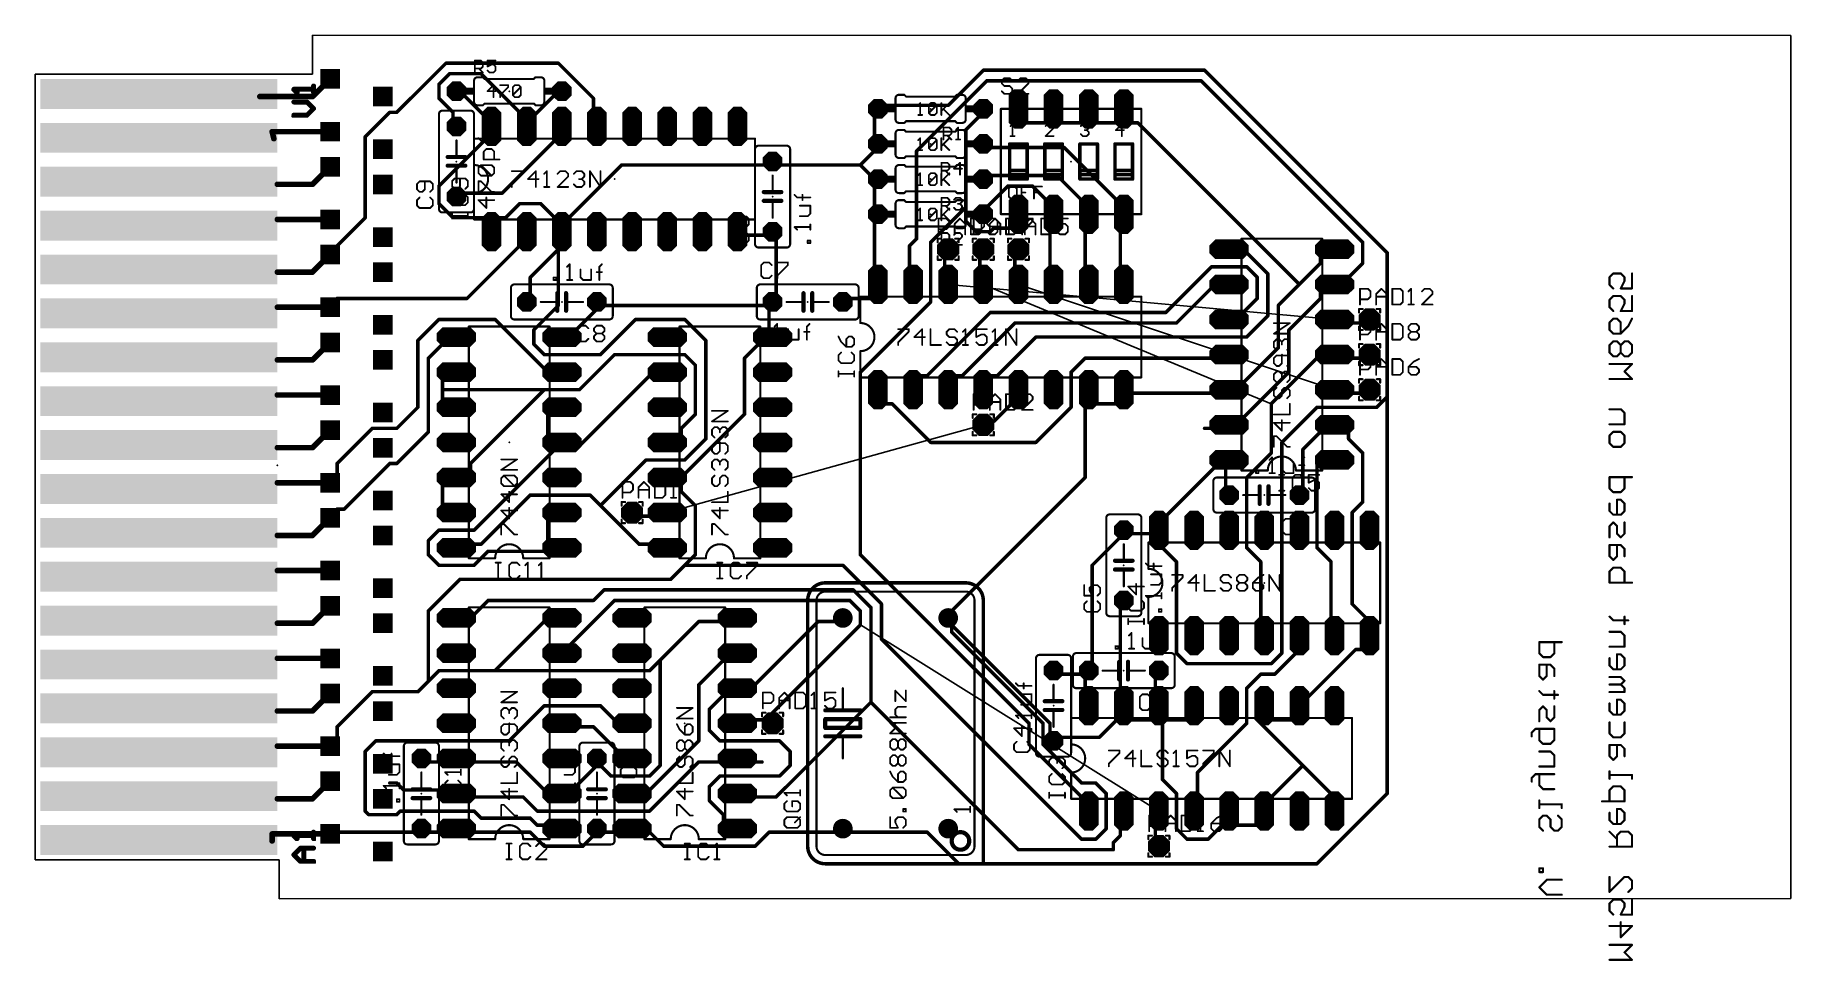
# Model space of a CAD drawing. Extents: x 0 to 127, y -4 to 62.
import ezdxf

# ---------------------------------------------------------------- set-up
doc = ezdxf.new("R2010")
doc.units = 0
for name, color, linetype in [('16', 172, 'CONTINUOUS'), ('17', 92, 'CONTINUOUS'), ('19', 52, 'CONTINUOUS'), ('20', 7, 'CONTINUOUS'), ('21', 253, 'CONTINUOUS'), ('23', 7, 'CONTINUOUS'), ('25', 253, 'CONTINUOUS'), ('27', 253, 'CONTINUOUS'), ('51', 253, 'CONTINUOUS')]:
    doc.layers.add(name, color=color, linetype=linetype)

# ---------------------------------------------------------------- blocks, each defined once
blk = doc.blocks.new('OCTAGONP')
at = {"const_width": 0.5}
blk.add_lwpolyline([(-0.25, -0.1036), (-0.25, 0.1036), (-0.1036, 0.25), (0.1036, 0.25), (0.25, 0.1036), (0.25, -0.1036), (0.1036, -0.25), (-0.1036, -0.25), (-0.25, -0.1036), (-0.25, 0.1036)], dxfattribs=at)
blk = doc.blocks.new('LONGP100')
at = {"const_width": 0.5}
blk.add_lwpolyline([(-0.75, -0.1036), (-0.75, 0.1036), (-0.6036, 0.25), (0.6036, 0.25), (0.75, 0.1036), (0.75, -0.1036), (0.6036, -0.25), (-0.6036, -0.25), (-0.75, -0.1036), (-0.75, 0.1036)], dxfattribs=at)
blk = doc.blocks.new('ROUNDP')
at = {"const_width": 0.5}
blk.add_lwpolyline([(0, -0.25, 1), (0, 0.25, 1), (0, -0.25)], format="xyb", dxfattribs=at)
blk = doc.blocks.new('RECT')
blk.add_solid([(-0.5, -0.5), (0.5, -0.5), (-0.5, 0.5), (0.5, 0.5)])
blk = doc.blocks.new('SQUAREP')
blk.add_solid([(-0.5, -0.5), (0.5, -0.5), (-0.5, 0.5), (0.5, 0.5)])

msp = doc.modelspace()

# ---------------------------------------------------------------- linework, layer by layer
at = {"layer": '16'}
for points, const_width in [([(26.162, 56.896), (29.718, 60.452)], 0.254), ([(29.21, 58.928), (29.972, 59.69)], 0.254), ([(29.718, 60.452), (37.846, 60.452)], 0.254), ([(29.972, 59.69), (32.258, 59.69)], 0.254), ([(32.258, 59.69), (35.052, 56.896)], 0.254), ([(37.846, 60.452), (40.386, 57.912)], 0.254), ([(68.58, 59.944), (66.04, 57.404)], 0.254), ([(84.582, 59.944), (68.58, 59.944)], 0.254), ([(97.79, 46.736), (84.582, 59.944)], 0.254), ([(21.336, 59.309), (20.066, 58.039)], 0.4064), ([(29.21, 57.912), (29.21, 58.928)], 0.254), ([(30.988, 58.166), (30.48, 58.42)], 0.254), ([(37.592, 58.166), (38.1, 58.42)], 0.254), ([(63.754, 54.102), (68.834, 59.182)], 0.254), ([(68.834, 59.182), (84.328, 59.182)], 0.254), ([(84.328, 59.182), (96.012, 47.498)], 0.254), ([(20.066, 58.039), (16.256, 58.039)], 0.4064), ([(30.226, 56.896), (29.21, 57.912)], 0.254), ([(32.512, 56.642), (30.988, 58.166)], 0.254), ([(36.068, 56.642), (37.592, 58.166)], 0.254), ([(40.386, 57.912), (40.386, 57.15)], 0.254), ([(40.386, 57.15), (40.64, 55.88)], 0.254), ([(60.96, 57.15), (60.706, 56.642)], 0.254), ([(61.468, 57.404), (60.96, 57.15)], 0.254), ([(66.04, 57.404), (61.468, 57.404)], 0.254), ([(68.326, 56.642), (68.58, 57.15)], 0.254), ([(71.628, 56.134), (71.12, 57.15)], 0.254), ([(73.66, 57.15), (73.152, 56.134)], 0.254), ([(74.168, 56.134), (73.66, 57.15)], 0.254), ([(76.2, 57.15), (75.692, 56.134)], 0.254), ([(76.708, 56.134), (76.2, 57.15)], 0.254), ([(78.74, 57.15), (78.232, 56.134)], 0.254), ([(79.248, 56.134), (78.74, 57.15)], 0.254), ([(23.876, 55.118), (25.654, 56.896)], 0.254), ([(25.654, 56.896), (26.162, 56.896)], 0.254), ([(30.226, 56.388), (30.226, 56.896)], 0.254), ([(30.226, 56.388), (30.48, 55.88)], 0.254), ([(33.02, 55.88), (32.512, 56.642)], 0.254), ([(32.512, 54.864), (33.02, 55.88)], 0.254), ([(35.052, 56.896), (35.56, 55.88)], 0.254), ([(35.56, 55.88), (36.068, 56.642)], 0.254), ([(37.592, 54.864), (38.1, 55.88)], 0.254), ([(60.706, 56.642), (60.706, 55.118)], 0.254), ([(67.31, 55.626), (68.326, 56.642)], 0.254), ([(73.152, 56.134), (71.628, 56.134)], 0.254), ([(75.692, 56.134), (74.168, 56.134)], 0.254), ([(78.232, 56.134), (76.708, 56.134)], 0.254), ([(79.756, 56.134), (79.248, 56.134)], 0.254), ([(91.44, 44.45), (79.756, 56.134)], 0.254), ([(17.272, 54.991), (17.145, 55.499)], 0.4064), ([(17.145, 55.499), (20.701, 55.499)], 0.4064), ([(23.876, 49.276), (23.876, 55.118)], 0.254), ([(29.21, 51.562), (32.512, 54.864)], 0.254), ([(33.782, 51.054), (37.592, 54.864)], 0.254), ([(60.706, 55.118), (60.96, 54.61)], 0.254), ([(60.96, 54.61), (60.706, 54.102)], 0.254), ([(67.31, 50.038), (67.31, 55.626)], 0.254), ([(69.088, 54.356), (68.58, 54.61)], 0.254), ([(53.34, 53.34), (52.832, 53.086)], 0.254), ([(53.848, 53.086), (53.34, 53.34)], 0.254), ([(60.706, 54.102), (59.69, 53.086)], 0.254), ([(63.754, 47.752), (63.754, 54.102)], 0.254), ([(74.422, 54.356), (69.088, 54.356)], 0.254), ([(78.232, 50.546), (74.422, 54.356)], 0.254), ([(21.336, 52.959), (20.066, 51.689)], 0.4064), ([(42.418, 53.086), (38.608, 49.276)], 0.254), ([(52.832, 53.086), (42.418, 53.086)], 0.254), ([(59.69, 53.086), (53.848, 53.086)], 0.254), ([(59.69, 53.086), (60.452, 52.324)], 0.254), ([(60.452, 52.324), (60.96, 52.07)], 0.254), ([(60.96, 52.07), (60.706, 51.562)], 0.254), ([(68.58, 52.07), (69.088, 52.324)], 0.254), ([(69.088, 52.324), (73.914, 52.324)], 0.254), ([(73.914, 52.324), (75.692, 50.546)], 0.254), ([(20.066, 51.689), (17.526, 51.689)], 0.4064), ([(29.21, 50.292), (29.21, 51.562)], 0.254), ([(30.48, 50.8), (30.988, 51.054)], 0.254), ([(30.988, 51.054), (33.782, 51.054)], 0.254), ([(60.706, 51.562), (60.706, 50.038)], 0.254), ([(70.358, 51.562), (68.834, 50.038)], 0.254), ([(72.136, 51.562), (70.358, 51.562)], 0.254), ([(73.152, 50.546), (72.136, 51.562)], 0.254), ([(30.226, 49.276), (29.21, 50.292)], 0.254), ([(35.052, 50.292), (34.036, 49.276)], 0.254), ([(36.576, 50.292), (35.052, 50.292)], 0.254), ([(37.592, 49.276), (36.576, 50.292)], 0.254), ([(60.706, 50.038), (60.96, 49.53)], 0.254), ([(60.96, 49.53), (60.706, 49.022)], 0.254), ([(64.77, 47.498), (67.31, 50.038)], 0.254), ([(67.31, 50.038), (67.31, 49.022)], 0.254), ([(68.834, 50.038), (68.58, 49.53)], 0.254), ([(70.612, 48.514), (71.12, 49.53)], 0.254), ([(73.66, 49.53), (73.152, 50.546)], 0.254), ([(73.406, 48.26), (73.66, 49.53)], 0.254), ([(75.692, 50.546), (76.2, 49.53)], 0.254), ([(76.2, 49.53), (75.946, 48.26)], 0.254), ([(78.74, 49.53), (78.232, 50.546)], 0.254), ([(78.486, 48.26), (78.74, 49.53)], 0.254), ([(21.336, 49.149), (17.526, 49.149)], 0.4064), ([(21.844, 47.244), (23.876, 49.276)], 0.254), ([(32.512, 49.276), (30.226, 49.276)], 0.254), ([(33.02, 48.26), (32.512, 49.276)], 0.254), ([(33.528, 49.276), (33.02, 48.26)], 0.254), ([(34.036, 49.276), (33.528, 49.276)], 0.254), ([(35.052, 47.244), (35.56, 48.26)], 0.254), ([(38.1, 48.26), (37.592, 49.276)], 0.254), ([(38.1, 48.26), (37.592, 47.244)], 0.254), ([(38.1, 48.26), (37.846, 46.99)], 0.254), ([(38.608, 49.276), (38.1, 48.26)], 0.254), ([(51.308, 48.006), (50.8, 48.26)], 0.254), ([(53.34, 48.26), (52.832, 48.006)], 0.254), ([(53.594, 47.752), (53.34, 48.26)], 0.254), ([(60.706, 49.022), (60.706, 45.72)], 0.254), ([(67.31, 49.022), (68.072, 48.26)], 0.254), ([(68.072, 48.26), (69.088, 48.26)], 0.254), ([(69.088, 48.26), (69.342, 48.514)], 0.254), ([(69.342, 48.514), (70.612, 48.514)], 0.254), ([(73.406, 45.72), (73.406, 48.26)], 0.254), ([(75.946, 48.26), (75.946, 45.72)], 0.254), ([(78.486, 45.72), (78.486, 48.26)], 0.254), ([(21.336, 46.609), (21.844, 47.244)], 0.254), ([(31.242, 43.434), (35.052, 47.244)], 0.254), ([(37.846, 46.99), (35.814, 44.958)], 0.254), ([(37.846, 46.99), (37.846, 42.926)], 0.254), ([(52.832, 48.006), (51.308, 48.006)], 0.254), ([(53.594, 43.688), (53.594, 47.752)], 0.254), ([(63.246, 47.244), (63.754, 47.752)], 0.254), ([(63.246, 45.72), (63.246, 47.244)], 0.254), ([(64.77, 43.18), (64.77, 47.498)], 0.254), ([(65.786, 46.228), (66.04, 46.99)], 0.254), ([(68.326, 46.228), (68.58, 46.99)], 0.254), ([(70.866, 46.228), (71.12, 46.99)], 0.254), ([(87.63, 46.736), (86.36, 46.99)], 0.254), ([(92.964, 46.482), (93.98, 46.99)], 0.254), ([(96.012, 47.498), (96.012, 45.974)], 0.254), ([(21.336, 46.609), (20.066, 45.339)], 0.4064), ([(60.706, 45.72), (60.96, 44.45)], 0.254), ([(63.5, 44.45), (63.246, 45.72)], 0.254), ([(65.786, 45.72), (65.786, 46.228)], 0.254), ([(66.04, 44.45), (65.786, 45.72)], 0.254), ([(68.326, 45.72), (68.326, 46.228)], 0.254), ([(68.58, 44.45), (68.326, 45.72)], 0.254), ([(70.866, 45.72), (70.866, 46.228)], 0.254), ([(71.12, 44.45), (70.866, 45.72)], 0.254), ([(73.66, 44.45), (73.406, 45.72)], 0.254), ([(75.946, 45.72), (76.2, 44.45)], 0.254), ([(78.74, 44.45), (78.486, 45.72)], 0.254), ([(81.788, 42.418), (85.09, 45.72)], 0.254), ([(85.09, 45.72), (87.63, 45.72)], 0.254), ([(89.154, 45.212), (87.63, 46.736)], 0.254), ([(87.63, 45.72), (88.392, 44.958)], 0.254), ([(91.44, 44.45), (92.964, 45.974)], 0.254), ([(92.964, 45.974), (92.964, 46.482)], 0.254), ([(96.012, 45.974), (94.996, 44.958)], 0.254), ([(97.79, 36.322), (97.79, 46.736)], 0.254), ([(20.066, 45.339), (17.526, 45.339)], 0.4064), ([(35.814, 44.958), (35.814, 43.688)], 0.254), ([(60.96, 44.45), (60.452, 43.434)], 0.254), ([(85.09, 44.196), (86.36, 44.45)], 0.254), ([(88.392, 44.958), (88.392, 43.434)], 0.254), ([(89.154, 42.164), (89.154, 45.212)], 0.254), ([(89.916, 42.926), (91.44, 44.45)], 0.254), ([(93.98, 44.45), (92.964, 43.942)], 0.254), ([(94.996, 44.958), (93.98, 44.45)], 0.254), ([(114.1393, 45.2418), (113.8682, 44.9706)], 0.1524), ([(113.8682, 44.9706), (113.8682, 44.4283)], 0.1524), ([(113.8682, 44.4283), (114.1393, 44.1572)], 0.1524), ([(114.6816, 45.2418), (114.1393, 45.2418)], 0.1524), ([(114.9528, 44.9706), (114.6816, 45.2418)], 0.1524), ([(114.6816, 44.1572), (114.9528, 44.6995)], 0.1524), ([(114.9528, 44.6995), (114.9528, 44.9706)], 0.1524), ([(115.4951, 45.2418), (115.4951, 44.1572)], 0.1524), ([(21.336, 42.799), (21.844, 43.434)], 0.254), ([(21.844, 43.434), (31.242, 43.434)], 0.254), ([(35.814, 43.688), (35.56, 43.18)], 0.254), ([(40.64, 43.18), (40.64, 42.672)], 0.254), ([(41.148, 42.926), (40.64, 43.18)], 0.254), ([(53.34, 43.18), (52.832, 42.926)], 0.254), ([(53.086, 42.672), (53.34, 43.18)], 0.254), ([(53.34, 43.18), (53.594, 43.688)], 0.254), ([(58.928, 43.434), (58.42, 43.18)], 0.254), ([(60.452, 43.434), (58.928, 43.434)], 0.254), ([(59.69, 38.1), (64.77, 43.18)], 0.254), ([(82.55, 41.656), (85.09, 44.196)], 0.254), ([(88.392, 43.434), (87.376, 42.418)], 0.254), ([(92.964, 43.434), (90.678, 41.148)], 0.254), ([(92.964, 43.942), (92.964, 43.434)], 0.254), ([(114.1393, 43.6047), (113.8682, 43.3335)], 0.1524), ([(113.8682, 43.3335), (113.8682, 42.7912)], 0.1524), ([(114.6816, 43.6047), (114.1393, 43.6047)], 0.1524), ([(115.4951, 44.1572), (114.6816, 44.1572)], 0.1524), ([(114.9528, 43.3335), (114.6816, 43.6047)], 0.1524), ([(114.9528, 43.0624), (114.9528, 43.3335)], 0.1524), ([(115.4951, 43.6047), (115.4951, 42.5201)], 0.1524), ([(21.336, 42.799), (17.526, 42.799)], 0.4064), ([(27.686, 40.386), (29.21, 41.91)], 0.254), ([(29.21, 41.91), (33.274, 41.91)], 0.254), ([(33.274, 41.91), (36.83, 38.354)], 0.254), ([(37.846, 42.926), (36.068, 41.148)], 0.254), ([(40.64, 42.672), (39.116, 41.148)], 0.254), ([(40.894, 39.37), (43.434, 41.91)], 0.254), ([(52.832, 42.926), (41.148, 42.926)], 0.254), ([(43.434, 41.91), (46.99, 41.91)], 0.254), ([(46.99, 41.91), (48.514, 40.386)], 0.254), ([(53.086, 41.148), (53.086, 42.672)], 0.254), ([(64.516, 37.846), (69.088, 42.418)], 0.254), ([(69.088, 42.418), (81.788, 42.418)], 0.254), ([(87.376, 42.418), (86.36, 41.91)], 0.254), ([(87.63, 40.64), (89.154, 42.164)], 0.254), ([(89.916, 39.878), (89.916, 42.926)], 0.254), ([(93.98, 41.91), (95.25, 41.656)], 0.254), ([(95.758, 41.656), (96.52, 41.91)], 0.254), ([(113.8682, 42.7912), (114.1393, 42.5201)], 0.1524), ([(113.8682, 41.6964), (114.1393, 41.9676)], 0.1524), ([(114.1393, 41.9676), (114.4105, 41.9676)], 0.1524), ([(114.4105, 41.9676), (114.6816, 41.6964)], 0.1524), ([(114.6816, 42.5201), (114.9528, 43.0624)], 0.1524), ([(115.4951, 42.5201), (114.6816, 42.5201)], 0.1524), ([(115.4951, 41.9676), (115.224, 41.4253)], 0.1524), ([(29.464, 40.132), (30.48, 40.64)], 0.254), ([(36.068, 41.148), (36.068, 40.132)], 0.254), ([(39.116, 41.148), (38.1, 40.64)], 0.254), ([(52.324, 40.132), (53.34, 40.64)], 0.254), ([(53.34, 40.64), (53.086, 41.148)], 0.254), ([(67.056, 37.846), (70.866, 41.656)], 0.254), ([(69.596, 37.846), (72.39, 40.64)], 0.254), ([(70.866, 41.656), (82.55, 41.656)], 0.254), ([(72.39, 40.64), (87.63, 40.64)], 0.254), ([(90.678, 41.148), (90.678, 38.1)], 0.254), ([(95.25, 41.656), (95.758, 41.656)], 0.254), ([(113.8682, 41.1541), (113.8682, 41.6964)], 0.1524), ([(114.1393, 40.883), (113.8682, 41.1541)], 0.1524), ([(114.6816, 40.883), (114.1393, 40.883)], 0.1524), ([(114.6816, 41.6964), (114.6816, 40.883)], 0.1524), ([(115.224, 41.4253), (114.6816, 40.883)], 0.1524), ([(21.336, 40.259), (20.066, 38.989)], 0.4064), ([(27.686, 35.56), (27.686, 40.386)], 0.254), ([(28.448, 39.116), (29.464, 40.132)], 0.254), ([(36.068, 40.132), (36.83, 39.37)], 0.254), ([(36.83, 39.37), (40.894, 39.37)], 0.254), ([(39.37, 36.83), (41.91, 39.37)], 0.254), ([(41.91, 39.37), (46.99, 39.37)], 0.254), ([(46.99, 39.37), (47.752, 38.608)], 0.254), ([(48.514, 40.386), (48.514, 33.274)], 0.254), ([(51.308, 39.116), (52.324, 40.132)], 0.254), ([(85.09, 39.116), (86.36, 39.37)], 0.254), ([(87.376, 37.338), (89.916, 39.878)], 0.254), ([(92.71, 39.116), (93.98, 39.37)], 0.254), ([(93.98, 39.37), (95.25, 39.116)], 0.254), ([(95.758, 39.116), (96.52, 39.37)], 0.254), ([(114.1393, 40.3305), (113.8682, 40.0593)], 0.1524), ([(113.8682, 40.0593), (113.8682, 39.517)], 0.1524), ([(113.8682, 39.517), (114.1393, 39.2459)], 0.1524), ([(114.4105, 40.3305), (114.1393, 40.3305)], 0.1524), ([(114.6816, 40.0593), (114.4105, 40.3305)], 0.1524), ([(114.4105, 39.2459), (114.6816, 39.517)], 0.1524), ([(114.9528, 40.3305), (114.6816, 40.0593)], 0.1524), ([(114.6816, 39.517), (114.6816, 40.0593)], 0.1524), ([(114.6816, 39.517), (114.9528, 39.2459)], 0.1524), ([(115.224, 40.3305), (114.9528, 40.3305)], 0.1524), ([(115.4951, 40.0593), (115.224, 40.3305)], 0.1524), ([(115.224, 39.2459), (115.4951, 39.517)], 0.1524), ([(115.4951, 39.517), (115.4951, 40.0593)], 0.1524), ([(20.066, 38.989), (17.526, 38.989)], 0.4064), ([(28.448, 33.782), (28.448, 39.116)], 0.254), ([(29.464, 37.592), (30.48, 38.1)], 0.254), ([(36.83, 38.354), (38.1, 38.1)], 0.254), ([(44.45, 37.846), (45.72, 38.1)], 0.254), ([(47.752, 38.608), (47.752, 35.052)], 0.254), ([(51.308, 35.052), (51.308, 39.116)], 0.254), ([(59.69, 24.892), (59.69, 38.1)], 0.254), ([(74.93, 38.1), (75.946, 39.116)], 0.254), ([(74.93, 35.56), (74.93, 38.1)], 0.254), ([(75.946, 39.116), (85.09, 39.116)], 0.254), ([(90.678, 38.1), (87.376, 34.798)], 0.254), ([(89.408, 35.814), (92.71, 39.116)], 0.254), ([(95.25, 39.116), (95.758, 39.116)], 0.254), ([(115.4951, 38.6934), (113.8682, 38.6934)], 0.1524), ([(114.1393, 39.2459), (114.4105, 39.2459)], 0.1524), ([(114.9528, 39.2459), (115.224, 39.2459)], 0.1524), ([(114.9528, 38.1511), (115.4951, 38.6934)], 0.1524), ([(115.4951, 37.6088), (114.9528, 38.1511)], 0.1524), ([(29.464, 36.83), (29.464, 37.592)], 0.254), ([(29.464, 36.83), (29.464, 36.068)], 0.254), ([(36.83, 36.83), (29.464, 36.83)], 0.254), ([(31.496, 31.496), (36.83, 36.83)], 0.254), ([(36.83, 36.83), (39.37, 36.83)], 0.254), ([(39.37, 32.766), (44.45, 37.846)], 0.254), ([(60.96, 36.83), (61.468, 35.814)], 0.254), ([(63.5, 36.83), (64.008, 37.846)], 0.254), ([(64.008, 37.846), (64.516, 37.846)], 0.254), ([(66.04, 36.83), (66.548, 37.846)], 0.254), ([(66.548, 37.846), (67.056, 37.846)], 0.254), ([(68.58, 36.83), (69.088, 37.846)], 0.254), ([(69.088, 37.846), (69.596, 37.846)], 0.254), ([(70.612, 35.814), (71.12, 36.83)], 0.254), ([(75.946, 35.56), (76.2, 36.83)], 0.254), ([(76.2, 36.83), (76.708, 35.814)], 0.254), ([(78.232, 35.814), (78.74, 36.83)], 0.254), ([(78.74, 36.83), (79.248, 36.576)], 0.254), ([(85.09, 36.576), (86.36, 36.83)], 0.254), ([(86.36, 36.83), (87.376, 37.338)], 0.254), ([(93.98, 36.83), (95.25, 36.576)], 0.254), ([(95.758, 36.576), (96.52, 36.83)], 0.254), ([(113.8682, 37.6088), (115.4951, 37.6088)], 0.1524), ([(21.336, 36.449), (17.526, 36.449)], 0.4064), ([(26.162, 34.036), (27.686, 35.56)], 0.254), ([(29.464, 36.068), (30.48, 35.56)], 0.254), ([(37.084, 35.052), (38.1, 35.56)], 0.254), ([(61.468, 35.814), (61.976, 35.814)], 0.254), ([(61.976, 35.814), (64.77, 33.02)], 0.254), ([(69.342, 34.544), (70.612, 35.814)], 0.254), ([(72.39, 33.02), (74.93, 35.56)], 0.254), ([(75.946, 30.48), (75.946, 35.56)], 0.254), ([(76.708, 35.814), (78.232, 35.814)], 0.254), ([(79.248, 36.576), (85.09, 36.576)], 0.254), ([(89.408, 32.258), (89.408, 35.814)], 0.254), ([(92.71, 35.56), (90.17, 33.02)], 0.254), ([(97.028, 35.56), (92.71, 35.56)], 0.254), ([(95.25, 36.576), (95.758, 36.576)], 0.254), ([(97.79, 36.322), (97.028, 35.56)], 0.254), ([(97.79, 7.62), (97.79, 36.322)], 0.254), ([(37.084, 33.528), (37.084, 35.052)], 0.254), ([(47.752, 35.052), (46.736, 34.036)], 0.254), ([(46.99, 30.734), (51.308, 35.052)], 0.254), ([(68.58, 34.29), (69.342, 34.544)], 0.254), ([(86.36, 34.29), (85.09, 34.036)], 0.254), ([(87.376, 34.798), (86.36, 34.29)], 0.254), ([(93.98, 34.29), (92.964, 33.782)], 0.254), ([(94.996, 33.782), (93.98, 34.29)], 0.254), ([(114.6816, 35.4192), (113.8682, 35.4192)], 0.1524), ([(113.8682, 34.3346), (114.9528, 34.3346)], 0.1524), ([(114.9528, 35.148), (114.6816, 35.4192)], 0.1524), ([(114.9528, 34.3346), (114.9528, 35.148)], 0.1524), ([(21.336, 33.909), (20.066, 32.639)], 0.4064), ([(21.844, 31.496), (24.384, 34.036)], 0.254), ([(24.384, 34.036), (26.162, 34.036)], 0.254), ([(26.162, 31.496), (28.448, 33.782)], 0.254), ([(31.75, 26.67), (38.1, 33.02)], 0.254), ([(38.1, 33.02), (37.084, 33.528)], 0.254), ([(38.1, 33.02), (39.37, 32.766)], 0.254), ([(45.72, 33.02), (44.45, 32.766)], 0.254), ([(46.736, 33.528), (45.72, 33.02)], 0.254), ([(46.736, 34.036), (46.736, 33.528)], 0.254), ([(48.514, 33.274), (46.99, 31.75)], 0.254), ([(64.77, 33.02), (72.39, 33.02)], 0.254), ([(85.09, 34.036), (84.582, 34.036)], 0.254), ([(90.17, 33.02), (90.17, 17.78)], 0.254), ([(92.964, 33.782), (91.694, 32.512)], 0.254), ([(94.996, 33.274), (94.996, 33.782)], 0.254), ([(96.012, 32.258), (94.996, 33.274)], 0.254), ([(113.8682, 33.5109), (114.1393, 33.7821)], 0.1524), ([(113.8682, 32.9686), (113.8682, 33.5109)], 0.1524), ([(114.1393, 32.6975), (113.8682, 32.9686)], 0.1524), ([(114.1393, 33.7821), (114.6816, 33.7821)], 0.1524), ([(114.6816, 33.7821), (114.9528, 33.5109)], 0.1524), ([(114.9528, 32.9686), (114.6816, 32.6975)], 0.1524), ([(114.9528, 33.5109), (114.9528, 32.9686)], 0.1524), ([(20.066, 32.639), (17.526, 32.639)], 0.4064), ([(44.196, 31.75), (40.894, 28.448)], 0.254), ([(46.99, 31.75), (44.196, 31.75)], 0.254), ([(85.344, 31.242), (86.36, 31.75)], 0.254), ([(86.36, 31.75), (86.106, 31.242)], 0.254), ([(87.63, 30.48), (89.408, 32.258)], 0.254), ([(91.694, 32.512), (91.694, 29.718)], 0.254), ([(92.71, 31.496), (93.98, 31.75)], 0.254), ([(96.012, 28.702), (96.012, 32.258)], 0.254), ([(114.6816, 32.6975), (114.1393, 32.6975)], 0.1524), ([(21.336, 30.099), (21.844, 30.734)], 0.254), ([(21.844, 30.734), (21.844, 31.496)], 0.254), ([(22.352, 28.194), (25.654, 31.496)], 0.254), ([(25.654, 31.496), (26.162, 31.496)], 0.254), ([(29.464, 29.972), (30.48, 30.48)], 0.254), ([(30.48, 30.48), (31.496, 30.988)], 0.254), ([(31.496, 30.988), (31.496, 31.496)], 0.254), ([(45.72, 30.48), (46.99, 30.734)], 0.254), ([(46.736, 29.972), (45.72, 30.48)], 0.254), ([(66.294, 20.828), (75.946, 30.48)], 0.254), ([(81.788, 27.686), (85.344, 31.242)], 0.254), ([(86.106, 31.242), (86.106, 29.718)], 0.254), ([(87.63, 25.4), (87.63, 30.48)], 0.254), ([(92.71, 25.4), (92.71, 31.496)], 0.254), ([(115.4951, 30.5079), (113.8682, 30.5079)], 0.1524), ([(113.8682, 30.5079), (113.8682, 29.6944)], 0.1524), ([(114.9528, 29.6944), (114.9528, 30.5079)], 0.1524), ([(21.336, 30.099), (17.526, 30.099)], 0.4064), ([(29.464, 29.972), (29.464, 28.448)], 0.254), ([(35.814, 29.21), (32.258, 25.654)], 0.254), ([(40.132, 29.21), (35.814, 29.21)], 0.254), ([(40.894, 28.448), (40.132, 29.21)], 0.254), ([(46.736, 29.464), (46.736, 29.972)], 0.254), ([(47.752, 28.448), (46.736, 29.464)], 0.254), ([(86.106, 29.718), (86.36, 29.21)], 0.254), ([(91.694, 29.718), (91.44, 29.21)], 0.254), ([(113.8682, 29.6944), (114.1393, 29.4233)], 0.1524), ([(114.1393, 29.4233), (114.6816, 29.4233)], 0.1524), ([(114.6816, 29.4233), (114.9528, 29.6944)], 0.1524), ([(21.336, 27.559), (21.844, 28.194)], 0.254), ([(21.844, 28.194), (22.352, 28.194)], 0.254), ([(29.464, 28.448), (30.48, 27.94)], 0.254), ([(37.084, 27.432), (38.1, 27.94)], 0.254), ([(40.894, 28.448), (43.688, 25.654)], 0.254), ([(43.942, 27.686), (43.18, 27.94)], 0.254), ([(44.45, 27.686), (45.72, 27.94)], 0.254), ([(47.752, 24.892), (47.752, 28.448)], 0.254), ([(95.25, 27.94), (96.012, 28.702)], 0.254), ([(95.25, 21.336), (95.25, 27.94)], 0.254), ([(113.8682, 28.5996), (113.8682, 28.0573)], 0.1524), ([(113.8682, 28.0573), (114.1393, 27.7862)], 0.1524), ([(114.6816, 28.8708), (114.4105, 28.8708)], 0.1524), ([(114.4105, 28.8708), (114.4105, 27.7862)], 0.1524), ([(114.9528, 28.5996), (114.6816, 28.8708)], 0.1524), ([(114.6816, 27.7862), (114.9528, 28.0573)], 0.1524), ([(114.9528, 28.0573), (114.9528, 28.5996)], 0.1524), ([(21.336, 27.559), (20.066, 26.289)], 0.4064), ([(28.448, 25.908), (29.21, 26.67)], 0.254), ([(29.21, 26.67), (31.75, 26.67)], 0.254), ([(37.084, 25.908), (37.084, 27.432)], 0.254), ([(43.942, 27.686), (44.45, 27.686)], 0.254), ([(78.74, 26.67), (78.486, 26.162)], 0.254), ([(79.248, 26.416), (78.74, 26.67)], 0.254), ([(81.28, 26.67), (80.772, 26.416)], 0.254), ([(81.28, 26.67), (81.788, 27.686)], 0.254), ([(81.534, 25.4), (81.28, 26.67)], 0.254), ([(113.8682, 26.9625), (114.1393, 27.2337)], 0.1524), ([(113.8682, 26.1491), (113.8682, 26.9625)], 0.1524), ([(114.1393, 27.7862), (114.6816, 27.7862)], 0.1524), ([(114.1393, 27.2337), (114.4105, 26.9625)], 0.1524), ([(114.4105, 26.9625), (114.4105, 26.4202)], 0.1524), ([(114.9528, 26.4202), (114.9528, 27.2337)], 0.1524), ([(20.066, 26.289), (17.526, 26.289)], 0.4064), ([(28.448, 24.892), (28.448, 25.908)], 0.254), ([(31.75, 25.654), (30.48, 25.4)], 0.254), ([(32.258, 25.654), (31.75, 25.654)], 0.254), ([(36.83, 25.146), (38.1, 25.4)], 0.254), ([(38.1, 25.4), (37.084, 25.908)], 0.254), ([(43.688, 25.654), (44.45, 25.654)], 0.254), ([(44.45, 25.654), (45.72, 25.4)], 0.254), ([(45.72, 25.4), (44.45, 25.146)], 0.254), ([(78.486, 26.162), (76.454, 24.13)], 0.254), ([(80.772, 26.416), (79.248, 26.416)], 0.254), ([(82.55, 24.384), (81.534, 25.4)], 0.254), ([(88.646, 24.384), (87.63, 25.4)], 0.254), ([(93.726, 24.384), (92.71, 25.4)], 0.254), ([(114.6816, 25.5966), (113.8682, 25.5966)], 0.1524), ([(113.8682, 25.5966), (113.8682, 24.7831)], 0.1524), ([(114.4105, 26.4202), (114.6816, 26.1491)], 0.1524), ([(114.4105, 24.7831), (114.4105, 25.5966)], 0.1524), ([(114.6816, 26.1491), (114.9528, 26.4202)], 0.1524), ([(114.9528, 25.3254), (114.6816, 25.5966)], 0.1524), ([(114.9528, 24.7831), (114.9528, 25.3254)], 0.1524), ([(28.448, 24.892), (29.21, 24.13)], 0.254), ([(29.21, 24.13), (31.75, 24.13)], 0.254), ([(31.75, 24.13), (32.766, 25.146)], 0.254), ([(32.766, 25.146), (36.83, 25.146)], 0.254), ([(45.974, 23.114), (46.99, 24.13)], 0.254), ([(46.99, 24.13), (47.752, 24.892)], 0.254), ([(46.99, 24.13), (58.42, 24.13)], 0.254), ([(58.42, 24.13), (61.214, 21.336)], 0.254), ([(71.882, 12.7), (59.69, 24.892)], 0.254), ([(76.454, 24.13), (76.454, 17.018)], 0.254), ([(82.55, 17.78), (82.55, 24.384)], 0.254), ([(88.646, 20.32), (88.646, 24.384)], 0.254), ([(93.726, 20.32), (93.726, 24.384)], 0.254), ([(113.8682, 24.7831), (114.1393, 24.512)], 0.1524), ([(114.1393, 24.512), (114.4105, 24.7831)], 0.1524), ([(21.336, 23.749), (17.526, 23.749)], 0.4064), ([(28.448, 20.828), (30.734, 23.114)], 0.254), ([(30.734, 23.114), (45.974, 23.114)], 0.254), ([(113.8682, 23.6883), (114.1393, 23.9595)], 0.1524), ([(113.8682, 22.8749), (113.8682, 23.6883)], 0.1524), ([(115.4951, 22.8749), (113.8682, 22.8749)], 0.1524), ([(114.1393, 23.9595), (114.6816, 23.9595)], 0.1524), ([(114.6816, 23.9595), (114.9528, 23.6883)], 0.1524), ([(114.9528, 23.6883), (114.9528, 22.8749)], 0.1524), ([(31.75, 20.574), (32.766, 21.59)], 0.254), ([(32.766, 21.59), (40.386, 21.59)], 0.254), ([(38.1, 17.78), (41.91, 21.59)], 0.254), ([(40.386, 21.59), (41.148, 22.352)], 0.254), ([(41.148, 22.352), (59.182, 22.352)], 0.254), ([(41.91, 21.59), (58.928, 21.59)], 0.254), ([(58.928, 21.59), (59.69, 20.828)], 0.254), ([(59.182, 22.352), (60.452, 21.082)], 0.254), ([(78.486, 21.082), (78.74, 21.59)], 0.254), ([(21.336, 21.209), (20.066, 19.939)], 0.4064), ([(28.448, 15.748), (28.448, 20.828)], 0.254), ([(30.48, 20.32), (31.75, 20.574)], 0.254), ([(36.83, 20.066), (38.1, 20.32)], 0.254), ([(49.53, 20.066), (50.8, 20.32)], 0.254), ([(57.912, 20.066), (58.42, 20.32)], 0.254), ([(59.69, 20.828), (59.69, 19.812)], 0.254), ([(60.452, 21.082), (60.452, 14.224)], 0.254), ([(61.214, 21.336), (61.214, 18.796)], 0.254), ([(66.04, 20.32), (66.294, 20.828)], 0.254), ([(66.294, 19.812), (66.04, 20.32)], 0.254), ([(78.486, 15.24), (78.486, 21.082)], 0.254), ([(88.9, 19.05), (88.646, 20.32)], 0.254), ([(93.98, 19.05), (93.726, 20.32)], 0.254), ([(96.266, 20.32), (95.25, 21.336)], 0.254), ([(96.52, 19.05), (96.266, 20.32)], 0.254), ([(114.1393, 20.1447), (113.8682, 20.4159)], 0.1524), ([(114.9528, 19.8736), (114.9528, 20.4159)], 0.1524), ([(20.066, 19.939), (17.526, 19.939)], 0.4064), ([(33.274, 16.51), (36.83, 20.066)], 0.254), ([(45.212, 17.272), (48.006, 20.066)], 0.254), ([(48.006, 20.066), (49.53, 20.066)], 0.254), ([(52.07, 15.494), (56.642, 20.066)], 0.254), ([(59.69, 19.812), (52.832, 12.954)], 0.254), ([(56.642, 20.066), (57.912, 20.066)], 0.254), ([(66.294, 19.812), (73.406, 12.7)], 0.254), ([(66.294, 19.304), (66.294, 19.812)], 0.254), ([(72.898, 12.7), (66.294, 19.304)], 0.254), ([(91.186, 17.78), (91.44, 19.05)], 0.254), ([(96.012, 18.034), (96.52, 19.05)], 0.254), ([(114.6816, 19.3211), (113.8682, 19.3211)], 0.1524), ([(115.224, 20.1447), (114.1393, 20.1447)], 0.1524), ([(114.9528, 19.0499), (114.6816, 19.3211)], 0.1524), ([(114.9528, 18.2365), (114.9528, 19.0499)], 0.1524), ([(49.784, 17.272), (50.8, 17.78)], 0.254), ([(61.214, 18.796), (75.692, 4.318)], 0.254), ([(83.312, 17.018), (82.55, 17.78)], 0.254), ([(90.17, 17.78), (89.408, 17.018)], 0.254), ([(89.662, 16.256), (91.186, 17.78)], 0.254), ([(91.44, 13.97), (95.504, 18.034)], 0.254), ([(95.504, 18.034), (96.012, 18.034)], 0.254), ([(110.4151, 18.5729), (108.7882, 18.5729)], 0.1524), ([(108.7882, 18.5729), (108.7882, 17.7594)], 0.1524), ([(108.7882, 17.7594), (109.0593, 17.4883)], 0.1524), ([(109.6016, 17.4883), (109.8728, 17.7594)], 0.1524), ([(109.8728, 17.7594), (109.8728, 18.5729)], 0.1524), ([(113.8682, 18.2365), (114.9528, 18.2365)], 0.1524), ([(21.336, 17.399), (17.526, 17.399)], 0.4064), ([(28.448, 15.748), (29.21, 16.51)], 0.254), ([(29.21, 16.51), (33.274, 16.51)], 0.254), ([(33.274, 16.51), (44.45, 16.51)], 0.254), ([(44.45, 16.51), (45.212, 17.272)], 0.254), ([(45.212, 17.272), (45.212, 9.652)], 0.254), ([(48.006, 15.494), (49.784, 17.272)], 0.254), ([(74.168, 16.256), (73.66, 16.51)], 0.254), ([(76.2, 16.51), (75.692, 16.256)], 0.254), ([(76.2, 16.51), (75.946, 16.002)], 0.254), ([(76.454, 17.018), (76.2, 16.51)], 0.254), ([(81.026, 16.002), (81.28, 16.51)], 0.254), ([(89.408, 17.018), (83.312, 17.018)], 0.254), ([(109.6016, 16.9358), (108.7882, 16.9358)], 0.1524), ([(108.7882, 16.9358), (108.7882, 16.1223)], 0.1524), ([(109.0593, 17.4883), (109.6016, 17.4883)], 0.1524), ([(109.3305, 16.1223), (109.3305, 16.9358)], 0.1524), ([(109.8728, 16.6646), (109.6016, 16.9358)], 0.1524), ([(109.8728, 16.1223), (109.8728, 16.6646)], 0.1524), ([(113.8682, 17.4128), (113.8682, 16.8705)], 0.1524), ([(113.8682, 16.8705), (114.1393, 16.5994)], 0.1524), ([(114.1393, 16.5994), (114.6816, 16.5994)], 0.1524), ([(114.6816, 17.684), (114.4105, 17.684)], 0.1524), ([(114.4105, 17.684), (114.4105, 16.5994)], 0.1524), ([(114.9528, 17.4128), (114.6816, 17.684)], 0.1524), ([(114.6816, 16.5994), (114.9528, 16.8705)], 0.1524), ([(114.9528, 16.8705), (114.9528, 17.4128)], 0.1524), ([(27.686, 14.986), (28.448, 15.748)], 0.254), ([(48.006, 11.43), (48.006, 15.494)], 0.254), ([(49.784, 14.732), (50.8, 15.24)], 0.254), ([(50.8, 15.24), (52.07, 15.494)], 0.254), ([(75.692, 16.256), (74.168, 16.256)], 0.254), ([(75.946, 16.002), (75.946, 15.24)], 0.254), ([(75.946, 15.24), (76.2, 13.97)], 0.254), ([(78.74, 13.97), (78.486, 15.24)], 0.254), ([(81.026, 15.24), (81.026, 16.002)], 0.254), ([(81.28, 13.97), (81.026, 15.24)], 0.254), ([(87.63, 15.24), (88.646, 16.256)], 0.254), ([(87.63, 12.7), (87.63, 15.24)], 0.254), ([(88.646, 16.256), (89.662, 16.256)], 0.254), ([(108.7882, 16.1223), (109.0593, 15.8512)], 0.1524), ([(109.0593, 15.8512), (109.3305, 16.1223)], 0.1524), ([(114.6816, 16.0469), (113.8682, 16.0469)], 0.1524), ([(114.6816, 15.5046), (113.8682, 15.5046)], 0.1524), ([(114.9528, 15.7757), (114.6816, 16.0469)], 0.1524), ([(114.6816, 15.5046), (114.9528, 15.7757)], 0.1524), ([(114.9528, 15.2334), (114.6816, 15.5046)], 0.1524), ([(114.9528, 14.9623), (114.9528, 15.2334)], 0.1524), ([(21.336, 14.859), (20.066, 13.589)], 0.4064), ([(21.844, 12.446), (24.384, 14.986)], 0.254), ([(24.384, 14.986), (27.686, 14.986)], 0.254), ([(34.29, 11.43), (36.83, 13.97)], 0.254), ([(36.83, 13.97), (40.894, 13.97)], 0.254), ([(40.894, 13.97), (41.91, 12.954)], 0.254), ([(48.768, 13.716), (49.784, 14.732)], 0.254), ([(60.452, 14.224), (53.594, 7.366)], 0.254), ([(60.452, 14.224), (71.12, 3.556)], 0.254), ([(78.232, 12.954), (78.74, 13.97)], 0.254), ([(78.74, 13.97), (79.248, 12.954)], 0.254), ([(80.772, 12.954), (81.28, 13.97)], 0.254), ([(81.28, 13.97), (81.788, 12.954)], 0.254), ([(81.28, 13.97), (81.534, 12.7)], 0.254), ([(83.312, 12.954), (83.82, 13.97)], 0.254), ([(88.646, 12.7), (88.9, 13.97)], 0.254), ([(88.9, 13.97), (89.408, 12.954)], 0.254), ([(90.932, 12.954), (91.44, 13.97)], 0.254), ([(109.0593, 14.7581), (108.7882, 15.0293)], 0.1524), ([(108.7882, 13.6633), (109.0593, 13.9345)], 0.1524), ([(110.144, 14.7581), (109.0593, 14.7581)], 0.1524), ([(109.0593, 13.9345), (109.3305, 13.6633)], 0.1524), ([(109.8728, 14.487), (109.8728, 15.0293)], 0.1524), ([(109.8728, 13.121), (109.8728, 13.9345)], 0.1524), ([(113.8682, 14.9623), (114.9528, 14.9623)], 0.1524), ([(113.8682, 14.1386), (113.8682, 13.5963)], 0.1524), ([(114.6816, 14.4098), (114.4105, 14.4098)], 0.1524), ([(114.4105, 14.4098), (114.4105, 13.3252)], 0.1524), ([(114.9528, 14.1386), (114.6816, 14.4098)], 0.1524), ([(114.9528, 13.5963), (114.9528, 14.1386)], 0.1524), ([(20.066, 13.589), (17.526, 13.589)], 0.4064), ([(39.37, 12.446), (38.1, 12.7)], 0.254), ([(41.91, 12.954), (43.18, 12.7)], 0.254), ([(48.768, 12.192), (48.768, 13.716)], 0.254), ([(52.07, 12.954), (50.8, 12.7)], 0.254), ([(52.578, 12.954), (52.07, 12.954)], 0.254), ([(52.832, 12.954), (52.578, 12.954)], 0.254), ([(52.578, 12.954), (53.34, 12.7)], 0.254), ([(71.882, 11.176), (71.882, 12.7)], 0.254), ([(72.898, 11.176), (72.898, 12.7)], 0.254), ([(73.406, 12.7), (73.406, 11.938)], 0.254), ([(76.962, 11.684), (78.232, 12.954)], 0.254), ([(79.248, 12.954), (80.772, 12.954)], 0.254), ([(81.534, 12.7), (81.534, 8.636)], 0.254), ([(81.788, 12.954), (83.312, 12.954)], 0.254), ([(84.074, 9.144), (87.63, 12.7)], 0.254), ([(91.694, 9.652), (88.646, 12.7)], 0.254), ([(89.408, 12.954), (90.932, 12.954)], 0.254), ([(108.7882, 12.8499), (108.7882, 13.6633)], 0.1524), ([(109.3305, 13.6633), (109.3305, 13.121)], 0.1524), ([(109.3305, 13.121), (109.6016, 12.8499)], 0.1524), ([(109.6016, 12.8499), (109.8728, 13.121)], 0.1524), ([(113.8682, 13.5963), (114.1393, 13.3252)], 0.1524), ([(113.8682, 11.9592), (113.8682, 12.7727)], 0.1524), ([(114.1393, 13.3252), (114.6816, 13.3252)], 0.1524), ([(114.6816, 13.3252), (114.9528, 13.5963)], 0.1524), ([(114.9528, 12.7727), (114.9528, 11.9592)], 0.1524), ([(21.336, 11.049), (21.844, 11.684)], 0.254), ([(21.844, 11.684), (21.844, 12.446)], 0.254), ([(23.876, 10.668), (24.638, 11.43)], 0.254), ([(24.638, 11.43), (34.29, 11.43)], 0.254), ([(39.37, 12.446), (40.386, 12.446)], 0.254), ([(40.386, 12.446), (42.164, 10.668)], 0.254), ([(44.45, 7.874), (48.006, 11.43)], 0.254), ([(49.53, 11.43), (48.768, 12.192)], 0.254), ([(53.848, 11.43), (49.53, 11.43)], 0.254), ([(54.61, 10.668), (53.848, 11.43)], 0.254), ([(73.406, 11.938), (73.66, 11.43)], 0.254), ([(73.66, 11.43), (74.168, 11.684)], 0.254), ([(74.168, 11.684), (76.962, 11.684)], 0.254), ([(108.2459, 12.0262), (108.5171, 12.2974)], 0.1524), ([(108.2459, 11.7551), (108.2459, 12.0262)], 0.1524), ([(108.5171, 12.2974), (109.8728, 12.2974)], 0.1524), ([(108.7882, 11.4839), (108.7882, 12.2974)], 0.1524), ([(109.0593, 11.2128), (108.7882, 11.4839)], 0.1524), ([(109.8728, 11.4839), (109.6016, 11.2128)], 0.1524), ([(109.8728, 12.2974), (109.8728, 11.4839)], 0.1524), ([(114.1393, 11.6881), (113.8682, 11.9592)], 0.1524), ([(114.6816, 11.6881), (114.1393, 11.6881)], 0.1524), ([(114.9528, 11.9592), (114.6816, 11.6881)], 0.1524), ([(21.336, 11.049), (17.526, 11.049)], 0.4064), ([(23.876, 6.35), (23.876, 10.668)], 0.254), ([(28.448, 9.906), (27.94, 10.16)], 0.254), ([(30.48, 10.16), (29.21, 9.906)], 0.254), ([(31.75, 9.906), (30.48, 10.16)], 0.254), ([(40.64, 10.16), (40.64, 9.652)], 0.254), ([(40.894, 9.652), (40.64, 10.16)], 0.254), ([(42.164, 10.668), (43.18, 10.16)], 0.254), ([(49.53, 9.906), (50.8, 10.16)], 0.254), ([(50.8, 10.16), (52.07, 9.906)], 0.254), ([(54.61, 9.652), (54.61, 10.668)], 0.254), ([(75.692, 7.366), (71.882, 11.176)], 0.254), ([(75.692, 8.382), (72.898, 11.176)], 0.254), ([(109.6016, 10.6603), (108.7882, 10.6603)], 0.1524), ([(109.6016, 11.2128), (109.0593, 11.2128)], 0.1524), ([(109.8728, 10.3891), (109.6016, 10.6603)], 0.1524), ([(109.8728, 9.5757), (109.8728, 10.3891)], 0.1524), ([(114.6816, 11.1356), (113.8682, 11.1356)], 0.1524), ([(113.8682, 11.1356), (113.8682, 10.3221)], 0.1524), ([(113.8682, 10.3221), (114.1393, 10.051)], 0.1524), ([(114.1393, 10.051), (114.4105, 10.3221)], 0.1524), ([(114.4105, 10.3221), (114.4105, 11.1356)], 0.1524), ([(114.9528, 10.8644), (114.6816, 11.1356)], 0.1524), ([(114.9528, 10.3221), (114.9528, 10.8644)], 0.1524), ([(29.21, 9.906), (28.448, 9.906)], 0.254), ([(34.798, 9.906), (31.75, 9.906)], 0.254), ([(36.83, 7.874), (34.798, 9.906)], 0.254), ([(40.64, 9.652), (39.116, 8.128)], 0.254), ([(41.656, 8.89), (40.894, 9.652)], 0.254), ([(44.45, 8.89), (41.656, 8.89)], 0.254), ([(44.45, 6.35), (48.006, 9.906)], 0.254), ([(45.212, 9.652), (44.45, 8.89)], 0.254), ([(48.006, 9.906), (49.53, 9.906)], 0.254), ([(48.768, 8.128), (49.53, 8.89)], 0.254), ([(49.53, 8.89), (53.848, 8.89)], 0.254), ([(52.07, 9.906), (52.578, 9.906)], 0.254), ([(53.848, 8.89), (54.61, 9.652)], 0.254), ([(84.074, 7.62), (84.074, 9.144)], 0.254), ([(89.408, 7.366), (91.694, 9.652)], 0.254), ([(91.694, 9.652), (93.726, 7.62)], 0.254), ([(108.5171, 9.0232), (108.2459, 8.752)], 0.1524), ([(109.8728, 9.0232), (108.5171, 9.0232)], 0.1524), ([(108.7882, 9.5757), (109.8728, 9.5757)], 0.1524), ([(108.7882, 8.2097), (108.7882, 9.0232)], 0.1524), ([(113.8682, 8.6868), (113.8682, 9.2291)], 0.1524), ([(115.4951, 8.9579), (113.8682, 8.9579)], 0.1524), ([(115.4951, 8.6868), (115.4951, 8.9579)], 0.1524), ([(21.336, 8.509), (20.066, 7.239)], 0.4064), ([(26.162, 8.382), (25.654, 8.382)], 0.254), ([(26.162, 8.382), (26.67, 7.874)], 0.254), ([(26.67, 7.874), (29.21, 7.874)], 0.254), ([(29.21, 7.874), (30.48, 7.62)], 0.254), ([(30.48, 7.62), (31.75, 7.366)], 0.254), ([(38.1, 7.62), (36.83, 7.874)], 0.254), ([(39.116, 8.128), (38.1, 7.62)], 0.254), ([(43.18, 7.62), (44.45, 7.874)], 0.254), ([(48.768, 7.112), (48.768, 8.128)], 0.254), ([(52.07, 7.366), (50.8, 7.62)], 0.254), ([(76.708, 8.382), (75.692, 8.382)], 0.254), ([(77.47, 7.62), (76.708, 8.382)], 0.254), ([(77.47, 5.08), (77.47, 7.62)], 0.254), ([(81.534, 8.636), (82.55, 7.62)], 0.254), ([(82.55, 7.62), (82.55, 5.08)], 0.254), ([(83.82, 6.35), (84.074, 7.62)], 0.254), ([(92.71, 2.54), (97.79, 7.62)], 0.254), ([(93.726, 7.62), (93.98, 6.35)], 0.254), ([(108.2459, 8.752), (108.2459, 8.4809)], 0.1524), ([(109.0593, 7.9386), (108.7882, 8.2097)], 0.1524), ([(109.8728, 7.9386), (109.0593, 7.9386)], 0.1524), ([(114.1393, 8.1343), (113.8682, 7.8631)], 0.1524), ([(113.8682, 7.8631), (113.8682, 7.0497)], 0.1524), ([(114.6816, 8.1343), (114.1393, 8.1343)], 0.1524), ([(114.9528, 7.8631), (114.6816, 8.1343)], 0.1524), ([(114.9528, 7.0497), (114.9528, 7.8631)], 0.1524), ([(20.066, 7.239), (17.526, 7.239)], 0.4064), ([(23.876, 6.35), (24.13, 6.096)], 0.254), ([(26.162, 6.096), (26.416, 6.35)], 0.254), ([(26.416, 6.35), (31.75, 6.35)], 0.254), ([(31.75, 7.366), (35.306, 7.366)], 0.254), ([(31.75, 6.35), (32.258, 5.842)], 0.254), ([(35.306, 7.366), (36.322, 6.35)], 0.254), ([(36.322, 6.35), (44.45, 6.35)], 0.254), ([(49.784, 6.096), (48.768, 7.112)], 0.254), ([(53.594, 7.366), (52.07, 7.366)], 0.254), ([(75.692, 7.366), (76.2, 6.35)], 0.254), ([(78.486, 5.08), (78.74, 6.35)], 0.254), ([(81.026, 5.08), (81.28, 6.35)], 0.254), ([(85.852, 5.334), (86.36, 6.35)], 0.254), ([(86.36, 6.35), (86.868, 5.334)], 0.254), ([(88.392, 5.334), (88.9, 6.35)], 0.254), ([(88.9, 6.35), (89.408, 7.366)], 0.254), ([(108.7882, 6.5744), (108.7882, 7.1167)], 0.1524), ([(110.4151, 6.8455), (108.7882, 6.8455)], 0.1524), ([(110.4151, 6.5744), (110.4151, 6.8455)], 0.1524), ([(113.3259, 7.0497), (114.9528, 7.0497)], 0.1524), ([(114.6816, 6.4972), (114.4105, 6.4972)], 0.1524), ([(114.4105, 6.4972), (114.4105, 5.4126)], 0.1524), ([(114.9528, 6.226), (114.6816, 6.4972)], 0.1524), ([(24.13, 6.096), (26.162, 6.096)], 0.254), ([(27.432, 4.826), (27.94, 5.08)], 0.254), ([(27.94, 5.08), (28.448, 4.826)], 0.254), ([(29.21, 4.826), (30.48, 5.08)], 0.254), ([(30.48, 5.08), (31.75, 4.826)], 0.254), ([(32.258, 5.842), (35.814, 5.842)], 0.254), ([(35.814, 5.842), (36.322, 5.334)], 0.254), ([(36.322, 5.334), (36.83, 5.334)], 0.254), ([(36.83, 5.334), (38.1, 5.08)], 0.254), ([(40.386, 4.572), (40.64, 5.08)], 0.254), ([(40.64, 5.08), (41.148, 4.826)], 0.254), ([(41.91, 4.826), (43.18, 5.08)], 0.254), ([(43.18, 5.08), (44.45, 4.826)], 0.254), ([(49.784, 5.588), (49.784, 6.096)], 0.254), ([(49.784, 5.588), (50.8, 5.08)], 0.254), ([(57.912, 4.826), (58.42, 5.08)], 0.254), ([(58.42, 5.08), (58.928, 4.826)], 0.254), ([(76.708, 4.318), (77.47, 5.08)], 0.254), ([(78.486, 4.572), (78.486, 5.08)], 0.254), ([(81.026, 4.572), (81.026, 5.08)], 0.254), ([(82.55, 5.08), (83.312, 4.318)], 0.254), ([(84.836, 4.318), (85.852, 5.334)], 0.254), ([(86.868, 5.334), (88.392, 5.334)], 0.254), ([(109.0593, 6.0219), (108.7882, 5.7507)], 0.1524), ([(108.7882, 5.7507), (108.7882, 5.2084)], 0.1524), ([(108.7882, 5.2084), (109.0593, 4.9373)], 0.1524), ([(109.3305, 6.0219), (109.0593, 6.0219)], 0.1524), ([(109.6016, 5.7507), (109.3305, 6.0219)], 0.1524), ([(109.6016, 5.2084), (109.6016, 5.7507)], 0.1524), ([(109.8728, 4.9373), (109.6016, 5.2084)], 0.1524), ([(110.144, 6.0219), (110.4151, 5.7507)], 0.1524), ([(110.4151, 5.2084), (110.144, 4.9373)], 0.1524), ([(110.4151, 5.7507), (110.4151, 5.2084)], 0.1524), ([(113.8682, 6.226), (113.8682, 5.6837)], 0.1524), ([(113.8682, 5.6837), (114.1393, 5.4126)], 0.1524), ([(114.1393, 5.4126), (114.6816, 5.4126)], 0.1524), ([(114.6816, 5.4126), (114.9528, 5.6837)], 0.1524), ([(114.9528, 5.6837), (114.9528, 6.226)], 0.1524), ([(17.145, 4.191), (17.145, 4.699)], 0.4064), ([(17.145, 4.699), (20.701, 4.699)], 0.4064), ([(21.336, 4.699), (21.844, 4.826)], 0.254), ([(21.844, 4.826), (27.432, 4.826)], 0.254), ([(28.448, 4.826), (29.21, 4.826)], 0.254), ([(31.75, 4.826), (35.814, 4.826)], 0.254), ([(35.814, 4.826), (36.83, 3.81)], 0.254), ([(36.83, 3.81), (39.624, 3.81)], 0.254), ([(39.624, 3.81), (40.386, 4.572)], 0.254), ([(41.148, 4.826), (41.91, 4.826)], 0.254), ([(44.45, 4.826), (45.466, 3.81)], 0.254), ([(45.466, 3.81), (52.07, 3.81)], 0.254), ([(52.07, 3.81), (53.086, 4.826)], 0.254), ([(53.086, 4.826), (57.912, 4.826)], 0.254), ([(58.928, 4.826), (64.516, 4.826)], 0.254), ([(64.516, 4.826), (66.802, 2.54)], 0.254), ([(75.692, 4.318), (76.708, 4.318)], 0.254), ([(77.978, 4.064), (78.486, 4.572)], 0.254), ([(77.978, 3.556), (77.978, 4.064)], 0.254), ([(81.026, 4.572), (81.28, 3.81)], 0.254), ([(83.312, 4.318), (84.836, 4.318)], 0.254), ([(110.144, 4.9373), (109.8728, 4.9373)], 0.1524), ([(114.4105, 4.3178), (113.8682, 4.8601)], 0.1524), ([(113.8682, 3.7755), (115.4951, 3.7755)], 0.1524), ([(114.6816, 4.8601), (114.4105, 4.5889)], 0.1524), ([(114.4105, 4.5889), (114.4105, 3.7755)], 0.1524), ([(115.224, 4.8601), (114.6816, 4.8601)], 0.1524), ([(115.4951, 4.5889), (115.224, 4.8601)], 0.1524), ([(115.4951, 3.7755), (115.4951, 4.5889)], 0.1524), ([(66.802, 2.54), (92.71, 2.54)], 0.254), ([(71.12, 3.556), (77.978, 3.556)], 0.254), ([(109.0593, 2.2071), (108.7882, 2.2071)], 0.1524), ([(108.7882, 2.2071), (108.7882, 1.936)], 0.1524), ([(108.7882, 1.936), (109.0593, 1.936)], 0.1524), ([(108.7882, 0.8412), (109.3305, 1.3835)], 0.1524), ([(109.0593, 1.936), (109.0593, 2.2071)], 0.1524), ([(109.3305, 1.3835), (110.4151, 1.3835)], 0.1524), ([(113.8682, 1.5859), (113.8682, 0.5013)], 0.1524), ([(113.8682, 0.5013), (114.9528, 1.5859)], 0.1524), ([(114.9528, 1.5859), (115.224, 1.5859)], 0.1524), ([(115.224, 1.5859), (115.4951, 1.3147)], 0.1524), ([(115.4951, 1.3147), (115.4951, 0.7724)], 0.1524), ([(109.3305, 0.2989), (108.7882, 0.8412)], 0.1524), ([(110.4151, 0.2989), (109.3305, 0.2989)], 0.1524), ([(114.1393, -0.0512), (113.8682, -0.3224)], 0.1524), ([(114.6816, -0.0512), (114.1393, -0.0512)], 0.1524), ([(114.9528, -0.3224), (114.6816, -0.0512)], 0.1524), ([(115.4951, 0.7724), (115.224, 0.5013)], 0.1524), ([(115.4951, -0.0512), (115.4951, -1.1358)], 0.1524), ([(113.8682, -0.3224), (113.8682, -0.8647)], 0.1524), ([(113.8682, -0.8647), (114.1393, -1.1358)], 0.1524), ([(114.6816, -1.1358), (114.9528, -0.5935)], 0.1524), ([(115.4951, -1.1358), (114.6816, -1.1358)], 0.1524), ([(114.9528, -0.5935), (114.9528, -0.3224)], 0.1524), ([(113.8682, -1.9595), (115.4951, -1.9595)], 0.1524), ([(114.6816, -2.7729), (114.6816, -1.6883)], 0.1524), ([(115.4951, -1.9595), (114.6816, -2.7729)], 0.1524), ([(115.4951, -3.3254), (113.8682, -3.3254)], 0.1524), ([(114.9528, -3.8677), (115.4951, -3.3254)], 0.1524), ([(115.4951, -4.41), (114.9528, -3.8677)], 0.1524), ([(113.8682, -4.41), (115.4951, -4.41)], 0.1524)]:
    msp.add_lwpolyline(points, dxfattribs=dict(at, const_width=const_width))
for points, const_width in [([(29.718, 60.5155, 1), (29.718, 60.3885)], 0.127), ([(29.7629, 60.4071, 1), (29.6731, 60.4969)], 0.127), ([(29.972, 59.7535, 1), (29.972, 59.6265)], 0.127), ([(30.0169, 59.6451, 1), (29.9271, 59.7349)], 0.127), ([(32.3029, 59.7349, 1), (32.2131, 59.6451)], 0.127), ([(32.258, 59.6265, 1), (32.258, 59.7535)], 0.127), ([(37.8909, 60.4969, 1), (37.8011, 60.4071)], 0.127), ([(37.846, 60.3885, 1), (37.846, 60.5155)], 0.127), ([(68.58, 60.0075, 1), (68.58, 59.8805)], 0.127), ([(68.6249, 59.8991, 1), (68.5351, 59.9889)], 0.127), ([(84.6269, 59.9889, 1), (84.5371, 59.8991)], 0.127), ([(84.582, 59.8805, 1), (84.582, 60.0075)], 0.127), ([(21.4078, 59.2372, 1), (21.2642, 59.3808)], 0.2032), ([(29.2735, 58.928, 1), (29.1465, 58.928)], 0.127), ([(29.1651, 58.9729, 1), (29.2549, 58.8831)], 0.127), ([(30.5084, 58.4768, 1), (30.4516, 58.3632)], 0.127), ([(38.1284, 58.3632, 1), (38.0716, 58.4768)], 0.127), ([(68.834, 59.2455, 1), (68.834, 59.1185)], 0.127), ([(68.8789, 59.1371, 1), (68.7891, 59.2269)], 0.127), ([(84.3729, 59.2269, 1), (84.2831, 59.1371)], 0.127), ([(84.328, 59.1185, 1), (84.328, 59.2455)], 0.127), ([(16.256, 58.1406, 1), (16.256, 57.9374)], 0.2032), ([(19.9942, 58.1108, 1), (20.1378, 57.9672)], 0.2032), ([(20.066, 57.9374, 1), (20.066, 58.1406)], 0.2032), ([(29.2549, 57.9569, 1), (29.1651, 57.8671)], 0.127), ([(29.1465, 57.912, 1), (29.2735, 57.912)], 0.127), ([(31.0329, 58.2109, 1), (30.9431, 58.1211)], 0.127), ([(30.9596, 58.1092, 1), (31.0164, 58.2228)], 0.127), ([(37.5636, 58.2228, 1), (37.6204, 58.1092)], 0.127), ([(37.6369, 58.1211, 1), (37.5471, 58.2109)], 0.127), ([(40.4495, 57.912, 1), (40.3225, 57.912)], 0.127), ([(40.4483, 57.1625, 1), (40.3237, 57.1375)], 0.127), ([(40.3225, 57.15, 1), (40.4495, 57.15)], 0.127), ([(40.3411, 57.8671, 1), (40.4309, 57.9569)], 0.127), ([(60.9316, 57.2068, 1), (60.9884, 57.0932)], 0.127), ([(61.0168, 57.1216, 1), (60.9032, 57.1784)], 0.127), ([(61.468, 57.4675, 1), (61.468, 57.3405)], 0.127), ([(61.4964, 57.3472, 1), (61.4396, 57.4608)], 0.127), ([(65.9951, 57.4489, 1), (66.0849, 57.3591)], 0.127), ([(66.04, 57.3405, 1), (66.04, 57.4675)], 0.127), ([(68.6368, 57.1216, 1), (68.5232, 57.1784)], 0.127), ([(71.1768, 57.1784, 1), (71.0632, 57.1216)], 0.127), ([(73.7168, 57.1784, 1), (73.6032, 57.1216)], 0.127), ([(73.7168, 57.1216, 1), (73.6032, 57.1784)], 0.127), ([(76.2568, 57.1784, 1), (76.1432, 57.1216)], 0.127), ([(76.2568, 57.1216, 1), (76.1432, 57.1784)], 0.127), ([(78.7968, 57.1784, 1), (78.6832, 57.1216)], 0.127), ([(78.7968, 57.1216, 1), (78.6832, 57.1784)], 0.127), ([(25.654, 56.9595, 1), (25.654, 56.8325)], 0.127), ([(25.6989, 56.8511, 1), (25.6091, 56.9409)], 0.127), ([(26.1171, 56.9409, 1), (26.2069, 56.8511)], 0.127), ([(26.162, 56.8325, 1), (26.162, 56.9595)], 0.127), ([(30.2895, 56.896, 1), (30.1625, 56.896)], 0.127), ([(30.2828, 56.4164, 1), (30.1692, 56.3596)], 0.127), ([(30.1625, 56.388, 1), (30.2895, 56.388)], 0.127), ([(30.1811, 56.8511, 1), (30.2709, 56.9409)], 0.127), ([(30.4232, 55.8516, 1), (30.5368, 55.9084)], 0.127), ([(32.5648, 56.6772, 1), (32.4592, 56.6068)], 0.127), ([(32.4671, 56.5971, 1), (32.5569, 56.6869)], 0.127), ([(33.0768, 55.8516, 1), (32.9632, 55.9084)], 0.127), ([(32.9672, 55.8448, 1), (33.0728, 55.9152)], 0.127), ([(35.1088, 56.9244, 1), (34.9952, 56.8676)], 0.127), ([(35.0071, 56.8511, 1), (35.0969, 56.9409)], 0.127), ([(35.5072, 55.9152, 1), (35.6128, 55.8448)], 0.127), ([(35.5032, 55.8516, 1), (35.6168, 55.9084)], 0.127), ([(36.0231, 56.6869, 1), (36.1129, 56.5971)], 0.127), ([(36.1208, 56.6068, 1), (36.0152, 56.6772)], 0.127), ([(38.1568, 55.8516, 1), (38.0432, 55.9084)], 0.127), ([(40.5777, 55.8675, 1), (40.7023, 55.8925)], 0.127), ([(60.7695, 56.642, 1), (60.6425, 56.642)], 0.127), ([(60.6492, 56.6704, 1), (60.7628, 56.6136)], 0.127), ([(68.2692, 56.6704, 1), (68.3828, 56.6136)], 0.127), ([(68.3709, 56.5971, 1), (68.2811, 56.6869)], 0.127), ([(71.628, 56.1975, 1), (71.628, 56.0705)], 0.127), ([(71.5712, 56.1056, 1), (71.6848, 56.1624)], 0.127), ([(73.0952, 56.1624, 1), (73.2088, 56.1056)], 0.127), ([(73.152, 56.0705, 1), (73.152, 56.1975)], 0.127), ([(74.168, 56.1975, 1), (74.168, 56.0705)], 0.127), ([(74.1112, 56.1056, 1), (74.2248, 56.1624)], 0.127), ([(75.6352, 56.1624, 1), (75.7488, 56.1056)], 0.127), ([(75.692, 56.0705, 1), (75.692, 56.1975)], 0.127), ([(76.708, 56.1975, 1), (76.708, 56.0705)], 0.127), ([(76.6512, 56.1056, 1), (76.7648, 56.1624)], 0.127), ([(78.1752, 56.1624, 1), (78.2888, 56.1056)], 0.127), ([(78.232, 56.0705, 1), (78.232, 56.1975)], 0.127), ([(79.248, 56.1975, 1), (79.248, 56.0705)], 0.127), ([(79.1912, 56.1056, 1), (79.3048, 56.1624)], 0.127), ([(79.8009, 56.1789, 1), (79.7111, 56.0891)], 0.127), ([(79.756, 56.0705, 1), (79.756, 56.1975)], 0.127), ([(17.2436, 55.5236, 1), (17.0464, 55.4744)], 0.2032), ([(17.145, 55.6006, 1), (17.145, 55.3974)], 0.2032), ([(17.1734, 54.9664, 1), (17.3706, 55.0156)], 0.2032), ([(20.701, 55.3974, 1), (20.701, 55.6006)], 0.2032), ([(23.9395, 55.118, 1), (23.8125, 55.118)], 0.127), ([(23.8311, 55.1629, 1), (23.9209, 55.0731)], 0.127), ([(32.4552, 54.8924, 1), (32.5688, 54.8356)], 0.127), ([(32.5569, 54.8191, 1), (32.4671, 54.9089)], 0.127), ([(37.5352, 54.8924, 1), (37.6488, 54.8356)], 0.127), ([(37.6369, 54.8191, 1), (37.5471, 54.9089)], 0.127), ([(60.7628, 55.1464, 1), (60.6492, 55.0896)], 0.127), ([(60.6425, 55.118, 1), (60.7695, 55.118)], 0.127), ([(61.0168, 54.5816, 1), (60.9032, 54.6384)], 0.127), ([(60.9032, 54.5816, 1), (61.0168, 54.6384)], 0.127), ([(67.3735, 55.626, 1), (67.2465, 55.626)], 0.127), ([(67.2651, 55.6709, 1), (67.3549, 55.5811)], 0.127), ([(68.6084, 54.6668, 1), (68.5516, 54.5532)], 0.127), ([(53.3684, 53.3968, 1), (53.3116, 53.2832)], 0.127), ([(53.3684, 53.2832, 1), (53.3116, 53.3968)], 0.127), ([(60.6492, 54.1304, 1), (60.7628, 54.0736)], 0.127), ([(60.7509, 54.0571, 1), (60.6611, 54.1469)], 0.127), ([(63.8175, 54.102, 1), (63.6905, 54.102)], 0.127), ([(63.7091, 54.1469, 1), (63.7989, 54.0571)], 0.127), ([(69.088, 54.4195, 1), (69.088, 54.2925)], 0.127), ([(69.0596, 54.2992, 1), (69.1164, 54.4128)], 0.127), ([(74.4669, 54.4009, 1), (74.3771, 54.3111)], 0.127), ([(74.422, 54.2925, 1), (74.422, 54.4195)], 0.127), ([(21.4078, 52.8872, 1), (21.2642, 53.0308)], 0.2032), ([(42.418, 53.1495, 1), (42.418, 53.0225)], 0.127), ([(42.4629, 53.0411, 1), (42.3731, 53.1309)], 0.127), ([(52.8036, 53.1428, 1), (52.8604, 53.0292)], 0.127), ([(52.832, 53.0225, 1), (52.832, 53.1495)], 0.127), ([(53.848, 53.1495, 1), (53.848, 53.0225)], 0.127), ([(53.8196, 53.0292, 1), (53.8764, 53.1428)], 0.127), ([(59.7349, 53.1309, 1), (59.6451, 53.0411)], 0.127), ([(59.6451, 53.1309, 1), (59.7349, 53.0411)], 0.127), ([(59.69, 53.0225, 1), (59.69, 53.1495)], 0.127), ([(60.4804, 52.3808, 1), (60.4236, 52.2672)], 0.127), ([(60.4071, 52.2791, 1), (60.4969, 52.3689)], 0.127), ([(61.0168, 52.0416, 1), (60.9032, 52.0984)], 0.127), ([(60.9316, 52.0132, 1), (60.9884, 52.1268)], 0.127), ([(68.5516, 52.1268, 1), (68.6084, 52.0132)], 0.127), ([(69.088, 52.3875, 1), (69.088, 52.2605)], 0.127), ([(69.1164, 52.2672, 1), (69.0596, 52.3808)], 0.127), ([(73.9589, 52.3689, 1), (73.8691, 52.2791)], 0.127), ([(73.914, 52.2605, 1), (73.914, 52.3875)], 0.127), ([(17.526, 51.7906, 1), (17.526, 51.5874)], 0.2032), ([(19.9942, 51.7608, 1), (20.1378, 51.6172)], 0.2032), ([(20.066, 51.5874, 1), (20.066, 51.7906)], 0.2032), ([(29.2735, 51.562, 1), (29.1465, 51.562)], 0.127), ([(29.1651, 51.6069, 1), (29.2549, 51.5171)], 0.127), ([(30.4516, 50.8568, 1), (30.5084, 50.7432)], 0.127), ([(30.988, 51.1175, 1), (30.988, 50.9905)], 0.127), ([(31.0164, 50.9972, 1), (30.9596, 51.1108)], 0.127), ([(33.7371, 51.0989, 1), (33.8269, 51.0091)], 0.127), ([(33.782, 50.9905, 1), (33.782, 51.1175)], 0.127), ([(60.7695, 51.562, 1), (60.6425, 51.562)], 0.127), ([(60.6492, 51.5904, 1), (60.7628, 51.5336)], 0.127), ([(70.358, 51.6255, 1), (70.358, 51.4985)], 0.127), ([(70.4029, 51.5171, 1), (70.3131, 51.6069)], 0.127), ([(72.1809, 51.6069, 1), (72.0911, 51.5171)], 0.127), ([(72.136, 51.4985, 1), (72.136, 51.6255)], 0.127), ([(29.2549, 50.3369, 1), (29.1651, 50.2471)], 0.127), ([(29.1465, 50.292, 1), (29.2735, 50.292)], 0.127), ([(35.052, 50.3555, 1), (35.052, 50.2285)], 0.127), ([(35.0969, 50.2471, 1), (35.0071, 50.3369)], 0.127), ([(36.6209, 50.3369, 1), (36.5311, 50.2471)], 0.127), ([(36.576, 50.2285, 1), (36.576, 50.3555)], 0.127), ([(60.7628, 50.0664, 1), (60.6492, 50.0096)], 0.127), ([(60.6425, 50.038, 1), (60.7695, 50.038)], 0.127), ([(61.0168, 49.5016, 1), (60.9032, 49.5584)], 0.127), ([(60.9032, 49.5016, 1), (61.0168, 49.5584)], 0.127), ([(67.3735, 50.038, 1), (67.2465, 50.038)], 0.127), ([(67.2465, 50.038, 1), (67.3735, 50.038)], 0.127), ([(67.3549, 49.9931, 1), (67.2651, 50.0829)], 0.127), ([(68.5232, 49.5584, 1), (68.6368, 49.5016)], 0.127), ([(68.7891, 50.0829, 1), (68.8789, 49.9931)], 0.127), ([(68.8908, 50.0096, 1), (68.7772, 50.0664)], 0.127), ([(71.1768, 49.5016, 1), (71.0632, 49.5584)], 0.127), ([(73.2088, 50.5744, 1), (73.0952, 50.5176)], 0.127), ([(73.1071, 50.5011, 1), (73.1969, 50.5909)], 0.127), ([(73.7223, 49.5175, 1), (73.5977, 49.5425)], 0.127), ([(73.6032, 49.5016, 1), (73.7168, 49.5584)], 0.127), ([(75.7488, 50.5744, 1), (75.6352, 50.5176)], 0.127), ([(75.6471, 50.5011, 1), (75.7369, 50.5909)], 0.127), ([(76.2623, 49.5175, 1), (76.1377, 49.5425)], 0.127), ([(76.1432, 49.5016, 1), (76.2568, 49.5584)], 0.127), ([(78.2888, 50.5744, 1), (78.1752, 50.5176)], 0.127), ([(78.1871, 50.5011, 1), (78.2769, 50.5909)], 0.127), ([(78.8023, 49.5175, 1), (78.6777, 49.5425)], 0.127), ([(78.6832, 49.5016, 1), (78.7968, 49.5584)], 0.127), ([(17.526, 49.2506, 1), (17.526, 49.0474)], 0.2032), ([(21.336, 49.0474, 1), (21.336, 49.2506)], 0.2032), ([(23.8125, 49.276, 1), (23.9395, 49.276)], 0.127), ([(23.9209, 49.2311, 1), (23.8311, 49.3209)], 0.127), ([(30.226, 49.3395, 1), (30.226, 49.2125)], 0.127), ([(30.1811, 49.2311, 1), (30.2709, 49.3209)], 0.127), ([(32.5688, 49.3044, 1), (32.4552, 49.2476)], 0.127), ([(32.512, 49.2125, 1), (32.512, 49.3395)], 0.127), ([(32.9632, 48.2884, 1), (33.0768, 48.2316)], 0.127), ([(32.9632, 48.2316, 1), (33.0768, 48.2884)], 0.127), ([(33.528, 49.3395, 1), (33.528, 49.2125)], 0.127), ([(33.5848, 49.2476, 1), (33.4712, 49.3044)], 0.127), ([(33.9911, 49.3209, 1), (34.0809, 49.2311)], 0.127), ([(34.036, 49.2125, 1), (34.036, 49.3395)], 0.127), ([(35.6168, 48.2316, 1), (35.5032, 48.2884)], 0.127), ([(37.6488, 49.3044, 1), (37.5352, 49.2476)], 0.127), ([(37.5471, 49.2311, 1), (37.6369, 49.3209)], 0.127), ([(38.0432, 48.2884, 1), (38.1568, 48.2316)], 0.127), ([(38.1623, 48.2475, 1), (38.0377, 48.2725)], 0.127), ([(38.1568, 48.2316, 1), (38.0432, 48.2884)], 0.127), ([(38.0432, 48.2316, 1), (38.1568, 48.2884)], 0.127), ([(38.5631, 49.3209, 1), (38.6529, 49.2311)], 0.127), ([(38.6648, 49.2476, 1), (38.5512, 49.3044)], 0.127), ([(50.8284, 48.3168, 1), (50.7716, 48.2032)], 0.127), ([(53.3968, 48.2884, 1), (53.2832, 48.2316)], 0.127), ([(53.3684, 48.2032, 1), (53.3116, 48.3168)], 0.127), ([(60.7695, 49.022, 1), (60.6425, 49.022)], 0.127), ([(60.6492, 49.0504, 1), (60.7628, 48.9936)], 0.127), ([(67.3549, 49.0669, 1), (67.2651, 48.9771)], 0.127), ([(67.2465, 49.022, 1), (67.3735, 49.022)], 0.127), ([(68.072, 48.3235, 1), (68.072, 48.1965)], 0.127), ([(68.0271, 48.2151, 1), (68.1169, 48.3049)], 0.127), ([(69.0431, 48.3049, 1), (69.1329, 48.2151)], 0.127), ([(69.088, 48.1965, 1), (69.088, 48.3235)], 0.127), ([(69.342, 48.5775, 1), (69.342, 48.4505)], 0.127), ([(69.3869, 48.4691, 1), (69.2971, 48.5589)], 0.127), ([(70.5552, 48.5424, 1), (70.6688, 48.4856)], 0.127), ([(70.612, 48.4505, 1), (70.612, 48.5775)], 0.127), ([(73.4695, 48.26, 1), (73.3425, 48.26)], 0.127), ([(73.3437, 48.2725, 1), (73.4683, 48.2475)], 0.127), ([(76.0095, 48.26, 1), (75.8825, 48.26)], 0.127), ([(75.8837, 48.2725, 1), (76.0083, 48.2475)], 0.127), ([(78.5495, 48.26, 1), (78.4225, 48.26)], 0.127), ([(78.4237, 48.2725, 1), (78.5483, 48.2475)], 0.127), ([(21.7991, 47.2889, 1), (21.8889, 47.1991)], 0.127), ([(21.8936, 47.2043, 1), (21.7944, 47.2837)], 0.127), ([(34.9952, 47.2724, 1), (35.1088, 47.2156)], 0.127), ([(35.0969, 47.1991, 1), (35.0071, 47.2889)], 0.127), ([(37.5352, 47.2724, 1), (37.6488, 47.2156)], 0.127), ([(37.9095, 46.99, 1), (37.7825, 46.99)], 0.127), ([(37.7837, 47.0025, 1), (37.9083, 46.9775)], 0.127), ([(37.8909, 46.9451, 1), (37.8011, 47.0349)], 0.127), ([(51.308, 48.0695, 1), (51.308, 47.9425)], 0.127), ([(51.2796, 47.9492, 1), (51.3364, 48.0628)], 0.127), ([(52.8036, 48.0628, 1), (52.8604, 47.9492)], 0.127), ([(52.832, 47.9425, 1), (52.832, 48.0695)], 0.127), ([(53.6575, 47.752, 1), (53.5305, 47.752)], 0.127), ([(53.5372, 47.7236, 1), (53.6508, 47.7804)], 0.127), ([(63.3095, 47.244, 1), (63.1825, 47.244)], 0.127), ([(63.2011, 47.2889, 1), (63.2909, 47.1991)], 0.127), ([(63.6905, 47.752, 1), (63.8175, 47.752)], 0.127), ([(63.7989, 47.7071, 1), (63.7091, 47.7969)], 0.127), ([(64.8335, 47.498, 1), (64.7065, 47.498)], 0.127), ([(64.7251, 47.5429, 1), (64.8149, 47.4531)], 0.127), ([(66.1002, 46.9699, 1), (65.9798, 47.0101)], 0.127), ([(68.6402, 46.9699, 1), (68.5198, 47.0101)], 0.127), ([(71.1802, 46.9699, 1), (71.0598, 47.0101)], 0.127), ([(86.3725, 47.0523, 1), (86.3475, 46.9277)], 0.127), ([(94.0084, 46.9332, 1), (93.9516, 47.0468)], 0.127), ([(96.0755, 47.498, 1), (95.9485, 47.498)], 0.127), ([(95.9671, 47.4531, 1), (96.0569, 47.5429)], 0.127), ([(21.4078, 46.5372, 1), (21.2642, 46.6808)], 0.2032), ([(21.2864, 46.6487, 1), (21.3856, 46.5693)], 0.127), ([(60.7683, 45.7325, 1), (60.6437, 45.7075)], 0.127), ([(60.6425, 45.72, 1), (60.7695, 45.72)], 0.127), ([(63.3083, 45.7325, 1), (63.1837, 45.7075)], 0.127), ([(63.1825, 45.72, 1), (63.3095, 45.72)], 0.127), ([(65.8495, 46.228, 1), (65.7225, 46.228)], 0.127), ([(65.7258, 46.2481, 1), (65.8462, 46.2079)], 0.127), ([(65.8483, 45.7325, 1), (65.7237, 45.7075)], 0.127), ([(65.7225, 45.72, 1), (65.8495, 45.72)], 0.127), ([(68.3895, 46.228, 1), (68.2625, 46.228)], 0.127), ([(68.2658, 46.2481, 1), (68.3862, 46.2079)], 0.127), ([(68.3883, 45.7325, 1), (68.2637, 45.7075)], 0.127), ([(68.2625, 45.72, 1), (68.3895, 45.72)], 0.127), ([(70.9295, 46.228, 1), (70.8025, 46.228)], 0.127), ([(70.8058, 46.2481, 1), (70.9262, 46.2079)], 0.127), ([(70.9283, 45.7325, 1), (70.8037, 45.7075)], 0.127), ([(70.8025, 45.72, 1), (70.9295, 45.72)], 0.127), ([(73.4683, 45.7325, 1), (73.3437, 45.7075)], 0.127), ([(73.3425, 45.72, 1), (73.4695, 45.72)], 0.127), ([(76.0083, 45.7325, 1), (75.8837, 45.7075)], 0.127), ([(75.8825, 45.72, 1), (76.0095, 45.72)], 0.127), ([(78.5483, 45.7325, 1), (78.4237, 45.7075)], 0.127), ([(78.4225, 45.72, 1), (78.5495, 45.72)], 0.127), ([(85.09, 45.7835, 1), (85.09, 45.6565)], 0.127), ([(85.1349, 45.6751, 1), (85.0451, 45.7649)], 0.127), ([(87.6749, 46.7809, 1), (87.5851, 46.6911)], 0.127), ([(87.6749, 45.7649, 1), (87.5851, 45.6751)], 0.127), ([(87.6175, 46.6737, 1), (87.6425, 46.7983)], 0.127), ([(87.63, 45.6565, 1), (87.63, 45.7835)], 0.127), ([(93.0275, 46.482, 1), (92.9005, 46.482)], 0.127), ([(92.9356, 46.5388, 1), (92.9924, 46.4252)], 0.127), ([(92.9005, 45.974, 1), (93.0275, 45.974)], 0.127), ([(93.0089, 45.9291, 1), (92.9191, 46.0189)], 0.127), ([(95.9485, 45.974, 1), (96.0755, 45.974)], 0.127), ([(96.0569, 45.9291, 1), (95.9671, 46.0189)], 0.127), ([(97.8535, 46.736, 1), (97.7265, 46.736)], 0.127), ([(97.7451, 46.6911, 1), (97.8349, 46.7809)], 0.127), ([(17.526, 45.4406, 1), (17.526, 45.2374)], 0.2032), ([(19.9942, 45.4108, 1), (20.1378, 45.2672)], 0.2032), ([(20.066, 45.2374, 1), (20.066, 45.4406)], 0.2032), ([(35.8775, 44.958, 1), (35.7505, 44.958)], 0.127), ([(35.7691, 45.0029, 1), (35.8589, 44.9131)], 0.127), ([(60.8977, 44.4375, 1), (61.0223, 44.4625)], 0.127), ([(61.0168, 44.4216, 1), (60.9032, 44.4784)], 0.127), ([(63.4377, 44.4375, 1), (63.5623, 44.4625)], 0.127), ([(65.9777, 44.4375, 1), (66.1023, 44.4625)], 0.127), ([(68.5177, 44.4375, 1), (68.6423, 44.4625)], 0.127), ([(71.0577, 44.4375, 1), (71.1823, 44.4625)], 0.127), ([(73.5977, 44.4375, 1), (73.7223, 44.4625)], 0.127), ([(76.1377, 44.4375, 1), (76.2623, 44.4625)], 0.127), ([(78.6777, 44.4375, 1), (78.8023, 44.4625)], 0.127), ([(86.3725, 44.3877, 1), (86.3475, 44.5123)], 0.127), ([(88.4555, 44.958, 1), (88.3285, 44.958)], 0.127), ([(88.3471, 44.9131, 1), (88.4369, 45.0029)], 0.127), ([(89.2175, 45.212, 1), (89.0905, 45.212)], 0.127), ([(89.1091, 45.1671, 1), (89.1989, 45.2569)], 0.127), ([(91.3951, 44.4949, 1), (91.4849, 44.4051)], 0.127), ([(91.4849, 44.4051, 1), (91.3951, 44.4949)], 0.127), ([(91.3951, 44.4051, 1), (91.4849, 44.4949)], 0.127), ([(93.9516, 44.5068, 1), (94.0084, 44.3932)], 0.127), ([(94.0084, 44.3932, 1), (93.9516, 44.5068)], 0.127), ([(94.9511, 45.0029, 1), (95.0409, 44.9131)], 0.127), ([(95.0244, 44.9012, 1), (94.9676, 45.0148)], 0.127), ([(113.9063, 44.9706, 1), (113.8301, 44.9706)], 0.0762), ([(113.8301, 44.4283, 1), (113.9063, 44.4283)], 0.0762), ([(113.8413, 44.9975, 1), (113.8951, 44.9437)], 0.0762), ([(113.8951, 44.4552, 1), (113.8413, 44.4014)], 0.0762), ([(114.1393, 45.2799, 1), (114.1393, 45.2037)], 0.0762), ([(114.1662, 45.2149, 1), (114.1124, 45.2687)], 0.0762), ([(114.7085, 45.2687, 1), (114.6547, 45.2149)], 0.0762), ([(114.6816, 45.2037, 1), (114.6816, 45.2799)], 0.0762), ([(114.9909, 44.9706, 1), (114.9147, 44.9706)], 0.0762), ([(114.9147, 44.6995, 1), (114.9909, 44.6995)], 0.0762), ([(114.9869, 44.6825, 1), (114.9187, 44.7165)], 0.0762), ([(114.9259, 44.9437, 1), (114.9797, 44.9975)], 0.0762), ([(115.5332, 45.2418, 1), (115.457, 45.2418)], 0.0762), ([(21.844, 43.4975, 1), (21.844, 43.3705)], 0.127), ([(21.8936, 43.3943, 1), (21.7944, 43.4737)], 0.127), ([(31.1971, 43.4789, 1), (31.2869, 43.3891)], 0.127), ([(31.242, 43.3705, 1), (31.242, 43.4975)], 0.127), ([(35.5032, 43.2084, 1), (35.6168, 43.1516)], 0.127), ([(35.7505, 43.688, 1), (35.8775, 43.688)], 0.127), ([(35.8708, 43.6596, 1), (35.7572, 43.7164)], 0.127), ([(40.7035, 43.18, 1), (40.5765, 43.18)], 0.127), ([(40.6684, 43.2368, 1), (40.6116, 43.1232)], 0.127), ([(53.2832, 43.2084, 1), (53.3968, 43.1516)], 0.127), ([(53.3968, 43.1516, 1), (53.2832, 43.2084)], 0.127), ([(53.3684, 43.1232, 1), (53.3116, 43.2368)], 0.127), ([(53.5305, 43.688, 1), (53.6575, 43.688)], 0.127), ([(53.6508, 43.6596, 1), (53.5372, 43.7164)], 0.127), ([(58.3916, 43.2368, 1), (58.4484, 43.1232)], 0.127), ([(58.928, 43.4975, 1), (58.928, 43.3705)], 0.127), ([(58.9564, 43.3772, 1), (58.8996, 43.4908)], 0.127), ([(60.3952, 43.4624, 1), (60.5088, 43.4056)], 0.127), ([(60.452, 43.3705, 1), (60.452, 43.4975)], 0.127), ([(64.7065, 43.18, 1), (64.8335, 43.18)], 0.127), ([(64.8149, 43.1351, 1), (64.7251, 43.2249)], 0.127), ([(85.0775, 44.2583, 1), (85.1025, 44.1337)], 0.127), ([(85.1349, 44.1511, 1), (85.0451, 44.2409)], 0.127), ([(88.3285, 43.434, 1), (88.4555, 43.434)], 0.127), ([(88.4369, 43.3891, 1), (88.3471, 43.4789)], 0.127), ([(93.0275, 43.942, 1), (92.9005, 43.942)], 0.127), ([(92.9356, 43.9988, 1), (92.9924, 43.8852)], 0.127), ([(92.9005, 43.434, 1), (93.0275, 43.434)], 0.127), ([(93.0089, 43.3891, 1), (92.9191, 43.4789)], 0.127), ([(113.9063, 43.3335, 1), (113.8301, 43.3335)], 0.0762), ([(113.8413, 43.3604, 1), (113.8951, 43.3066)], 0.0762), ([(114.1393, 43.6428, 1), (114.1393, 43.5666)], 0.0762), ([(114.1124, 44.1303, 1), (114.1662, 44.1841)], 0.0762), ([(114.1662, 43.5778, 1), (114.1124, 43.6316)], 0.0762), ([(114.6816, 44.1953, 1), (114.6816, 44.1191)], 0.0762), ([(114.6475, 44.1742, 1), (114.7157, 44.1402)], 0.0762), ([(114.7085, 43.6316, 1), (114.6547, 43.5778)], 0.0762), ([(114.6816, 43.5666, 1), (114.6816, 43.6428)], 0.0762), ([(114.9909, 43.3335, 1), (114.9147, 43.3335)], 0.0762), ([(114.9259, 43.3066, 1), (114.9797, 43.3604)], 0.0762), ([(115.457, 44.1572, 1), (115.5332, 44.1572)], 0.0762), ([(115.5332, 43.6047, 1), (115.457, 43.6047)], 0.0762), ([(115.4951, 44.1191, 1), (115.4951, 44.1953)], 0.0762), ([(17.526, 42.9006, 1), (17.526, 42.6974)], 0.2032), ([(21.2864, 42.8387, 1), (21.3856, 42.7593)], 0.127), ([(21.336, 42.6974, 1), (21.336, 42.9006)], 0.2032), ([(29.21, 41.9735, 1), (29.21, 41.8465)], 0.127), ([(29.2549, 41.8651, 1), (29.1651, 41.9549)], 0.127), ([(33.3189, 41.9549, 1), (33.2291, 41.8651)], 0.127), ([(33.274, 41.8465, 1), (33.274, 41.9735)], 0.127), ([(37.7825, 42.926, 1), (37.9095, 42.926)], 0.127), ([(37.8909, 42.8811, 1), (37.8011, 42.9709)], 0.127), ([(40.5765, 42.672, 1), (40.7035, 42.672)], 0.127), ([(40.6849, 42.6271, 1), (40.5951, 42.7169)], 0.127), ([(41.148, 42.9895, 1), (41.148, 42.8625)], 0.127), ([(41.1196, 42.8692, 1), (41.1764, 42.9828)], 0.127), ([(43.434, 41.9735, 1), (43.434, 41.8465)], 0.127), ([(43.4789, 41.8651, 1), (43.3891, 41.9549)], 0.127), ([(47.0349, 41.9549, 1), (46.9451, 41.8651)], 0.127), ([(46.99, 41.8465, 1), (46.99, 41.9735)], 0.127), ([(52.8036, 42.9828, 1), (52.8604, 42.8692)], 0.127), ([(52.832, 42.8625, 1), (52.832, 42.9895)], 0.127), ([(53.1495, 42.672, 1), (53.0225, 42.672)], 0.127), ([(53.0292, 42.7004, 1), (53.1428, 42.6436)], 0.127), ([(69.088, 42.4815, 1), (69.088, 42.3545)], 0.127), ([(69.1329, 42.3731, 1), (69.0431, 42.4629)], 0.127), ([(81.7431, 42.4629, 1), (81.8329, 42.3731)], 0.127), ([(81.788, 42.3545, 1), (81.788, 42.4815)], 0.127), ([(86.3316, 41.9668, 1), (86.3884, 41.8532)], 0.127), ([(87.3311, 42.4629, 1), (87.4209, 42.3731)], 0.127), ([(87.4044, 42.3612, 1), (87.3476, 42.4748)], 0.127), ([(89.0905, 42.164, 1), (89.2175, 42.164)], 0.127), ([(89.1989, 42.1191, 1), (89.1091, 42.2089)], 0.127), ([(89.9795, 42.926, 1), (89.8525, 42.926)], 0.127), ([(89.8711, 42.9709, 1), (89.9609, 42.8811)], 0.127), ([(93.9925, 41.9723, 1), (93.9675, 41.8477)], 0.127), ([(96.5401, 41.8498, 1), (96.4999, 41.9702)], 0.127), ([(113.8301, 42.7912, 1), (113.9063, 42.7912)], 0.0762), ([(113.8951, 42.8181, 1), (113.8413, 42.7643)], 0.0762), ([(114.1393, 42.0057, 1), (114.1393, 41.9295)], 0.0762), ([(114.1124, 42.4932, 1), (114.1662, 42.547)], 0.0762), ([(114.1662, 41.9407, 1), (114.1124, 41.9945)], 0.0762), ([(114.4374, 41.9945, 1), (114.3836, 41.9407)], 0.0762), ([(114.4105, 41.9295, 1), (114.4105, 42.0057)], 0.0762), ([(114.6816, 42.5582, 1), (114.6816, 42.482)], 0.0762), ([(114.6475, 42.5371, 1), (114.7157, 42.5031)], 0.0762), ([(114.9147, 43.0624, 1), (114.9909, 43.0624)], 0.0762), ([(114.9869, 43.0454, 1), (114.9187, 43.0794)], 0.0762), ([(115.457, 42.5201, 1), (115.5332, 42.5201)], 0.0762), ([(115.5292, 41.9506, 1), (115.461, 41.9846)], 0.0762), ([(115.4951, 42.482, 1), (115.4951, 42.5582)], 0.0762), ([(30.5084, 40.5832, 1), (30.4516, 40.6968)], 0.127), ([(36.1315, 41.148, 1), (36.0045, 41.148)], 0.127), ([(36.0231, 41.1929, 1), (36.1129, 41.1031)], 0.127), ([(38.0716, 40.6968, 1), (38.1284, 40.5832)], 0.127), ([(39.0711, 41.1929, 1), (39.1609, 41.1031)], 0.127), ([(39.1444, 41.0912, 1), (39.0876, 41.2048)], 0.127), ([(53.1428, 41.1764, 1), (53.0292, 41.1196)], 0.127), ([(53.0225, 41.148, 1), (53.1495, 41.148)], 0.127), ([(53.2832, 40.6116, 1), (53.3968, 40.6684)], 0.127), ([(53.3684, 40.5832, 1), (53.3116, 40.6968)], 0.127), ([(70.866, 41.7195, 1), (70.866, 41.5925)], 0.127), ([(70.9109, 41.6111, 1), (70.8211, 41.7009)], 0.127), ([(72.39, 40.7035, 1), (72.39, 40.5765)], 0.127), ([(72.4349, 40.5951, 1), (72.3451, 40.6849)], 0.127), ([(82.5051, 41.7009, 1), (82.5949, 41.6111)], 0.127), ([(82.55, 41.5925, 1), (82.55, 41.7195)], 0.127), ([(87.5851, 40.6849, 1), (87.6749, 40.5951)], 0.127), ([(87.63, 40.5765, 1), (87.63, 40.7035)], 0.127), ([(90.7415, 41.148, 1), (90.6145, 41.148)], 0.127), ([(90.6331, 41.1929, 1), (90.7229, 41.1031)], 0.127), ([(95.25, 41.7195, 1), (95.25, 41.5925)], 0.127), ([(95.2375, 41.5937, 1), (95.2625, 41.7183)], 0.127), ([(95.7379, 41.7162, 1), (95.7781, 41.5958)], 0.127), ([(95.758, 41.5925, 1), (95.758, 41.7195)], 0.127), ([(113.9063, 41.6964, 1), (113.8301, 41.6964)], 0.0762), ([(113.8301, 41.1541, 1), (113.9063, 41.1541)], 0.0762), ([(113.8413, 41.7233, 1), (113.8951, 41.6695)], 0.0762), ([(113.8951, 41.181, 1), (113.8413, 41.1272)], 0.0762), ([(114.1393, 40.9211, 1), (114.1393, 40.8449)], 0.0762), ([(114.1124, 40.8561, 1), (114.1662, 40.9099)], 0.0762), ([(114.7197, 41.6964, 1), (114.6435, 41.6964)], 0.0762), ([(114.6435, 40.883, 1), (114.7197, 40.883)], 0.0762), ([(114.6547, 40.9099, 1), (114.7085, 40.8561)], 0.0762), ([(114.6547, 41.6695, 1), (114.7085, 41.7233)], 0.0762), ([(114.6816, 40.8449, 1), (114.6816, 40.9211)], 0.0762), ([(115.1899, 41.4423, 1), (115.2581, 41.4083)], 0.0762), ([(115.2509, 41.3984, 1), (115.1971, 41.4522)], 0.0762), ([(21.4078, 40.1872, 1), (21.2642, 40.3308)], 0.2032), ([(27.7495, 40.386, 1), (27.6225, 40.386)], 0.127), ([(27.6411, 40.4309, 1), (27.7309, 40.3411)], 0.127), ([(29.4356, 40.1888, 1), (29.4924, 40.0752)], 0.127), ([(29.5089, 40.0871, 1), (29.4191, 40.1769)], 0.127), ([(36.1129, 40.1769, 1), (36.0231, 40.0871)], 0.127), ([(36.0045, 40.132, 1), (36.1315, 40.132)], 0.127), ([(36.83, 39.4335, 1), (36.83, 39.3065)], 0.127), ([(36.7851, 39.3251, 1), (36.8749, 39.4149)], 0.127), ([(40.8491, 39.4149, 1), (40.9389, 39.3251)], 0.127), ([(40.894, 39.3065, 1), (40.894, 39.4335)], 0.127), ([(41.91, 39.4335, 1), (41.91, 39.3065)], 0.127), ([(41.9549, 39.3251, 1), (41.8651, 39.4149)], 0.127), ([(47.0349, 39.4149, 1), (46.9451, 39.3251)], 0.127), ([(46.99, 39.3065, 1), (46.99, 39.4335)], 0.127), ([(48.5775, 40.386, 1), (48.4505, 40.386)], 0.127), ([(48.4691, 40.3411, 1), (48.5589, 40.4309)], 0.127), ([(52.2956, 40.1888, 1), (52.3524, 40.0752)], 0.127), ([(52.3689, 40.0871, 1), (52.2791, 40.1769)], 0.127), ([(86.3725, 39.3077, 1), (86.3475, 39.4323)], 0.127), ([(89.8525, 39.878, 1), (89.9795, 39.878)], 0.127), ([(89.9609, 39.8331, 1), (89.8711, 39.9229)], 0.127), ([(93.9925, 39.4323, 1), (93.9675, 39.3077)], 0.127), ([(93.9925, 39.3077, 1), (93.9675, 39.4323)], 0.127), ([(96.5401, 39.3098, 1), (96.4999, 39.4302)], 0.127), ([(113.9063, 40.0593, 1), (113.8301, 40.0593)], 0.0762), ([(113.8301, 39.517, 1), (113.9063, 39.517)], 0.0762), ([(113.8413, 40.0862, 1), (113.8951, 40.0324)], 0.0762), ([(113.8951, 39.5439, 1), (113.8413, 39.4901)], 0.0762), ([(114.1393, 40.3686, 1), (114.1393, 40.2924)], 0.0762), ([(114.1662, 40.3036, 1), (114.1124, 40.3574)], 0.0762), ([(114.4374, 40.3574, 1), (114.3836, 40.3036)], 0.0762), ([(114.4105, 40.2924, 1), (114.4105, 40.3686)], 0.0762), ([(114.7197, 40.0593, 1), (114.6435, 40.0593)], 0.0762), ([(114.6435, 39.517, 1), (114.7197, 39.517)], 0.0762), ([(114.6547, 40.0862, 1), (114.7085, 40.0324)], 0.0762), ([(114.7085, 39.5439, 1), (114.6547, 39.4901)], 0.0762), ([(114.6547, 40.0324, 1), (114.7085, 40.0862)], 0.0762), ([(114.7085, 39.4901, 1), (114.6547, 39.5439)], 0.0762), ([(114.9528, 40.3686, 1), (114.9528, 40.2924)], 0.0762), ([(114.9797, 40.3036, 1), (114.9259, 40.3574)], 0.0762), ([(115.2509, 40.3574, 1), (115.1971, 40.3036)], 0.0762), ([(115.224, 40.2924, 1), (115.224, 40.3686)], 0.0762), ([(115.5332, 40.0593, 1), (115.457, 40.0593)], 0.0762), ([(115.457, 39.517, 1), (115.5332, 39.517)], 0.0762), ([(115.4682, 40.0324, 1), (115.522, 40.0862)], 0.0762), ([(115.522, 39.4901, 1), (115.4682, 39.5439)], 0.0762), ([(17.526, 39.0906, 1), (17.526, 38.8874)], 0.2032), ([(19.9942, 39.0608, 1), (20.1378, 38.9172)], 0.2032), ([(20.066, 38.8874, 1), (20.066, 39.0906)], 0.2032), ([(28.5115, 39.116, 1), (28.3845, 39.116)], 0.127), ([(28.4031, 39.1609, 1), (28.4929, 39.0711)], 0.127), ([(30.5084, 38.0432, 1), (30.4516, 38.1568)], 0.127), ([(36.8425, 38.4163, 1), (36.8175, 38.2917)], 0.127), ([(36.7851, 38.3091, 1), (36.8749, 38.3989)], 0.127), ([(38.0875, 38.0377, 1), (38.1125, 38.1623)], 0.127), ([(45.7325, 38.0377, 1), (45.7075, 38.1623)], 0.127), ([(47.8155, 38.608, 1), (47.6885, 38.608)], 0.127), ([(47.7071, 38.5631, 1), (47.7969, 38.6529)], 0.127), ([(51.3715, 39.116, 1), (51.2445, 39.116)], 0.127), ([(51.2631, 39.1609, 1), (51.3529, 39.0711)], 0.127), ([(59.7535, 38.1, 1), (59.6265, 38.1)], 0.127), ([(59.6451, 38.1449, 1), (59.7349, 38.0551)], 0.127), ([(74.9935, 38.1, 1), (74.8665, 38.1)], 0.127), ([(74.8851, 38.1449, 1), (74.9749, 38.0551)], 0.127), ([(75.946, 39.1795, 1), (75.946, 39.0525)], 0.127), ([(75.9909, 39.0711, 1), (75.9011, 39.1609)], 0.127), ([(85.0775, 39.1783, 1), (85.1025, 39.0537)], 0.127), ([(85.09, 39.0525, 1), (85.09, 39.1795)], 0.127), ([(90.6145, 38.1, 1), (90.7415, 38.1)], 0.127), ([(90.7229, 38.0551, 1), (90.6331, 38.1449)], 0.127), ([(92.6975, 39.1783, 1), (92.7225, 39.0537)], 0.127), ([(92.7549, 39.0711, 1), (92.6651, 39.1609)], 0.127), ([(95.25, 39.1795, 1), (95.25, 39.0525)], 0.127), ([(95.2375, 39.0537, 1), (95.2625, 39.1783)], 0.127), ([(95.7379, 39.1762, 1), (95.7781, 39.0558)], 0.127), ([(95.758, 39.0525, 1), (95.758, 39.1795)], 0.127), ([(113.8682, 38.7315, 1), (113.8682, 38.6553)], 0.0762), ([(114.1393, 39.284, 1), (114.1393, 39.2078)], 0.0762), ([(114.1124, 39.219, 1), (114.1662, 39.2728)], 0.0762), ([(114.3836, 39.2728, 1), (114.4374, 39.219)], 0.0762), ([(114.4105, 39.2078, 1), (114.4105, 39.284)], 0.0762), ([(114.9528, 39.284, 1), (114.9528, 39.2078)], 0.0762), ([(114.9797, 38.178, 1), (114.9259, 38.1242)], 0.0762), ([(114.9259, 38.178, 1), (114.9797, 38.1242)], 0.0762), ([(114.9259, 39.219, 1), (114.9797, 39.2728)], 0.0762), ([(115.1971, 39.2728, 1), (115.2509, 39.219)], 0.0762), ([(115.224, 39.2078, 1), (115.224, 39.284)], 0.0762), ([(115.522, 38.6665, 1), (115.4682, 38.7203)], 0.0762), ([(115.4951, 38.6553, 1), (115.4951, 38.7315)], 0.0762), ([(29.5275, 37.592, 1), (29.4005, 37.592)], 0.127), ([(29.4356, 37.6488, 1), (29.4924, 37.5352)], 0.127), ([(29.5275, 36.83, 1), (29.4005, 36.83)], 0.127), ([(29.464, 36.8935, 1), (29.464, 36.7665)], 0.127), ([(29.4005, 36.83, 1), (29.5275, 36.83)], 0.127), ([(36.83, 36.8935, 1), (36.83, 36.7665)], 0.127), ([(36.8749, 36.7851, 1), (36.7851, 36.8749)], 0.127), ([(36.83, 36.7665, 1), (36.83, 36.8935)], 0.127), ([(39.3251, 36.8749, 1), (39.4149, 36.7851)], 0.127), ([(39.37, 36.7665, 1), (39.37, 36.8935)], 0.127), ([(44.4375, 37.9083, 1), (44.4625, 37.7837)], 0.127), ([(44.4949, 37.8011, 1), (44.4051, 37.8909)], 0.127), ([(61.0168, 36.8584, 1), (60.9032, 36.8016)], 0.127), ([(63.4432, 36.8584, 1), (63.5568, 36.8016)], 0.127), ([(64.008, 37.9095, 1), (64.008, 37.7825)], 0.127), ([(64.0648, 37.8176, 1), (63.9512, 37.8744)], 0.127), ([(64.4711, 37.8909, 1), (64.5609, 37.8011)], 0.127), ([(64.516, 37.7825, 1), (64.516, 37.9095)], 0.127), ([(65.9832, 36.8584, 1), (66.0968, 36.8016)], 0.127), ([(66.548, 37.9095, 1), (66.548, 37.7825)], 0.127), ([(66.6048, 37.8176, 1), (66.4912, 37.8744)], 0.127), ([(67.0111, 37.8909, 1), (67.1009, 37.8011)], 0.127), ([(67.056, 37.7825, 1), (67.056, 37.9095)], 0.127), ([(68.5232, 36.8584, 1), (68.6368, 36.8016)], 0.127), ([(69.088, 37.9095, 1), (69.088, 37.7825)], 0.127), ([(69.1448, 37.8176, 1), (69.0312, 37.8744)], 0.127), ([(69.5511, 37.8909, 1), (69.6409, 37.8011)], 0.127), ([(69.596, 37.7825, 1), (69.596, 37.9095)], 0.127), ([(71.1768, 36.8016, 1), (71.0632, 36.8584)], 0.127), ([(76.2568, 36.8584, 1), (76.1432, 36.8016)], 0.127), ([(76.2623, 36.8175, 1), (76.1377, 36.8425)], 0.127), ([(78.7684, 36.8868, 1), (78.7116, 36.7732)], 0.127), ([(78.7968, 36.8016, 1), (78.6832, 36.8584)], 0.127), ([(86.3316, 36.8868, 1), (86.3884, 36.7732)], 0.127), ([(86.3725, 36.7677, 1), (86.3475, 36.8923)], 0.127), ([(87.3311, 37.3829, 1), (87.4209, 37.2931)], 0.127), ([(87.4044, 37.2812, 1), (87.3476, 37.3948)], 0.127), ([(93.9925, 36.8923, 1), (93.9675, 36.7677)], 0.127), ([(96.5401, 36.7698, 1), (96.4999, 36.8902)], 0.127), ([(113.8682, 37.6469, 1), (113.8682, 37.5707)], 0.0762), ([(115.4682, 37.5819, 1), (115.522, 37.6357)], 0.0762), ([(115.4951, 37.5707, 1), (115.4951, 37.6469)], 0.0762), ([(17.526, 36.5506, 1), (17.526, 36.3474)], 0.2032), ([(21.336, 36.3474, 1), (21.336, 36.5506)], 0.2032), ([(27.6225, 35.56, 1), (27.7495, 35.56)], 0.127), ([(27.7309, 35.5151, 1), (27.6411, 35.6049)], 0.127), ([(29.4924, 36.1248, 1), (29.4356, 36.0112)], 0.127), ([(29.4005, 36.068, 1), (29.5275, 36.068)], 0.127), ([(30.4516, 35.5032, 1), (30.5084, 35.6168)], 0.127), ([(38.1284, 35.5032, 1), (38.0716, 35.6168)], 0.127), ([(61.468, 35.8775, 1), (61.468, 35.7505)], 0.127), ([(61.4112, 35.7856, 1), (61.5248, 35.8424)], 0.127), ([(62.0209, 35.8589, 1), (61.9311, 35.7691)], 0.127), ([(61.976, 35.7505, 1), (61.976, 35.8775)], 0.127), ([(70.5552, 35.8424, 1), (70.6688, 35.7856)], 0.127), ([(70.6569, 35.7691, 1), (70.5671, 35.8589)], 0.127), ([(74.8665, 35.56, 1), (74.9935, 35.56)], 0.127), ([(74.9749, 35.5151, 1), (74.8851, 35.6049)], 0.127), ([(76.0095, 35.56, 1), (75.8825, 35.56)], 0.127), ([(75.8837, 35.5725, 1), (76.0083, 35.5475)], 0.127), ([(76.708, 35.8775, 1), (76.708, 35.7505)], 0.127), ([(76.6512, 35.7856, 1), (76.7648, 35.8424)], 0.127), ([(78.1752, 35.8424, 1), (78.2888, 35.7856)], 0.127), ([(78.232, 35.7505, 1), (78.232, 35.8775)], 0.127), ([(79.248, 36.6395, 1), (79.248, 36.5125)], 0.127), ([(79.2196, 36.5192, 1), (79.2764, 36.6328)], 0.127), ([(85.0775, 36.6383, 1), (85.1025, 36.5137)], 0.127), ([(85.09, 36.5125, 1), (85.09, 36.6395)], 0.127), ([(89.4715, 35.814, 1), (89.3445, 35.814)], 0.127), ([(89.3631, 35.8589, 1), (89.4529, 35.7691)], 0.127), ([(92.71, 35.6235, 1), (92.71, 35.4965)], 0.127), ([(92.7549, 35.5151, 1), (92.6651, 35.6049)], 0.127), ([(95.25, 36.6395, 1), (95.25, 36.5125)], 0.127), ([(95.2375, 36.5137, 1), (95.2625, 36.6383)], 0.127), ([(95.7379, 36.6362, 1), (95.7781, 36.5158)], 0.127), ([(95.758, 36.5125, 1), (95.758, 36.6395)], 0.127), ([(96.9831, 35.6049, 1), (97.0729, 35.5151)], 0.127), ([(97.028, 35.4965, 1), (97.028, 35.6235)], 0.127), ([(97.8535, 36.322, 1), (97.7265, 36.322)], 0.127), ([(97.7265, 36.322, 1), (97.8535, 36.322)], 0.127), ([(97.8349, 36.2771, 1), (97.7451, 36.3669)], 0.127), ([(37.1475, 35.052, 1), (37.0205, 35.052)], 0.127), ([(37.0556, 35.1088, 1), (37.1124, 34.9952)], 0.127), ([(47.6885, 35.052, 1), (47.8155, 35.052)], 0.127), ([(47.7969, 35.0071, 1), (47.7071, 35.0969)], 0.127), ([(51.2445, 35.052, 1), (51.3715, 35.052)], 0.127), ([(51.3529, 35.0071, 1), (51.2631, 35.0969)], 0.127), ([(68.5599, 34.3502, 1), (68.6001, 34.2298)], 0.127), ([(69.2971, 34.5889, 1), (69.3869, 34.4991)], 0.127), ([(69.3621, 34.4838, 1), (69.3219, 34.6042)], 0.127), ([(86.3316, 34.3468, 1), (86.3884, 34.2332)], 0.127), ([(86.3725, 34.2277, 1), (86.3475, 34.3523)], 0.127), ([(87.3311, 34.8429, 1), (87.4209, 34.7531)], 0.127), ([(87.4044, 34.7412, 1), (87.3476, 34.8548)], 0.127), ([(94.0084, 34.3468, 1), (93.9516, 34.2332)], 0.127), ([(94.0084, 34.2332, 1), (93.9516, 34.3468)], 0.127), ([(113.8682, 35.4573, 1), (113.8682, 35.3811)], 0.0762), ([(113.8682, 34.3727, 1), (113.8682, 34.2965)], 0.0762), ([(114.7085, 35.4461, 1), (114.6547, 35.3923)], 0.0762), ([(114.6816, 35.3811, 1), (114.6816, 35.4573)], 0.0762), ([(114.9909, 35.148, 1), (114.9147, 35.148)], 0.0762), ([(114.9147, 34.3346, 1), (114.9909, 34.3346)], 0.0762), ([(114.9259, 35.1211, 1), (114.9797, 35.1749)], 0.0762), ([(114.9528, 34.2965, 1), (114.9528, 34.3727)], 0.0762), ([(21.4078, 33.8372, 1), (21.2642, 33.9808)], 0.2032), ([(24.384, 34.0995, 1), (24.384, 33.9725)], 0.127), ([(24.4289, 33.9911, 1), (24.3391, 34.0809)], 0.127), ([(26.1171, 34.0809, 1), (26.2069, 33.9911)], 0.127), ([(26.162, 33.9725, 1), (26.162, 34.0995)], 0.127), ([(28.3845, 33.782, 1), (28.5115, 33.782)], 0.127), ([(28.4929, 33.7371, 1), (28.4031, 33.8269)], 0.127), ([(37.1124, 33.5848, 1), (37.0556, 33.4712)], 0.127), ([(37.0205, 33.528, 1), (37.1475, 33.528)], 0.127), ([(38.1125, 33.0823, 1), (38.0875, 32.9577)], 0.127), ([(38.1449, 32.9751, 1), (38.0551, 33.0649)], 0.127), ([(38.0716, 32.9632, 1), (38.1284, 33.0768)], 0.127), ([(45.6916, 33.0768, 1), (45.7484, 32.9632)], 0.127), ([(45.7325, 32.9577, 1), (45.7075, 33.0823)], 0.127), ([(46.7995, 34.036, 1), (46.6725, 34.036)], 0.127), ([(46.6911, 34.0809, 1), (46.7809, 33.9911)], 0.127), ([(46.6725, 33.528, 1), (46.7995, 33.528)], 0.127), ([(46.7644, 33.4712, 1), (46.7076, 33.5848)], 0.127), ([(48.4505, 33.274, 1), (48.5775, 33.274)], 0.127), ([(48.5589, 33.2291, 1), (48.4691, 33.3189)], 0.127), ([(64.77, 33.0835, 1), (64.77, 32.9565)], 0.127), ([(64.7251, 32.9751, 1), (64.8149, 33.0649)], 0.127), ([(72.3451, 33.0649, 1), (72.4349, 32.9751)], 0.127), ([(72.39, 32.9565, 1), (72.39, 33.0835)], 0.127), ([(84.582, 34.0995, 1), (84.582, 33.9725)], 0.127), ([(85.0775, 34.0983, 1), (85.1025, 33.9737)], 0.127), ([(85.09, 33.9725, 1), (85.09, 34.0995)], 0.127), ([(90.2335, 33.02, 1), (90.1065, 33.02)], 0.127), ([(90.1251, 33.0649, 1), (90.2149, 32.9751)], 0.127), ([(92.9356, 33.8388, 1), (92.9924, 33.7252)], 0.127), ([(93.0089, 33.7371, 1), (92.9191, 33.8269)], 0.127), ([(95.0595, 33.782, 1), (94.9325, 33.782)], 0.127), ([(95.0409, 33.3189, 1), (94.9511, 33.2291)], 0.127), ([(94.9325, 33.274, 1), (95.0595, 33.274)], 0.127), ([(94.9676, 33.7252, 1), (95.0244, 33.8388)], 0.127), ([(113.9063, 33.5109, 1), (113.8301, 33.5109)], 0.0762), ([(113.8413, 33.5378, 1), (113.8951, 33.484)], 0.0762), ([(113.8951, 32.9955, 1), (113.8413, 32.9417)], 0.0762), ([(114.1393, 33.8202, 1), (114.1393, 33.744)], 0.0762), ([(114.1662, 33.7552, 1), (114.1124, 33.809)], 0.0762), ([(114.7085, 33.809, 1), (114.6547, 33.7552)], 0.0762), ([(114.6816, 33.744, 1), (114.6816, 33.8202)], 0.0762), ([(114.9909, 33.5109, 1), (114.9147, 33.5109)], 0.0762), ([(114.9259, 33.484, 1), (114.9797, 33.5378)], 0.0762), ([(114.9797, 32.9417, 1), (114.9259, 32.9955)], 0.0762), ([(17.526, 32.7406, 1), (17.526, 32.5374)], 0.2032), ([(19.9942, 32.7108, 1), (20.1378, 32.5672)], 0.2032), ([(20.066, 32.5374, 1), (20.066, 32.7406)], 0.2032), ([(39.3251, 32.8109, 1), (39.4149, 32.7211)], 0.127), ([(39.3575, 32.7037, 1), (39.3825, 32.8283)], 0.127), ([(44.196, 31.8135, 1), (44.196, 31.6865)], 0.127), ([(44.2409, 31.7051, 1), (44.1511, 31.7949)], 0.127), ([(44.4375, 32.8283, 1), (44.4625, 32.7037)], 0.127), ([(46.9451, 31.7949, 1), (47.0349, 31.7051)], 0.127), ([(46.99, 31.6865, 1), (46.99, 31.8135)], 0.127), ([(86.4168, 31.7216, 1), (86.3032, 31.7784)], 0.127), ([(86.3884, 31.6932, 1), (86.3316, 31.8068)], 0.127), ([(89.3445, 32.258, 1), (89.4715, 32.258)], 0.127), ([(89.4529, 32.2131, 1), (89.3631, 32.3029)], 0.127), ([(91.7575, 32.512, 1), (91.6305, 32.512)], 0.127), ([(91.6491, 32.5569, 1), (91.7389, 32.4671)], 0.127), ([(93.9925, 31.6877, 1), (93.9675, 31.8123)], 0.127), ([(96.0755, 32.258, 1), (95.9485, 32.258)], 0.127), ([(95.9671, 32.2131, 1), (96.0569, 32.3029)], 0.127), ([(113.8301, 32.9686, 1), (113.9063, 32.9686)], 0.0762), ([(114.1393, 32.7356, 1), (114.1393, 32.6594)], 0.0762), ([(114.1124, 32.6706, 1), (114.1662, 32.7244)], 0.0762), ([(114.6547, 32.7244, 1), (114.7085, 32.6706)], 0.0762), ([(114.6816, 32.6594, 1), (114.6816, 32.7356)], 0.0762), ([(114.9147, 32.9686, 1), (114.9909, 32.9686)], 0.0762), ([(21.9075, 31.496, 1), (21.7805, 31.496)], 0.127), ([(21.7991, 31.5409, 1), (21.8889, 31.4511)], 0.127), ([(21.7805, 30.734, 1), (21.9075, 30.734)], 0.127), ([(21.8936, 30.6943, 1), (21.7944, 30.7737)], 0.127), ([(25.654, 31.5595, 1), (25.654, 31.4325)], 0.127), ([(25.6989, 31.4511, 1), (25.6091, 31.5409)], 0.127), ([(26.1171, 31.5409, 1), (26.2069, 31.4511)], 0.127), ([(26.162, 31.4325, 1), (26.162, 31.5595)], 0.127), ([(30.4516, 30.5368, 1), (30.5084, 30.4232)], 0.127), ([(30.5084, 30.4232, 1), (30.4516, 30.5368)], 0.127), ([(31.5595, 31.496, 1), (31.4325, 31.496)], 0.127), ([(31.4511, 31.5409, 1), (31.5409, 31.4511)], 0.127), ([(31.4325, 30.988, 1), (31.5595, 30.988)], 0.127), ([(31.5244, 30.9312, 1), (31.4676, 31.0448)], 0.127), ([(45.7484, 30.5368, 1), (45.6916, 30.4232)], 0.127), ([(45.7075, 30.5423, 1), (45.7325, 30.4177)], 0.127), ([(46.9451, 30.7789, 1), (47.0349, 30.6891)], 0.127), ([(47.0025, 30.6717, 1), (46.9775, 30.7963)], 0.127), ([(75.8825, 30.48, 1), (76.0095, 30.48)], 0.127), ([(75.9909, 30.4351, 1), (75.9011, 30.5249)], 0.127), ([(85.3156, 31.2988, 1), (85.3724, 31.1852)], 0.127), ([(85.3889, 31.1971, 1), (85.2991, 31.2869)], 0.127), ([(86.1695, 31.242, 1), (86.0425, 31.242)], 0.127), ([(86.0492, 31.2704, 1), (86.1628, 31.2136)], 0.127), ([(87.6935, 30.48, 1), (87.5665, 30.48)], 0.127), ([(87.5851, 30.5249, 1), (87.6749, 30.4351)], 0.127), ([(92.7735, 31.496, 1), (92.6465, 31.496)], 0.127), ([(92.6975, 31.5583, 1), (92.7225, 31.4337)], 0.127), ([(113.8682, 30.546, 1), (113.8682, 30.4698)], 0.0762), ([(113.9063, 30.5079, 1), (113.8301, 30.5079)], 0.0762), ([(114.9909, 30.5079, 1), (114.9147, 30.5079)], 0.0762), ([(115.4951, 30.4698, 1), (115.4951, 30.546)], 0.0762), ([(17.526, 30.2006, 1), (17.526, 29.9974)], 0.2032), ([(21.2864, 30.1387, 1), (21.3856, 30.0593)], 0.127), ([(21.336, 29.9974, 1), (21.336, 30.2006)], 0.2032), ([(29.5275, 29.972, 1), (29.4005, 29.972)], 0.127), ([(29.4356, 30.0288, 1), (29.4924, 29.9152)], 0.127), ([(35.814, 29.2735, 1), (35.814, 29.1465)], 0.127), ([(35.8589, 29.1651, 1), (35.7691, 29.2549)], 0.127), ([(40.1769, 29.2549, 1), (40.0871, 29.1651)], 0.127), ([(40.132, 29.1465, 1), (40.132, 29.2735)], 0.127), ([(46.7995, 29.972, 1), (46.6725, 29.972)], 0.127), ([(46.7809, 29.5089, 1), (46.6911, 29.4191)], 0.127), ([(46.6725, 29.464, 1), (46.7995, 29.464)], 0.127), ([(46.7076, 29.9152, 1), (46.7644, 30.0288)], 0.127), ([(86.1628, 29.7464, 1), (86.0492, 29.6896)], 0.127), ([(86.0425, 29.718, 1), (86.1695, 29.718)], 0.127), ([(86.3032, 29.1816, 1), (86.4168, 29.2384)], 0.127), ([(91.3832, 29.2384, 1), (91.4968, 29.1816)], 0.127), ([(91.6305, 29.718, 1), (91.7575, 29.718)], 0.127), ([(91.7508, 29.6896, 1), (91.6372, 29.7464)], 0.127), ([(113.8301, 29.6944, 1), (113.9063, 29.6944)], 0.0762), ([(113.8951, 29.7213, 1), (113.8413, 29.6675)], 0.0762), ([(114.1393, 29.4614, 1), (114.1393, 29.3852)], 0.0762), ([(114.1124, 29.3964, 1), (114.1662, 29.4502)], 0.0762), ([(114.6547, 29.4502, 1), (114.7085, 29.3964)], 0.0762), ([(114.6816, 29.3852, 1), (114.6816, 29.4614)], 0.0762), ([(114.9147, 29.6944, 1), (114.9909, 29.6944)], 0.0762), ([(114.9797, 29.6675, 1), (114.9259, 29.7213)], 0.0762), ([(21.844, 28.2575, 1), (21.844, 28.1305)], 0.127), ([(21.8936, 28.1543, 1), (21.7944, 28.2337)], 0.127), ([(22.3071, 28.2389, 1), (22.3969, 28.1491)], 0.127), ([(22.352, 28.1305, 1), (22.352, 28.2575)], 0.127), ([(29.4924, 28.5048, 1), (29.4356, 28.3912)], 0.127), ([(29.4005, 28.448, 1), (29.5275, 28.448)], 0.127), ([(30.4516, 27.8832, 1), (30.5084, 27.9968)], 0.127), ([(38.1284, 27.8832, 1), (38.0716, 27.9968)], 0.127), ([(40.9389, 28.4929, 1), (40.8491, 28.4031)], 0.127), ([(40.8491, 28.4929, 1), (40.9389, 28.4031)], 0.127), ([(40.8491, 28.4031, 1), (40.9389, 28.4929)], 0.127), ([(43.2001, 28.0002, 1), (43.1599, 27.8798)], 0.127), ([(45.7325, 27.8777, 1), (45.7075, 28.0023)], 0.127), ([(47.8155, 28.448, 1), (47.6885, 28.448)], 0.127), ([(47.7071, 28.4031, 1), (47.7969, 28.4929)], 0.127), ([(95.3135, 27.94, 1), (95.1865, 27.94)], 0.127), ([(95.2051, 27.9849, 1), (95.2949, 27.8951)], 0.127), ([(95.9485, 28.702, 1), (96.0755, 28.702)], 0.127), ([(96.0569, 28.6571, 1), (95.9671, 28.7469)], 0.127), ([(113.9063, 28.5996, 1), (113.8301, 28.5996)], 0.0762), ([(113.8301, 28.0573, 1), (113.9063, 28.0573)], 0.0762), ([(113.8951, 28.0842, 1), (113.8413, 28.0304)], 0.0762), ([(114.4105, 28.9089, 1), (114.4105, 28.8327)], 0.0762), ([(114.4486, 28.8708, 1), (114.3724, 28.8708)], 0.0762), ([(114.7085, 28.8977, 1), (114.6547, 28.8439)], 0.0762), ([(114.6816, 28.8327, 1), (114.6816, 28.9089)], 0.0762), ([(114.9909, 28.5996, 1), (114.9147, 28.5996)], 0.0762), ([(114.9147, 28.0573, 1), (114.9909, 28.0573)], 0.0762), ([(114.9259, 28.5727, 1), (114.9797, 28.6265)], 0.0762), ([(114.9797, 28.0304, 1), (114.9259, 28.0842)], 0.0762), ([(21.4078, 27.4872, 1), (21.2642, 27.6308)], 0.2032), ([(21.2864, 27.5987, 1), (21.3856, 27.5193)], 0.127), ([(29.21, 26.7335, 1), (29.21, 26.6065)], 0.127), ([(29.2549, 26.6251, 1), (29.1651, 26.7149)], 0.127), ([(31.7051, 26.7149, 1), (31.7949, 26.6251)], 0.127), ([(31.75, 26.6065, 1), (31.75, 26.7335)], 0.127), ([(37.1475, 27.432, 1), (37.0205, 27.432)], 0.127), ([(37.0556, 27.4888, 1), (37.1124, 27.3752)], 0.127), ([(43.942, 27.7495, 1), (43.942, 27.6225)], 0.127), ([(43.9219, 27.6258, 1), (43.9621, 27.7462)], 0.127), ([(44.4375, 27.7483, 1), (44.4625, 27.6237)], 0.127), ([(44.45, 27.6225, 1), (44.45, 27.7495)], 0.127), ([(78.7684, 26.7268, 1), (78.7116, 26.6132)], 0.127), ([(78.7968, 26.6416, 1), (78.6832, 26.6984)], 0.127), ([(81.3423, 26.6825, 1), (81.2177, 26.6575)], 0.127), ([(81.2232, 26.6984, 1), (81.3368, 26.6416)], 0.127), ([(81.3084, 26.6132, 1), (81.2516, 26.7268)], 0.127), ([(81.7431, 27.7309, 1), (81.8329, 27.6411)], 0.127), ([(81.8448, 27.6576, 1), (81.7312, 27.7144)], 0.127), ([(113.9063, 26.9625, 1), (113.8301, 26.9625)], 0.0762), ([(113.8413, 26.9894, 1), (113.8951, 26.9356)], 0.0762), ([(114.1393, 27.8243, 1), (114.1393, 27.7481)], 0.0762), ([(114.1662, 27.2606, 1), (114.1124, 27.2068)], 0.0762), ([(114.1124, 27.7593, 1), (114.1662, 27.8131)], 0.0762), ([(114.1662, 27.2068, 1), (114.1124, 27.2606)], 0.0762), ([(114.3724, 27.7862, 1), (114.4486, 27.7862)], 0.0762), ([(114.4486, 26.9625, 1), (114.3724, 26.9625)], 0.0762), ([(114.3836, 26.9356, 1), (114.4374, 26.9894)], 0.0762), ([(114.6547, 27.8131, 1), (114.7085, 27.7593)], 0.0762), ([(114.6816, 27.7481, 1), (114.6816, 27.8243)], 0.0762), ([(114.9909, 27.2337, 1), (114.9147, 27.2337)], 0.0762), ([(17.526, 26.3906, 1), (17.526, 26.1874)], 0.2032), ([(19.9942, 26.3608, 1), (20.1378, 26.2172)], 0.2032), ([(20.066, 26.1874, 1), (20.066, 26.3906)], 0.2032), ([(28.5115, 25.908, 1), (28.3845, 25.908)], 0.127), ([(28.4031, 25.9529, 1), (28.4929, 25.8631)], 0.127), ([(30.4675, 25.4623, 1), (30.4925, 25.3377)], 0.127), ([(31.75, 25.7175, 1), (31.75, 25.5905)], 0.127), ([(31.7625, 25.5917, 1), (31.7375, 25.7163)], 0.127), ([(32.2131, 25.6989, 1), (32.3029, 25.6091)], 0.127), ([(32.258, 25.5905, 1), (32.258, 25.7175)], 0.127), ([(37.1124, 25.9648, 1), (37.0556, 25.8512)], 0.127), ([(37.0205, 25.908, 1), (37.1475, 25.908)], 0.127), ([(38.0716, 25.3432, 1), (38.1284, 25.4568)], 0.127), ([(38.1125, 25.3377, 1), (38.0875, 25.4623)], 0.127), ([(43.688, 25.7175, 1), (43.688, 25.5905)], 0.127), ([(43.6431, 25.6091, 1), (43.7329, 25.6989)], 0.127), ([(44.4625, 25.7163, 1), (44.4375, 25.5917)], 0.127), ([(44.45, 25.5905, 1), (44.45, 25.7175)], 0.127), ([(45.7325, 25.3377, 1), (45.7075, 25.4623)], 0.127), ([(45.7075, 25.3377, 1), (45.7325, 25.4623)], 0.127), ([(78.4292, 26.1904, 1), (78.5428, 26.1336)], 0.127), ([(78.5309, 26.1171, 1), (78.4411, 26.2069)], 0.127), ([(79.248, 26.4795, 1), (79.248, 26.3525)], 0.127), ([(79.2196, 26.3592, 1), (79.2764, 26.4728)], 0.127), ([(80.7436, 26.4728, 1), (80.8004, 26.3592)], 0.127), ([(80.772, 26.3525, 1), (80.772, 26.4795)], 0.127), ([(81.5789, 25.4449, 1), (81.4891, 25.3551)], 0.127), ([(81.4717, 25.3875, 1), (81.5963, 25.4125)], 0.127), ([(87.6749, 25.4449, 1), (87.5851, 25.3551)], 0.127), ([(87.5665, 25.4, 1), (87.6935, 25.4)], 0.127), ([(92.7549, 25.4449, 1), (92.6651, 25.3551)], 0.127), ([(92.6465, 25.4, 1), (92.7735, 25.4)], 0.127), ([(113.8301, 26.1491, 1), (113.9063, 26.1491)], 0.0762), ([(113.8682, 25.6347, 1), (113.8682, 25.5585)], 0.0762), ([(113.9063, 25.5966, 1), (113.8301, 25.5966)], 0.0762), ([(114.3724, 26.4202, 1), (114.4486, 26.4202)], 0.0762), ([(114.4486, 25.5966, 1), (114.3724, 25.5966)], 0.0762), ([(114.4374, 26.4471, 1), (114.3836, 26.3933)], 0.0762), ([(114.6547, 26.176, 1), (114.7085, 26.1222)], 0.0762), ([(114.7085, 25.6235, 1), (114.6547, 25.5697)], 0.0762), ([(114.6547, 26.1222, 1), (114.7085, 26.176)], 0.0762), ([(114.6816, 25.5585, 1), (114.6816, 25.6347)], 0.0762), ([(114.9147, 26.4202, 1), (114.9909, 26.4202)], 0.0762), ([(114.9909, 25.3254, 1), (114.9147, 25.3254)], 0.0762), ([(114.9797, 26.3933, 1), (114.9259, 26.4471)], 0.0762), ([(28.4929, 24.9369, 1), (28.4031, 24.8471)], 0.127), ([(28.3845, 24.892, 1), (28.5115, 24.892)], 0.127), ([(29.21, 24.1935, 1), (29.21, 24.0665)], 0.127), ([(29.1651, 24.0851, 1), (29.2549, 24.1749)], 0.127), ([(31.7051, 24.1749, 1), (31.7949, 24.0851)], 0.127), ([(31.75, 24.0665, 1), (31.75, 24.1935)], 0.127), ([(32.766, 25.2095, 1), (32.766, 25.0825)], 0.127), ([(32.8109, 25.1011, 1), (32.7211, 25.1909)], 0.127), ([(36.8175, 25.2083, 1), (36.8425, 25.0837)], 0.127), ([(36.83, 25.0825, 1), (36.83, 25.2095)], 0.127), ([(44.4375, 25.2083, 1), (44.4625, 25.0837)], 0.127), ([(46.99, 24.1935, 1), (46.99, 24.0665)], 0.127), ([(46.9451, 24.1749, 1), (47.0349, 24.0851)], 0.127), ([(47.0349, 24.0851, 1), (46.9451, 24.1749)], 0.127), ([(47.6885, 24.892, 1), (47.8155, 24.892)], 0.127), ([(47.7969, 24.8471, 1), (47.7071, 24.9369)], 0.127), ([(58.4649, 24.1749, 1), (58.3751, 24.0851)], 0.127), ([(58.42, 24.0665, 1), (58.42, 24.1935)], 0.127), ([(59.7349, 24.9369, 1), (59.6451, 24.8471)], 0.127), ([(59.6265, 24.892, 1), (59.7535, 24.892)], 0.127), ([(76.5175, 24.13, 1), (76.3905, 24.13)], 0.127), ([(76.4091, 24.1749, 1), (76.4989, 24.0851)], 0.127), ([(82.6135, 24.384, 1), (82.4865, 24.384)], 0.127), ([(82.5051, 24.3391, 1), (82.5949, 24.4289)], 0.127), ([(88.7095, 24.384, 1), (88.5825, 24.384)], 0.127), ([(88.6011, 24.3391, 1), (88.6909, 24.4289)], 0.127), ([(93.7895, 24.384, 1), (93.6625, 24.384)], 0.127), ([(93.6811, 24.3391, 1), (93.7709, 24.4289)], 0.127), ([(113.8301, 24.7831, 1), (113.9063, 24.7831)], 0.0762), ([(113.8951, 24.81, 1), (113.8413, 24.7562)], 0.0762), ([(114.1124, 24.5389, 1), (114.1662, 24.4851)], 0.0762), ([(114.1124, 24.4851, 1), (114.1662, 24.5389)], 0.0762), ([(114.3724, 24.7831, 1), (114.4486, 24.7831)], 0.0762), ([(114.4374, 24.7562, 1), (114.3836, 24.81)], 0.0762), ([(114.9147, 24.7831, 1), (114.9909, 24.7831)], 0.0762), ([(114.9259, 25.2985, 1), (114.9797, 25.3523)], 0.0762), ([(17.526, 23.8506, 1), (17.526, 23.6474)], 0.2032), ([(21.336, 23.6474, 1), (21.336, 23.8506)], 0.2032), ([(30.734, 23.1775, 1), (30.734, 23.0505)], 0.127), ([(30.7789, 23.0691, 1), (30.6891, 23.1589)], 0.127), ([(45.9291, 23.1589, 1), (46.0189, 23.0691)], 0.127), ([(45.974, 23.0505, 1), (45.974, 23.1775)], 0.127), ([(113.9063, 23.6883, 1), (113.8301, 23.6883)], 0.0762), ([(113.8682, 22.913, 1), (113.8682, 22.8368)], 0.0762), ([(113.8301, 22.8749, 1), (113.9063, 22.8749)], 0.0762), ([(113.8413, 23.7152, 1), (113.8951, 23.6614)], 0.0762), ([(114.1393, 23.9976, 1), (114.1393, 23.9214)], 0.0762), ([(114.1662, 23.9326, 1), (114.1124, 23.9864)], 0.0762), ([(114.7085, 23.9864, 1), (114.6547, 23.9326)], 0.0762), ([(114.6816, 23.9214, 1), (114.6816, 23.9976)], 0.0762), ([(114.9909, 23.6883, 1), (114.9147, 23.6883)], 0.0762), ([(114.9147, 22.8749, 1), (114.9909, 22.8749)], 0.0762), ([(114.9259, 23.6614, 1), (114.9797, 23.7152)], 0.0762), ([(115.4951, 22.8368, 1), (115.4951, 22.913)], 0.0762), ([(32.766, 21.6535, 1), (32.766, 21.5265)], 0.127), ([(32.8109, 21.5451, 1), (32.7211, 21.6349)], 0.127), ([(40.3411, 21.6349, 1), (40.4309, 21.5451)], 0.127), ([(40.386, 21.5265, 1), (40.386, 21.6535)], 0.127), ([(41.148, 22.4155, 1), (41.148, 22.2885)], 0.127), ([(41.1929, 22.3071, 1), (41.1031, 22.3969)], 0.127), ([(41.91, 21.6535, 1), (41.91, 21.5265)], 0.127), ([(41.9549, 21.5451, 1), (41.8651, 21.6349)], 0.127), ([(58.9729, 21.6349, 1), (58.8831, 21.5451)], 0.127), ([(58.928, 21.5265, 1), (58.928, 21.6535)], 0.127), ([(59.2269, 22.3969, 1), (59.1371, 22.3071)], 0.127), ([(59.182, 22.2885, 1), (59.182, 22.4155)], 0.127), ([(78.7968, 21.5616, 1), (78.6832, 21.6184)], 0.127), ([(21.4078, 21.1372, 1), (21.2642, 21.2808)], 0.2032), ([(28.5115, 20.828, 1), (28.3845, 20.828)], 0.127), ([(28.4031, 20.8729, 1), (28.4929, 20.7831)], 0.127), ([(30.4675, 20.3823, 1), (30.4925, 20.2577)], 0.127), ([(31.7051, 20.6189, 1), (31.7949, 20.5291)], 0.127), ([(31.7625, 20.5117, 1), (31.7375, 20.6363)], 0.127), ([(38.1125, 20.2577, 1), (38.0875, 20.3823)], 0.127), ([(50.8125, 20.2577, 1), (50.7875, 20.3823)], 0.127), ([(58.4484, 20.2632, 1), (58.3916, 20.3768)], 0.127), ([(59.7535, 20.828, 1), (59.6265, 20.828)], 0.127), ([(59.6451, 20.7831, 1), (59.7349, 20.8729)], 0.127), ([(60.5155, 21.082, 1), (60.3885, 21.082)], 0.127), ([(60.4071, 21.0371, 1), (60.4969, 21.1269)], 0.127), ([(61.2775, 21.336, 1), (61.1505, 21.336)], 0.127), ([(61.1691, 21.2911, 1), (61.2589, 21.3809)], 0.127), ([(66.0968, 20.3484, 1), (65.9832, 20.2916)], 0.127), ([(65.9832, 20.3484, 1), (66.0968, 20.2916)], 0.127), ([(66.2491, 20.8729, 1), (66.3389, 20.7831)], 0.127), ([(66.3508, 20.7996, 1), (66.2372, 20.8564)], 0.127), ([(78.5495, 21.082, 1), (78.4225, 21.082)], 0.127), ([(78.4292, 21.1104, 1), (78.5428, 21.0536)], 0.127), ([(88.7083, 20.3325, 1), (88.5837, 20.3075)], 0.127), ([(88.5825, 20.32, 1), (88.7095, 20.32)], 0.127), ([(93.7883, 20.3325, 1), (93.6637, 20.3075)], 0.127), ([(93.6625, 20.32, 1), (93.7895, 20.32)], 0.127), ([(95.2949, 21.3809, 1), (95.2051, 21.2911)], 0.127), ([(95.1865, 21.336, 1), (95.3135, 21.336)], 0.127), ([(96.3283, 20.3325, 1), (96.2037, 20.3075)], 0.127), ([(96.2211, 20.2751, 1), (96.3109, 20.3649)], 0.127), ([(113.8951, 20.4428, 1), (113.8413, 20.389)], 0.0762), ([(114.9909, 20.4159, 1), (114.9147, 20.4159)], 0.0762), ([(17.526, 20.0406, 1), (17.526, 19.8374)], 0.2032), ([(19.9942, 20.0108, 1), (20.1378, 19.8672)], 0.2032), ([(20.066, 19.8374, 1), (20.066, 20.0406)], 0.2032), ([(36.8175, 20.1283, 1), (36.8425, 20.0037)], 0.127), ([(36.8749, 20.0211, 1), (36.7851, 20.1109)], 0.127), ([(48.006, 20.1295, 1), (48.006, 20.0025)], 0.127), ([(48.0509, 20.0211, 1), (47.9611, 20.1109)], 0.127), ([(49.5175, 20.1283, 1), (49.5425, 20.0037)], 0.127), ([(49.53, 20.0025, 1), (49.53, 20.1295)], 0.127), ([(56.642, 20.1295, 1), (56.642, 20.0025)], 0.127), ([(56.6869, 20.0211, 1), (56.5971, 20.1109)], 0.127), ([(57.8836, 20.1228, 1), (57.9404, 20.0092)], 0.127), ([(57.912, 20.0025, 1), (57.912, 20.1295)], 0.127), ([(59.6265, 19.812, 1), (59.7535, 19.812)], 0.127), ([(59.7349, 19.7671, 1), (59.6451, 19.8569)], 0.127), ([(66.3389, 19.8569, 1), (66.2491, 19.7671)], 0.127), ([(66.3575, 19.812, 1), (66.2305, 19.812)], 0.127), ([(66.3389, 19.3489, 1), (66.2491, 19.2591)], 0.127), ([(66.2305, 19.304, 1), (66.3575, 19.304)], 0.127), ([(66.2372, 19.7836, 1), (66.3508, 19.8404)], 0.127), ([(88.8377, 19.0375, 1), (88.9623, 19.0625)], 0.127), ([(91.5023, 19.0375, 1), (91.3777, 19.0625)], 0.127), ([(93.9177, 19.0375, 1), (94.0423, 19.0625)], 0.127), ([(96.4577, 19.0375, 1), (96.5823, 19.0625)], 0.127), ([(96.5768, 19.0216, 1), (96.4632, 19.0784)], 0.127), ([(113.8682, 19.3592, 1), (113.8682, 19.283)], 0.0762), ([(114.1393, 20.1828, 1), (114.1393, 20.1066)], 0.0762), ([(114.1124, 20.1178, 1), (114.1662, 20.1716)], 0.0762), ([(114.7085, 19.348, 1), (114.6547, 19.2942)], 0.0762), ([(114.6816, 19.283, 1), (114.6816, 19.3592)], 0.0762), ([(114.9147, 19.8736, 1), (114.9909, 19.8736)], 0.0762), ([(114.9909, 19.0499, 1), (114.9147, 19.0499)], 0.0762), ([(114.9259, 19.023, 1), (114.9797, 19.0768)], 0.0762), ([(115.224, 20.1066, 1), (115.224, 20.1828)], 0.0762), ([(38.0551, 17.8249, 1), (38.1449, 17.7351)], 0.127), ([(50.8284, 17.7232, 1), (50.7716, 17.8368)], 0.127), ([(61.2589, 18.8409, 1), (61.1691, 18.7511)], 0.127), ([(61.1505, 18.796, 1), (61.2775, 18.796)], 0.127), ([(82.5949, 17.8249, 1), (82.5051, 17.7351)], 0.127), ([(82.4865, 17.78, 1), (82.6135, 17.78)], 0.127), ([(90.1065, 17.78, 1), (90.2335, 17.78)], 0.127), ([(90.2149, 17.7351, 1), (90.1251, 17.8249)], 0.127), ([(91.1237, 17.7925, 1), (91.2483, 17.7675)], 0.127), ([(91.2309, 17.7351, 1), (91.1411, 17.8249)], 0.127), ([(95.504, 18.0975, 1), (95.504, 17.9705)], 0.127), ([(95.5489, 17.9891, 1), (95.4591, 18.0789)], 0.127), ([(95.9552, 18.0624, 1), (96.0688, 18.0056)], 0.127), ([(96.012, 17.9705, 1), (96.012, 18.0975)], 0.127), ([(108.7882, 18.611, 1), (108.7882, 18.5348)], 0.0762), ([(108.8263, 18.5729, 1), (108.7501, 18.5729)], 0.0762), ([(108.7501, 17.7594, 1), (108.8263, 17.7594)], 0.0762), ([(108.8151, 17.7863, 1), (108.7613, 17.7325)], 0.0762), ([(109.9109, 18.5729, 1), (109.8347, 18.5729)], 0.0762), ([(109.8347, 17.7594, 1), (109.9109, 17.7594)], 0.0762), ([(109.8997, 17.7325, 1), (109.8459, 17.7863)], 0.0762), ([(110.4151, 18.5348, 1), (110.4151, 18.611)], 0.0762), ([(113.8682, 18.2746, 1), (113.8682, 18.1984)], 0.0762), ([(114.9147, 18.2365, 1), (114.9909, 18.2365)], 0.0762), ([(114.9528, 18.1984, 1), (114.9528, 18.2746)], 0.0762), ([(17.526, 17.5006, 1), (17.526, 17.2974)], 0.2032), ([(21.336, 17.2974, 1), (21.336, 17.5006)], 0.2032), ([(29.21, 16.5735, 1), (29.21, 16.4465)], 0.127), ([(29.2549, 16.4651, 1), (29.1651, 16.5549)], 0.127), ([(33.274, 16.5735, 1), (33.274, 16.4465)], 0.127), ([(33.2291, 16.5549, 1), (33.3189, 16.4651)], 0.127), ([(33.274, 16.4465, 1), (33.274, 16.5735)], 0.127), ([(44.4051, 16.5549, 1), (44.4949, 16.4651)], 0.127), ([(44.45, 16.4465, 1), (44.45, 16.5735)], 0.127), ([(45.2755, 17.272, 1), (45.1485, 17.272)], 0.127), ([(45.1671, 17.3169, 1), (45.2569, 17.2271)], 0.127), ([(45.2569, 17.2271, 1), (45.1671, 17.3169)], 0.127), ([(49.7556, 17.3288, 1), (49.8124, 17.2152)], 0.127), ([(49.8289, 17.2271, 1), (49.7391, 17.3169)], 0.127), ([(73.6884, 16.5668, 1), (73.6316, 16.4532)], 0.127), ([(76.1432, 16.5384, 1), (76.2568, 16.4816)], 0.127), ([(76.2568, 16.4816, 1), (76.1432, 16.5384)], 0.127), ([(76.2284, 16.4532, 1), (76.1716, 16.5668)], 0.127), ([(76.3905, 17.018, 1), (76.5175, 17.018)], 0.127), ([(76.5108, 16.9896, 1), (76.3972, 17.0464)], 0.127), ([(81.3368, 16.4816, 1), (81.2232, 16.5384)], 0.127), ([(83.312, 17.0815, 1), (83.312, 16.9545)], 0.127), ([(83.2671, 16.9731, 1), (83.3569, 17.0629)], 0.127), ([(89.3631, 17.0629, 1), (89.4529, 16.9731)], 0.127), ([(89.408, 16.9545, 1), (89.408, 17.0815)], 0.127), ([(108.7882, 16.9739, 1), (108.7882, 16.8977)], 0.0762), ([(108.8263, 16.9358, 1), (108.7501, 16.9358)], 0.0762), ([(109.0593, 17.5264, 1), (109.0593, 17.4502)], 0.0762), ([(109.0324, 17.4614, 1), (109.0862, 17.5152)], 0.0762), ([(109.3686, 16.9358, 1), (109.2924, 16.9358)], 0.0762), ([(109.5747, 17.5152, 1), (109.6285, 17.4614)], 0.0762), ([(109.6285, 16.9627, 1), (109.5747, 16.9089)], 0.0762), ([(109.6016, 17.4502, 1), (109.6016, 17.5264)], 0.0762), ([(109.6016, 16.8977, 1), (109.6016, 16.9739)], 0.0762), ([(109.9109, 16.6646, 1), (109.8347, 16.6646)], 0.0762), ([(109.8459, 16.6377, 1), (109.8997, 16.6915)], 0.0762), ([(113.9063, 17.4128, 1), (113.8301, 17.4128)], 0.0762), ([(113.8301, 16.8705, 1), (113.9063, 16.8705)], 0.0762), ([(113.8951, 16.8974, 1), (113.8413, 16.8436)], 0.0762), ([(114.1393, 16.6375, 1), (114.1393, 16.5613)], 0.0762), ([(114.1124, 16.5725, 1), (114.1662, 16.6263)], 0.0762), ([(114.4105, 17.7221, 1), (114.4105, 17.6459)], 0.0762), ([(114.4486, 17.684, 1), (114.3724, 17.684)], 0.0762), ([(114.3724, 16.5994, 1), (114.4486, 16.5994)], 0.0762), ([(114.7085, 17.7109, 1), (114.6547, 17.6571)], 0.0762), ([(114.6547, 16.6263, 1), (114.7085, 16.5725)], 0.0762), ([(114.6816, 17.6459, 1), (114.6816, 17.7221)], 0.0762), ([(114.6816, 16.5613, 1), (114.6816, 16.6375)], 0.0762), ([(114.9909, 17.4128, 1), (114.9147, 17.4128)], 0.0762), ([(114.9147, 16.8705, 1), (114.9909, 16.8705)], 0.0762), ([(114.9259, 17.3859, 1), (114.9797, 17.4397)], 0.0762), ([(114.9797, 16.8436, 1), (114.9259, 16.8974)], 0.0762), ([(28.4031, 15.7929, 1), (28.4929, 15.7031)], 0.127), ([(28.3845, 15.748, 1), (28.5115, 15.748)], 0.127), ([(28.4929, 15.7031, 1), (28.4031, 15.7929)], 0.127), ([(48.0695, 15.494, 1), (47.9425, 15.494)], 0.127), ([(47.9611, 15.5389, 1), (48.0509, 15.4491)], 0.127), ([(50.7875, 15.3023, 1), (50.8125, 15.1777)], 0.127), ([(50.8284, 15.1832, 1), (50.7716, 15.2968)], 0.127), ([(52.0251, 15.5389, 1), (52.1149, 15.4491)], 0.127), ([(52.0825, 15.4317, 1), (52.0575, 15.5563)], 0.127), ([(74.168, 16.3195, 1), (74.168, 16.1925)], 0.127), ([(74.1396, 16.1992, 1), (74.1964, 16.3128)], 0.127), ([(75.6636, 16.3128, 1), (75.7204, 16.1992)], 0.127), ([(75.692, 16.1925, 1), (75.692, 16.3195)], 0.127), ([(76.0095, 16.002, 1), (75.8825, 16.002)], 0.127), ([(75.8892, 16.0304, 1), (76.0028, 15.9736)], 0.127), ([(76.0083, 15.2525, 1), (75.8837, 15.2275)], 0.127), ([(75.8825, 15.24, 1), (76.0095, 15.24)], 0.127), ([(78.5483, 15.2525, 1), (78.4237, 15.2275)], 0.127), ([(78.4225, 15.24, 1), (78.5495, 15.24)], 0.127), ([(81.0895, 16.002, 1), (80.9625, 16.002)], 0.127), ([(80.9692, 16.0304, 1), (81.0828, 15.9736)], 0.127), ([(81.0883, 15.2525, 1), (80.9637, 15.2275)], 0.127), ([(80.9625, 15.24, 1), (81.0895, 15.24)], 0.127), ([(87.6935, 15.24, 1), (87.5665, 15.24)], 0.127), ([(87.5851, 15.2849, 1), (87.6749, 15.1951)], 0.127), ([(88.646, 16.3195, 1), (88.646, 16.1925)], 0.127), ([(88.6909, 16.2111, 1), (88.6011, 16.3009)], 0.127), ([(89.6171, 16.3009, 1), (89.7069, 16.2111)], 0.127), ([(89.662, 16.1925, 1), (89.662, 16.3195)], 0.127), ([(108.7501, 16.1223, 1), (108.8263, 16.1223)], 0.0762), ([(108.8151, 16.1492, 1), (108.7613, 16.0954)], 0.0762), ([(109.0324, 15.8781, 1), (109.0862, 15.8243)], 0.0762), ([(109.0324, 15.8243, 1), (109.0862, 15.8781)], 0.0762), ([(109.2924, 16.1223, 1), (109.3686, 16.1223)], 0.0762), ([(109.3574, 16.0954, 1), (109.3036, 16.1492)], 0.0762), ([(109.8347, 16.1223, 1), (109.9109, 16.1223)], 0.0762), ([(113.8682, 16.085, 1), (113.8682, 16.0088)], 0.0762), ([(113.8682, 15.5427, 1), (113.8682, 15.4665)], 0.0762), ([(114.7085, 16.0738, 1), (114.6547, 16.02)], 0.0762), ([(114.7085, 15.5315, 1), (114.6547, 15.4777)], 0.0762), ([(114.6547, 15.5315, 1), (114.7085, 15.4777)], 0.0762), ([(114.6816, 16.0088, 1), (114.6816, 16.085)], 0.0762), ([(114.6816, 15.4665, 1), (114.6816, 15.5427)], 0.0762), ([(114.9909, 15.2334, 1), (114.9147, 15.2334)], 0.0762), ([(114.9797, 15.7488, 1), (114.9259, 15.8026)], 0.0762), ([(114.9259, 15.7488, 1), (114.9797, 15.8026)], 0.0762), ([(114.9259, 15.2065, 1), (114.9797, 15.2603)], 0.0762), ([(21.4078, 14.7872, 1), (21.2642, 14.9308)], 0.2032), ([(24.384, 15.0495, 1), (24.384, 14.9225)], 0.127), ([(24.4289, 14.9411, 1), (24.3391, 15.0309)], 0.127), ([(27.6411, 15.0309, 1), (27.7309, 14.9411)], 0.127), ([(27.686, 14.9225, 1), (27.686, 15.0495)], 0.127), ([(36.83, 14.0335, 1), (36.83, 13.9065)], 0.127), ([(36.8749, 13.9251, 1), (36.7851, 14.0149)], 0.127), ([(40.9389, 14.0149, 1), (40.8491, 13.9251)], 0.127), ([(40.894, 13.9065, 1), (40.894, 14.0335)], 0.127), ([(49.7556, 14.7888, 1), (49.8124, 14.6752)], 0.127), ([(49.8289, 14.6871, 1), (49.7391, 14.7769)], 0.127), ([(60.4969, 14.2689, 1), (60.4071, 14.1791)], 0.127), ([(60.3885, 14.224, 1), (60.5155, 14.224)], 0.127), ([(60.4969, 14.1791, 1), (60.4071, 14.2689)], 0.127), ([(76.1377, 13.9575, 1), (76.2623, 13.9825)], 0.127), ([(78.7968, 13.9984, 1), (78.6832, 13.9416)], 0.127), ([(78.6777, 13.9575, 1), (78.8023, 13.9825)], 0.127), ([(78.7968, 13.9416, 1), (78.6832, 13.9984)], 0.127), ([(81.3368, 13.9984, 1), (81.2232, 13.9416)], 0.127), ([(81.3423, 13.9825, 1), (81.2177, 13.9575)], 0.127), ([(81.2177, 13.9575, 1), (81.3423, 13.9825)], 0.127), ([(81.3368, 13.9416, 1), (81.2232, 13.9984)], 0.127), ([(83.8768, 13.9416, 1), (83.7632, 13.9984)], 0.127), ([(88.9568, 13.9984, 1), (88.8432, 13.9416)], 0.127), ([(88.9623, 13.9575, 1), (88.8377, 13.9825)], 0.127), ([(91.3951, 14.0149, 1), (91.4849, 13.9251)], 0.127), ([(91.4968, 13.9416, 1), (91.3832, 13.9984)], 0.127), ([(108.8151, 15.0562, 1), (108.7613, 15.0024)], 0.0762), ([(109.0593, 14.7962, 1), (109.0593, 14.72)], 0.0762), ([(109.0862, 13.9614, 1), (109.0324, 13.9076)], 0.0762), ([(109.0324, 14.7312, 1), (109.0862, 14.785)], 0.0762), ([(109.0862, 13.9076, 1), (109.0324, 13.9614)], 0.0762), ([(109.9109, 15.0293, 1), (109.8347, 15.0293)], 0.0762), ([(109.8347, 14.487, 1), (109.9109, 14.487)], 0.0762), ([(109.9109, 13.9345, 1), (109.8347, 13.9345)], 0.0762), ([(110.144, 14.72, 1), (110.144, 14.7962)], 0.0762), ([(113.8682, 15.0004, 1), (113.8682, 14.9242)], 0.0762), ([(113.9063, 14.1386, 1), (113.8301, 14.1386)], 0.0762), ([(114.4105, 14.4479, 1), (114.4105, 14.3717)], 0.0762), ([(114.4486, 14.4098, 1), (114.3724, 14.4098)], 0.0762), ([(114.7085, 14.4367, 1), (114.6547, 14.3829)], 0.0762), ([(114.6816, 14.3717, 1), (114.6816, 14.4479)], 0.0762), ([(114.9147, 14.9623, 1), (114.9909, 14.9623)], 0.0762), ([(114.9909, 14.1386, 1), (114.9147, 14.1386)], 0.0762), ([(114.9259, 14.1117, 1), (114.9797, 14.1655)], 0.0762), ([(114.9528, 14.9242, 1), (114.9528, 15.0004)], 0.0762), ([(17.526, 13.6906, 1), (17.526, 13.4874)], 0.2032), ([(19.9942, 13.6608, 1), (20.1378, 13.5172)], 0.2032), ([(20.066, 13.4874, 1), (20.066, 13.6906)], 0.2032), ([(38.1125, 12.7623, 1), (38.0875, 12.6377)], 0.127), ([(41.9225, 13.0163, 1), (41.8975, 12.8917)], 0.127), ([(41.8651, 12.9091, 1), (41.9549, 12.9989)], 0.127), ([(43.1675, 12.6377, 1), (43.1925, 12.7623)], 0.127), ([(48.8315, 13.716, 1), (48.7045, 13.716)], 0.127), ([(48.7231, 13.7609, 1), (48.8129, 13.6711)], 0.127), ([(50.7875, 12.7623, 1), (50.8125, 12.6377)], 0.127), ([(52.07, 13.0175, 1), (52.07, 12.8905)], 0.127), ([(52.0825, 12.8917, 1), (52.0575, 13.0163)], 0.127), ([(52.578, 13.0175, 1), (52.578, 12.8905)], 0.127), ([(52.5981, 13.0142, 1), (52.5579, 12.8938)], 0.127), ([(52.578, 12.8905, 1), (52.578, 13.0175)], 0.127), ([(52.7871, 12.9989, 1), (52.8769, 12.9091)], 0.127), ([(52.832, 12.8905, 1), (52.832, 13.0175)], 0.127), ([(53.3199, 12.6398, 1), (53.3601, 12.7602)], 0.127), ([(71.9455, 12.7, 1), (71.8185, 12.7)], 0.127), ([(71.8371, 12.6551, 1), (71.9269, 12.7449)], 0.127), ([(72.9615, 12.7, 1), (72.8345, 12.7)], 0.127), ([(72.8531, 12.6551, 1), (72.9429, 12.7449)], 0.127), ([(73.4695, 12.7, 1), (73.3425, 12.7)], 0.127), ([(73.3611, 12.6551, 1), (73.4509, 12.7449)], 0.127), ([(78.1752, 12.9824, 1), (78.2888, 12.9256)], 0.127), ([(78.2769, 12.9091, 1), (78.1871, 12.9989)], 0.127), ([(79.248, 13.0175, 1), (79.248, 12.8905)], 0.127), ([(79.1912, 12.9256, 1), (79.3048, 12.9824)], 0.127), ([(80.7152, 12.9824, 1), (80.8288, 12.9256)], 0.127), ([(80.772, 12.8905, 1), (80.772, 13.0175)], 0.127), ([(81.5975, 12.7, 1), (81.4705, 12.7)], 0.127), ([(81.4717, 12.6875, 1), (81.5963, 12.7125)], 0.127), ([(81.788, 13.0175, 1), (81.788, 12.8905)], 0.127), ([(81.7312, 12.9256, 1), (81.8448, 12.9824)], 0.127), ([(83.2552, 12.9824, 1), (83.3688, 12.9256)], 0.127), ([(83.312, 12.8905, 1), (83.312, 13.0175)], 0.127), ([(87.5665, 12.7, 1), (87.6935, 12.7)], 0.127), ([(87.6749, 12.6551, 1), (87.5851, 12.7449)], 0.127), ([(88.6909, 12.7449, 1), (88.6011, 12.6551)], 0.127), ([(88.5837, 12.7125, 1), (88.7083, 12.6875)], 0.127), ([(89.408, 13.0175, 1), (89.408, 12.8905)], 0.127), ([(89.3512, 12.9256, 1), (89.4648, 12.9824)], 0.127), ([(90.8752, 12.9824, 1), (90.9888, 12.9256)], 0.127), ([(90.932, 12.8905, 1), (90.932, 13.0175)], 0.127), ([(108.8263, 13.6633, 1), (108.7501, 13.6633)], 0.0762), ([(108.7501, 12.8499, 1), (108.8263, 12.8499)], 0.0762), ([(108.7613, 13.6902, 1), (108.8151, 13.6364)], 0.0762), ([(109.3686, 13.6633, 1), (109.2924, 13.6633)], 0.0762), ([(109.2924, 13.121, 1), (109.3686, 13.121)], 0.0762), ([(109.3574, 13.1479, 1), (109.3036, 13.0941)], 0.0762), ([(109.3036, 13.6364, 1), (109.3574, 13.6902)], 0.0762), ([(109.5747, 12.8768, 1), (109.6285, 12.823)], 0.0762), ([(109.5747, 12.823, 1), (109.6285, 12.8768)], 0.0762), ([(109.8347, 13.121, 1), (109.9109, 13.121)], 0.0762), ([(109.8997, 13.0941, 1), (109.8459, 13.1479)], 0.0762), ([(113.8301, 13.5963, 1), (113.9063, 13.5963)], 0.0762), ([(113.9063, 12.7727, 1), (113.8301, 12.7727)], 0.0762), ([(113.8951, 13.6232, 1), (113.8413, 13.5694)], 0.0762), ([(114.1393, 13.3633, 1), (114.1393, 13.2871)], 0.0762), ([(114.1124, 13.2983, 1), (114.1662, 13.3521)], 0.0762), ([(114.3724, 13.3252, 1), (114.4486, 13.3252)], 0.0762), ([(114.6547, 13.3521, 1), (114.7085, 13.2983)], 0.0762), ([(114.6816, 13.2871, 1), (114.6816, 13.3633)], 0.0762), ([(114.9147, 13.5963, 1), (114.9909, 13.5963)], 0.0762), ([(114.9909, 12.7727, 1), (114.9147, 12.7727)], 0.0762), ([(114.9797, 13.5694, 1), (114.9259, 13.6232)], 0.0762), ([(21.9075, 12.446, 1), (21.7805, 12.446)], 0.127), ([(21.7991, 12.4909, 1), (21.8889, 12.4011)], 0.127), ([(21.7805, 11.684, 1), (21.9075, 11.684)], 0.127), ([(21.8936, 11.6443, 1), (21.7944, 11.7237)], 0.127), ([(24.638, 11.4935, 1), (24.638, 11.3665)], 0.127), ([(24.6829, 11.3851, 1), (24.5931, 11.4749)], 0.127), ([(34.2451, 11.4749, 1), (34.3349, 11.3851)], 0.127), ([(34.29, 11.3665, 1), (34.29, 11.4935)], 0.127), ([(39.37, 12.5095, 1), (39.37, 12.3825)], 0.127), ([(39.3575, 12.3837, 1), (39.3825, 12.5083)], 0.127), ([(40.4309, 12.4909, 1), (40.3411, 12.4011)], 0.127), ([(40.386, 12.3825, 1), (40.386, 12.5095)], 0.127), ([(47.9425, 11.43, 1), (48.0695, 11.43)], 0.127), ([(48.0509, 11.3851, 1), (47.9611, 11.4749)], 0.127), ([(48.8129, 12.2369, 1), (48.7231, 12.1471)], 0.127), ([(48.7045, 12.192, 1), (48.8315, 12.192)], 0.127), ([(49.53, 11.4935, 1), (49.53, 11.3665)], 0.127), ([(49.4851, 11.3851, 1), (49.5749, 11.4749)], 0.127), ([(53.8929, 11.4749, 1), (53.8031, 11.3851)], 0.127), ([(53.848, 11.3665, 1), (53.848, 11.4935)], 0.127), ([(73.4628, 11.9664, 1), (73.3492, 11.9096)], 0.127), ([(73.3425, 11.938, 1), (73.4695, 11.938)], 0.127), ([(73.6316, 11.4868, 1), (73.6884, 11.3732)], 0.127), ([(73.6032, 11.4016, 1), (73.7168, 11.4584)], 0.127), ([(74.168, 11.7475, 1), (74.168, 11.6205)], 0.127), ([(74.1964, 11.6272, 1), (74.1396, 11.7408)], 0.127), ([(76.9171, 11.7289, 1), (77.0069, 11.6391)], 0.127), ([(76.962, 11.6205, 1), (76.962, 11.7475)], 0.127), ([(108.284, 12.0262, 1), (108.2078, 12.0262)], 0.0762), ([(108.2078, 11.7551, 1), (108.284, 11.7551)], 0.0762), ([(108.219, 12.0531, 1), (108.2728, 11.9993)], 0.0762), ([(108.5171, 12.3355, 1), (108.5171, 12.2593)], 0.0762), ([(108.544, 12.2705, 1), (108.4902, 12.3243)], 0.0762), ([(108.8263, 12.2974, 1), (108.7501, 12.2974)], 0.0762), ([(108.7501, 11.4839, 1), (108.8263, 11.4839)], 0.0762), ([(108.8151, 11.5108, 1), (108.7613, 11.457)], 0.0762), ([(109.9109, 12.2974, 1), (109.8347, 12.2974)], 0.0762), ([(109.8347, 11.4839, 1), (109.9109, 11.4839)], 0.0762), ([(109.8997, 11.457, 1), (109.8459, 11.5108)], 0.0762), ([(109.8728, 12.2593, 1), (109.8728, 12.3355)], 0.0762), ([(113.8301, 11.9592, 1), (113.9063, 11.9592)], 0.0762), ([(113.8951, 11.9861, 1), (113.8413, 11.9323)], 0.0762), ([(114.1393, 11.7262, 1), (114.1393, 11.65)], 0.0762), ([(114.1124, 11.6612, 1), (114.1662, 11.715)], 0.0762), ([(114.6547, 11.715, 1), (114.7085, 11.6612)], 0.0762), ([(114.6816, 11.65, 1), (114.6816, 11.7262)], 0.0762), ([(114.9147, 11.9592, 1), (114.9909, 11.9592)], 0.0762), ([(114.9797, 11.9323, 1), (114.9259, 11.9861)], 0.0762), ([(17.526, 11.1506, 1), (17.526, 10.9474)], 0.2032), ([(21.2864, 11.0887, 1), (21.3856, 11.0093)], 0.127), ([(21.336, 10.9474, 1), (21.336, 11.1506)], 0.2032), ([(23.9395, 10.668, 1), (23.8125, 10.668)], 0.127), ([(23.8311, 10.7129, 1), (23.9209, 10.6231)], 0.127), ([(27.9684, 10.2168, 1), (27.9116, 10.1032)], 0.127), ([(30.4925, 10.2223, 1), (30.4675, 10.0977)], 0.127), ([(30.4925, 10.0977, 1), (30.4675, 10.2223)], 0.127), ([(40.7035, 10.16, 1), (40.5765, 10.16)], 0.127), ([(40.6968, 10.1884, 1), (40.5832, 10.1316)], 0.127), ([(42.1924, 10.7248, 1), (42.1356, 10.6112)], 0.127), ([(42.1191, 10.6231, 1), (42.2089, 10.7129)], 0.127), ([(43.1516, 10.1032, 1), (43.2084, 10.2168)], 0.127), ([(50.8125, 10.2223, 1), (50.7875, 10.0977)], 0.127), ([(50.8125, 10.0977, 1), (50.7875, 10.2223)], 0.127), ([(54.6735, 10.668, 1), (54.5465, 10.668)], 0.127), ([(54.5651, 10.6231, 1), (54.6549, 10.7129)], 0.127), ([(71.9269, 11.2209, 1), (71.8371, 11.1311)], 0.127), ([(71.8185, 11.176, 1), (71.9455, 11.176)], 0.127), ([(72.9429, 11.2209, 1), (72.8531, 11.1311)], 0.127), ([(72.8345, 11.176, 1), (72.9615, 11.176)], 0.127), ([(108.7882, 10.6984, 1), (108.7882, 10.6222)], 0.0762), ([(109.0593, 11.2509, 1), (109.0593, 11.1747)], 0.0762), ([(109.0324, 11.1859, 1), (109.0862, 11.2397)], 0.0762), ([(109.5747, 11.2397, 1), (109.6285, 11.1859)], 0.0762), ([(109.6285, 10.6872, 1), (109.5747, 10.6334)], 0.0762), ([(109.6016, 11.1747, 1), (109.6016, 11.2509)], 0.0762), ([(109.6016, 10.6222, 1), (109.6016, 10.6984)], 0.0762), ([(109.9109, 10.3891, 1), (109.8347, 10.3891)], 0.0762), ([(109.8459, 10.3622, 1), (109.8997, 10.416)], 0.0762), ([(113.8682, 11.1737, 1), (113.8682, 11.0975)], 0.0762), ([(113.9063, 11.1356, 1), (113.8301, 11.1356)], 0.0762), ([(113.8301, 10.3221, 1), (113.9063, 10.3221)], 0.0762), ([(113.8951, 10.349, 1), (113.8413, 10.2952)], 0.0762), ([(114.4486, 11.1356, 1), (114.3724, 11.1356)], 0.0762), ([(114.3724, 10.3221, 1), (114.4486, 10.3221)], 0.0762), ([(114.4374, 10.2952, 1), (114.3836, 10.349)], 0.0762), ([(114.7085, 11.1625, 1), (114.6547, 11.1087)], 0.0762), ([(114.6816, 11.0975, 1), (114.6816, 11.1737)], 0.0762), ([(114.9909, 10.8644, 1), (114.9147, 10.8644)], 0.0762), ([(114.9147, 10.3221, 1), (114.9909, 10.3221)], 0.0762), ([(114.9259, 10.8375, 1), (114.9797, 10.8913)], 0.0762), ([(28.448, 9.9695, 1), (28.448, 9.8425)], 0.127), ([(28.4196, 9.8492, 1), (28.4764, 9.9628)], 0.127), ([(29.1975, 9.9683, 1), (29.2225, 9.8437)], 0.127), ([(29.21, 9.8425, 1), (29.21, 9.9695)], 0.127), ([(31.75, 9.9695, 1), (31.75, 9.8425)], 0.127), ([(31.7375, 9.8437, 1), (31.7625, 9.9683)], 0.127), ([(34.8429, 9.9509, 1), (34.7531, 9.8611)], 0.127), ([(34.798, 9.8425, 1), (34.798, 9.9695)], 0.127), ([(40.5765, 9.652, 1), (40.7035, 9.652)], 0.127), ([(40.6849, 9.6071, 1), (40.5951, 9.6969)], 0.127), ([(40.9389, 9.6969, 1), (40.8491, 9.6071)], 0.127), ([(40.8372, 9.6236, 1), (40.9508, 9.6804)], 0.127), ([(41.656, 8.9535, 1), (41.656, 8.8265)], 0.127), ([(41.6111, 8.8451, 1), (41.7009, 8.9349)], 0.127), ([(44.4051, 8.9349, 1), (44.4949, 8.8451)], 0.127), ([(44.45, 8.8265, 1), (44.45, 8.9535)], 0.127), ([(45.1485, 9.652, 1), (45.2755, 9.652)], 0.127), ([(45.2569, 9.6071, 1), (45.1671, 9.6969)], 0.127), ([(48.006, 9.9695, 1), (48.006, 9.8425)], 0.127), ([(48.0509, 9.8611, 1), (47.9611, 9.9509)], 0.127), ([(49.5175, 9.9683, 1), (49.5425, 9.8437)], 0.127), ([(49.53, 8.9535, 1), (49.53, 8.8265)], 0.127), ([(49.5749, 8.8451, 1), (49.4851, 8.9349)], 0.127), ([(49.53, 9.8425, 1), (49.53, 9.9695)], 0.127), ([(52.07, 9.9695, 1), (52.07, 9.8425)], 0.127), ([(52.0575, 9.8437, 1), (52.0825, 9.9683)], 0.127), ([(52.578, 9.8425, 1), (52.578, 9.9695)], 0.127), ([(53.8031, 8.9349, 1), (53.8929, 8.8451)], 0.127), ([(53.848, 8.8265, 1), (53.848, 8.9535)], 0.127), ([(54.5465, 9.652, 1), (54.6735, 9.652)], 0.127), ([(54.6549, 9.6071, 1), (54.5651, 9.6969)], 0.127), ([(84.1375, 9.144, 1), (84.0105, 9.144)], 0.127), ([(84.0291, 9.1889, 1), (84.1189, 9.0991)], 0.127), ([(91.7389, 9.6969, 1), (91.6491, 9.6071)], 0.127), ([(91.7389, 9.6071, 1), (91.6491, 9.6969)], 0.127), ([(91.6491, 9.6071, 1), (91.7389, 9.6969)], 0.127), ([(108.5171, 9.0613, 1), (108.5171, 8.9851)], 0.0762), ([(108.544, 8.9963, 1), (108.4902, 9.0501)], 0.0762), ([(108.7882, 9.6138, 1), (108.7882, 9.5376)], 0.0762), ([(108.8263, 9.0232, 1), (108.7501, 9.0232)], 0.0762), ([(109.8347, 9.5757, 1), (109.9109, 9.5757)], 0.0762), ([(109.8728, 9.5376, 1), (109.8728, 9.6138)], 0.0762), ([(109.8728, 8.9851, 1), (109.8728, 9.0613)], 0.0762), ([(113.9063, 9.2291, 1), (113.8301, 9.2291)], 0.0762), ([(113.8682, 8.996, 1), (113.8682, 8.9198)], 0.0762), ([(114.1124, 10.0779, 1), (114.1662, 10.0241)], 0.0762), ([(114.1124, 10.0241, 1), (114.1662, 10.0779)], 0.0762), ([(115.5332, 8.9579, 1), (115.457, 8.9579)], 0.0762), ([(115.4951, 8.9198, 1), (115.4951, 8.996)], 0.0762), ([(21.4078, 8.4372, 1), (21.2642, 8.5808)], 0.2032), ([(25.654, 8.4455, 1), (25.654, 8.3185)], 0.127), ([(26.2069, 8.4269, 1), (26.1171, 8.3371)], 0.127), ([(26.162, 8.3185, 1), (26.162, 8.4455)], 0.127), ([(26.67, 7.9375, 1), (26.67, 7.8105)], 0.127), ([(26.6251, 7.8291, 1), (26.7149, 7.9189)], 0.127), ([(29.2225, 7.9363, 1), (29.1975, 7.8117)], 0.127), ([(29.21, 7.8105, 1), (29.21, 7.9375)], 0.127), ([(30.4925, 7.6823, 1), (30.4675, 7.5577)], 0.127), ([(30.4675, 7.5577, 1), (30.4925, 7.6823)], 0.127), ([(36.8425, 7.9363, 1), (36.8175, 7.8117)], 0.127), ([(36.7851, 7.8291, 1), (36.8749, 7.9189)], 0.127), ([(38.0716, 7.6768, 1), (38.1284, 7.5632)], 0.127), ([(38.0875, 7.5577, 1), (38.1125, 7.6823)], 0.127), ([(39.0711, 8.1729, 1), (39.1609, 8.0831)], 0.127), ([(39.1444, 8.0712, 1), (39.0876, 8.1848)], 0.127), ([(43.1675, 7.6823, 1), (43.1925, 7.5577)], 0.127), ([(44.4051, 7.9189, 1), (44.4949, 7.8291)], 0.127), ([(44.4625, 7.8117, 1), (44.4375, 7.9363)], 0.127), ([(48.8315, 8.128, 1), (48.7045, 8.128)], 0.127), ([(48.7231, 8.1729, 1), (48.8129, 8.0831)], 0.127), ([(50.8125, 7.6823, 1), (50.7875, 7.5577)], 0.127), ([(75.692, 8.4455, 1), (75.692, 8.3185)], 0.127), ([(75.6471, 8.3371, 1), (75.7369, 8.4269)], 0.127), ([(76.7529, 8.4269, 1), (76.6631, 8.3371)], 0.127), ([(76.708, 8.3185, 1), (76.708, 8.4455)], 0.127), ([(77.5335, 7.62, 1), (77.4065, 7.62)], 0.127), ([(77.4251, 7.5751, 1), (77.5149, 7.6649)], 0.127), ([(81.5789, 8.6809, 1), (81.4891, 8.5911)], 0.127), ([(81.4705, 8.636, 1), (81.5975, 8.636)], 0.127), ([(82.6135, 7.62, 1), (82.4865, 7.62)], 0.127), ([(82.5051, 7.5751, 1), (82.5949, 7.6649)], 0.127), ([(84.0105, 7.62, 1), (84.1375, 7.62)], 0.127), ([(84.1363, 7.6075, 1), (84.0117, 7.6325)], 0.127), ([(93.7883, 7.6325, 1), (93.6637, 7.6075)], 0.127), ([(93.6811, 7.5751, 1), (93.7709, 7.6649)], 0.127), ([(97.7265, 7.62, 1), (97.8535, 7.62)], 0.127), ([(97.8349, 7.5751, 1), (97.7451, 7.6649)], 0.127), ([(108.284, 8.752, 1), (108.2078, 8.752)], 0.0762), ([(108.2078, 8.4809, 1), (108.284, 8.4809)], 0.0762), ([(108.219, 8.7789, 1), (108.2728, 8.7251)], 0.0762), ([(108.7501, 8.2097, 1), (108.8263, 8.2097)], 0.0762), ([(108.8151, 8.2366, 1), (108.7613, 8.1828)], 0.0762), ([(109.0593, 7.9767, 1), (109.0593, 7.9005)], 0.0762), ([(109.0324, 7.9117, 1), (109.0862, 7.9655)], 0.0762), ([(109.8728, 7.9005, 1), (109.8728, 7.9767)], 0.0762), ([(113.8301, 8.6868, 1), (113.9063, 8.6868)], 0.0762), ([(113.9063, 7.8631, 1), (113.8301, 7.8631)], 0.0762), ([(113.8413, 7.89, 1), (113.8951, 7.8362)], 0.0762), ([(114.1393, 8.1724, 1), (114.1393, 8.0962)], 0.0762), ([(114.1662, 8.1074, 1), (114.1124, 8.1612)], 0.0762), ([(114.7085, 8.1612, 1), (114.6547, 8.1074)], 0.0762), ([(114.6816, 8.0962, 1), (114.6816, 8.1724)], 0.0762), ([(114.9909, 7.8631, 1), (114.9147, 7.8631)], 0.0762), ([(114.9259, 7.8362, 1), (114.9797, 7.89)], 0.0762), ([(115.457, 8.6868, 1), (115.5332, 8.6868)], 0.0762), ([(17.526, 7.3406, 1), (17.526, 7.1374)], 0.2032), ([(19.9942, 7.3108, 1), (20.1378, 7.1672)], 0.2032), ([(20.066, 7.1374, 1), (20.066, 7.3406)], 0.2032), ([(23.9209, 6.3949, 1), (23.8311, 6.3051)], 0.127), ([(23.8125, 6.35, 1), (23.9395, 6.35)], 0.127), ([(26.416, 6.4135, 1), (26.416, 6.2865)], 0.127), ([(26.4609, 6.3051, 1), (26.3711, 6.3949)], 0.127), ([(31.75, 7.4295, 1), (31.75, 7.3025)], 0.127), ([(31.7949, 6.3949, 1), (31.7051, 6.3051)], 0.127), ([(31.7375, 7.3037, 1), (31.7625, 7.4283)], 0.127), ([(31.75, 6.2865, 1), (31.75, 6.4135)], 0.127), ([(35.3509, 7.4109, 1), (35.2611, 7.3211)], 0.127), ([(35.306, 7.3025, 1), (35.306, 7.4295)], 0.127), ([(36.322, 6.4135, 1), (36.322, 6.2865)], 0.127), ([(36.2771, 6.3051, 1), (36.3669, 6.3949)], 0.127), ([(44.4051, 6.3949, 1), (44.4949, 6.3051)], 0.127), ([(44.45, 6.2865, 1), (44.45, 6.4135)], 0.127), ([(48.8129, 7.1569, 1), (48.7231, 7.0671)], 0.127), ([(48.7045, 7.112, 1), (48.8315, 7.112)], 0.127), ([(52.07, 7.4295, 1), (52.07, 7.3025)], 0.127), ([(52.0575, 7.3037, 1), (52.0825, 7.4283)], 0.127), ([(53.5491, 7.4109, 1), (53.6389, 7.3211)], 0.127), ([(53.594, 7.3025, 1), (53.594, 7.4295)], 0.127), ([(75.7488, 7.3944, 1), (75.6352, 7.3376)], 0.127), ([(75.6471, 7.3211, 1), (75.7369, 7.4109)], 0.127), ([(76.1432, 6.3216, 1), (76.2568, 6.3784)], 0.127), ([(78.8023, 6.3375, 1), (78.6777, 6.3625)], 0.127), ([(81.3423, 6.3375, 1), (81.2177, 6.3625)], 0.127), ([(83.7577, 6.3625, 1), (83.8823, 6.3375)], 0.127), ([(86.4168, 6.3784, 1), (86.3032, 6.3216)], 0.127), ([(86.4168, 6.3216, 1), (86.3032, 6.3784)], 0.127), ([(88.8432, 6.3784, 1), (88.9568, 6.3216)], 0.127), ([(88.9568, 6.3216, 1), (88.8432, 6.3784)], 0.127), ([(89.3631, 7.4109, 1), (89.4529, 7.3211)], 0.127), ([(89.4648, 7.3376, 1), (89.3512, 7.3944)], 0.127), ([(93.9177, 6.3375, 1), (94.0423, 6.3625)], 0.127), ([(108.8263, 7.1167, 1), (108.7501, 7.1167)], 0.0762), ([(108.7882, 6.8836, 1), (108.7882, 6.8074)], 0.0762), ([(108.7501, 6.5744, 1), (108.8263, 6.5744)], 0.0762), ([(110.4532, 6.8455, 1), (110.377, 6.8455)], 0.0762), ([(110.377, 6.5744, 1), (110.4532, 6.5744)], 0.0762), ([(110.4151, 6.8074, 1), (110.4151, 6.8836)], 0.0762), ([(113.3259, 7.0878, 1), (113.3259, 7.0116)], 0.0762), ([(113.8301, 7.0497, 1), (113.9063, 7.0497)], 0.0762), ([(114.4105, 6.5353, 1), (114.4105, 6.4591)], 0.0762), ([(114.4486, 6.4972, 1), (114.3724, 6.4972)], 0.0762), ([(114.7085, 6.5241, 1), (114.6547, 6.4703)], 0.0762), ([(114.6816, 6.4591, 1), (114.6816, 6.5353)], 0.0762), ([(114.9147, 7.0497, 1), (114.9909, 7.0497)], 0.0762), ([(114.9528, 7.0116, 1), (114.9528, 7.0878)], 0.0762), ([(24.13, 6.1595, 1), (24.13, 6.0325)], 0.127), ([(24.0851, 6.0511, 1), (24.1749, 6.1409)], 0.127), ([(26.1171, 6.1409, 1), (26.2069, 6.0511)], 0.127), ([(26.162, 6.0325, 1), (26.162, 6.1595)], 0.127), ([(27.9684, 5.1368, 1), (27.9116, 5.0232)], 0.127), ([(27.9684, 5.0232, 1), (27.9116, 5.1368)], 0.127), ([(30.4925, 5.1423, 1), (30.4675, 5.0177)], 0.127), ([(30.4925, 5.0177, 1), (30.4675, 5.1423)], 0.127), ([(32.258, 5.9055, 1), (32.258, 5.7785)], 0.127), ([(32.2131, 5.7971, 1), (32.3029, 5.8869)], 0.127), ([(35.8589, 5.8869, 1), (35.7691, 5.7971)], 0.127), ([(35.814, 5.7785, 1), (35.814, 5.9055)], 0.127), ([(36.322, 5.3975, 1), (36.322, 5.2705)], 0.127), ([(36.2771, 5.2891, 1), (36.3669, 5.3789)], 0.127), ([(36.8425, 5.3963, 1), (36.8175, 5.2717)], 0.127), ([(36.83, 5.2705, 1), (36.83, 5.3975)], 0.127), ([(38.0875, 5.0177, 1), (38.1125, 5.1423)], 0.127), ([(40.6684, 5.1368, 1), (40.6116, 5.0232)], 0.127), ([(40.6968, 5.0516, 1), (40.5832, 5.1084)], 0.127), ([(43.1925, 5.1423, 1), (43.1675, 5.0177)], 0.127), ([(43.1925, 5.0177, 1), (43.1675, 5.1423)], 0.127), ([(49.8475, 6.096, 1), (49.7205, 6.096)], 0.127), ([(49.8124, 5.6448, 1), (49.7556, 5.5312)], 0.127), ([(49.7205, 5.588, 1), (49.8475, 5.588)], 0.127), ([(49.7391, 6.0511, 1), (49.8289, 6.1409)], 0.127), ([(50.7716, 5.0232, 1), (50.8284, 5.1368)], 0.127), ([(58.4484, 5.1368, 1), (58.3916, 5.0232)], 0.127), ([(58.4484, 5.0232, 1), (58.3916, 5.1368)], 0.127), ([(77.4065, 5.08, 1), (77.5335, 5.08)], 0.127), ([(77.5149, 5.0351, 1), (77.4251, 5.1249)], 0.127), ([(78.5495, 5.08, 1), (78.4225, 5.08)], 0.127), ([(78.4237, 5.0925, 1), (78.5483, 5.0675)], 0.127), ([(81.0895, 5.08, 1), (80.9625, 5.08)], 0.127), ([(80.9637, 5.0925, 1), (81.0883, 5.0675)], 0.127), ([(82.5949, 5.1249, 1), (82.5051, 5.0351)], 0.127), ([(82.4865, 5.08, 1), (82.6135, 5.08)], 0.127), ([(85.7952, 5.3624, 1), (85.9088, 5.3056)], 0.127), ([(85.8969, 5.2891, 1), (85.8071, 5.3789)], 0.127), ([(86.868, 5.3975, 1), (86.868, 5.2705)], 0.127), ([(86.8112, 5.3056, 1), (86.9248, 5.3624)], 0.127), ([(88.3352, 5.3624, 1), (88.4488, 5.3056)], 0.127), ([(88.392, 5.2705, 1), (88.392, 5.3975)], 0.127), ([(108.8263, 5.7507, 1), (108.7501, 5.7507)], 0.0762), ([(108.7501, 5.2084, 1), (108.8263, 5.2084)], 0.0762), ([(108.7613, 5.7776, 1), (108.8151, 5.7238)], 0.0762), ([(108.8151, 5.2353, 1), (108.7613, 5.1815)], 0.0762), ([(109.0593, 6.06, 1), (109.0593, 5.9838)], 0.0762), ([(109.0862, 5.995, 1), (109.0324, 6.0488)], 0.0762), ([(109.3574, 6.0488, 1), (109.3036, 5.995)], 0.0762), ([(109.3305, 5.9838, 1), (109.3305, 6.06)], 0.0762), ([(109.6397, 5.7507, 1), (109.5635, 5.7507)], 0.0762), ([(109.5635, 5.2084, 1), (109.6397, 5.2084)], 0.0762), ([(109.6285, 5.2353, 1), (109.5747, 5.1815)], 0.0762), ([(109.5747, 5.7238, 1), (109.6285, 5.7776)], 0.0762), ([(110.1709, 6.0488, 1), (110.1171, 5.995)], 0.0762), ([(110.4532, 5.7507, 1), (110.377, 5.7507)], 0.0762), ([(110.377, 5.2084, 1), (110.4532, 5.2084)], 0.0762), ([(110.3882, 5.7238, 1), (110.442, 5.7776)], 0.0762), ([(110.442, 5.1815, 1), (110.3882, 5.2353)], 0.0762), ([(113.9063, 6.226, 1), (113.8301, 6.226)], 0.0762), ([(113.8301, 5.6837, 1), (113.9063, 5.6837)], 0.0762), ([(113.8951, 5.7106, 1), (113.8413, 5.6568)], 0.0762), ([(114.1393, 5.4507, 1), (114.1393, 5.3745)], 0.0762), ([(114.1124, 5.3857, 1), (114.1662, 5.4395)], 0.0762), ([(114.3724, 5.4126, 1), (114.4486, 5.4126)], 0.0762), ([(114.6547, 5.4395, 1), (114.7085, 5.3857)], 0.0762), ([(114.6816, 5.3745, 1), (114.6816, 5.4507)], 0.0762), ([(114.9909, 6.226, 1), (114.9147, 6.226)], 0.0762), ([(114.9147, 5.6837, 1), (114.9909, 5.6837)], 0.0762), ([(114.9259, 6.1991, 1), (114.9797, 6.2529)], 0.0762), ([(114.9797, 5.6568, 1), (114.9259, 5.7106)], 0.0762), ([(17.2466, 4.699, 1), (17.0434, 4.699)], 0.2032), ([(17.145, 4.8006, 1), (17.145, 4.5974)], 0.2032), ([(17.0434, 4.191, 1), (17.2466, 4.191)], 0.2032), ([(20.701, 4.5974, 1), (20.701, 4.8006)], 0.2032), ([(21.3206, 4.7606, 1), (21.3514, 4.6374)], 0.127), ([(21.844, 4.8895, 1), (21.844, 4.7625)], 0.127), ([(21.8594, 4.7644, 1), (21.8286, 4.8876)], 0.127), ([(27.4036, 4.8828, 1), (27.4604, 4.7692)], 0.127), ([(27.432, 4.7625, 1), (27.432, 4.8895)], 0.127), ([(28.448, 4.8895, 1), (28.448, 4.7625)], 0.127), ([(28.4196, 4.7692, 1), (28.4764, 4.8828)], 0.127), ([(29.1975, 4.8883, 1), (29.2225, 4.7637)], 0.127), ([(29.21, 4.7625, 1), (29.21, 4.8895)], 0.127), ([(31.75, 4.8895, 1), (31.75, 4.7625)], 0.127), ([(31.7375, 4.7637, 1), (31.7625, 4.8883)], 0.127), ([(35.8589, 4.8709, 1), (35.7691, 4.7811)], 0.127), ([(35.814, 4.7625, 1), (35.814, 4.8895)], 0.127), ([(36.83, 3.8735, 1), (36.83, 3.7465)], 0.127), ([(36.7851, 3.7651, 1), (36.8749, 3.8549)], 0.127), ([(39.5791, 3.8549, 1), (39.6689, 3.7651)], 0.127), ([(39.624, 3.7465, 1), (39.624, 3.8735)], 0.127), ([(40.3292, 4.6004, 1), (40.4428, 4.5436)], 0.127), ([(40.4309, 4.5271, 1), (40.3411, 4.6169)], 0.127), ([(41.148, 4.8895, 1), (41.148, 4.7625)], 0.127), ([(41.1196, 4.7692, 1), (41.1764, 4.8828)], 0.127), ([(41.8975, 4.8883, 1), (41.9225, 4.7637)], 0.127), ([(41.91, 4.7625, 1), (41.91, 4.8895)], 0.127), ([(44.4949, 4.8709, 1), (44.4051, 4.7811)], 0.127), ([(44.4375, 4.7637, 1), (44.4625, 4.8883)], 0.127), ([(45.466, 3.8735, 1), (45.466, 3.7465)], 0.127), ([(45.4211, 3.7651, 1), (45.5109, 3.8549)], 0.127), ([(52.0251, 3.8549, 1), (52.1149, 3.7651)], 0.127), ([(52.07, 3.7465, 1), (52.07, 3.8735)], 0.127), ([(53.086, 4.8895, 1), (53.086, 4.7625)], 0.127), ([(53.1309, 4.7811, 1), (53.0411, 4.8709)], 0.127), ([(57.8836, 4.8828, 1), (57.9404, 4.7692)], 0.127), ([(57.912, 4.7625, 1), (57.912, 4.8895)], 0.127), ([(58.928, 4.8895, 1), (58.928, 4.7625)], 0.127), ([(58.8996, 4.7692, 1), (58.9564, 4.8828)], 0.127), ([(64.5609, 4.8709, 1), (64.4711, 4.7811)], 0.127), ([(64.516, 4.7625, 1), (64.516, 4.8895)], 0.127), ([(75.692, 4.3815, 1), (75.692, 4.2545)], 0.127), ([(75.6471, 4.2731, 1), (75.7369, 4.3629)], 0.127), ([(76.6631, 4.3629, 1), (76.7529, 4.2731)], 0.127), ([(76.708, 4.2545, 1), (76.708, 4.3815)], 0.127), ([(78.0415, 4.064, 1), (77.9145, 4.064)], 0.127), ([(77.9331, 4.1089, 1), (78.0229, 4.0191)], 0.127), ([(78.4225, 4.572, 1), (78.5495, 4.572)], 0.127), ([(78.5309, 4.5271, 1), (78.4411, 4.6169)], 0.127), ([(81.0862, 4.5921, 1), (80.9658, 4.5519)], 0.127), ([(80.9625, 4.572, 1), (81.0895, 4.572)], 0.127), ([(81.2198, 3.7899, 1), (81.3402, 3.8301)], 0.127), ([(83.312, 4.3815, 1), (83.312, 4.2545)], 0.127), ([(83.2671, 4.2731, 1), (83.3569, 4.3629)], 0.127), ([(84.7911, 4.3629, 1), (84.8809, 4.2731)], 0.127), ([(84.836, 4.2545, 1), (84.836, 4.3815)], 0.127), ([(109.0324, 4.9104, 1), (109.0862, 4.9642)], 0.0762), ([(109.8728, 4.9754, 1), (109.8728, 4.8992)], 0.0762), ([(109.8459, 4.9104, 1), (109.8997, 4.9642)], 0.0762), ([(110.1171, 4.9642, 1), (110.1709, 4.9104)], 0.0762), ([(110.144, 4.8992, 1), (110.144, 4.9754)], 0.0762), ([(113.8682, 3.8136, 1), (113.8682, 3.7374)], 0.0762), ([(113.8951, 4.887, 1), (113.8413, 4.8332)], 0.0762), ([(114.4486, 4.5889, 1), (114.3724, 4.5889)], 0.0762), ([(114.3724, 3.7755, 1), (114.4486, 3.7755)], 0.0762), ([(114.3836, 4.6158, 1), (114.4374, 4.562)], 0.0762), ([(114.3836, 4.2909, 1), (114.4374, 4.3447)], 0.0762), ([(114.6816, 4.8982, 1), (114.6816, 4.822)], 0.0762), ([(114.7085, 4.8332, 1), (114.6547, 4.887)], 0.0762), ([(115.2509, 4.887, 1), (115.1971, 4.8332)], 0.0762), ([(115.224, 4.822, 1), (115.224, 4.8982)], 0.0762), ([(115.5332, 4.5889, 1), (115.457, 4.5889)], 0.0762), ([(115.457, 3.7755, 1), (115.5332, 3.7755)], 0.0762), ([(115.4682, 4.562, 1), (115.522, 4.6158)], 0.0762), ([(115.4951, 3.7374, 1), (115.4951, 3.8136)], 0.0762), ([(66.802, 2.6035, 1), (66.802, 2.4765)], 0.127), ([(66.7571, 2.4951, 1), (66.8469, 2.5849)], 0.127), ([(71.12, 3.6195, 1), (71.12, 3.4925)], 0.127), ([(71.0751, 3.5111, 1), (71.1649, 3.6009)], 0.127), ([(77.9145, 3.556, 1), (78.0415, 3.556)], 0.127), ([(77.978, 3.4925, 1), (77.978, 3.6195)], 0.127), ([(92.6651, 2.5849, 1), (92.7549, 2.4951)], 0.127), ([(92.71, 2.4765, 1), (92.71, 2.6035)], 0.127), ([(108.7882, 2.2452, 1), (108.7882, 2.169)], 0.0762), ([(108.8263, 2.2071, 1), (108.7501, 2.2071)], 0.0762), ([(108.7882, 1.9741, 1), (108.7882, 1.8979)], 0.0762), ([(108.7501, 1.936, 1), (108.8263, 1.936)], 0.0762), ([(109.0974, 2.2071, 1), (109.0212, 2.2071)], 0.0762), ([(109.0212, 1.936, 1), (109.0974, 1.936)], 0.0762), ([(109.0593, 2.169, 1), (109.0593, 2.2452)], 0.0762), ([(109.0593, 1.8979, 1), (109.0593, 1.9741)], 0.0762), ([(109.3305, 1.4216, 1), (109.3305, 1.3454)], 0.0762), ([(109.3574, 1.3566, 1), (109.3036, 1.4104)], 0.0762), ([(110.4151, 1.3454, 1), (110.4151, 1.4216)], 0.0762), ([(113.9063, 1.5859, 1), (113.8301, 1.5859)], 0.0762), ([(114.9528, 1.624, 1), (114.9528, 1.5478)], 0.0762), ([(114.9797, 1.559, 1), (114.9259, 1.6128)], 0.0762), ([(115.2509, 1.6128, 1), (115.1971, 1.559)], 0.0762), ([(115.224, 1.5478, 1), (115.224, 1.624)], 0.0762), ([(115.5332, 1.3147, 1), (115.457, 1.3147)], 0.0762), ([(115.4682, 1.2878, 1), (115.522, 1.3416)], 0.0762), ([(108.8151, 0.8681, 1), (108.7613, 0.8143)], 0.0762), ([(108.7613, 0.8681, 1), (108.8151, 0.8143)], 0.0762), ([(109.3305, 0.337, 1), (109.3305, 0.2608)], 0.0762), ([(109.3036, 0.272, 1), (109.3574, 0.3258)], 0.0762), ([(110.4151, 0.2608, 1), (110.4151, 0.337)], 0.0762), ([(113.8301, 0.5013, 1), (113.9063, 0.5013)], 0.0762), ([(113.8413, 0.5282, 1), (113.8951, 0.4744)], 0.0762), ([(114.1393, -0.0131, 1), (114.1393, -0.0893)], 0.0762), ([(114.1662, -0.0781, 1), (114.1124, -0.0243)], 0.0762), ([(114.7085, -0.0243, 1), (114.6547, -0.0781)], 0.0762), ([(114.6816, -0.0893, 1), (114.6816, -0.0131)], 0.0762), ([(115.1971, 0.5282, 1), (115.2509, 0.4744)], 0.0762), ([(115.457, 0.7724, 1), (115.5332, 0.7724)], 0.0762), ([(115.5332, -0.0512, 1), (115.457, -0.0512)], 0.0762), ([(115.522, 0.7455, 1), (115.4682, 0.7993)], 0.0762), ([(113.9063, -0.3224, 1), (113.8301, -0.3224)], 0.0762), ([(113.8301, -0.8647, 1), (113.9063, -0.8647)], 0.0762), ([(113.8413, -0.2955, 1), (113.8951, -0.3493)], 0.0762), ([(113.8951, -0.8378, 1), (113.8413, -0.8916)], 0.0762), ([(114.1124, -1.1627, 1), (114.1662, -1.1089)], 0.0762), ([(114.6816, -1.0977, 1), (114.6816, -1.1739)], 0.0762), ([(114.6475, -1.1188, 1), (114.7157, -1.1528)], 0.0762), ([(114.9909, -0.3224, 1), (114.9147, -0.3224)], 0.0762), ([(114.9147, -0.5935, 1), (114.9909, -0.5935)], 0.0762), ([(114.9869, -0.6105, 1), (114.9187, -0.5765)], 0.0762), ([(114.9259, -0.3493, 1), (114.9797, -0.2955)], 0.0762), ([(115.457, -1.1358, 1), (115.5332, -1.1358)], 0.0762), ([(115.4951, -1.1739, 1), (115.4951, -1.0977)], 0.0762), ([(113.8682, -1.9214, 1), (113.8682, -1.9976)], 0.0762), ([(114.7197, -1.6883, 1), (114.6435, -1.6883)], 0.0762), ([(115.522, -1.9864, 1), (115.4682, -1.9326)], 0.0762), ([(115.4951, -1.9976, 1), (115.4951, -1.9214)], 0.0762), ([(113.8682, -3.2873, 1), (113.8682, -3.3635)], 0.0762), ([(114.6435, -2.7729, 1), (114.7197, -2.7729)], 0.0762), ([(114.6547, -2.746, 1), (114.7085, -2.7998)], 0.0762), ([(114.9797, -3.8408, 1), (114.9259, -3.8946)], 0.0762), ([(114.9259, -3.8408, 1), (114.9797, -3.8946)], 0.0762), ([(115.522, -3.3523, 1), (115.4682, -3.2985)], 0.0762), ([(115.4951, -3.3635, 1), (115.4951, -3.2873)], 0.0762), ([(113.8682, -4.3719, 1), (113.8682, -4.4481)], 0.0762), ([(115.4682, -4.4369, 1), (115.522, -4.3831)], 0.0762), ([(115.4951, -4.4481, 1), (115.4951, -4.3719)], 0.0762)]:
    msp.add_lwpolyline(points, format="xyb", dxfattribs=dict(at, const_width=const_width))
at = {"layer": '19'}
for p, q in [((93.98, 41.91), (66.04, 44.45)), ((68.58, 44.45), (89.408, 35.814)), ((93.98, 36.83), (71.12, 44.45)), ((68.58, 34.29), (45.72, 27.94)), ((81.28, 6.35), (59.69, 19.812))]:
    msp.add_line(p, q, dxfattribs=at)
at = {"layer": '20'}
for p, q in [((126.985, 62.446), (20.066, 62.484)), ((20.066, 62.484), (20.066, 59.652)), ((126.985, 0.038), (126.985, 62.446)), ((20.066, 59.652), (0.005, 59.652)), ((0.005, 59.652), (0.005, 2.832)), ((0.005, 2.832), (17.653, 2.832)), ((17.653, 2.832), (17.653, 0)), ((17.653, 0), (126.985, 0.038))]:
    msp.add_line(p, q, dxfattribs=at)
at = {"layer": '21'}
for points, const_width in [([(32.004, 59.436, 0.4142), (31.75, 59.182)], 0.1524), ([(31.7881, 59.182, 1), (31.7119, 59.182)], 0.0762), ([(31.7119, 59.182, 1), (31.7881, 59.182)], 0.0762), ([(32.004, 59.4741, 1), (32.004, 59.3979)], 0.0762), ([(32.004, 59.3979, 1), (32.004, 59.4741)], 0.0762), ([(32.4119, 59.4629, 1), (32.3581, 59.4091)], 0.0762), ([(32.385, 59.3979, 1), (32.385, 59.4741)], 0.0762), ([(32.512, 59.3471, 1), (32.512, 59.2709)], 0.0762), ([(32.4851, 59.2821, 1), (32.5389, 59.3359)], 0.0762), ([(36.0411, 59.3359, 1), (36.0949, 59.2821)], 0.0762), ([(36.068, 59.2709, 1), (36.068, 59.3471)], 0.0762), ([(36.195, 59.4741, 1), (36.195, 59.3979)], 0.0762), ([(36.2219, 59.4091, 1), (36.1681, 59.4629)], 0.0762), ([(36.83, 59.182, 0.4142), (36.576, 59.436)], 0.1524), ([(36.576, 59.4741, 1), (36.576, 59.3979)], 0.0762), ([(36.576, 59.3979, 1), (36.576, 59.4741)], 0.0762), ([(36.8681, 59.182, 1), (36.7919, 59.182)], 0.0762), ([(36.7919, 59.182, 1), (36.8681, 59.182)], 0.0762), ([(31.75, 57.658, 0.4142), (32.004, 57.404)], 0.1524), ([(31.7881, 57.658, 1), (31.7119, 57.658)], 0.0762), ([(31.7119, 57.658, 1), (31.7881, 57.658)], 0.0762), ([(32.004, 57.4421, 1), (32.004, 57.3659)], 0.0762), ([(32.004, 57.3659, 1), (32.004, 57.4421)], 0.0762), ([(32.3581, 57.4309, 1), (32.4119, 57.3771)], 0.0762), ([(32.385, 57.3659, 1), (32.385, 57.4421)], 0.0762), ([(32.512, 57.5691, 1), (32.512, 57.4929)], 0.0762), ([(32.5389, 57.5041, 1), (32.4851, 57.5579)], 0.0762), ([(36.0949, 57.5579, 1), (36.0411, 57.5041)], 0.0762), ([(36.068, 57.4929, 1), (36.068, 57.5691)], 0.0762), ([(36.195, 57.4421, 1), (36.195, 57.3659)], 0.0762), ([(36.1681, 57.3771, 1), (36.2219, 57.4309)], 0.0762), ([(36.576, 57.404, 0.4142), (36.83, 57.658)], 0.1524), ([(36.576, 57.4421, 1), (36.576, 57.3659)], 0.0762), ([(36.576, 57.3659, 1), (36.576, 57.4421)], 0.0762), ([(36.8681, 57.658, 1), (36.7919, 57.658)], 0.0762), ([(36.7919, 57.658, 1), (36.8681, 57.658)], 0.0762), ([(62.484, 58.166, 0.4142), (62.23, 57.912)], 0.1524), ([(62.2681, 57.912, 1), (62.1919, 57.912)], 0.0762), ([(62.1919, 57.912, 1), (62.2681, 57.912)], 0.0762), ([(62.484, 58.2041, 1), (62.484, 58.1279)], 0.0762), ([(62.484, 58.1279, 1), (62.484, 58.2041)], 0.0762), ([(62.8919, 58.1929, 1), (62.8381, 58.1391)], 0.0762), ([(62.865, 58.1279, 1), (62.865, 58.2041)], 0.0762), ([(62.992, 58.0771, 1), (62.992, 58.0009)], 0.0762), ([(62.9651, 58.0121, 1), (63.0189, 58.0659)], 0.0762), ([(66.5211, 58.0659, 1), (66.5749, 58.0121)], 0.0762), ([(66.548, 58.0009, 1), (66.548, 58.0771)], 0.0762), ([(66.675, 58.2041, 1), (66.675, 58.1279)], 0.0762), ([(66.7019, 58.1391, 1), (66.6481, 58.1929)], 0.0762), ([(67.31, 57.912, 0.4142), (67.056, 58.166)], 0.1524), ([(67.056, 58.2041, 1), (67.056, 58.1279)], 0.0762), ([(67.056, 58.1279, 1), (67.056, 58.2041)], 0.0762), ([(67.3481, 57.912, 1), (67.2719, 57.912)], 0.0762), ([(67.2719, 57.912, 1), (67.3481, 57.912)], 0.0762), ([(69.85, 57.1881, 1), (69.85, 57.1119)], 0.0762), ([(69.8881, 57.15, 1), (69.8119, 57.15)], 0.0762), ([(70.104, 57.1119, 1), (70.104, 57.1881)], 0.0762), ([(72.136, 57.1881, 1), (72.136, 57.1119)], 0.0762), ([(72.644, 57.1119, 1), (72.644, 57.1881)], 0.0762), ([(74.676, 57.1881, 1), (74.676, 57.1119)], 0.0762), ([(75.184, 57.1119, 1), (75.184, 57.1881)], 0.0762), ([(77.216, 57.1881, 1), (77.216, 57.1119)], 0.0762), ([(77.724, 57.1119, 1), (77.724, 57.1881)], 0.0762), ([(79.756, 57.1881, 1), (79.756, 57.1119)], 0.0762), ([(80.0481, 57.15, 1), (79.9719, 57.15)], 0.0762), ([(80.01, 57.1119, 1), (80.01, 57.1881)], 0.0762), ([(29.464, 57.023, 0.4142), (29.21, 56.769)], 0.1524), ([(29.2481, 56.769, 1), (29.1719, 56.769)], 0.0762), ([(29.1719, 56.769, 1), (29.2481, 56.769)], 0.0762), ([(29.464, 57.0611, 1), (29.464, 56.9849)], 0.0762), ([(29.464, 56.9849, 1), (29.464, 57.0611)], 0.0762), ([(31.75, 56.769, 0.4142), (31.496, 57.023)], 0.1524), ([(31.496, 57.0611, 1), (31.496, 56.9849)], 0.0762), ([(31.496, 56.9849, 1), (31.496, 57.0611)], 0.0762), ([(31.7881, 56.769, 1), (31.7119, 56.769)], 0.0762), ([(31.7119, 56.769, 1), (31.7881, 56.769)], 0.0762), ([(62.23, 56.388, 0.4142), (62.484, 56.134)], 0.1524), ([(62.2681, 56.388, 1), (62.1919, 56.388)], 0.0762), ([(62.1919, 56.388, 1), (62.2681, 56.388)], 0.0762), ([(62.484, 56.1721, 1), (62.484, 56.0959)], 0.0762), ([(62.484, 56.0959, 1), (62.484, 56.1721)], 0.0762), ([(62.8381, 56.1609, 1), (62.8919, 56.1071)], 0.0762), ([(62.865, 56.0959, 1), (62.865, 56.1721)], 0.0762), ([(62.992, 56.2991, 1), (62.992, 56.2229)], 0.0762), ([(63.0189, 56.2341, 1), (62.9651, 56.2879)], 0.0762), ([(66.5749, 56.2879, 1), (66.5211, 56.2341)], 0.0762), ([(66.548, 56.2229, 1), (66.548, 56.2991)], 0.0762), ([(66.675, 56.1721, 1), (66.675, 56.0959)], 0.0762), ([(66.6481, 56.1071, 1), (66.7019, 56.1609)], 0.0762), ([(67.056, 56.134, 0.4142), (67.31, 56.388)], 0.1524), ([(67.056, 56.1721, 1), (67.056, 56.0959)], 0.0762), ([(67.056, 56.0959, 1), (67.056, 56.1721)], 0.0762), ([(67.3481, 56.388, 1), (67.2719, 56.388)], 0.0762), ([(67.2719, 56.388, 1), (67.3481, 56.388)], 0.0762), ([(70.526, 55.9241, 1), (70.571, 55.8793)], 0.0635), ([(70.7243, 56.0458, 1), (70.6608, 56.0458)], 0.0635), ([(70.715, 56.0234, 1), (70.67, 56.0682)], 0.0635), ([(73.066, 55.9241, 1), (73.111, 55.8793)], 0.0635), ([(73.2325, 56.0776, 1), (73.2325, 56.014)], 0.0635), ([(73.255, 56.0234, 1), (73.21, 56.0682)], 0.0635), ([(73.5431, 56.0683, 1), (73.4981, 56.0233)], 0.0635), ([(73.5206, 56.014, 1), (73.5206, 56.0776)], 0.0635), ([(73.6965, 55.9017, 1), (73.633, 55.9017)], 0.0635), ([(73.6422, 55.8792, 1), (73.6872, 55.9242)], 0.0635), ([(75.606, 55.9241, 1), (75.651, 55.8793)], 0.0635), ([(75.7725, 56.0776, 1), (75.7725, 56.014)], 0.0635), ([(75.795, 56.0234, 1), (75.75, 56.0682)], 0.0635), ([(76.0831, 56.0683, 1), (76.0381, 56.0233)], 0.0635), ([(76.0606, 56.014, 1), (76.0606, 56.0776)], 0.0635), ([(76.2365, 55.9017, 1), (76.173, 55.9017)], 0.0635), ([(76.1822, 55.8792, 1), (76.2272, 55.9242)], 0.0635), ([(78.6324, 56.0458, 1), (78.5688, 56.0458)], 0.0635), ([(78.6231, 56.0234, 1), (78.5781, 56.0682)], 0.0635), ([(30.5181, 54.864, 1), (30.4419, 54.864)], 0.0762), ([(31.75, 55.0291, 1), (31.75, 54.9529)], 0.0762), ([(31.7881, 54.991, 1), (31.7119, 54.991)], 0.0762), ([(52.1081, 54.991, 1), (52.0319, 54.991)], 0.0762), ([(52.07, 54.9529, 1), (52.07, 55.0291)], 0.0762), ([(62.484, 55.626, 0.4142), (62.23, 55.372)], 0.1524), ([(62.2681, 55.372, 1), (62.1919, 55.372)], 0.0762), ([(62.1919, 55.372, 1), (62.2681, 55.372)], 0.0762), ([(62.484, 55.6641, 1), (62.484, 55.5879)], 0.0762), ([(62.484, 55.5879, 1), (62.484, 55.6641)], 0.0762), ([(62.8919, 55.6529, 1), (62.8381, 55.5991)], 0.0762), ([(62.865, 55.5879, 1), (62.865, 55.6641)], 0.0762), ([(62.992, 55.5371, 1), (62.992, 55.4609)], 0.0762), ([(62.9651, 55.4721, 1), (63.0189, 55.5259)], 0.0762), ([(66.5211, 55.5259, 1), (66.5749, 55.4721)], 0.0762), ([(66.548, 55.4609, 1), (66.548, 55.5371)], 0.0762), ([(66.675, 55.6641, 1), (66.675, 55.5879)], 0.0762), ([(66.7019, 55.5991, 1), (66.6481, 55.6529)], 0.0762), ([(67.31, 55.372, 0.4142), (67.056, 55.626)], 0.1524), ([(67.056, 55.6641, 1), (67.056, 55.5879)], 0.0762), ([(67.056, 55.5879, 1), (67.056, 55.6641)], 0.0762), ([(67.3481, 55.372, 1), (67.2719, 55.372)], 0.0762), ([(67.2719, 55.372, 1), (67.3481, 55.372)], 0.0762), ([(70.485, 54.6735, 1), (70.485, 54.5465)], 0.127), ([(70.5485, 54.61, 1), (70.4215, 54.61)], 0.127), ([(70.5485, 55.2133, 1), (70.5485, 55.1497)], 0.0635), ([(70.6608, 55.1815, 1), (70.7243, 55.1815)], 0.0635), ([(70.8366, 55.1497, 1), (70.8366, 55.2133)], 0.0635), ([(71.8185, 54.61, 1), (71.6915, 54.61)], 0.127), ([(71.755, 54.5465, 1), (71.755, 54.6735)], 0.127), ([(73.025, 54.6735, 1), (73.025, 54.5465)], 0.127), ([(73.0885, 54.61, 1), (72.9615, 54.61)], 0.127), ([(73.066, 55.204, 1), (73.111, 55.159)], 0.0635), ([(73.0885, 55.2133, 1), (73.0885, 55.1497)], 0.0635), ([(73.633, 55.7577, 1), (73.6965, 55.7577)], 0.0635), ([(73.6872, 55.7352, 1), (73.6422, 55.7802)], 0.0635), ([(73.6647, 55.1497, 1), (73.6647, 55.2133)], 0.0635), ([(74.3585, 54.61, 1), (74.2315, 54.61)], 0.127), ([(74.295, 54.5465, 1), (74.295, 54.6735)], 0.127), ([(75.565, 54.6735, 1), (75.565, 54.5465)], 0.127), ([(75.6285, 54.61, 1), (75.5015, 54.61)], 0.127), ([(75.651, 55.348, 1), (75.606, 55.303)], 0.0635), ([(75.7725, 55.2133, 1), (75.7725, 55.1497)], 0.0635), ([(75.75, 55.159, 1), (75.795, 55.204)], 0.0635), ([(75.9166, 55.6454, 1), (75.9166, 55.5819)], 0.0635), ([(76.0381, 55.6361, 1), (76.0831, 55.5911)], 0.0635), ([(76.083, 55.6361, 1), (76.0382, 55.5911)], 0.0635), ([(76.0382, 55.204, 1), (76.083, 55.159)], 0.0635), ([(76.0606, 55.5819, 1), (76.0606, 55.6454)], 0.0635), ([(76.0606, 55.1497, 1), (76.0606, 55.2133)], 0.0635), ([(76.173, 55.7577, 1), (76.2365, 55.7577)], 0.0635), ([(76.2365, 55.4696, 1), (76.173, 55.4696)], 0.0635), ([(76.173, 55.3255, 1), (76.2365, 55.3255)], 0.0635), ([(76.2272, 55.7352, 1), (76.1822, 55.7802)], 0.0635), ([(76.1823, 55.4471, 1), (76.2271, 55.4921)], 0.0635), ([(76.2271, 55.303, 1), (76.1823, 55.348)], 0.0635), ([(76.8985, 54.61, 1), (76.7715, 54.61)], 0.127), ([(76.835, 54.5465, 1), (76.835, 54.6735)], 0.127), ([(78.105, 54.6735, 1), (78.105, 54.5465)], 0.127), ([(78.1685, 54.61, 1), (78.0415, 54.61)], 0.127), ([(78.1685, 55.6454, 1), (78.1685, 55.5819)], 0.0635), ([(78.146, 55.636, 1), (78.191, 55.5912)], 0.0635), ([(78.5688, 55.1815, 1), (78.6324, 55.1815)], 0.0635), ([(78.7447, 55.5819, 1), (78.7447, 55.6454)], 0.0635), ([(79.4385, 54.61, 1), (79.3115, 54.61)], 0.127), ([(79.375, 54.5465, 1), (79.375, 54.6735)], 0.127), ([(29.845, 53.7464, 1), (29.845, 53.594)], 0.1524), ([(30.48, 53.7464, 1), (30.48, 53.594)], 0.1524), ([(30.48, 53.594, 1), (30.48, 53.7464)], 0.1524), ([(30.4419, 53.6702, 1), (30.5181, 53.6702)], 0.0762), ([(31.115, 53.594, 1), (31.115, 53.7464)], 0.1524), ([(52.324, 54.483, 0.4142), (52.07, 54.229)], 0.1524), ([(52.1081, 54.229, 1), (52.0319, 54.229)], 0.0762), ([(52.0319, 54.229, 1), (52.1081, 54.229)], 0.0762), ([(52.324, 54.5211, 1), (52.324, 54.4449)], 0.0762), ([(52.324, 54.4449, 1), (52.324, 54.5211)], 0.0762), ([(54.61, 54.229, 0.4142), (54.356, 54.483)], 0.1524), ([(54.356, 54.5211, 1), (54.356, 54.4449)], 0.0762), ([(54.356, 54.4449, 1), (54.356, 54.5211)], 0.0762), ([(54.6481, 54.229, 1), (54.5719, 54.229)], 0.0762), ([(54.5719, 54.229, 1), (54.6481, 54.229)], 0.0762), ([(62.23, 53.848, 0.4142), (62.484, 53.594)], 0.1524), ([(62.2681, 53.848, 1), (62.1919, 53.848)], 0.0762), ([(62.1919, 53.848, 1), (62.2681, 53.848)], 0.0762), ([(62.484, 53.6321, 1), (62.484, 53.5559)], 0.0762), ([(62.484, 53.5559, 1), (62.484, 53.6321)], 0.0762), ([(62.8381, 53.6209, 1), (62.8919, 53.5671)], 0.0762), ([(62.865, 53.5559, 1), (62.865, 53.6321)], 0.0762), ([(62.992, 53.7591, 1), (62.992, 53.6829)], 0.0762), ([(63.0189, 53.6941, 1), (62.9651, 53.7479)], 0.0762), ([(66.5749, 53.7479, 1), (66.5211, 53.6941)], 0.0762), ([(66.548, 53.6829, 1), (66.548, 53.7591)], 0.0762), ([(66.675, 53.6321, 1), (66.675, 53.5559)], 0.0762), ([(66.6481, 53.5671, 1), (66.7019, 53.6209)], 0.0762), ([(67.056, 53.594, 0.4142), (67.31, 53.848)], 0.1524), ([(67.056, 53.6321, 1), (67.056, 53.5559)], 0.0762), ([(67.056, 53.5559, 1), (67.056, 53.6321)], 0.0762), ([(67.3481, 53.848, 1), (67.2719, 53.848)], 0.0762), ([(67.2719, 53.848, 1), (67.3481, 53.848)], 0.0762), ([(29.845, 53.1114, 1), (29.845, 52.959)], 0.1524), ([(30.48, 53.1114, 1), (30.48, 52.959)], 0.1524), ([(30.48, 52.959, 1), (30.48, 53.1114)], 0.1524), ([(30.5181, 53.0352, 1), (30.4419, 53.0352)], 0.0762), ([(31.115, 52.959, 1), (31.115, 53.1114)], 0.1524), ([(31.75, 51.054, 1), (31.75, 53.086)], 0.1524), ([(31.75, 53.1241, 1), (31.75, 53.0479)], 0.0762), ([(31.7119, 53.086, 1), (31.7881, 53.086)], 0.0762), ([(53.3781, 52.324, 1), (53.3019, 52.324)], 0.0762), ([(62.484, 53.086, 0.4142), (62.23, 52.832)], 0.1524), ([(62.2681, 52.832, 1), (62.1919, 52.832)], 0.0762), ([(62.1919, 52.832, 1), (62.2681, 52.832)], 0.0762), ([(62.484, 53.1241, 1), (62.484, 53.0479)], 0.0762), ([(62.484, 53.0479, 1), (62.484, 53.1241)], 0.0762), ([(62.8919, 53.1129, 1), (62.8381, 53.0591)], 0.0762), ([(62.865, 53.0479, 1), (62.865, 53.1241)], 0.0762), ([(62.992, 52.9971, 1), (62.992, 52.9209)], 0.0762), ([(62.9651, 52.9321, 1), (63.0189, 52.9859)], 0.0762), ([(66.5211, 52.9859, 1), (66.5749, 52.9321)], 0.0762), ([(66.548, 52.9209, 1), (66.548, 52.9971)], 0.0762), ([(66.675, 53.1241, 1), (66.675, 53.0479)], 0.0762), ([(66.7019, 53.0591, 1), (66.6481, 53.1129)], 0.0762), ([(67.31, 52.832, 0.4142), (67.056, 53.086)], 0.1524), ([(67.056, 53.1241, 1), (67.056, 53.0479)], 0.0762), ([(67.056, 53.0479, 1), (67.056, 53.1241)], 0.0762), ([(67.3481, 52.832, 1), (67.2719, 52.832)], 0.0762), ([(67.2719, 52.832, 1), (67.3481, 52.832)], 0.0762), ([(70.485, 52.7685, 1), (70.485, 52.6415)], 0.127), ([(70.5485, 52.705, 1), (70.4215, 52.705)], 0.127), ([(70.4215, 52.705, 1), (70.5485, 52.705)], 0.127), ([(70.485, 52.4637, 1), (70.485, 52.3367)], 0.127), ([(70.5485, 52.4002, 1), (70.4215, 52.4002)], 0.127), ([(70.4215, 52.4002, 1), (70.5485, 52.4002)], 0.127), ([(70.485, 52.1335, 1), (70.485, 52.0065)], 0.127), ([(70.4215, 52.07, 1), (70.5485, 52.07)], 0.127), ([(71.8185, 52.705, 1), (71.6915, 52.705)], 0.127), ([(71.6915, 52.705, 1), (71.8185, 52.705)], 0.127), ([(71.8185, 52.4002, 1), (71.6915, 52.4002)], 0.127), ([(71.6915, 52.4002, 1), (71.8185, 52.4002)], 0.127), ([(71.6915, 52.07, 1), (71.8185, 52.07)], 0.127), ([(71.755, 52.6415, 1), (71.755, 52.7685)], 0.127), ([(71.755, 52.3367, 1), (71.755, 52.4637)], 0.127), ([(71.755, 52.0065, 1), (71.755, 52.1335)], 0.127), ([(73.025, 52.7685, 1), (73.025, 52.6415)], 0.127), ([(73.0885, 52.705, 1), (72.9615, 52.705)], 0.127), ([(72.9615, 52.705, 1), (73.0885, 52.705)], 0.127), ([(73.025, 52.4637, 1), (73.025, 52.3367)], 0.127), ([(73.0885, 52.4002, 1), (72.9615, 52.4002)], 0.127), ([(72.9615, 52.4002, 1), (73.0885, 52.4002)], 0.127), ([(73.025, 52.1335, 1), (73.025, 52.0065)], 0.127), ([(72.9615, 52.07, 1), (73.0885, 52.07)], 0.127), ([(74.3585, 52.705, 1), (74.2315, 52.705)], 0.127), ([(74.2315, 52.705, 1), (74.3585, 52.705)], 0.127), ([(74.3585, 52.4002, 1), (74.2315, 52.4002)], 0.127), ([(74.2315, 52.4002, 1), (74.3585, 52.4002)], 0.127), ([(74.2315, 52.07, 1), (74.3585, 52.07)], 0.127), ([(74.295, 52.6415, 1), (74.295, 52.7685)], 0.127), ([(74.295, 52.3367, 1), (74.295, 52.4637)], 0.127), ([(74.295, 52.0065, 1), (74.295, 52.1335)], 0.127), ([(75.565, 52.7685, 1), (75.565, 52.6415)], 0.127), ([(75.6285, 52.705, 1), (75.5015, 52.705)], 0.127), ([(75.5015, 52.705, 1), (75.6285, 52.705)], 0.127), ([(75.565, 52.4637, 1), (75.565, 52.3367)], 0.127), ([(75.6285, 52.4002, 1), (75.5015, 52.4002)], 0.127), ([(75.5015, 52.4002, 1), (75.6285, 52.4002)], 0.127), ([(75.565, 52.1335, 1), (75.565, 52.0065)], 0.127), ([(75.5015, 52.07, 1), (75.6285, 52.07)], 0.127), ([(76.8985, 52.705, 1), (76.7715, 52.705)], 0.127), ([(76.7715, 52.705, 1), (76.8985, 52.705)], 0.127), ([(76.8985, 52.4002, 1), (76.7715, 52.4002)], 0.127), ([(76.7715, 52.4002, 1), (76.8985, 52.4002)], 0.127), ([(76.7715, 52.07, 1), (76.8985, 52.07)], 0.127), ([(76.835, 52.6415, 1), (76.835, 52.7685)], 0.127), ([(76.835, 52.3367, 1), (76.835, 52.4637)], 0.127), ([(76.835, 52.0065, 1), (76.835, 52.1335)], 0.127), ([(78.105, 52.7685, 1), (78.105, 52.6415)], 0.127), ([(78.1685, 52.705, 1), (78.0415, 52.705)], 0.127), ([(78.0415, 52.705, 1), (78.1685, 52.705)], 0.127), ([(78.105, 52.4637, 1), (78.105, 52.3367)], 0.127), ([(78.1685, 52.4002, 1), (78.0415, 52.4002)], 0.127), ([(78.0415, 52.4002, 1), (78.1685, 52.4002)], 0.127), ([(78.105, 52.1335, 1), (78.105, 52.0065)], 0.127), ([(78.0415, 52.07, 1), (78.1685, 52.07)], 0.127), ([(79.4385, 52.705, 1), (79.3115, 52.705)], 0.127), ([(79.3115, 52.705, 1), (79.4385, 52.705)], 0.127), ([(79.4385, 52.4002, 1), (79.3115, 52.4002)], 0.127), ([(79.3115, 52.4002, 1), (79.4385, 52.4002)], 0.127), ([(79.3115, 52.07, 1), (79.4385, 52.07)], 0.127), ([(79.375, 52.6415, 1), (79.375, 52.7685)], 0.127), ([(79.375, 52.3367, 1), (79.375, 52.4637)], 0.127), ([(79.375, 52.0065, 1), (79.375, 52.1335)], 0.127), ([(30.4419, 51.816, 1), (30.5181, 51.816)], 0.0762), ([(31.7881, 51.054, 1), (31.7119, 51.054)], 0.0762), ([(31.75, 51.0921, 1), (31.75, 51.0159)], 0.0762), ([(52.705, 51.2064, 1), (52.705, 51.054)], 0.1524), ([(53.34, 51.2064, 1), (53.34, 51.054)], 0.1524), ([(53.34, 51.054, 1), (53.34, 51.2064)], 0.1524), ([(53.3019, 51.1302, 1), (53.3781, 51.1302)], 0.0762), ([(53.975, 51.054, 1), (53.975, 51.2064)], 0.1524), ([(62.23, 51.308, 0.4142), (62.484, 51.054)], 0.1524), ([(62.2681, 51.308, 1), (62.1919, 51.308)], 0.0762), ([(62.1919, 51.308, 1), (62.2681, 51.308)], 0.0762), ([(62.484, 51.0921, 1), (62.484, 51.0159)], 0.0762), ([(62.484, 51.0159, 1), (62.484, 51.0921)], 0.0762), ([(62.8381, 51.0809, 1), (62.8919, 51.0271)], 0.0762), ([(62.865, 51.0159, 1), (62.865, 51.0921)], 0.0762), ([(62.992, 51.2191, 1), (62.992, 51.1429)], 0.0762), ([(63.0189, 51.1541, 1), (62.9651, 51.2079)], 0.0762), ([(66.5749, 51.2079, 1), (66.5211, 51.1541)], 0.0762), ([(66.548, 51.1429, 1), (66.548, 51.2191)], 0.0762), ([(66.675, 51.0921, 1), (66.675, 51.0159)], 0.0762), ([(66.6481, 51.0271, 1), (66.7019, 51.0809)], 0.0762), ([(67.056, 51.054, 0.4142), (67.31, 51.308)], 0.1524), ([(67.056, 51.0921, 1), (67.056, 51.0159)], 0.0762), ([(67.056, 51.0159, 1), (67.056, 51.0921)], 0.0762), ([(67.3481, 51.308, 1), (67.2719, 51.308)], 0.0762), ([(67.2719, 51.308, 1), (67.3481, 51.308)], 0.0762), ([(70.444, 50.8268, 1), (70.399, 50.7818)], 0.0635), ([(70.4533, 51.3805, 1), (70.3898, 51.3805)], 0.0635), ([(70.399, 51.4029, 1), (70.444, 51.3581)], 0.0635), ([(70.3898, 50.8043, 1), (70.4533, 50.8043)], 0.0635), ([(70.5655, 51.5564, 1), (70.5655, 51.4928)], 0.0635), ([(70.588, 51.5022, 1), (70.543, 51.547)], 0.0635), ([(70.8761, 51.5471, 1), (70.8311, 51.5021)], 0.0635), ([(70.8536, 51.4928, 1), (70.8536, 51.5564)], 0.0635), ([(71.0295, 51.3805, 1), (70.966, 51.3805)], 0.0635), ([(70.966, 50.8043, 1), (71.0295, 50.8043)], 0.0635), ([(70.9752, 51.358, 1), (71.0202, 51.403)], 0.0635), ([(71.0201, 50.7818, 1), (70.9753, 50.8268)], 0.0635), ([(71.3336, 51.5564, 1), (71.3336, 51.4928)], 0.0635), ([(71.3336, 51.1242, 1), (71.3336, 51.0607)], 0.0635), ([(71.3654, 51.5246, 1), (71.3019, 51.5246)], 0.0635), ([(71.6217, 51.0607, 1), (71.6217, 51.1242)], 0.0635), ([(71.9098, 51.4928, 1), (71.9098, 51.5564)], 0.0635), ([(72.2775, 51.5246, 1), (72.2139, 51.5246)], 0.0635), ([(72.2457, 51.5564, 1), (72.2457, 51.4928)], 0.0635), ([(72.2457, 51.1242, 1), (72.2457, 51.0607)], 0.0635), ([(72.5338, 51.0607, 1), (72.5338, 51.1242)], 0.0635), ([(72.8219, 51.4928, 1), (72.8219, 51.5564)], 0.0635), ([(29.21, 49.911, 0.4142), (29.464, 49.657)], 0.1524), ([(29.2481, 49.911, 1), (29.1719, 49.911)], 0.0762), ([(29.1719, 49.911, 1), (29.2481, 49.911)], 0.0762), ([(29.464, 49.6951, 1), (29.464, 49.6189)], 0.0762), ([(29.464, 49.6189, 1), (29.464, 49.6951)], 0.0762), ([(31.496, 49.657, 0.4142), (31.75, 49.911)], 0.1524), ([(31.496, 49.6951, 1), (31.496, 49.6189)], 0.0762), ([(31.496, 49.6189, 1), (31.496, 49.6951)], 0.0762), ([(31.7881, 49.911, 1), (31.7119, 49.911)], 0.0762), ([(31.7119, 49.911, 1), (31.7881, 49.911)], 0.0762), ([(52.705, 50.5714, 1), (52.705, 50.419)], 0.1524), ([(53.34, 50.5714, 1), (53.34, 50.419)], 0.1524), ([(53.34, 50.419, 1), (53.34, 50.5714)], 0.1524), ([(53.3781, 50.4952, 1), (53.3019, 50.4952)], 0.0762), ([(53.975, 50.419, 1), (53.975, 50.5714)], 0.1524), ([(62.484, 50.546, 0.4142), (62.23, 50.292)], 0.1524), ([(62.2681, 50.292, 1), (62.1919, 50.292)], 0.0762), ([(62.1919, 50.292, 1), (62.2681, 50.292)], 0.0762), ([(62.484, 50.5841, 1), (62.484, 50.5079)], 0.0762), ([(62.484, 50.5079, 1), (62.484, 50.5841)], 0.0762), ([(62.8919, 50.5729, 1), (62.8381, 50.5191)], 0.0762), ([(62.865, 50.5079, 1), (62.865, 50.5841)], 0.0762), ([(62.992, 50.4571, 1), (62.992, 50.3809)], 0.0762), ([(62.9651, 50.3921, 1), (63.0189, 50.4459)], 0.0762), ([(66.5211, 50.4459, 1), (66.5749, 50.3921)], 0.0762), ([(66.548, 50.3809, 1), (66.548, 50.4571)], 0.0762), ([(66.675, 50.5841, 1), (66.675, 50.5079)], 0.0762), ([(66.7019, 50.5191, 1), (66.6481, 50.5729)], 0.0762), ([(67.31, 50.292, 0.4142), (67.056, 50.546)], 0.1524), ([(67.056, 50.5841, 1), (67.056, 50.5079)], 0.0762), ([(67.056, 50.5079, 1), (67.056, 50.5841)], 0.0762), ([(67.3481, 50.292, 1), (67.2719, 50.292)], 0.0762), ([(67.2719, 50.292, 1), (67.3481, 50.292)], 0.0762), ([(69.85, 49.5681, 1), (69.85, 49.4919)], 0.0762), ([(69.8119, 49.53, 1), (69.8881, 49.53)], 0.0762), ([(70.104, 49.4919, 1), (70.104, 49.5681)], 0.0762), ([(70.5655, 50.6921, 1), (70.5655, 50.6285)], 0.0635), ([(70.543, 50.6378, 1), (70.588, 50.6828)], 0.0635), ([(70.8312, 50.6828, 1), (70.876, 50.6378)], 0.0635), ([(70.8536, 50.6285, 1), (70.8536, 50.6921)], 0.0635), ([(71.3019, 50.6603, 1), (71.3654, 50.6603)], 0.0635), ([(72.136, 49.5681, 1), (72.136, 49.4919)], 0.0762), ([(72.2139, 50.6603, 1), (72.2775, 50.6603)], 0.0635), ([(72.644, 49.4919, 1), (72.644, 49.5681)], 0.0762), ([(74.676, 49.5681, 1), (74.676, 49.4919)], 0.0762), ([(75.184, 49.4919, 1), (75.184, 49.5681)], 0.0762), ([(77.216, 49.5681, 1), (77.216, 49.4919)], 0.0762), ([(77.724, 49.4919, 1), (77.724, 49.5681)], 0.0762), ([(79.756, 49.5681, 1), (79.756, 49.4919)], 0.0762), ([(79.9719, 49.53, 1), (80.0481, 49.53)], 0.0762), ([(80.01, 49.4919, 1), (80.01, 49.5681)], 0.0762), ([(31.75, 49.1871, 1), (31.75, 49.1109)], 0.0762), ([(31.7119, 49.149, 1), (31.7881, 49.149)], 0.0762), ([(52.0319, 49.149, 1), (52.1081, 49.149)], 0.0762), ([(52.07, 49.1109, 1), (52.07, 49.1871)], 0.0762), ([(53.3019, 49.276, 1), (53.3781, 49.276)], 0.0762), ([(62.23, 48.768, 0.4142), (62.484, 48.514)], 0.1524), ([(62.2681, 48.768, 1), (62.1919, 48.768)], 0.0762), ([(62.1919, 48.768, 1), (62.2681, 48.768)], 0.0762), ([(62.484, 48.5521, 1), (62.484, 48.4759)], 0.0762), ([(62.484, 48.4759, 1), (62.484, 48.5521)], 0.0762), ([(62.8381, 48.5409, 1), (62.8919, 48.4871)], 0.0762), ([(62.865, 48.4759, 1), (62.865, 48.5521)], 0.0762), ([(62.992, 48.6791, 1), (62.992, 48.6029)], 0.0762), ([(63.0189, 48.6141, 1), (62.9651, 48.6679)], 0.0762), ([(66.5749, 48.6679, 1), (66.5211, 48.6141)], 0.0762), ([(66.548, 48.6029, 1), (66.548, 48.6791)], 0.0762), ([(66.675, 48.5521, 1), (66.675, 48.4759)], 0.0762), ([(66.6481, 48.4871, 1), (66.7019, 48.5409)], 0.0762), ([(67.056, 48.514, 0.4142), (67.31, 48.768)], 0.1524), ([(67.056, 48.5521, 1), (67.056, 48.4759)], 0.0762), ([(67.056, 48.4759, 1), (67.056, 48.5521)], 0.0762), ([(67.3481, 48.768, 1), (67.2719, 48.768)], 0.0762), ([(67.2719, 48.768, 1), (67.3481, 48.768)], 0.0762), ([(52.07, 47.371, 0.4142), (52.324, 47.117)], 0.1524), ([(52.1081, 47.371, 1), (52.0319, 47.371)], 0.0762), ([(52.0319, 47.371, 1), (52.1081, 47.371)], 0.0762), ([(52.324, 47.1551, 1), (52.324, 47.0789)], 0.0762), ([(52.324, 47.0789, 1), (52.324, 47.1551)], 0.0762), ([(54.356, 47.117, 0.4142), (54.61, 47.371)], 0.1524), ([(54.356, 47.1551, 1), (54.356, 47.0789)], 0.0762), ([(54.356, 47.0789, 1), (54.356, 47.1551)], 0.0762), ([(54.6481, 47.371, 1), (54.5719, 47.371)], 0.0762), ([(54.5719, 47.371, 1), (54.6481, 47.371)], 0.0762), ([(65.278, 47.7901, 1), (65.278, 47.7139)], 0.0762), ([(65.3161, 47.752, 1), (65.2399, 47.752)], 0.0762), ([(65.2399, 47.498, 1), (65.3161, 47.498)], 0.0762), ([(65.532, 47.7139, 1), (65.532, 47.7901)], 0.0762), ([(66.548, 47.7901, 1), (66.548, 47.7139)], 0.0762), ([(66.8401, 47.752, 1), (66.7639, 47.752)], 0.0762), ([(66.7639, 47.498, 1), (66.8401, 47.498)], 0.0762), ([(66.802, 47.7139, 1), (66.802, 47.7901)], 0.0762), ([(67.818, 47.7901, 1), (67.818, 47.7139)], 0.0762), ([(67.8561, 47.752, 1), (67.7799, 47.752)], 0.0762), ([(67.7799, 47.498, 1), (67.8561, 47.498)], 0.0762), ([(68.072, 47.7139, 1), (68.072, 47.7901)], 0.0762), ([(69.088, 47.7901, 1), (69.088, 47.7139)], 0.0762), ([(69.3801, 47.752, 1), (69.3039, 47.752)], 0.0762), ([(69.3039, 47.498, 1), (69.3801, 47.498)], 0.0762), ([(69.342, 47.7139, 1), (69.342, 47.7901)], 0.0762), ([(70.358, 47.7901, 1), (70.358, 47.7139)], 0.0762), ([(70.3961, 47.752, 1), (70.3199, 47.752)], 0.0762), ([(70.3199, 47.498, 1), (70.3961, 47.498)], 0.0762), ([(70.612, 47.7139, 1), (70.612, 47.7901)], 0.0762), ([(71.628, 47.7901, 1), (71.628, 47.7139)], 0.0762), ([(71.9201, 47.752, 1), (71.8439, 47.752)], 0.0762), ([(71.8439, 47.498, 1), (71.9201, 47.498)], 0.0762), ([(71.882, 47.7139, 1), (71.882, 47.7901)], 0.0762), ([(87.2871, 47.752, 1), (87.2109, 47.752)], 0.0762), ([(87.249, 47.7901, 1), (87.249, 47.7139)], 0.0762), ([(93.1291, 47.752, 1), (93.0529, 47.752)], 0.0762), ([(93.091, 47.7139, 1), (93.091, 47.7901)], 0.0762), ([(65.3161, 46.482, 1), (65.2399, 46.482)], 0.0762), ([(65.278, 46.2661, 1), (65.278, 46.1899)], 0.0762), ([(65.2399, 46.228, 1), (65.3161, 46.228)], 0.0762), ([(65.532, 46.1899, 1), (65.532, 46.2661)], 0.0762), ([(66.548, 46.2661, 1), (66.548, 46.1899)], 0.0762), ([(66.8401, 46.482, 1), (66.7639, 46.482)], 0.0762), ([(66.7639, 46.228, 1), (66.8401, 46.228)], 0.0762), ([(66.802, 46.1899, 1), (66.802, 46.2661)], 0.0762), ([(67.8561, 46.482, 1), (67.7799, 46.482)], 0.0762), ([(67.818, 46.2661, 1), (67.818, 46.1899)], 0.0762), ([(67.7799, 46.228, 1), (67.8561, 46.228)], 0.0762), ([(68.072, 46.1899, 1), (68.072, 46.2661)], 0.0762), ([(69.088, 46.2661, 1), (69.088, 46.1899)], 0.0762), ([(69.3801, 46.482, 1), (69.3039, 46.482)], 0.0762), ([(69.3039, 46.228, 1), (69.3801, 46.228)], 0.0762), ([(69.342, 46.1899, 1), (69.342, 46.2661)], 0.0762), ([(70.3961, 46.482, 1), (70.3199, 46.482)], 0.0762), ([(70.358, 46.2661, 1), (70.358, 46.1899)], 0.0762), ([(70.3199, 46.228, 1), (70.3961, 46.228)], 0.0762), ([(70.612, 46.1899, 1), (70.612, 46.2661)], 0.0762), ([(71.628, 46.2661, 1), (71.628, 46.1899)], 0.0762), ([(71.9201, 46.482, 1), (71.8439, 46.482)], 0.0762), ([(71.8439, 46.228, 1), (71.9201, 46.228)], 0.0762), ([(71.882, 46.1899, 1), (71.882, 46.2661)], 0.0762), ([(34.671, 44.45, 0.4142), (34.417, 44.196)], 0.1524), ([(34.671, 44.4881, 1), (34.671, 44.4119)], 0.0762), ([(34.671, 44.4119, 1), (34.671, 44.4881)], 0.0762), ([(41.783, 44.196, 0.4142), (41.529, 44.45)], 0.1524), ([(41.529, 44.4881, 1), (41.529, 44.4119)], 0.0762), ([(41.529, 44.4119, 1), (41.529, 44.4881)], 0.0762), ([(52.451, 44.45, 0.4142), (52.197, 44.196)], 0.1524), ([(52.451, 44.4881, 1), (52.451, 44.4119)], 0.0762), ([(52.451, 44.4119, 1), (52.451, 44.4881)], 0.0762), ([(59.563, 44.196, 0.4142), (59.309, 44.45)], 0.1524), ([(59.309, 44.4881, 1), (59.309, 44.4119)], 0.0762), ([(59.309, 44.4119, 1), (59.309, 44.4881)], 0.0762), ([(34.4551, 44.196, 1), (34.3789, 44.196)], 0.0762), ([(34.3789, 44.196, 1), (34.4551, 44.196)], 0.0762), ([(36.576, 43.2181, 1), (36.576, 43.1419)], 0.0762), ([(37.846, 43.815, 1), (37.6936, 43.815)], 0.1524), ([(37.846, 43.18, 1), (37.6936, 43.18)], 0.1524), ([(37.6936, 43.18, 1), (37.846, 43.18)], 0.1524), ([(37.7698, 43.1419, 1), (37.7698, 43.2181)], 0.0762), ([(38.481, 43.815, 1), (38.3286, 43.815)], 0.1524), ([(38.481, 43.18, 1), (38.3286, 43.18)], 0.1524), ([(38.3286, 43.18, 1), (38.481, 43.18)], 0.1524), ([(38.4048, 43.2181, 1), (38.4048, 43.1419)], 0.0762), ([(39.624, 43.1419, 1), (39.624, 43.2181)], 0.0762), ([(41.8211, 44.196, 1), (41.7449, 44.196)], 0.0762), ([(41.7449, 44.196, 1), (41.8211, 44.196)], 0.0762), ([(52.2351, 44.196, 1), (52.1589, 44.196)], 0.0762), ([(52.1589, 44.196, 1), (52.2351, 44.196)], 0.0762), ([(54.356, 43.2181, 1), (54.356, 43.1419)], 0.0762), ([(55.6514, 43.815, 1), (55.499, 43.815)], 0.1524), ([(55.6514, 43.18, 1), (55.499, 43.18)], 0.1524), ([(55.499, 43.18, 1), (55.6514, 43.18)], 0.1524), ([(55.5752, 43.1419, 1), (55.5752, 43.2181)], 0.0762), ([(56.2864, 43.815, 1), (56.134, 43.815)], 0.1524), ([(56.2864, 43.18, 1), (56.134, 43.18)], 0.1524), ([(56.134, 43.18, 1), (56.2864, 43.18)], 0.1524), ([(56.2102, 43.2181, 1), (56.2102, 43.1419)], 0.0762), ([(57.404, 43.1419, 1), (57.404, 43.2181)], 0.0762), ([(59.6011, 44.196, 1), (59.5249, 44.196)], 0.0762), ([(59.5249, 44.196, 1), (59.6011, 44.196)], 0.0762), ([(59.69, 43.5991, 1), (59.69, 43.5229)], 0.0762), ([(59.7281, 43.561, 1), (59.6519, 43.561)], 0.0762), ([(80.0481, 43.561, 1), (79.9719, 43.561)], 0.0762), ([(80.01, 43.5229, 1), (80.01, 43.5991)], 0.0762), ([(34.417, 42.164, 0.4142), (34.671, 41.91)], 0.1524), ([(34.4551, 42.164, 1), (34.3789, 42.164)], 0.0762), ([(34.3789, 42.164, 1), (34.4551, 42.164)], 0.0762), ([(34.671, 41.9481, 1), (34.671, 41.8719)], 0.0762), ([(34.671, 41.8719, 1), (34.671, 41.9481)], 0.0762), ([(37.6936, 42.545, 1), (37.846, 42.545)], 0.1524), ([(38.3286, 42.545, 1), (38.481, 42.545)], 0.1524), ([(41.529, 41.91, 0.4142), (41.783, 42.164)], 0.1524), ([(41.529, 41.9481, 1), (41.529, 41.8719)], 0.0762), ([(41.529, 41.8719, 1), (41.529, 41.9481)], 0.0762), ([(41.8211, 42.164, 1), (41.7449, 42.164)], 0.0762), ([(41.7449, 42.164, 1), (41.8211, 42.164)], 0.0762), ([(52.197, 42.164, 0.4142), (52.451, 41.91)], 0.1524), ([(52.2351, 42.164, 1), (52.1589, 42.164)], 0.0762), ([(52.1589, 42.164, 1), (52.2351, 42.164)], 0.0762), ([(52.451, 41.9481, 1), (52.451, 41.8719)], 0.0762), ([(52.451, 41.8719, 1), (52.451, 41.9481)], 0.0762), ([(55.499, 42.545, 1), (55.6514, 42.545)], 0.1524), ([(56.134, 42.545, 1), (56.2864, 42.545)], 0.1524), ([(59.309, 41.91, 0.4142), (59.563, 42.164)], 0.1524), ([(59.309, 41.9481, 1), (59.309, 41.8719)], 0.0762), ([(59.309, 41.8719, 1), (59.309, 41.9481)], 0.0762), ([(59.6011, 42.164, 1), (59.5249, 42.164)], 0.0762), ([(59.5249, 42.164, 1), (59.6011, 42.164)], 0.0762), ([(95.758, 42.7101, 1), (95.758, 42.6339)], 0.0762), ([(95.7961, 42.672, 1), (95.7199, 42.672)], 0.0762), ([(95.7199, 42.418, 1), (95.7961, 42.418)], 0.0762), ([(96.012, 42.6339, 1), (96.012, 42.7101)], 0.0762), ([(97.028, 42.7101, 1), (97.028, 42.6339)], 0.0762), ([(97.3201, 42.672, 1), (97.2439, 42.672)], 0.0762), ([(97.2439, 42.418, 1), (97.3201, 42.418)], 0.0762), ([(97.282, 42.6339, 1), (97.282, 42.7101)], 0.0762), ([(31.4071, 41.402, 1), (31.3309, 41.402)], 0.0762), ([(31.369, 41.4401, 1), (31.369, 41.3639)], 0.0762), ([(37.2491, 41.402, 1), (37.1729, 41.402)], 0.0762), ([(37.211, 41.3639, 1), (37.211, 41.4401)], 0.0762), ([(46.6471, 41.402, 1), (46.5709, 41.402)], 0.0762), ([(46.609, 41.4401, 1), (46.609, 41.3639)], 0.0762), ([(52.4891, 41.402, 1), (52.4129, 41.402)], 0.0762), ([(52.451, 41.3639, 1), (52.451, 41.4401)], 0.0762), ([(59.69, 39.624, 1), (59.69, 41.656)], 0.1524), ([(59.69, 41.6941, 1), (59.69, 41.6179)], 0.0762), ([(59.6519, 41.656, 1), (59.7281, 41.656)], 0.0762), ([(95.7961, 41.402, 1), (95.7199, 41.402)], 0.0762), ([(95.758, 41.1861, 1), (95.758, 41.1099)], 0.0762), ([(95.7199, 41.148, 1), (95.7961, 41.148)], 0.0762), ([(96.012, 41.1099, 1), (96.012, 41.1861)], 0.0762), ([(97.028, 41.1861, 1), (97.028, 41.1099)], 0.0762), ([(97.3201, 41.402, 1), (97.2439, 41.402)], 0.0762), ([(97.2439, 41.148, 1), (97.3201, 41.148)], 0.0762), ([(97.282, 41.1099, 1), (97.282, 41.1861)], 0.0762), ([(59.7281, 39.624, 1), (59.6519, 39.624)], 0.0762), ([(59.69, 39.6621, 1), (59.69, 39.5859)], 0.0762), ([(95.758, 40.1701, 1), (95.758, 40.0939)], 0.0762), ([(95.7961, 40.132, 1), (95.7199, 40.132)], 0.0762), ([(95.7199, 39.878, 1), (95.7961, 39.878)], 0.0762), ([(96.012, 40.0939, 1), (96.012, 40.1701)], 0.0762), ([(97.028, 40.1701, 1), (97.028, 40.0939)], 0.0762), ([(97.3201, 40.132, 1), (97.2439, 40.132)], 0.0762), ([(97.2439, 39.878, 1), (97.3201, 39.878)], 0.0762), ([(97.282, 40.0939, 1), (97.282, 40.1701)], 0.0762), ([(95.7961, 38.862, 1), (95.7199, 38.862)], 0.0762), ([(95.758, 38.6461, 1), (95.758, 38.5699)], 0.0762), ([(95.7199, 38.608, 1), (95.7961, 38.608)], 0.0762), ([(96.012, 38.5699, 1), (96.012, 38.6461)], 0.0762), ([(97.028, 38.6461, 1), (97.028, 38.5699)], 0.0762), ([(97.3201, 38.862, 1), (97.2439, 38.862)], 0.0762), ([(97.2439, 38.608, 1), (97.3201, 38.608)], 0.0762), ([(97.282, 38.5699, 1), (97.282, 38.6461)], 0.0762), ([(59.69, 37.7571, 1), (59.69, 37.6809)], 0.0762), ([(59.6519, 37.719, 1), (59.7281, 37.719)], 0.0762), ([(79.9719, 37.719, 1), (80.0481, 37.719)], 0.0762), ([(80.01, 37.6809, 1), (80.01, 37.7571)], 0.0762), ([(95.758, 37.6301, 1), (95.758, 37.5539)], 0.0762), ([(95.7961, 37.592, 1), (95.7199, 37.592)], 0.0762), ([(95.7199, 37.338, 1), (95.7961, 37.338)], 0.0762), ([(96.012, 37.5539, 1), (96.012, 37.6301)], 0.0762), ([(97.028, 37.6301, 1), (97.028, 37.5539)], 0.0762), ([(97.3201, 37.592, 1), (97.2439, 37.592)], 0.0762), ([(97.2439, 37.338, 1), (97.3201, 37.338)], 0.0762), ([(97.282, 37.5539, 1), (97.282, 37.6301)], 0.0762), ([(95.7961, 36.322, 1), (95.7199, 36.322)], 0.0762), ([(95.758, 36.1061, 1), (95.758, 36.0299)], 0.0762), ([(95.7199, 36.068, 1), (95.7961, 36.068)], 0.0762), ([(96.012, 36.0299, 1), (96.012, 36.1061)], 0.0762), ([(97.028, 36.1061, 1), (97.028, 36.0299)], 0.0762), ([(97.3201, 36.322, 1), (97.2439, 36.322)], 0.0762), ([(97.2439, 36.068, 1), (97.3201, 36.068)], 0.0762), ([(97.282, 36.0299, 1), (97.282, 36.1061)], 0.0762), ([(67.818, 35.0901, 1), (67.818, 35.0139)], 0.0762), ([(67.8561, 35.052, 1), (67.7799, 35.052)], 0.0762), ([(67.7799, 34.798, 1), (67.8561, 34.798)], 0.0762), ([(68.072, 35.0139, 1), (68.072, 35.0901)], 0.0762), ([(69.088, 35.0901, 1), (69.088, 35.0139)], 0.0762), ([(69.3801, 35.052, 1), (69.3039, 35.052)], 0.0762), ([(69.3039, 34.798, 1), (69.3801, 34.798)], 0.0762), ([(69.342, 35.0139, 1), (69.342, 35.0901)], 0.0762), ([(67.8561, 33.782, 1), (67.7799, 33.782)], 0.0762), ([(67.818, 33.5661, 1), (67.818, 33.4899)], 0.0762), ([(67.7799, 33.528, 1), (67.8561, 33.528)], 0.0762), ([(68.072, 33.4899, 1), (68.072, 33.5661)], 0.0762), ([(69.088, 33.5661, 1), (69.088, 33.4899)], 0.0762), ([(69.3801, 33.782, 1), (69.3039, 33.782)], 0.0762), ([(69.3039, 33.528, 1), (69.3801, 33.528)], 0.0762), ([(69.342, 33.4899, 1), (69.342, 33.5661)], 0.0762), ([(91.186, 30.988, 1), (89.154, 30.988)], 0.1524), ([(85.471, 30.48, 0.4142), (85.217, 30.226)], 0.1524), ([(85.471, 30.5181, 1), (85.471, 30.4419)], 0.0762), ([(85.471, 30.4419, 1), (85.471, 30.5181)], 0.0762), ([(87.249, 31.0261, 1), (87.249, 30.9499)], 0.0762), ([(87.2109, 30.988, 1), (87.2871, 30.988)], 0.0762), ([(89.1159, 30.988, 1), (89.1921, 30.988)], 0.0762), ([(89.154, 30.9499, 1), (89.154, 31.0261)], 0.0762), ([(91.186, 31.0261, 1), (91.186, 30.9499)], 0.0762), ([(91.1479, 30.988, 1), (91.2241, 30.988)], 0.0762), ([(92.583, 30.226, 0.4142), (92.329, 30.48)], 0.1524), ([(92.329, 30.5181, 1), (92.329, 30.4419)], 0.0762), ([(92.329, 30.4419, 1), (92.329, 30.5181)], 0.0762), ([(93.0529, 30.988, 1), (93.1291, 30.988)], 0.0762), ([(93.091, 30.9499, 1), (93.091, 31.0261)], 0.0762), ([(85.2551, 30.226, 1), (85.1789, 30.226)], 0.0762), ([(85.1789, 30.226, 1), (85.2551, 30.226)], 0.0762), ([(87.376, 29.2481, 1), (87.376, 29.1719)], 0.0762), ([(88.646, 29.845, 1), (88.4936, 29.845)], 0.1524), ([(88.646, 29.21, 1), (88.4936, 29.21)], 0.1524), ([(88.4936, 29.21, 1), (88.646, 29.21)], 0.1524), ([(88.5698, 29.1719, 1), (88.5698, 29.2481)], 0.0762), ([(89.281, 29.845, 1), (89.1286, 29.845)], 0.1524), ([(89.281, 29.21, 1), (89.1286, 29.21)], 0.1524), ([(89.1286, 29.21, 1), (89.281, 29.21)], 0.1524), ([(89.2048, 29.2481, 1), (89.2048, 29.1719)], 0.0762), ([(90.424, 29.1719, 1), (90.424, 29.2481)], 0.0762), ([(92.6211, 30.226, 1), (92.5449, 30.226)], 0.0762), ([(92.5449, 30.226, 1), (92.6211, 30.226)], 0.0762), ([(42.418, 28.7401, 1), (42.418, 28.6639)], 0.0762), ([(42.4561, 28.702, 1), (42.3799, 28.702)], 0.0762), ([(42.3799, 28.448, 1), (42.4561, 28.448)], 0.0762), ([(42.672, 28.6639, 1), (42.672, 28.7401)], 0.0762), ([(43.688, 28.7401, 1), (43.688, 28.6639)], 0.0762), ([(43.9801, 28.702, 1), (43.9039, 28.702)], 0.0762), ([(43.9039, 28.448, 1), (43.9801, 28.448)], 0.0762), ([(43.942, 28.6639, 1), (43.942, 28.7401)], 0.0762), ([(85.217, 28.194, 0.4142), (85.471, 27.94)], 0.1524), ([(85.2551, 28.194, 1), (85.1789, 28.194)], 0.0762), ([(85.1789, 28.194, 1), (85.2551, 28.194)], 0.0762), ([(85.471, 27.9781, 1), (85.471, 27.9019)], 0.0762), ([(85.471, 27.9019, 1), (85.471, 27.9781)], 0.0762), ([(88.4936, 28.575, 1), (88.646, 28.575)], 0.1524), ([(89.1286, 28.575, 1), (89.281, 28.575)], 0.1524), ([(92.329, 27.94, 0.4142), (92.583, 28.194)], 0.1524), ([(92.329, 27.9781, 1), (92.329, 27.9019)], 0.0762), ([(92.329, 27.9019, 1), (92.329, 27.9781)], 0.0762), ([(92.6211, 28.194, 1), (92.5449, 28.194)], 0.0762), ([(92.5449, 28.194, 1), (92.6211, 28.194)], 0.0762), ([(42.4561, 27.432, 1), (42.3799, 27.432)], 0.0762), ([(42.418, 27.2161, 1), (42.418, 27.1399)], 0.0762), ([(42.3799, 27.178, 1), (42.4561, 27.178)], 0.0762), ([(42.672, 27.1399, 1), (42.672, 27.2161)], 0.0762), ([(43.688, 27.2161, 1), (43.688, 27.1399)], 0.0762), ([(43.9801, 27.432, 1), (43.9039, 27.432)], 0.0762), ([(43.9039, 27.178, 1), (43.9801, 27.178)], 0.0762), ([(43.942, 27.1399, 1), (43.942, 27.2161)], 0.0762), ([(77.724, 27.813, 0.4142), (77.47, 27.559)], 0.1524), ([(77.5081, 27.559, 1), (77.4319, 27.559)], 0.0762), ([(77.4319, 27.559, 1), (77.5081, 27.559)], 0.0762), ([(77.724, 27.8511, 1), (77.724, 27.7749)], 0.0762), ([(77.724, 27.7749, 1), (77.724, 27.8511)], 0.0762), ([(80.01, 27.559, 0.4142), (79.756, 27.813)], 0.1524), ([(79.756, 27.8511, 1), (79.756, 27.7749)], 0.0762), ([(79.756, 27.7749, 1), (79.756, 27.8511)], 0.0762), ([(80.0481, 27.559, 1), (79.9719, 27.559)], 0.0762), ([(79.9719, 27.559, 1), (80.0481, 27.559)], 0.0762), ([(35.306, 24.638, 1), (33.274, 24.638)], 0.1524), ([(50.546, 24.638, 1), (48.514, 24.638)], 0.1524), ([(78.7781, 25.654, 1), (78.7019, 25.654)], 0.0762), ([(80.518, 25.8191, 1), (80.518, 25.7429)], 0.0762), ([(80.5561, 25.781, 1), (80.4799, 25.781)], 0.0762), ([(97.3201, 25.781, 1), (97.2439, 25.781)], 0.0762), ([(97.282, 25.7429, 1), (97.282, 25.8191)], 0.0762), ([(31.369, 24.6761, 1), (31.369, 24.5999)], 0.0762), ([(31.3309, 24.638, 1), (31.4071, 24.638)], 0.0762), ([(33.2359, 24.638, 1), (33.3121, 24.638)], 0.0762), ([(33.274, 24.5999, 1), (33.274, 24.6761)], 0.0762), ([(35.306, 24.6761, 1), (35.306, 24.5999)], 0.0762), ([(35.2679, 24.638, 1), (35.3441, 24.638)], 0.0762), ([(37.1729, 24.638, 1), (37.2491, 24.638)], 0.0762), ([(37.211, 24.5999, 1), (37.211, 24.6761)], 0.0762), ([(46.609, 24.6761, 1), (46.609, 24.5999)], 0.0762), ([(46.5709, 24.638, 1), (46.6471, 24.638)], 0.0762), ([(48.4759, 24.638, 1), (48.5521, 24.638)], 0.0762), ([(48.514, 24.5999, 1), (48.514, 24.6761)], 0.0762), ([(50.546, 24.6761, 1), (50.546, 24.5999)], 0.0762), ([(50.5079, 24.638, 1), (50.5841, 24.638)], 0.0762), ([(52.4129, 24.638, 1), (52.4891, 24.638)], 0.0762), ([(52.451, 24.5999, 1), (52.451, 24.6761)], 0.0762), ([(78.105, 24.5364, 1), (78.105, 24.384)], 0.1524), ([(78.74, 24.5364, 1), (78.74, 24.384)], 0.1524), ([(78.74, 24.384, 1), (78.74, 24.5364)], 0.1524), ([(78.7019, 24.4602, 1), (78.7781, 24.4602)], 0.0762), ([(79.375, 24.384, 1), (79.375, 24.5364)], 0.1524), ([(57.15, 22.86, 0.4142), (55.88, 21.59)], 0.254), ([(57.15, 22.9235, 1), (57.15, 22.7965)], 0.127), ([(57.15, 22.7965, 1), (57.15, 22.9235)], 0.127), ([(68.58, 21.59, 0.4142), (67.31, 22.86)], 0.254), ([(67.31, 22.9235, 1), (67.31, 22.7965)], 0.127), ([(67.31, 22.7965, 1), (67.31, 22.9235)], 0.127), ([(78.105, 23.9014, 1), (78.105, 23.749)], 0.1524), ([(78.74, 23.9014, 1), (78.74, 23.749)], 0.1524), ([(78.74, 23.749, 1), (78.74, 23.9014)], 0.1524), ([(78.7781, 23.8252, 1), (78.7019, 23.8252)], 0.0762), ([(79.375, 23.749, 1), (79.375, 23.9014)], 0.1524), ([(80.518, 21.844, 1), (80.518, 23.876)], 0.1524), ([(80.518, 23.9141, 1), (80.518, 23.8379)], 0.0762), ([(80.4799, 23.876, 1), (80.5561, 23.876)], 0.0762), ([(55.9435, 21.59, 1), (55.8165, 21.59)], 0.127), ([(55.8165, 21.59, 1), (55.9435, 21.59)], 0.127), ([(57.15, 22.225, 0.4142), (56.515, 21.59)], 0.1524), ([(56.5531, 21.59, 1), (56.4769, 21.59)], 0.0762), ([(56.4769, 21.59, 1), (56.5531, 21.59)], 0.0762), ([(57.15, 22.2631, 1), (57.15, 22.1869)], 0.0762), ([(57.15, 22.1869, 1), (57.15, 22.2631)], 0.0762), ([(67.945, 21.59, 0.4142), (67.31, 22.225)], 0.1524), ([(67.31, 22.2631, 1), (67.31, 22.1869)], 0.0762), ([(67.31, 22.1869, 1), (67.31, 22.2631)], 0.0762), ([(67.9831, 21.59, 1), (67.9069, 21.59)], 0.0762), ([(67.9069, 21.59, 1), (67.9831, 21.59)], 0.0762), ([(68.6435, 21.59, 1), (68.5165, 21.59)], 0.127), ([(68.5165, 21.59, 1), (68.6435, 21.59)], 0.127), ([(78.7019, 22.606, 1), (78.7781, 22.606)], 0.0762), ([(80.5561, 21.844, 1), (80.4799, 21.844)], 0.0762), ([(80.518, 21.8821, 1), (80.518, 21.8059)], 0.0762), ([(31.4071, 21.082, 1), (31.3309, 21.082)], 0.0762), ([(31.369, 21.1201, 1), (31.369, 21.0439)], 0.0762), ([(37.2491, 21.082, 1), (37.1729, 21.082)], 0.0762), ([(37.211, 21.0439, 1), (37.211, 21.1201)], 0.0762), ([(44.1071, 21.082, 1), (44.0309, 21.082)], 0.0762), ([(44.069, 21.1201, 1), (44.069, 21.0439)], 0.0762), ([(49.9491, 21.082, 1), (49.8729, 21.082)], 0.0762), ([(49.911, 21.0439, 1), (49.911, 21.1201)], 0.0762), ([(77.47, 20.701, 0.4142), (77.724, 20.447)], 0.1524), ([(77.5081, 20.701, 1), (77.4319, 20.701)], 0.0762), ([(77.4319, 20.701, 1), (77.5081, 20.701)], 0.0762), ([(77.724, 20.4851, 1), (77.724, 20.4089)], 0.0762), ([(77.724, 20.4089, 1), (77.724, 20.4851)], 0.0762), ([(79.756, 20.447, 0.4142), (80.01, 20.701)], 0.1524), ([(79.756, 20.4851, 1), (79.756, 20.4089)], 0.0762), ([(79.756, 20.4089, 1), (79.756, 20.4851)], 0.0762), ([(80.0481, 20.701, 1), (79.9719, 20.701)], 0.0762), ([(79.9719, 20.701, 1), (80.0481, 20.701)], 0.0762), ([(80.518, 19.9771, 1), (80.518, 19.9009)], 0.0762), ([(80.4799, 19.939, 1), (80.5561, 19.939)], 0.0762), ([(97.2439, 19.939, 1), (97.3201, 19.939)], 0.0762), ([(97.282, 19.9009, 1), (97.282, 19.9771)], 0.0762), ([(75.311, 17.78, 0.4142), (75.057, 17.526)], 0.1524), ([(75.311, 17.8181, 1), (75.311, 17.7419)], 0.0762), ([(75.311, 17.7419, 1), (75.311, 17.8181)], 0.0762), ([(82.423, 17.526, 0.4142), (82.169, 17.78)], 0.1524), ([(82.169, 17.8181, 1), (82.169, 17.7419)], 0.0762), ([(82.169, 17.7419, 1), (82.169, 17.8181)], 0.0762), ([(72.644, 17.653, 0.4142), (72.39, 17.399)], 0.1524), ([(72.4281, 17.399, 1), (72.3519, 17.399)], 0.0762), ([(72.3519, 17.399, 1), (72.4281, 17.399)], 0.0762), ([(72.644, 17.6911, 1), (72.644, 17.6149)], 0.0762), ([(72.644, 17.6149, 1), (72.644, 17.6911)], 0.0762), ([(74.93, 17.399, 0.4142), (74.676, 17.653)], 0.1524), ([(74.676, 17.6911, 1), (74.676, 17.6149)], 0.0762), ([(74.676, 17.6149, 1), (74.676, 17.6911)], 0.0762), ([(74.9681, 17.399, 1), (74.8919, 17.399)], 0.0762), ([(74.8919, 17.399, 1), (74.9681, 17.399)], 0.0762), ([(75.0951, 17.526, 1), (75.0189, 17.526)], 0.0762), ([(75.0189, 17.526, 1), (75.0951, 17.526)], 0.0762), ([(77.216, 16.5481, 1), (77.216, 16.4719)], 0.0762), ([(78.486, 17.145, 1), (78.3336, 17.145)], 0.1524), ([(78.486, 16.51, 1), (78.3336, 16.51)], 0.1524), ([(78.3336, 16.51, 1), (78.486, 16.51)], 0.1524), ([(78.4098, 16.4719, 1), (78.4098, 16.5481)], 0.0762), ([(79.121, 17.145, 1), (78.9686, 17.145)], 0.1524), ([(79.121, 16.51, 1), (78.9686, 16.51)], 0.1524), ([(78.9686, 16.51, 1), (79.121, 16.51)], 0.1524), ([(79.0448, 16.5481, 1), (79.0448, 16.4719)], 0.0762), ([(80.264, 16.4719, 1), (80.264, 16.5481)], 0.0762), ([(82.4611, 17.526, 1), (82.3849, 17.526)], 0.0762), ([(82.3849, 17.526, 1), (82.4611, 17.526)], 0.0762), ([(58.4581, 15.24, 1), (58.3819, 15.24)], 0.0762), ([(73.6981, 15.494, 1), (73.6219, 15.494)], 0.0762), ([(75.057, 15.494, 0.4142), (75.311, 15.24)], 0.1524), ([(75.0951, 15.494, 1), (75.0189, 15.494)], 0.0762), ([(75.0189, 15.494, 1), (75.0951, 15.494)], 0.0762), ([(75.311, 15.2781, 1), (75.311, 15.2019)], 0.0762), ([(75.311, 15.2019, 1), (75.311, 15.2781)], 0.0762), ([(78.3336, 15.875, 1), (78.486, 15.875)], 0.1524), ([(78.9686, 15.875, 1), (79.121, 15.875)], 0.1524), ([(82.169, 15.24, 0.4142), (82.423, 15.494)], 0.1524), ([(82.169, 15.2781, 1), (82.169, 15.2019)], 0.0762), ([(82.169, 15.2019, 1), (82.169, 15.2781)], 0.0762), ([(82.4611, 15.494, 1), (82.3849, 15.494)], 0.0762), ([(82.3849, 15.494, 1), (82.4611, 15.494)], 0.0762), ([(73.025, 14.3764, 1), (73.025, 14.224)], 0.1524), ([(73.66, 14.3764, 1), (73.66, 14.224)], 0.1524), ([(73.66, 14.224, 1), (73.66, 14.3764)], 0.1524), ([(73.6219, 14.3002, 1), (73.6981, 14.3002)], 0.0762), ([(74.295, 14.224, 1), (74.295, 14.3764)], 0.1524), ([(52.578, 13.5001, 1), (52.578, 13.4239)], 0.0762), ([(52.6161, 13.462, 1), (52.5399, 13.462)], 0.0762), ([(52.5399, 13.208, 1), (52.6161, 13.208)], 0.0762), ([(52.832, 13.4239, 1), (52.832, 13.5001)], 0.0762), ([(53.848, 13.5001, 1), (53.848, 13.4239)], 0.0762), ([(54.1401, 13.462, 1), (54.0639, 13.462)], 0.0762), ([(54.0639, 13.208, 1), (54.1401, 13.208)], 0.0762), ([(54.102, 13.4239, 1), (54.102, 13.5001)], 0.0762), ([(57.15, 13.716, 1), (57.15, 13.5636)], 0.1524), ([(57.15, 13.081, 1), (57.15, 12.9286)], 0.1524), ([(57.2262, 13.0048, 1), (57.0738, 13.0048)], 0.1524), ([(58.42, 13.716, 1), (58.42, 13.5636)], 0.1524), ([(58.42, 13.5636, 1), (58.42, 13.716)], 0.1524), ([(58.3819, 13.6398, 1), (58.4581, 13.6398)], 0.0762), ([(59.7662, 13.0048, 1), (59.6138, 13.0048)], 0.1524), ([(59.69, 13.5636, 1), (59.69, 13.716)], 0.1524), ([(59.69, 12.9286, 1), (59.69, 13.081)], 0.1524), ([(73.025, 13.7414, 1), (73.025, 13.589)], 0.1524), ([(73.66, 13.7414, 1), (73.66, 13.589)], 0.1524), ([(73.66, 13.589, 1), (73.66, 13.7414)], 0.1524), ([(73.6981, 13.6652, 1), (73.6219, 13.6652)], 0.0762), ([(74.295, 13.589, 1), (74.295, 13.7414)], 0.1524), ([(74.93, 13.1191, 1), (74.93, 13.0429)], 0.0762), ([(74.9681, 13.081, 1), (74.8919, 13.081)], 0.0762), ([(95.2881, 13.081, 1), (95.2119, 13.081)], 0.0762), ([(95.25, 13.0429, 1), (95.25, 13.1191)], 0.0762), ([(52.6161, 12.192, 1), (52.5399, 12.192)], 0.0762), ([(52.578, 11.9761, 1), (52.578, 11.8999)], 0.0762), ([(52.5399, 11.938, 1), (52.6161, 11.938)], 0.0762), ([(52.832, 11.8999, 1), (52.832, 11.9761)], 0.0762), ([(53.848, 11.9761, 1), (53.848, 11.8999)], 0.0762), ([(54.1401, 12.192, 1), (54.0639, 12.192)], 0.0762), ([(54.0639, 11.938, 1), (54.1401, 11.938)], 0.0762), ([(54.102, 11.8999, 1), (54.102, 11.9761)], 0.0762), ([(57.15, 12.446, 1), (57.15, 12.2936)], 0.1524), ([(57.0738, 12.3698, 1), (57.2262, 12.3698)], 0.1524), ([(57.15, 11.8364, 1), (57.15, 11.684)], 0.1524), ([(58.42, 11.8364, 1), (58.42, 11.684)], 0.1524), ([(58.42, 11.684, 1), (58.42, 11.8364)], 0.1524), ([(58.4581, 11.7602, 1), (58.3819, 11.7602)], 0.0762), ([(59.6138, 12.3698, 1), (59.7662, 12.3698)], 0.1524), ([(59.69, 12.2936, 1), (59.69, 12.446)], 0.1524), ([(59.69, 11.684, 1), (59.69, 11.8364)], 0.1524), ([(73.6219, 12.446, 1), (73.6981, 12.446)], 0.0762), ([(26.924, 11.303, 0.4142), (26.67, 11.049)], 0.1524), ([(26.7081, 11.049, 1), (26.6319, 11.049)], 0.0762), ([(26.6319, 11.049, 1), (26.7081, 11.049)], 0.0762), ([(26.924, 11.3411, 1), (26.924, 11.2649)], 0.0762), ([(26.924, 11.2649, 1), (26.924, 11.3411)], 0.0762), ([(29.21, 11.049, 0.4142), (28.956, 11.303)], 0.1524), ([(28.956, 11.3411, 1), (28.956, 11.2649)], 0.0762), ([(28.956, 11.2649, 1), (28.956, 11.3411)], 0.0762), ([(29.2481, 11.049, 1), (29.1719, 11.049)], 0.0762), ([(29.1719, 11.049, 1), (29.2481, 11.049)], 0.0762), ([(39.624, 11.303, 0.4142), (39.37, 11.049)], 0.1524), ([(39.4081, 11.049, 1), (39.3319, 11.049)], 0.0762), ([(39.3319, 11.049, 1), (39.4081, 11.049)], 0.0762), ([(39.624, 11.3411, 1), (39.624, 11.2649)], 0.0762), ([(39.624, 11.2649, 1), (39.624, 11.3411)], 0.0762), ([(41.91, 11.049, 0.4142), (41.656, 11.303)], 0.1524), ([(41.656, 11.3411, 1), (41.656, 11.2649)], 0.0762), ([(41.656, 11.2649, 1), (41.656, 11.3411)], 0.0762), ([(41.9481, 11.049, 1), (41.8719, 11.049)], 0.0762), ([(41.8719, 11.049, 1), (41.9481, 11.049)], 0.0762), ([(58.3819, 10.16, 1), (58.4581, 10.16)], 0.0762), ([(72.39, 10.541, 0.4142), (72.644, 10.287)], 0.1524), ([(72.4281, 10.541, 1), (72.3519, 10.541)], 0.0762), ([(72.3519, 10.541, 1), (72.4281, 10.541)], 0.0762), ([(72.644, 10.3251, 1), (72.644, 10.2489)], 0.0762), ([(72.644, 10.2489, 1), (72.644, 10.3251)], 0.0762), ([(74.676, 10.287, 0.4142), (74.93, 10.541)], 0.1524), ([(74.676, 10.3251, 1), (74.676, 10.2489)], 0.0762), ([(74.676, 10.2489, 1), (74.676, 10.3251)], 0.0762), ([(74.93, 9.144, 1), (74.93, 11.176)], 0.1524), ([(74.93, 11.2141, 1), (74.93, 11.1379)], 0.0762), ([(74.8919, 11.176, 1), (74.9681, 11.176)], 0.0762), ([(74.9681, 10.541, 1), (74.8919, 10.541)], 0.0762), ([(74.8919, 10.541, 1), (74.9681, 10.541)], 0.0762), ([(27.9781, 9.144, 1), (27.9019, 9.144)], 0.0762), ([(40.6781, 9.144, 1), (40.6019, 9.144)], 0.0762), ([(74.9681, 9.144, 1), (74.8919, 9.144)], 0.0762), ([(74.93, 9.1821, 1), (74.93, 9.1059)], 0.0762), ([(27.305, 8.001, 1), (27.305, 7.8486)], 0.1524), ([(27.94, 8.001, 1), (27.94, 7.8486)], 0.1524), ([(27.94, 7.8486, 1), (27.94, 8.001)], 0.1524), ([(27.9019, 7.9248, 1), (27.9781, 7.9248)], 0.0762), ([(28.575, 7.8486, 1), (28.575, 8.001)], 0.1524), ([(40.005, 8.001, 1), (40.005, 7.8486)], 0.1524), ([(40.64, 8.001, 1), (40.64, 7.8486)], 0.1524), ([(40.64, 7.8486, 1), (40.64, 8.001)], 0.1524), ([(40.6019, 7.9248, 1), (40.6781, 7.9248)], 0.0762), ([(41.275, 7.8486, 1), (41.275, 8.001)], 0.1524), ([(27.305, 7.366, 1), (27.305, 7.2136)], 0.1524), ([(27.94, 7.366, 1), (27.94, 7.2136)], 0.1524), ([(27.94, 7.2136, 1), (27.94, 7.366)], 0.1524), ([(27.9781, 7.2898, 1), (27.9019, 7.2898)], 0.0762), ([(28.575, 7.2136, 1), (28.575, 7.366)], 0.1524), ([(40.005, 7.366, 1), (40.005, 7.2136)], 0.1524), ([(40.64, 7.366, 1), (40.64, 7.2136)], 0.1524), ([(40.64, 7.2136, 1), (40.64, 7.366)], 0.1524), ([(40.6781, 7.2898, 1), (40.6019, 7.2898)], 0.0762), ([(41.275, 7.2136, 1), (41.275, 7.366)], 0.1524), ([(66.5061, 6.4996, 1), (66.4611, 6.4546)], 0.0635), ([(66.4836, 6.5088, 1), (66.4836, 6.4454)], 0.0635), ([(67.6593, 6.6678, 1), (67.5957, 6.6678)], 0.0635), ([(67.6275, 6.4454, 1), (67.6275, 6.5088)], 0.0635), ([(74.93, 7.2771, 1), (74.93, 7.2009)], 0.0762), ([(74.8919, 7.239, 1), (74.9681, 7.239)], 0.0762), ([(95.2119, 7.239, 1), (95.2881, 7.239)], 0.0762), ([(95.25, 7.2009, 1), (95.25, 7.2771)], 0.0762), ([(27.9019, 6.096, 1), (27.9781, 6.096)], 0.0762), ([(35.306, 4.318, 1), (33.274, 4.318)], 0.1524), ([(40.6019, 6.096, 1), (40.6781, 6.096)], 0.0762), ([(48.006, 4.318, 1), (45.974, 4.318)], 0.1524), ([(66.6517, 6.264, 1), (66.6967, 6.309)], 0.0635), ([(67.5957, 6.2865, 1), (67.6593, 6.2865)], 0.0635), ([(26.67, 4.191, 0.4142), (26.924, 3.937)], 0.1524), ([(26.7081, 4.191, 1), (26.6319, 4.191)], 0.0762), ([(26.6319, 4.191, 1), (26.7081, 4.191)], 0.0762), ([(26.924, 3.9751, 1), (26.924, 3.8989)], 0.0762), ([(26.924, 3.8989, 1), (26.924, 3.9751)], 0.0762), ([(28.956, 3.937, 0.4142), (29.21, 4.191)], 0.1524), ([(28.956, 3.9751, 1), (28.956, 3.8989)], 0.0762), ([(28.956, 3.8989, 1), (28.956, 3.9751)], 0.0762), ([(29.2481, 4.191, 1), (29.1719, 4.191)], 0.0762), ([(29.1719, 4.191, 1), (29.2481, 4.191)], 0.0762), ([(31.369, 4.3561, 1), (31.369, 4.2799)], 0.0762), ([(31.3309, 4.318, 1), (31.4071, 4.318)], 0.0762), ([(33.2359, 4.318, 1), (33.3121, 4.318)], 0.0762), ([(33.274, 4.2799, 1), (33.274, 4.3561)], 0.0762), ([(35.306, 4.3561, 1), (35.306, 4.2799)], 0.0762), ([(35.2679, 4.318, 1), (35.3441, 4.318)], 0.0762), ([(37.1729, 4.318, 1), (37.2491, 4.318)], 0.0762), ([(37.211, 4.2799, 1), (37.211, 4.3561)], 0.0762), ([(39.37, 4.191, 0.4142), (39.624, 3.937)], 0.1524), ([(39.4081, 4.191, 1), (39.3319, 4.191)], 0.0762), ([(39.3319, 4.191, 1), (39.4081, 4.191)], 0.0762), ([(39.624, 3.9751, 1), (39.624, 3.8989)], 0.0762), ([(39.624, 3.8989, 1), (39.624, 3.9751)], 0.0762), ([(41.656, 3.937, 0.4142), (41.91, 4.191)], 0.1524), ([(41.656, 3.9751, 1), (41.656, 3.8989)], 0.0762), ([(41.656, 3.8989, 1), (41.656, 3.9751)], 0.0762), ([(41.9481, 4.191, 1), (41.8719, 4.191)], 0.0762), ([(41.8719, 4.191, 1), (41.9481, 4.191)], 0.0762), ([(44.069, 4.3561, 1), (44.069, 4.2799)], 0.0762), ([(44.0309, 4.318, 1), (44.1071, 4.318)], 0.0762), ([(45.9359, 4.318, 1), (46.0121, 4.318)], 0.0762), ([(45.974, 4.2799, 1), (45.974, 4.3561)], 0.0762), ([(48.006, 4.3561, 1), (48.006, 4.2799)], 0.0762), ([(47.9679, 4.318, 1), (48.0441, 4.318)], 0.0762), ([(49.8729, 4.318, 1), (49.9491, 4.318)], 0.0762), ([(49.911, 4.2799, 1), (49.911, 4.3561)], 0.0762), ([(55.88, 3.81, 0.4142), (57.15, 2.54)], 0.254), ([(55.9435, 3.81, 1), (55.8165, 3.81)], 0.127), ([(55.8165, 3.81, 1), (55.9435, 3.81)], 0.127), ([(56.515, 3.81, 0.4142), (57.15, 3.175)], 0.1524), ([(56.5531, 3.81, 1), (56.4769, 3.81)], 0.0762), ([(56.4769, 3.81, 1), (56.5531, 3.81)], 0.0762), ([(67.31, 3.175, 0.4142), (67.945, 3.81)], 0.1524), ([(67.9831, 3.81, 1), (67.9069, 3.81)], 0.0762), ([(67.9069, 3.81, 1), (67.9831, 3.81)], 0.0762), ([(80.518, 4.6101, 1), (80.518, 4.5339)], 0.0762), ([(80.5561, 4.572, 1), (80.4799, 4.572)], 0.0762), ([(80.4799, 4.318, 1), (80.5561, 4.318)], 0.0762), ([(80.772, 4.5339, 1), (80.772, 4.6101)], 0.0762), ([(81.788, 4.6101, 1), (81.788, 4.5339)], 0.0762), ([(82.0801, 4.572, 1), (82.0039, 4.572)], 0.0762), ([(82.0039, 4.318, 1), (82.0801, 4.318)], 0.0762), ([(82.042, 4.5339, 1), (82.042, 4.6101)], 0.0762), ([(57.15, 2.6035, 1), (57.15, 2.4765)], 0.127), ([(57.15, 3.2131, 1), (57.15, 3.1369)], 0.0762), ([(57.15, 2.4765, 1), (57.15, 2.6035)], 0.127), ([(57.15, 3.1369, 1), (57.15, 3.2131)], 0.0762), ([(67.31, 3.2131, 1), (67.31, 3.1369)], 0.0762), ([(67.31, 3.1369, 1), (67.31, 3.2131)], 0.0762), ([(68.5165, 2.54, 1), (68.6435, 2.54)], 0.127), ([(68.58, 2.4765, 1), (68.58, 2.6035)], 0.127), ([(80.5561, 3.302, 1), (80.4799, 3.302)], 0.0762), ([(80.518, 3.0861, 1), (80.518, 3.0099)], 0.0762), ([(80.4799, 3.048, 1), (80.5561, 3.048)], 0.0762), ([(80.772, 3.0099, 1), (80.772, 3.0861)], 0.0762), ([(81.788, 3.0861, 1), (81.788, 3.0099)], 0.0762), ([(82.0801, 3.302, 1), (82.0039, 3.302)], 0.0762), ([(82.0039, 3.048, 1), (82.0801, 3.048)], 0.0762), ([(82.042, 3.0099, 1), (82.042, 3.0861)], 0.0762)]:
    msp.add_lwpolyline(points, format="xyb", dxfattribs=dict(at, const_width=const_width))
for points, const_width in [([(31.75, 57.658), (31.75, 59.182)], 0.1524), ([(32.004, 59.436), (32.385, 59.436)], 0.1524), ([(32.512, 59.309), (32.385, 59.436)], 0.1524), ([(36.068, 59.309), (32.512, 59.309)], 0.1524), ([(36.068, 59.309), (36.195, 59.436)], 0.1524), ([(36.576, 59.436), (36.195, 59.436)], 0.1524), ([(36.83, 57.658), (36.83, 59.182)], 0.1524), ([(32.004, 57.404), (32.385, 57.404)], 0.1524), ([(32.512, 57.531), (32.385, 57.404)], 0.1524), ([(36.068, 57.531), (32.512, 57.531)], 0.1524), ([(36.068, 57.531), (36.195, 57.404)], 0.1524), ([(36.576, 57.404), (36.195, 57.404)], 0.1524), ([(62.23, 57.912), (62.23, 56.388)], 0.1524), ([(62.484, 58.166), (62.865, 58.166)], 0.1524), ([(62.992, 58.039), (62.865, 58.166)], 0.1524), ([(62.992, 58.039), (66.548, 58.039)], 0.1524), ([(66.548, 58.039), (66.675, 58.166)], 0.1524), ([(67.056, 58.166), (66.675, 58.166)], 0.1524), ([(67.31, 57.912), (67.31, 56.388)], 0.1524), ([(70.104, 57.15), (69.85, 57.15)], 0.1524), ([(69.85, 49.53), (69.85, 57.15)], 0.1524), ([(72.136, 57.15), (72.644, 57.15)], 0.1524), ([(74.676, 57.15), (75.184, 57.15)], 0.1524), ([(77.216, 57.15), (77.724, 57.15)], 0.1524), ([(79.756, 57.15), (80.01, 57.15)], 0.1524), ([(80.01, 57.15), (80.01, 49.53)], 0.1524), ([(29.21, 56.769), (29.21, 49.911)], 0.1524), ([(31.496, 57.023), (29.464, 57.023)], 0.1524), ([(31.75, 49.911), (31.75, 56.769)], 0.1524), ([(62.484, 56.134), (62.865, 56.134)], 0.1524), ([(62.992, 56.261), (62.865, 56.134)], 0.1524), ([(62.992, 56.261), (66.548, 56.261)], 0.1524), ([(66.548, 56.261), (66.675, 56.134)], 0.1524), ([(67.056, 56.134), (66.675, 56.134)], 0.1524), ([(70.5485, 55.9017), (70.6925, 56.0458)], 0.127), ([(70.6925, 56.0458), (70.6925, 55.1815)], 0.127), ([(73.2325, 56.0458), (73.0885, 55.9017)], 0.127), ([(73.5206, 56.0458), (73.2325, 56.0458)], 0.127), ([(73.6647, 55.9017), (73.5206, 56.0458)], 0.127), ([(73.6647, 55.7577), (73.6647, 55.9017)], 0.127), ([(75.6285, 55.9017), (75.7725, 56.0458)], 0.127), ([(75.7725, 56.0458), (76.0606, 56.0458)], 0.127), ([(76.0606, 56.0458), (76.2047, 55.9017)], 0.127), ([(76.2047, 55.9017), (76.2047, 55.7577)], 0.127), ([(78.6006, 56.0458), (78.1685, 55.6136)], 0.127), ([(78.6006, 55.1815), (78.6006, 56.0458)], 0.127), ([(30.48, 53.6702), (30.48, 54.864)], 0.1524), ([(52.07, 54.991), (31.75, 54.991)], 0.1524), ([(31.75, 54.991), (31.75, 53.086)], 0.1524), ([(52.07, 54.991), (52.07, 49.149)], 0.1524), ([(62.23, 55.372), (62.23, 53.848)], 0.1524), ([(62.484, 55.626), (62.865, 55.626)], 0.1524), ([(62.992, 55.499), (62.865, 55.626)], 0.1524), ([(62.992, 55.499), (66.548, 55.499)], 0.1524), ([(66.548, 55.499), (66.675, 55.626)], 0.1524), ([(67.056, 55.626), (66.675, 55.626)], 0.1524), ([(67.31, 55.372), (67.31, 53.848)], 0.1524), ([(71.755, 54.61), (70.485, 54.61)], 0.254), ([(70.485, 54.61), (70.485, 52.705)], 0.254), ([(70.5485, 55.1815), (70.8366, 55.1815)], 0.127), ([(71.755, 52.705), (71.755, 54.61)], 0.254), ([(74.295, 54.61), (73.025, 54.61)], 0.254), ([(73.025, 54.61), (73.025, 52.705)], 0.254), ([(73.0885, 55.1815), (73.6647, 55.7577)], 0.127), ([(73.6647, 55.1815), (73.0885, 55.1815)], 0.127), ([(74.295, 52.705), (74.295, 54.61)], 0.254), ([(76.835, 54.61), (75.565, 54.61)], 0.254), ([(75.565, 54.61), (75.565, 52.705)], 0.254), ([(75.7725, 55.1815), (75.6285, 55.3255)], 0.127), ([(76.0606, 55.1815), (75.7725, 55.1815)], 0.127), ([(76.0606, 55.6136), (75.9166, 55.6136)], 0.127), ([(76.2047, 55.7577), (76.0606, 55.6136)], 0.127), ([(76.0606, 55.6136), (76.2047, 55.4696)], 0.127), ([(76.2047, 55.3255), (76.0606, 55.1815)], 0.127), ([(76.2047, 55.4696), (76.2047, 55.3255)], 0.127), ([(76.835, 52.705), (76.835, 54.61)], 0.254), ([(79.375, 54.61), (78.105, 54.61)], 0.254), ([(78.105, 54.61), (78.105, 52.705)], 0.254), ([(78.1685, 55.6136), (78.7447, 55.6136)], 0.127), ([(79.375, 52.705), (79.375, 54.61)], 0.254), ([(29.845, 53.6702), (30.48, 53.6702)], 0.3048), ([(30.48, 53.6702), (31.115, 53.6702)], 0.3048), ([(52.07, 54.229), (52.07, 47.371)], 0.1524), ([(54.356, 54.483), (52.324, 54.483)], 0.1524), ([(54.61, 47.371), (54.61, 54.229)], 0.1524), ([(62.484, 53.594), (62.865, 53.594)], 0.1524), ([(62.992, 53.721), (62.865, 53.594)], 0.1524), ([(62.992, 53.721), (66.548, 53.721)], 0.1524), ([(66.548, 53.721), (66.675, 53.594)], 0.1524), ([(67.056, 53.594), (66.675, 53.594)], 0.1524), ([(29.845, 53.0352), (30.48, 53.0352)], 0.3048), ([(30.48, 53.0352), (31.115, 53.0352)], 0.3048), ([(30.48, 53.0352), (30.48, 51.816)], 0.1524), ([(53.34, 51.1302), (53.34, 52.324)], 0.1524), ([(62.23, 52.832), (62.23, 51.308)], 0.1524), ([(62.484, 53.086), (62.865, 53.086)], 0.1524), ([(62.992, 52.959), (62.865, 53.086)], 0.1524), ([(62.992, 52.959), (66.548, 52.959)], 0.1524), ([(66.548, 52.959), (66.675, 53.086)], 0.1524), ([(67.056, 53.086), (66.675, 53.086)], 0.1524), ([(67.31, 52.832), (67.31, 51.308)], 0.1524), ([(70.485, 52.705), (71.755, 52.705)], 0.254), ([(70.485, 52.705), (70.485, 52.4002)], 0.254), ([(70.485, 52.4002), (71.755, 52.4002)], 0.254), ([(70.485, 52.4002), (70.485, 52.07)], 0.254), ([(70.485, 52.07), (71.755, 52.07)], 0.254), ([(71.755, 52.4002), (71.755, 52.705)], 0.254), ([(71.755, 52.07), (71.755, 52.4002)], 0.254), ([(73.025, 52.705), (74.295, 52.705)], 0.254), ([(73.025, 52.705), (73.025, 52.4002)], 0.254), ([(73.025, 52.4002), (74.295, 52.4002)], 0.254), ([(73.025, 52.4002), (73.025, 52.07)], 0.254), ([(73.025, 52.07), (74.295, 52.07)], 0.254), ([(74.295, 52.4002), (74.295, 52.705)], 0.254), ([(74.295, 52.07), (74.295, 52.4002)], 0.254), ([(75.565, 52.705), (76.835, 52.705)], 0.254), ([(75.565, 52.705), (75.565, 52.4002)], 0.254), ([(75.565, 52.4002), (76.835, 52.4002)], 0.254), ([(75.565, 52.4002), (75.565, 52.07)], 0.254), ([(75.565, 52.07), (76.835, 52.07)], 0.254), ([(76.835, 52.4002), (76.835, 52.705)], 0.254), ([(76.835, 52.07), (76.835, 52.4002)], 0.254), ([(78.105, 52.705), (79.375, 52.705)], 0.254), ([(78.105, 52.705), (78.105, 52.4002)], 0.254), ([(78.105, 52.4002), (79.375, 52.4002)], 0.254), ([(78.105, 52.4002), (78.105, 52.07)], 0.254), ([(78.105, 52.07), (79.375, 52.07)], 0.254), ([(79.375, 52.4002), (79.375, 52.705)], 0.254), ([(79.375, 52.07), (79.375, 52.4002)], 0.254), ([(31.75, 49.149), (31.75, 51.054)], 0.1524), ([(52.705, 51.1302), (53.34, 51.1302)], 0.3048), ([(53.34, 51.1302), (53.975, 51.1302)], 0.3048), ([(62.484, 51.054), (62.865, 51.054)], 0.1524), ([(62.992, 51.181), (62.865, 51.054)], 0.1524), ([(62.992, 51.181), (66.548, 51.181)], 0.1524), ([(66.548, 51.181), (66.675, 51.054)], 0.1524), ([(67.056, 51.054), (66.675, 51.054)], 0.1524), ([(70.5655, 51.5246), (70.4215, 51.3805)], 0.127), ([(70.4215, 51.3805), (70.4215, 50.8043)], 0.127), ([(70.4215, 50.8043), (70.5655, 50.6603)], 0.127), ([(70.8536, 51.5246), (70.5655, 51.5246)], 0.127), ([(70.9977, 51.3805), (70.8536, 51.5246)], 0.127), ([(70.8536, 50.6603), (70.9977, 50.8043)], 0.127), ([(70.9977, 50.8043), (70.9977, 51.3805)], 0.127), ([(71.3336, 50.6603), (71.3336, 51.5246)], 0.127), ([(71.3336, 51.5246), (71.9098, 51.5246)], 0.127), ([(71.3336, 51.0924), (71.6217, 51.0924)], 0.127), ([(72.2457, 50.6603), (72.2457, 51.5246)], 0.127), ([(72.2457, 51.5246), (72.8219, 51.5246)], 0.127), ([(72.2457, 51.0924), (72.5338, 51.0924)], 0.127), ([(29.464, 49.657), (31.496, 49.657)], 0.1524), ([(52.705, 50.4952), (53.34, 50.4952)], 0.3048), ([(53.34, 50.4952), (53.975, 50.4952)], 0.3048), ([(53.34, 50.4952), (53.34, 49.276)], 0.1524), ([(62.23, 50.292), (62.23, 48.768)], 0.1524), ([(62.484, 50.546), (62.865, 50.546)], 0.1524), ([(62.992, 50.419), (62.865, 50.546)], 0.1524), ([(62.992, 50.419), (66.548, 50.419)], 0.1524), ([(66.548, 50.419), (66.675, 50.546)], 0.1524), ([(67.056, 50.546), (66.675, 50.546)], 0.1524), ([(67.31, 50.292), (67.31, 48.768)], 0.1524), ([(70.104, 49.53), (69.85, 49.53)], 0.1524), ([(70.5655, 50.6603), (70.8536, 50.6603)], 0.127), ([(72.136, 49.53), (72.644, 49.53)], 0.1524), ([(74.676, 49.53), (75.184, 49.53)], 0.1524), ([(77.216, 49.53), (77.724, 49.53)], 0.1524), ([(79.756, 49.53), (80.01, 49.53)], 0.1524), ([(31.75, 49.149), (52.07, 49.149)], 0.1524), ([(62.484, 48.514), (62.865, 48.514)], 0.1524), ([(62.992, 48.641), (62.865, 48.514)], 0.1524), ([(62.992, 48.641), (66.548, 48.641)], 0.1524), ([(66.548, 48.641), (66.675, 48.514)], 0.1524), ([(67.056, 48.514), (66.675, 48.514)], 0.1524), ([(52.324, 47.117), (54.356, 47.117)], 0.1524), ([(65.278, 47.752), (65.532, 47.752)], 0.1524), ([(65.278, 47.752), (65.278, 47.498)], 0.1524), ([(66.802, 47.752), (66.548, 47.752)], 0.1524), ([(66.802, 47.752), (66.802, 47.498)], 0.1524), ([(67.818, 47.752), (68.072, 47.752)], 0.1524), ([(67.818, 47.752), (67.818, 47.498)], 0.1524), ([(69.342, 47.752), (69.088, 47.752)], 0.1524), ([(69.342, 47.752), (69.342, 47.498)], 0.1524), ([(70.358, 47.752), (70.612, 47.752)], 0.1524), ([(70.358, 47.752), (70.358, 47.498)], 0.1524), ([(71.882, 47.752), (71.628, 47.752)], 0.1524), ([(71.882, 47.752), (71.882, 47.498)], 0.1524), ([(87.249, 47.752), (87.249, 30.988)], 0.1524), ([(87.249, 47.752), (93.091, 47.752)], 0.1524), ([(93.091, 30.988), (93.091, 47.752)], 0.1524), ([(65.278, 46.228), (65.278, 46.482)], 0.1524), ([(65.532, 46.228), (65.278, 46.228)], 0.1524), ([(66.802, 46.228), (66.548, 46.228)], 0.1524), ([(66.802, 46.482), (66.802, 46.228)], 0.1524), ([(67.818, 46.228), (67.818, 46.482)], 0.1524), ([(68.072, 46.228), (67.818, 46.228)], 0.1524), ([(69.342, 46.228), (69.088, 46.228)], 0.1524), ([(69.342, 46.482), (69.342, 46.228)], 0.1524), ([(70.358, 46.228), (70.358, 46.482)], 0.1524), ([(70.612, 46.228), (70.358, 46.228)], 0.1524), ([(71.882, 46.228), (71.628, 46.228)], 0.1524), ([(71.882, 46.482), (71.882, 46.228)], 0.1524), ([(41.529, 44.45), (34.671, 44.45)], 0.1524), ([(59.309, 44.45), (52.451, 44.45)], 0.1524), ([(34.417, 44.196), (34.417, 42.164)], 0.1524), ([(37.7698, 43.18), (36.576, 43.18)], 0.1524), ([(37.7698, 43.18), (37.7698, 43.815)], 0.3048), ([(37.7698, 42.545), (37.7698, 43.18)], 0.3048), ([(38.4048, 43.18), (38.4048, 43.815)], 0.3048), ([(38.4048, 42.545), (38.4048, 43.18)], 0.3048), ([(38.4048, 43.18), (39.624, 43.18)], 0.1524), ([(41.783, 42.164), (41.783, 44.196)], 0.1524), ([(52.197, 44.196), (52.197, 42.164)], 0.1524), ([(55.5752, 43.18), (54.356, 43.18)], 0.1524), ([(55.5752, 43.815), (55.5752, 43.18)], 0.3048), ([(55.5752, 43.18), (55.5752, 42.545)], 0.3048), ([(56.2102, 43.815), (56.2102, 43.18)], 0.3048), ([(56.2102, 43.18), (56.2102, 42.545)], 0.3048), ([(56.2102, 43.18), (57.404, 43.18)], 0.1524), ([(59.563, 42.164), (59.563, 44.196)], 0.1524), ([(80.01, 43.561), (59.69, 43.561)], 0.1524), ([(59.69, 43.561), (59.69, 41.656)], 0.1524), ([(80.01, 43.561), (80.01, 37.719)], 0.1524), ([(34.671, 41.91), (41.529, 41.91)], 0.1524), ([(52.451, 41.91), (59.309, 41.91)], 0.1524), ([(95.758, 42.672), (96.012, 42.672)], 0.1524), ([(95.758, 42.672), (95.758, 42.418)], 0.1524), ([(97.282, 42.672), (97.028, 42.672)], 0.1524), ([(97.282, 42.672), (97.282, 42.418)], 0.1524), ([(31.369, 41.402), (31.369, 24.638)], 0.1524), ([(31.369, 41.402), (37.211, 41.402)], 0.1524), ([(37.211, 24.638), (37.211, 41.402)], 0.1524), ([(46.609, 41.402), (46.609, 24.638)], 0.1524), ([(46.609, 41.402), (52.451, 41.402)], 0.1524), ([(52.451, 24.638), (52.451, 41.402)], 0.1524), ([(95.758, 41.148), (95.758, 41.402)], 0.1524), ([(96.012, 41.148), (95.758, 41.148)], 0.1524), ([(97.282, 41.148), (97.028, 41.148)], 0.1524), ([(97.282, 41.402), (97.282, 41.148)], 0.1524), ([(59.69, 37.719), (59.69, 39.624)], 0.1524), ([(95.758, 40.132), (96.012, 40.132)], 0.1524), ([(95.758, 40.132), (95.758, 39.878)], 0.1524), ([(97.282, 40.132), (97.028, 40.132)], 0.1524), ([(97.282, 40.132), (97.282, 39.878)], 0.1524), ([(95.758, 38.608), (95.758, 38.862)], 0.1524), ([(96.012, 38.608), (95.758, 38.608)], 0.1524), ([(97.282, 38.608), (97.028, 38.608)], 0.1524), ([(97.282, 38.862), (97.282, 38.608)], 0.1524), ([(59.69, 37.719), (80.01, 37.719)], 0.1524), ([(95.758, 37.592), (96.012, 37.592)], 0.1524), ([(95.758, 37.592), (95.758, 37.338)], 0.1524), ([(97.282, 37.592), (97.028, 37.592)], 0.1524), ([(97.282, 37.592), (97.282, 37.338)], 0.1524), ([(95.758, 36.068), (95.758, 36.322)], 0.1524), ([(96.012, 36.068), (95.758, 36.068)], 0.1524), ([(97.282, 36.068), (97.028, 36.068)], 0.1524), ([(97.282, 36.322), (97.282, 36.068)], 0.1524), ([(67.818, 35.052), (68.072, 35.052)], 0.1524), ([(67.818, 35.052), (67.818, 34.798)], 0.1524), ([(69.342, 35.052), (69.088, 35.052)], 0.1524), ([(69.342, 35.052), (69.342, 34.798)], 0.1524), ([(67.818, 33.528), (67.818, 33.782)], 0.1524), ([(68.072, 33.528), (67.818, 33.528)], 0.1524), ([(69.342, 33.528), (69.088, 33.528)], 0.1524), ([(69.342, 33.782), (69.342, 33.528)], 0.1524), ([(92.329, 30.48), (85.471, 30.48)], 0.1524), ([(87.249, 30.988), (89.154, 30.988)], 0.1524), ([(93.091, 30.988), (91.186, 30.988)], 0.1524), ([(85.217, 30.226), (85.217, 28.194)], 0.1524), ([(88.5698, 29.21), (87.376, 29.21)], 0.1524), ([(88.5698, 29.21), (88.5698, 29.845)], 0.3048), ([(88.5698, 28.575), (88.5698, 29.21)], 0.3048), ([(89.2048, 29.21), (89.2048, 29.845)], 0.3048), ([(89.2048, 28.575), (89.2048, 29.21)], 0.3048), ([(89.2048, 29.21), (90.424, 29.21)], 0.1524), ([(92.583, 28.194), (92.583, 30.226)], 0.1524), ([(42.418, 28.702), (42.672, 28.702)], 0.1524), ([(42.418, 28.702), (42.418, 28.448)], 0.1524), ([(43.942, 28.702), (43.688, 28.702)], 0.1524), ([(43.942, 28.702), (43.942, 28.448)], 0.1524), ([(85.471, 27.94), (92.329, 27.94)], 0.1524), ([(42.418, 27.178), (42.418, 27.432)], 0.1524), ([(42.672, 27.178), (42.418, 27.178)], 0.1524), ([(43.942, 27.178), (43.688, 27.178)], 0.1524), ([(43.942, 27.432), (43.942, 27.178)], 0.1524), ([(77.47, 27.559), (77.47, 20.701)], 0.1524), ([(79.756, 27.813), (77.724, 27.813)], 0.1524), ([(80.01, 20.701), (80.01, 27.559)], 0.1524), ([(78.74, 24.4602), (78.74, 25.654)], 0.1524), ([(97.282, 25.781), (80.518, 25.781)], 0.1524), ([(80.518, 25.781), (80.518, 23.876)], 0.1524), ([(97.282, 25.781), (97.282, 19.939)], 0.1524), ([(31.369, 24.638), (33.274, 24.638)], 0.1524), ([(37.211, 24.638), (35.306, 24.638)], 0.1524), ([(46.609, 24.638), (48.514, 24.638)], 0.1524), ([(52.451, 24.638), (50.546, 24.638)], 0.1524), ([(78.105, 24.4602), (78.74, 24.4602)], 0.3048), ([(78.74, 24.4602), (79.375, 24.4602)], 0.3048), ([(67.31, 22.86), (57.15, 22.86)], 0.254), ([(78.105, 23.8252), (78.74, 23.8252)], 0.3048), ([(78.74, 23.8252), (79.375, 23.8252)], 0.3048), ([(78.74, 23.8252), (78.74, 22.606)], 0.1524), ([(55.88, 21.59), (55.88, 3.81)], 0.254), ([(56.515, 21.59), (56.515, 3.81)], 0.1524), ([(67.31, 22.225), (57.15, 22.225)], 0.1524), ([(67.945, 3.81), (67.945, 21.59)], 0.1524), ([(68.58, 2.54), (68.58, 21.59)], 0.254), ([(80.518, 19.939), (80.518, 21.844)], 0.1524), ([(31.369, 21.082), (31.369, 4.318)], 0.1524), ([(31.369, 21.082), (37.211, 21.082)], 0.1524), ([(37.211, 4.318), (37.211, 21.082)], 0.1524), ([(44.069, 21.082), (44.069, 4.318)], 0.1524), ([(44.069, 21.082), (49.911, 21.082)], 0.1524), ([(49.911, 4.318), (49.911, 21.082)], 0.1524), ([(77.724, 20.447), (79.756, 20.447)], 0.1524), ([(80.518, 19.939), (97.282, 19.939)], 0.1524), ([(82.169, 17.78), (75.311, 17.78)], 0.1524), ([(72.39, 17.399), (72.39, 10.541)], 0.1524), ([(74.676, 17.653), (72.644, 17.653)], 0.1524), ([(74.93, 10.541), (74.93, 17.399)], 0.1524), ([(75.057, 17.526), (75.057, 15.494)], 0.1524), ([(78.4098, 16.51), (77.216, 16.51)], 0.1524), ([(78.4098, 16.51), (78.4098, 17.145)], 0.3048), ([(78.4098, 15.875), (78.4098, 16.51)], 0.3048), ([(79.0448, 16.51), (79.0448, 17.145)], 0.3048), ([(79.0448, 15.875), (79.0448, 16.51)], 0.3048), ([(79.0448, 16.51), (80.264, 16.51)], 0.1524), ([(82.423, 15.494), (82.423, 17.526)], 0.1524), ([(58.42, 13.6398), (58.42, 15.24)], 0.1524), ([(73.66, 14.3002), (73.66, 15.494)], 0.1524), ([(75.311, 15.24), (82.169, 15.24)], 0.1524), ([(73.025, 14.3002), (73.66, 14.3002)], 0.3048), ([(73.66, 14.3002), (74.295, 14.3002)], 0.3048), ([(52.578, 13.462), (52.832, 13.462)], 0.1524), ([(52.578, 13.462), (52.578, 13.208)], 0.1524), ([(54.102, 13.462), (53.848, 13.462)], 0.1524), ([(54.102, 13.462), (54.102, 13.208)], 0.1524), ([(57.15, 13.6398), (58.42, 13.6398)], 0.3048), ([(59.69, 13.0048), (57.15, 13.0048)], 0.3048), ([(57.15, 13.0048), (57.15, 12.3698)], 0.3048), ([(58.42, 13.6398), (59.69, 13.6398)], 0.3048), ([(59.69, 12.3698), (59.69, 13.0048)], 0.3048), ([(73.025, 13.6652), (73.66, 13.6652)], 0.3048), ([(73.66, 13.6652), (74.295, 13.6652)], 0.3048), ([(73.66, 13.6652), (73.66, 12.446)], 0.1524), ([(95.25, 13.081), (74.93, 13.081)], 0.1524), ([(74.93, 13.081), (74.93, 11.176)], 0.1524), ([(95.25, 13.081), (95.25, 7.239)], 0.1524), ([(52.578, 11.938), (52.578, 12.192)], 0.1524), ([(52.832, 11.938), (52.578, 11.938)], 0.1524), ([(54.102, 11.938), (53.848, 11.938)], 0.1524), ([(54.102, 12.192), (54.102, 11.938)], 0.1524), ([(57.15, 12.3698), (59.69, 12.3698)], 0.3048), ([(57.15, 11.7602), (58.42, 11.7602)], 0.3048), ([(58.42, 11.7602), (59.69, 11.7602)], 0.3048), ([(58.42, 11.7602), (58.42, 10.16)], 0.1524), ([(26.67, 11.049), (26.67, 4.191)], 0.1524), ([(28.956, 11.303), (26.924, 11.303)], 0.1524), ([(29.21, 4.191), (29.21, 11.049)], 0.1524), ([(39.37, 11.049), (39.37, 4.191)], 0.1524), ([(41.656, 11.303), (39.624, 11.303)], 0.1524), ([(41.91, 4.191), (41.91, 11.049)], 0.1524), ([(72.644, 10.287), (74.676, 10.287)], 0.1524), ([(27.94, 7.9248), (27.94, 9.144)], 0.1524), ([(40.64, 7.9248), (40.64, 9.144)], 0.1524), ([(74.93, 7.239), (74.93, 9.144)], 0.1524), ([(27.94, 7.9248), (27.305, 7.9248)], 0.3048), ([(28.575, 7.9248), (27.94, 7.9248)], 0.3048), ([(40.64, 7.9248), (40.005, 7.9248)], 0.3048), ([(41.275, 7.9248), (40.64, 7.9248)], 0.3048), ([(27.94, 7.2898), (27.305, 7.2898)], 0.3048), ([(28.575, 7.2898), (27.94, 7.2898)], 0.3048), ([(27.94, 7.2898), (27.94, 6.096)], 0.1524), ([(40.64, 7.2898), (40.005, 7.2898)], 0.3048), ([(41.275, 7.2898), (40.64, 7.2898)], 0.3048), ([(40.64, 7.2898), (40.64, 6.096)], 0.1524), ([(66.6742, 6.2865), (66.4836, 6.4771)], 0.127), ([(66.4836, 6.4771), (67.6275, 6.4771)], 0.127), ([(67.6275, 6.2865), (67.6275, 6.6678)], 0.127), ([(74.93, 7.239), (95.25, 7.239)], 0.1524), ([(26.924, 3.937), (28.956, 3.937)], 0.1524), ([(31.369, 4.318), (33.274, 4.318)], 0.1524), ([(37.211, 4.318), (35.306, 4.318)], 0.1524), ([(39.624, 3.937), (41.656, 3.937)], 0.1524), ([(44.069, 4.318), (45.974, 4.318)], 0.1524), ([(49.911, 4.318), (48.006, 4.318)], 0.1524), ([(80.518, 4.572), (80.772, 4.572)], 0.1524), ([(80.518, 4.572), (80.518, 4.318)], 0.1524), ([(82.042, 4.572), (81.788, 4.572)], 0.1524), ([(82.042, 4.572), (82.042, 4.318)], 0.1524), ([(68.58, 2.54), (57.15, 2.54)], 0.254), ([(57.15, 3.175), (67.31, 3.175)], 0.1524), ([(80.518, 3.048), (80.518, 3.302)], 0.1524), ([(80.772, 3.048), (80.518, 3.048)], 0.1524), ([(82.042, 3.048), (81.788, 3.048)], 0.1524), ([(82.042, 3.302), (82.042, 3.048)], 0.1524)]:
    msp.add_lwpolyline(points, dxfattribs=dict(at, const_width=const_width))
at = {"layer": '23'}
for p in [(34.29, 58.42), (64.77, 57.15), (64.77, 54.61), (30.48, 53.34), (74.93, 53.34), (41.91, 52.07), (64.77, 52.07), (53.34, 50.8), (64.77, 49.53), (66.04, 46.99), (68.58, 46.99), (71.12, 46.99), (38.1, 43.18), (55.88, 43.18), (96.52, 41.91), (69.85, 40.64), (90.17, 39.37), (96.52, 39.37), (96.52, 36.83), (68.58, 34.29), (34.29, 33.02), (49.53, 33.02), (17.526, 31.369), (88.9, 29.21), (43.18, 27.94), (78.74, 24.13), (88.9, 22.86), (78.74, 16.51), (73.66, 13.97), (34.29, 12.7), (46.99, 12.7), (53.34, 12.7), (62.23, 12.7), (85.09, 10.16), (27.94, 7.62), (40.64, 7.62), (81.28, 3.81)]:
    msp.add_point(p, dxfattribs=at)
at = {"layer": '25'}
for points, const_width in [([(31.8135, 59.7789), (31.8135, 60.6432)], 0.127), ([(31.8135, 60.6432), (32.2456, 60.6432)], 0.127), ([(32.2456, 60.067), (31.8135, 60.067)], 0.127), ([(32.1016, 60.067), (32.3897, 59.7789)], 0.127), ([(32.2456, 60.6432), (32.3897, 60.4991)], 0.127), ([(32.3897, 60.211), (32.2456, 60.067)], 0.127), ([(32.3897, 60.4991), (32.3897, 60.211)], 0.127), ([(33.3018, 60.6432), (32.7256, 60.6432)], 0.127), ([(32.7256, 60.6432), (32.7256, 60.211)], 0.127), ([(32.7256, 60.211), (33.0137, 60.3551)], 0.127), ([(32.8696, 59.7789), (32.7256, 59.9229)], 0.127), ([(33.1577, 59.7789), (32.8696, 59.7789)], 0.127), ([(33.0137, 60.3551), (33.1577, 60.3551)], 0.127), ([(33.1577, 60.3551), (33.3018, 60.211)], 0.127), ([(33.3018, 59.9229), (33.1577, 59.7789)], 0.127), ([(33.3018, 60.211), (33.3018, 59.9229)], 0.127), ([(18.888, 58.2283), (18.6169, 58.4994)], 0.1524), ([(18.6169, 58.4994), (20.2438, 58.4994)], 0.1524), ([(18.9559, 58.3299), (18.7186, 58.5671)], 0.3556), ([(18.7186, 58.5671), (20.1422, 58.5671)], 0.3556), ([(18.9559, 58.3299), (18.7186, 58.5671)], 0.3556), ([(18.7186, 58.5671), (20.1422, 58.5671)], 0.3556), ([(18.9559, 58.3299), (18.7186, 58.5671)], 0.3556), ([(18.7186, 58.5671), (20.1422, 58.5671)], 0.3556), ([(18.9559, 58.3299), (18.7186, 58.5671)], 0.3556), ([(18.7186, 58.5671), (20.1422, 58.5671)], 0.3556), ([(18.9559, 58.3299), (18.7186, 58.5671)], 0.3556), ([(18.7186, 58.5671), (20.1422, 58.5671)], 0.3556), ([(18.9559, 58.3299), (18.7186, 58.5671)], 0.3556), ([(18.7186, 58.5671), (20.1422, 58.5671)], 0.3556), ([(18.9559, 58.3299), (18.7186, 58.5671)], 0.3556), ([(18.7186, 58.5671), (20.1422, 58.5671)], 0.3556), ([(18.9559, 58.3299), (18.7186, 58.5671)], 0.3556), ([(18.7186, 58.5671), (20.1422, 58.5671)], 0.3556), ([(18.9559, 58.3299), (18.7186, 58.5671)], 0.3556), ([(18.7186, 58.5671), (20.1422, 58.5671)], 0.3556), ([(18.9559, 58.3299), (18.7186, 58.5671)], 0.3556), ([(18.7186, 58.5671), (20.1422, 58.5671)], 0.3556), ([(18.9559, 58.3299), (18.7186, 58.5671)], 0.3556), ([(18.7186, 58.5671), (20.1422, 58.5671)], 0.3556), ([(18.9559, 58.3299), (18.7186, 58.5671)], 0.3556), ([(18.7186, 58.5671), (20.1422, 58.5671)], 0.3556), ([(18.9559, 58.3299), (18.7186, 58.5671)], 0.3556), ([(18.7186, 58.5671), (20.1422, 58.5671)], 0.3556), ([(18.9559, 58.3299), (18.7186, 58.5671)], 0.3556), ([(18.7186, 58.5671), (20.1422, 58.5671)], 0.3556), ([(18.9559, 58.3299), (18.7186, 58.5671)], 0.3556), ([(18.7186, 58.5671), (20.1422, 58.5671)], 0.3556), ([(18.9559, 58.3299), (18.7186, 58.5671)], 0.3556), ([(18.7186, 58.5671), (20.1422, 58.5671)], 0.3556), ([(18.9559, 58.3299), (18.7186, 58.5671)], 0.3556), ([(18.7186, 58.5671), (20.1422, 58.5671)], 0.3556), ([(18.9559, 58.3299), (18.7186, 58.5671)], 0.3556), ([(18.7186, 58.5671), (20.1422, 58.5671)], 0.3556), ([(18.9559, 58.3299), (18.7186, 58.5671)], 0.3556), ([(18.7186, 58.5671), (20.1422, 58.5671)], 0.3556), ([(18.9559, 58.3299), (18.7186, 58.5671)], 0.3556), ([(18.7186, 58.5671), (20.1422, 58.5671)], 0.3556), ([(18.9559, 58.3299), (18.7186, 58.5671)], 0.3556), ([(18.7186, 58.5671), (20.1422, 58.5671)], 0.3556), ([(18.9559, 58.3299), (18.7186, 58.5671)], 0.3556), ([(18.7186, 58.5671), (20.1422, 58.5671)], 0.3556), ([(18.9559, 58.3299), (18.7186, 58.5671)], 0.3556), ([(18.7186, 58.5671), (20.1422, 58.5671)], 0.3556), ([(18.9559, 58.3299), (18.7186, 58.5671)], 0.3556), ([(18.7186, 58.5671), (20.1422, 58.5671)], 0.3556), ([(18.9559, 58.3299), (18.7186, 58.5671)], 0.3556), ([(18.7186, 58.5671), (20.1422, 58.5671)], 0.3556), ([(18.9559, 58.3299), (18.7186, 58.5671)], 0.3556), ([(18.7186, 58.5671), (20.1422, 58.5671)], 0.3556), ([(18.9559, 58.3299), (18.7186, 58.5671)], 0.3556), ([(18.7186, 58.5671), (20.1422, 58.5671)], 0.3556), ([(18.9559, 58.3299), (18.7186, 58.5671)], 0.3556), ([(18.7186, 58.5671), (20.1422, 58.5671)], 0.3556), ([(18.9559, 58.3299), (18.7186, 58.5671)], 0.3556), ([(18.7186, 58.5671), (20.1422, 58.5671)], 0.3556), ([(18.9559, 58.3299), (18.7186, 58.5671)], 0.3556), ([(18.7186, 58.5671), (20.1422, 58.5671)], 0.3556), ([(18.9559, 58.3299), (18.7186, 58.5671)], 0.3556), ([(18.7186, 58.5671), (20.1422, 58.5671)], 0.3556), ([(20.1422, 58.3299), (20.1422, 58.8044)], 0.3556), ([(20.1422, 58.3299), (20.1422, 58.8044)], 0.3556), ([(20.1422, 58.3299), (20.1422, 58.8044)], 0.3556), ([(20.1422, 58.3299), (20.1422, 58.8044)], 0.3556), ([(20.1422, 58.3299), (20.1422, 58.8044)], 0.3556), ([(20.1422, 58.3299), (20.1422, 58.8044)], 0.3556), ([(20.1422, 58.3299), (20.1422, 58.8044)], 0.3556), ([(20.1422, 58.3299), (20.1422, 58.8044)], 0.3556), ([(20.1422, 58.3299), (20.1422, 58.8044)], 0.3556), ([(20.1422, 58.3299), (20.1422, 58.8044)], 0.3556), ([(20.1422, 58.3299), (20.1422, 58.8044)], 0.3556), ([(20.1422, 58.3299), (20.1422, 58.8044)], 0.3556), ([(20.1422, 58.3299), (20.1422, 58.8044)], 0.3556), ([(20.1422, 58.3299), (20.1422, 58.8044)], 0.3556), ([(20.1422, 58.3299), (20.1422, 58.8044)], 0.3556), ([(20.1422, 58.3299), (20.1422, 58.8044)], 0.3556), ([(20.1422, 58.3299), (20.1422, 58.8044)], 0.3556), ([(20.1422, 58.3299), (20.1422, 58.8044)], 0.3556), ([(20.1422, 58.3299), (20.1422, 58.8044)], 0.3556), ([(20.1422, 58.3299), (20.1422, 58.8044)], 0.3556), ([(20.1422, 58.3299), (20.1422, 58.8044)], 0.3556), ([(20.1422, 58.3299), (20.1422, 58.8044)], 0.3556), ([(20.1422, 58.3299), (20.1422, 58.8044)], 0.3556), ([(20.1422, 58.3299), (20.1422, 58.8044)], 0.3556), ([(20.1422, 58.3299), (20.1422, 58.8044)], 0.3556), ([(20.1422, 58.3299), (20.1422, 58.8044)], 0.3556), ([(20.1422, 58.3299), (20.1422, 58.8044)], 0.3556), ([(20.1422, 58.3299), (20.1422, 58.8044)], 0.3556), ([(20.1422, 58.3299), (20.1422, 58.8044)], 0.3556), ([(20.1422, 58.3299), (20.1422, 58.8044)], 0.3556), ([(20.1422, 58.3299), (20.1422, 58.8044)], 0.3556), ([(20.2438, 58.2283), (20.2438, 58.7706)], 0.1524), ([(70.1041, 59.3734), (69.9135, 59.1828)], 0.127), ([(69.9135, 59.1828), (69.9135, 58.9921)], 0.127), ([(69.9135, 58.9921), (70.1041, 58.8014)], 0.127), ([(70.1041, 58.2295), (69.9135, 58.4201)], 0.127), ([(70.4854, 59.3734), (70.1041, 59.3734)], 0.127), ([(70.1041, 58.8014), (70.4854, 58.8014)], 0.127), ([(70.6761, 59.1828), (70.4854, 59.3734)], 0.127), ([(70.4854, 58.8014), (70.6761, 58.6108)], 0.127), ([(70.6761, 58.4201), (70.4854, 58.2295)], 0.127), ([(70.6761, 58.6108), (70.6761, 58.4201)], 0.127), ([(71.2734, 59.3734), (71.0828, 59.1828)], 0.127), ([(71.0828, 58.2295), (71.8454, 58.9921)], 0.127), ([(71.6547, 59.3734), (71.2734, 59.3734)], 0.127), ([(71.8454, 59.1828), (71.6547, 59.3734)], 0.127), ([(71.8454, 58.9921), (71.8454, 59.1828)], 0.127), ([(19.7015, 57.6758), (18.6169, 57.6758)], 0.1524), ([(19.6677, 57.6418), (18.7186, 57.6418)], 0.3556), ([(19.6677, 57.6418), (18.7186, 57.6418)], 0.3556), ([(19.6677, 57.6418), (18.7186, 57.6418)], 0.3556), ([(19.6677, 57.6418), (18.7186, 57.6418)], 0.3556), ([(19.6677, 57.6418), (18.7186, 57.6418)], 0.3556), ([(19.6677, 57.6418), (18.7186, 57.6418)], 0.3556), ([(19.6677, 57.6418), (18.7186, 57.6418)], 0.3556), ([(19.6677, 57.6418), (18.7186, 57.6418)], 0.3556), ([(19.6677, 57.6418), (18.7186, 57.6418)], 0.3556), ([(19.6677, 57.6418), (18.7186, 57.6418)], 0.3556), ([(19.6677, 57.6418), (18.7186, 57.6418)], 0.3556), ([(19.6677, 57.6418), (18.7186, 57.6418)], 0.3556), ([(19.6677, 57.6418), (18.7186, 57.6418)], 0.3556), ([(19.6677, 57.6418), (18.7186, 57.6418)], 0.3556), ([(19.6677, 57.6418), (18.7186, 57.6418)], 0.3556), ([(19.6677, 57.6418), (18.7186, 57.6418)], 0.3556), ([(19.6677, 57.6418), (18.7186, 57.6418)], 0.3556), ([(19.6677, 57.6418), (18.7186, 57.6418)], 0.3556), ([(19.6677, 57.6418), (18.7186, 57.6418)], 0.3556), ([(19.6677, 57.6418), (18.7186, 57.6418)], 0.3556), ([(19.6677, 57.6418), (18.7186, 57.6418)], 0.3556), ([(19.6677, 57.6418), (18.7186, 57.6418)], 0.3556), ([(19.6677, 57.6418), (18.7186, 57.6418)], 0.3556), ([(19.6677, 57.6418), (18.7186, 57.6418)], 0.3556), ([(19.6677, 57.6418), (18.7186, 57.6418)], 0.3556), ([(19.6677, 57.6418), (18.7186, 57.6418)], 0.3556), ([(19.6677, 57.6418), (18.7186, 57.6418)], 0.3556), ([(19.6677, 57.6418), (18.7186, 57.6418)], 0.3556), ([(19.6677, 57.6418), (18.7186, 57.6418)], 0.3556), ([(19.6677, 57.6418), (18.7186, 57.6418)], 0.3556), ([(19.6677, 57.6418), (18.7186, 57.6418)], 0.3556), ([(20.1422, 57.1673), (19.6677, 57.6418)], 0.3556), ([(20.1422, 57.1673), (19.6677, 57.6418)], 0.3556), ([(20.1422, 57.1673), (19.6677, 57.6418)], 0.3556), ([(20.1422, 57.1673), (19.6677, 57.6418)], 0.3556), ([(20.1422, 57.1673), (19.6677, 57.6418)], 0.3556), ([(20.1422, 57.1673), (19.6677, 57.6418)], 0.3556), ([(20.1422, 57.1673), (19.6677, 57.6418)], 0.3556), ([(20.1422, 57.1673), (19.6677, 57.6418)], 0.3556), ([(20.1422, 57.1673), (19.6677, 57.6418)], 0.3556), ([(20.1422, 57.1673), (19.6677, 57.6418)], 0.3556), ([(20.1422, 57.1673), (19.6677, 57.6418)], 0.3556), ([(20.1422, 57.1673), (19.6677, 57.6418)], 0.3556), ([(20.1422, 57.1673), (19.6677, 57.6418)], 0.3556), ([(20.1422, 57.1673), (19.6677, 57.6418)], 0.3556), ([(20.1422, 57.1673), (19.6677, 57.6418)], 0.3556), ([(20.1422, 57.1673), (19.6677, 57.6418)], 0.3556), ([(20.1422, 57.1673), (19.6677, 57.6418)], 0.3556), ([(20.1422, 57.1673), (19.6677, 57.6418)], 0.3556), ([(20.1422, 57.1673), (19.6677, 57.6418)], 0.3556), ([(20.1422, 57.1673), (19.6677, 57.6418)], 0.3556), ([(20.1422, 57.1673), (19.6677, 57.6418)], 0.3556), ([(20.1422, 57.1673), (19.6677, 57.6418)], 0.3556), ([(20.1422, 57.1673), (19.6677, 57.6418)], 0.3556), ([(20.1422, 57.1673), (19.6677, 57.6418)], 0.3556), ([(20.1422, 57.1673), (19.6677, 57.6418)], 0.3556), ([(20.1422, 57.1673), (19.6677, 57.6418)], 0.3556), ([(20.1422, 57.1673), (19.6677, 57.6418)], 0.3556), ([(20.1422, 57.1673), (19.6677, 57.6418)], 0.3556), ([(20.1422, 57.1673), (19.6677, 57.6418)], 0.3556), ([(20.1422, 57.1673), (19.6677, 57.6418)], 0.3556), ([(20.1422, 57.1673), (19.6677, 57.6418)], 0.3556), ([(19.6677, 56.6928), (20.1422, 57.1673)], 0.3556), ([(19.6677, 56.6928), (20.1422, 57.1673)], 0.3556), ([(19.6677, 56.6928), (20.1422, 57.1673)], 0.3556), ([(19.6677, 56.6928), (20.1422, 57.1673)], 0.3556), ([(19.6677, 56.6928), (20.1422, 57.1673)], 0.3556), ([(19.6677, 56.6928), (20.1422, 57.1673)], 0.3556), ([(19.6677, 56.6928), (20.1422, 57.1673)], 0.3556), ([(19.6677, 56.6928), (20.1422, 57.1673)], 0.3556), ([(19.6677, 56.6928), (20.1422, 57.1673)], 0.3556), ([(19.6677, 56.6928), (20.1422, 57.1673)], 0.3556), ([(19.6677, 56.6928), (20.1422, 57.1673)], 0.3556), ([(19.6677, 56.6928), (20.1422, 57.1673)], 0.3556), ([(19.6677, 56.6928), (20.1422, 57.1673)], 0.3556), ([(19.6677, 56.6928), (20.1422, 57.1673)], 0.3556), ([(19.6677, 56.6928), (20.1422, 57.1673)], 0.3556), ([(19.6677, 56.6928), (20.1422, 57.1673)], 0.3556), ([(19.6677, 56.6928), (20.1422, 57.1673)], 0.3556), ([(19.6677, 56.6928), (20.1422, 57.1673)], 0.3556), ([(19.6677, 56.6928), (20.1422, 57.1673)], 0.3556), ([(19.6677, 56.6928), (20.1422, 57.1673)], 0.3556), ([(19.6677, 56.6928), (20.1422, 57.1673)], 0.3556), ([(19.6677, 56.6928), (20.1422, 57.1673)], 0.3556), ([(19.6677, 56.6928), (20.1422, 57.1673)], 0.3556), ([(19.6677, 56.6928), (20.1422, 57.1673)], 0.3556), ([(19.6677, 56.6928), (20.1422, 57.1673)], 0.3556), ([(19.6677, 56.6928), (20.1422, 57.1673)], 0.3556), ([(19.6677, 56.6928), (20.1422, 57.1673)], 0.3556), ([(19.6677, 56.6928), (20.1422, 57.1673)], 0.3556), ([(19.6677, 56.6928), (20.1422, 57.1673)], 0.3556), ([(19.6677, 56.6928), (20.1422, 57.1673)], 0.3556), ([(19.6677, 56.6928), (20.1422, 57.1673)], 0.3556), ([(20.2438, 57.1335), (19.7015, 57.6758)], 0.1524), ([(19.7015, 56.5912), (20.2438, 57.1335)], 0.1524), ([(70.4854, 58.2295), (70.1041, 58.2295)], 0.127), ([(71.8454, 58.2295), (71.0828, 58.2295)], 0.127), ([(18.6169, 56.5912), (19.7015, 56.5912)], 0.1524), ([(18.7186, 56.6928), (19.6677, 56.6928)], 0.3556), ([(18.7186, 56.6928), (19.6677, 56.6928)], 0.3556), ([(18.7186, 56.6928), (19.6677, 56.6928)], 0.3556), ([(18.7186, 56.6928), (19.6677, 56.6928)], 0.3556), ([(18.7186, 56.6928), (19.6677, 56.6928)], 0.3556), ([(18.7186, 56.6928), (19.6677, 56.6928)], 0.3556), ([(18.7186, 56.6928), (19.6677, 56.6928)], 0.3556), ([(18.7186, 56.6928), (19.6677, 56.6928)], 0.3556), ([(18.7186, 56.6928), (19.6677, 56.6928)], 0.3556), ([(18.7186, 56.6928), (19.6677, 56.6928)], 0.3556), ([(18.7186, 56.6928), (19.6677, 56.6928)], 0.3556), ([(18.7186, 56.6928), (19.6677, 56.6928)], 0.3556), ([(18.7186, 56.6928), (19.6677, 56.6928)], 0.3556), ([(18.7186, 56.6928), (19.6677, 56.6928)], 0.3556), ([(18.7186, 56.6928), (19.6677, 56.6928)], 0.3556), ([(18.7186, 56.6928), (19.6677, 56.6928)], 0.3556), ([(18.7186, 56.6928), (19.6677, 56.6928)], 0.3556), ([(18.7186, 56.6928), (19.6677, 56.6928)], 0.3556), ([(18.7186, 56.6928), (19.6677, 56.6928)], 0.3556), ([(18.7186, 56.6928), (19.6677, 56.6928)], 0.3556), ([(18.7186, 56.6928), (19.6677, 56.6928)], 0.3556), ([(18.7186, 56.6928), (19.6677, 56.6928)], 0.3556), ([(18.7186, 56.6928), (19.6677, 56.6928)], 0.3556), ([(18.7186, 56.6928), (19.6677, 56.6928)], 0.3556), ([(18.7186, 56.6928), (19.6677, 56.6928)], 0.3556), ([(18.7186, 56.6928), (19.6677, 56.6928)], 0.3556), ([(18.7186, 56.6928), (19.6677, 56.6928)], 0.3556), ([(18.7186, 56.6928), (19.6677, 56.6928)], 0.3556), ([(18.7186, 56.6928), (19.6677, 56.6928)], 0.3556), ([(18.7186, 56.6928), (19.6677, 56.6928)], 0.3556), ([(18.7186, 56.6928), (19.6677, 56.6928)], 0.3556), ([(65.7013, 54.9275), (65.7013, 55.7918)], 0.127), ([(65.7013, 55.7918), (66.1334, 55.7918)], 0.127), ([(66.1334, 55.2156), (65.7013, 55.2156)], 0.127), ([(65.9894, 55.2156), (66.2775, 54.9275)], 0.127), ([(66.1334, 55.7918), (66.2775, 55.6477)], 0.127), ([(66.2775, 55.3596), (66.1334, 55.2156)], 0.127), ([(66.2775, 55.6477), (66.2775, 55.3596)], 0.127), ([(66.6134, 55.6477), (66.7574, 55.7918)], 0.127), ([(66.6134, 54.9275), (66.9015, 54.9275)], 0.127), ([(66.7574, 55.7918), (66.7574, 54.9275)], 0.127), ([(30.3522, 52.1188), (30.1616, 51.9281)], 0.127), ([(31.1149, 52.1188), (30.3522, 52.1188)], 0.127), ([(30.7336, 51.5468), (30.7336, 52.1188)], 0.127), ([(31.3055, 51.9281), (31.1149, 52.1188)], 0.127), ([(65.5493, 52.3875), (65.5493, 53.2518)], 0.127), ([(65.5493, 53.2518), (65.9814, 53.2518)], 0.127), ([(65.9814, 52.6756), (65.5493, 52.6756)], 0.127), ([(65.8374, 52.6756), (66.1255, 52.3875)], 0.127), ([(65.9814, 53.2518), (66.1255, 53.1077)], 0.127), ([(66.1255, 52.8196), (65.9814, 52.6756)], 0.127), ([(66.1255, 53.1077), (66.1255, 52.8196)], 0.127), ([(66.8935, 53.2518), (66.4614, 52.8196)], 0.127), ([(66.4614, 52.8196), (67.0376, 52.8196)], 0.127), ([(66.8935, 52.3875), (66.8935, 53.2518)], 0.127), ([(27.8122, 51.9064), (27.6216, 51.7157)], 0.127), ([(27.6216, 51.7157), (27.6216, 51.3344)], 0.127), ([(27.6216, 51.3344), (27.8122, 51.1438)], 0.127), ([(27.8122, 50.7371), (27.6216, 50.5464)], 0.127), ([(28.5749, 51.9064), (27.8122, 51.9064)], 0.127), ([(27.8122, 51.1438), (28.0029, 51.1438)], 0.127), ([(28.0029, 51.1438), (28.1936, 51.3344)], 0.127), ([(28.1936, 51.3344), (28.1936, 51.9064)], 0.127), ([(28.7655, 51.7157), (28.5749, 51.9064)], 0.127), ([(28.5749, 51.1438), (28.7655, 51.3344)], 0.127), ([(28.7655, 50.5464), (28.5749, 50.7371)], 0.127), ([(28.7655, 51.3344), (28.7655, 51.7157)], 0.127), ([(30.1616, 51.9281), (30.1616, 51.5468)], 0.127), ([(30.1616, 51.5468), (30.3522, 51.3562)], 0.127), ([(30.3522, 50.9495), (30.1616, 50.7588)], 0.127), ([(30.1616, 50.7588), (30.1616, 50.3775)], 0.127), ([(30.3522, 51.3562), (30.5429, 51.3562)], 0.127), ([(30.5429, 51.3562), (30.7336, 51.5468)], 0.127), ([(31.1149, 51.3562), (31.3055, 51.5468)], 0.127), ([(31.3055, 50.7588), (31.1149, 50.9495)], 0.127), ([(31.3055, 51.5468), (31.3055, 51.9281)], 0.127), ([(31.3055, 50.3775), (31.3055, 50.7588)], 0.127), ([(27.6216, 50.5464), (27.6216, 50.1651)], 0.127), ([(27.6216, 50.1651), (27.8122, 49.9745)], 0.127), ([(27.8122, 49.9745), (28.5749, 49.9745)], 0.127), ([(28.5749, 49.9745), (28.7655, 50.1651)], 0.127), ([(28.7655, 50.1651), (28.7655, 50.5464)], 0.127), ([(30.1616, 50.3775), (30.3522, 50.1869)], 0.127), ([(30.1616, 49.2125), (30.1616, 49.5938)], 0.127), ([(30.3522, 50.1869), (31.1149, 50.1869)], 0.127), ([(31.1149, 50.1869), (31.3055, 50.3775)], 0.127), ([(31.3055, 49.2125), (31.3055, 49.5938)], 0.127), ([(65.5493, 49.8475), (65.5493, 50.7118)], 0.127), ([(65.5493, 50.7118), (65.9814, 50.7118)], 0.127), ([(65.9814, 50.1356), (65.5493, 50.1356)], 0.127), ([(65.8374, 50.1356), (66.1255, 49.8475)], 0.127), ([(65.9814, 50.7118), (66.1255, 50.5677)], 0.127), ([(66.1255, 50.2796), (65.9814, 50.1356)], 0.127), ([(66.1255, 50.5677), (66.1255, 50.2796)], 0.127), ([(66.4614, 50.5677), (66.6054, 50.7118)], 0.127), ([(66.6054, 49.8475), (66.4614, 49.9915)], 0.127), ([(66.6054, 50.7118), (66.8935, 50.7118)], 0.127), ([(66.8935, 49.8475), (66.6054, 49.8475)], 0.127), ([(66.8935, 50.2796), (66.7495, 50.2796)], 0.127), ([(66.8935, 50.7118), (67.0376, 50.5677)], 0.127), ([(67.0376, 50.4237), (66.8935, 50.2796)], 0.127), ([(66.8935, 50.2796), (67.0376, 50.1356)], 0.127), ([(67.0376, 49.9915), (66.8935, 49.8475)], 0.127), ([(67.0376, 50.5677), (67.0376, 50.4237)], 0.127), ([(67.0376, 50.1356), (67.0376, 49.9915)], 0.127), ([(31.3055, 49.4031), (30.1616, 49.4031)], 0.127), ([(50.4816, 49.3664), (50.6722, 48.9851)], 0.127), ([(50.6722, 48.1971), (50.4816, 48.0064)], 0.127), ([(50.6722, 48.9851), (51.0536, 48.6038)], 0.127), ([(51.2442, 49.3664), (51.0536, 49.1757)], 0.127), ([(51.0536, 49.1757), (51.0536, 48.6038)], 0.127), ([(51.0536, 48.6038), (51.4349, 48.6038)], 0.127), ([(51.4349, 49.3664), (51.2442, 49.3664)], 0.127), ([(51.6255, 49.1757), (51.4349, 49.3664)], 0.127), ([(51.4349, 48.6038), (51.6255, 48.7944)], 0.127), ([(51.6255, 48.0064), (51.4349, 48.1971)], 0.127), ([(51.6255, 48.7944), (51.6255, 49.1757)], 0.127), ([(65.3415, 48.0695), (65.3415, 49.2134)], 0.127), ([(65.3415, 49.2134), (65.9134, 49.2134)], 0.127), ([(65.9134, 48.4508), (65.3415, 48.4508)], 0.127), ([(65.9134, 49.2134), (66.1041, 49.0228)], 0.127), ([(66.1041, 48.6414), (65.9134, 48.4508)], 0.127), ([(66.1041, 49.0228), (66.1041, 48.6414)], 0.127), ([(66.5108, 48.8321), (66.8921, 49.2134)], 0.127), ([(66.5108, 48.0695), (66.5108, 48.8321)], 0.127), ([(66.5108, 48.6414), (67.2734, 48.6414)], 0.127), ([(66.8921, 49.2134), (67.2734, 48.8321)], 0.127), ([(67.2734, 48.8321), (67.2734, 48.0695)], 0.127), ([(67.6801, 49.2134), (67.6801, 48.0695)], 0.127), ([(68.252, 49.2134), (67.6801, 49.2134)], 0.127), ([(67.8815, 48.0695), (67.8815, 49.2134)], 0.127), ([(67.8815, 49.2134), (68.4534, 49.2134)], 0.127), ([(68.4534, 48.4508), (67.8815, 48.4508)], 0.127), ([(68.4427, 49.0228), (68.252, 49.2134)], 0.127), ([(68.252, 48.0695), (68.4427, 48.2601)], 0.127), ([(68.4427, 48.2601), (68.4427, 49.0228)], 0.127), ([(68.4534, 49.2134), (68.6441, 49.0228)], 0.127), ([(68.6441, 48.6414), (68.4534, 48.4508)], 0.127), ([(68.6441, 49.0228), (68.6441, 48.6414)], 0.127), ([(69.04, 49.2134), (68.8494, 49.0228)], 0.127), ([(68.8494, 49.0228), (68.8494, 48.8321)], 0.127), ([(68.8494, 48.8321), (69.04, 48.6414)], 0.127), ([(68.8494, 48.2601), (69.04, 48.0695)], 0.127), ([(69.4213, 49.2134), (69.04, 49.2134)], 0.127), ([(69.04, 48.6414), (69.612, 48.6414)], 0.127), ([(69.0508, 48.8321), (69.4321, 49.2134)], 0.127), ([(69.0508, 48.0695), (69.0508, 48.8321)], 0.127), ([(69.0508, 48.6414), (69.8134, 48.6414)], 0.127), ([(69.612, 49.0228), (69.4213, 49.2134)], 0.127), ([(69.4213, 48.0695), (69.612, 48.2601)], 0.127), ([(69.4321, 49.2134), (69.8134, 48.8321)], 0.127), ([(69.612, 48.2601), (69.612, 49.0228)], 0.127), ([(69.8134, 48.8321), (69.8134, 48.0695)], 0.127), ([(70.2201, 49.2134), (70.2201, 48.0695)], 0.127), ([(70.792, 49.2134), (70.2201, 49.2134)], 0.127), ([(70.4215, 48.0695), (70.4215, 49.2134)], 0.127), ([(70.4215, 49.2134), (70.9934, 49.2134)], 0.127), ([(70.9934, 48.4508), (70.4215, 48.4508)], 0.127), ([(70.9827, 49.0228), (70.792, 49.2134)], 0.127), ([(70.792, 48.0695), (70.9827, 48.2601)], 0.127), ([(70.9827, 48.2601), (70.9827, 49.0228)], 0.127), ([(70.9934, 49.2134), (71.1841, 49.0228)], 0.127), ([(71.1841, 48.6414), (70.9934, 48.4508)], 0.127), ([(71.1841, 49.0228), (71.1841, 48.6414)], 0.127), ([(71.3894, 49.2134), (72.152, 49.2134)], 0.127), ([(72.152, 49.0228), (71.3894, 48.2601)], 0.127), ([(71.3894, 48.2601), (71.3894, 48.0695)], 0.127), ([(71.5908, 48.8321), (71.9721, 49.2134)], 0.127), ([(71.5908, 48.0695), (71.5908, 48.8321)], 0.127), ([(71.5908, 48.6414), (72.3534, 48.6414)], 0.127), ([(71.9721, 49.2134), (72.3534, 48.8321)], 0.127), ([(72.152, 49.2134), (72.152, 49.0228)], 0.127), ([(72.3534, 48.8321), (72.3534, 48.0695)], 0.127), ([(72.7601, 49.2134), (72.7601, 48.0695)], 0.127), ([(73.332, 49.2134), (72.7601, 49.2134)], 0.127), ([(73.5227, 49.0228), (73.332, 49.2134)], 0.127), ([(73.332, 48.0695), (73.5227, 48.2601)], 0.127), ([(73.5227, 48.2601), (73.5227, 49.0228)], 0.127), ([(74.692, 49.2134), (73.9294, 49.2134)], 0.127), ([(73.9294, 49.2134), (73.9294, 48.6414)], 0.127), ([(73.9294, 48.6414), (74.3107, 48.8321)], 0.127), ([(74.12, 48.0695), (73.9294, 48.2601)], 0.127), ([(74.3107, 48.8321), (74.5013, 48.8321)], 0.127), ([(74.5013, 48.8321), (74.692, 48.6414)], 0.127), ([(74.692, 48.2601), (74.5013, 48.0695)], 0.127), ([(74.692, 48.6414), (74.692, 48.2601)], 0.127), ([(50.4816, 48.0064), (50.4816, 47.6251)], 0.127), ([(50.4816, 47.6251), (50.6722, 47.4345)], 0.127), ([(50.6722, 47.4345), (51.4349, 47.4345)], 0.127), ([(51.4349, 47.4345), (51.6255, 47.6251)], 0.127), ([(51.6255, 47.6251), (51.6255, 48.0064)], 0.127), ([(65.5493, 47.3075), (65.5493, 48.1718)], 0.127), ([(65.5493, 48.1718), (65.9814, 48.1718)], 0.127), ([(65.9814, 47.5956), (65.5493, 47.5956)], 0.127), ([(65.8374, 47.5956), (66.1255, 47.3075)], 0.127), ([(65.9814, 48.1718), (66.1255, 48.0277)], 0.127), ([(66.1255, 47.7396), (65.9814, 47.5956)], 0.127), ([(66.1255, 48.0277), (66.1255, 47.7396)], 0.127), ([(66.6054, 48.1718), (66.4614, 48.0277)], 0.127), ([(66.4614, 47.3075), (67.0376, 47.8837)], 0.127), ([(67.0376, 47.3075), (66.4614, 47.3075)], 0.127), ([(66.8935, 48.1718), (66.6054, 48.1718)], 0.127), ([(67.0376, 48.0277), (66.8935, 48.1718)], 0.127), ([(67.0376, 47.8837), (67.0376, 48.0277)], 0.127), ([(67.6801, 48.0695), (68.252, 48.0695)], 0.127), ([(69.04, 48.0695), (69.4213, 48.0695)], 0.127), ([(70.2201, 48.0695), (70.792, 48.0695)], 0.127), ([(72.7601, 48.0695), (73.332, 48.0695)], 0.127), ([(74.5013, 48.0695), (74.12, 48.0695)], 0.127), ([(52.7051, 46.0384), (52.5145, 45.8478)], 0.127), ([(52.5145, 45.8478), (52.5145, 45.0851)], 0.127), ([(53.0864, 46.0384), (52.7051, 46.0384)], 0.127), ([(53.2771, 45.8478), (53.0864, 46.0384)], 0.127), ([(53.6838, 46.0384), (54.4464, 46.0384)], 0.127), ([(54.4464, 45.8478), (53.6838, 45.0851)], 0.127), ([(54.4464, 46.0384), (54.4464, 45.8478)], 0.127), ([(52.5145, 45.0851), (52.7051, 44.8945)], 0.127), ([(52.7051, 44.8945), (53.0864, 44.8945)], 0.127), ([(53.0864, 44.8945), (53.2771, 45.0851)], 0.127), ([(53.6838, 45.0851), (53.6838, 44.8945)], 0.127), ([(95.8215, 42.9895), (95.8215, 44.1334)], 0.127), ([(95.8215, 44.1334), (96.3934, 44.1334)], 0.127), ([(96.3934, 43.3708), (95.8215, 43.3708)], 0.127), ([(96.3934, 44.1334), (96.5841, 43.9428)], 0.127), ([(96.5841, 43.5614), (96.3934, 43.3708)], 0.127), ([(96.5841, 43.9428), (96.5841, 43.5614)], 0.127), ([(96.9908, 43.7521), (97.3721, 44.1334)], 0.127), ([(96.9908, 42.9895), (96.9908, 43.7521)], 0.127), ([(96.9908, 43.5614), (97.7534, 43.5614)], 0.127), ([(97.3721, 44.1334), (97.7534, 43.7521)], 0.127), ([(97.7534, 43.7521), (97.7534, 42.9895)], 0.127), ([(98.1601, 44.1334), (98.1601, 42.9895)], 0.127), ([(98.732, 44.1334), (98.1601, 44.1334)], 0.127), ([(98.9227, 43.9428), (98.732, 44.1334)], 0.127), ([(98.732, 42.9895), (98.9227, 43.1801)], 0.127), ([(98.9227, 43.1801), (98.9227, 43.9428)], 0.127), ([(99.3294, 43.9428), (99.52, 44.1334)], 0.127), ([(99.52, 44.1334), (99.52, 42.9895)], 0.127), ([(100.4944, 44.1334), (100.3038, 43.9428)], 0.127), ([(100.3038, 42.9895), (101.0664, 43.7521)], 0.127), ([(100.8757, 44.1334), (100.4944, 44.1334)], 0.127), ([(101.0664, 43.9428), (100.8757, 44.1334)], 0.127), ([(101.0664, 43.7521), (101.0664, 43.9428)], 0.127), ([(98.1601, 42.9895), (98.732, 42.9895)], 0.127), ([(99.3294, 42.9895), (99.7107, 42.9895)], 0.127), ([(101.0664, 42.9895), (100.3038, 42.9895)], 0.127), ([(39.4444, 41.4664), (39.2538, 41.2758)], 0.127), ([(39.2538, 41.2758), (39.2538, 40.5131)], 0.127), ([(39.8257, 41.4664), (39.4444, 41.4664)], 0.127), ([(40.0164, 41.2758), (39.8257, 41.4664)], 0.127), ([(40.4231, 41.2758), (40.6137, 41.4664)], 0.127), ([(40.4231, 41.0851), (40.4231, 41.2758)], 0.127), ([(40.6137, 40.8944), (40.4231, 41.0851)], 0.127), ([(40.4231, 40.7038), (40.6137, 40.8944)], 0.127), ([(40.4231, 40.5131), (40.4231, 40.7038)], 0.127), ([(40.6137, 41.4664), (40.995, 41.4664)], 0.127), ([(40.6137, 40.8944), (40.995, 40.8944)], 0.127), ([(40.995, 41.4664), (41.1857, 41.2758)], 0.127), ([(41.1857, 41.0851), (40.995, 40.8944)], 0.127), ([(40.995, 40.8944), (41.1857, 40.7038)], 0.127), ([(41.1857, 41.2758), (41.1857, 41.0851)], 0.127), ([(41.1857, 40.7038), (41.1857, 40.5131)], 0.127), ([(58.1016, 40.6888), (58.2922, 40.3075)], 0.127), ([(58.8642, 40.6888), (58.6736, 40.4981)], 0.127), ([(59.0549, 40.6888), (58.8642, 40.6888)], 0.127), ([(59.2455, 40.4981), (59.0549, 40.6888)], 0.127), ([(95.8215, 40.4495), (95.8215, 41.5934)], 0.127), ([(95.8215, 41.5934), (96.3934, 41.5934)], 0.127), ([(96.3934, 40.8308), (95.8215, 40.8308)], 0.127), ([(96.3934, 41.5934), (96.5841, 41.4028)], 0.127), ([(96.5841, 41.0214), (96.3934, 40.8308)], 0.127), ([(96.5841, 41.4028), (96.5841, 41.0214)], 0.127), ([(96.9908, 41.2121), (97.3721, 41.5934)], 0.127), ([(96.9908, 40.4495), (96.9908, 41.2121)], 0.127), ([(96.9908, 41.0214), (97.7534, 41.0214)], 0.127), ([(97.3721, 41.5934), (97.7534, 41.2121)], 0.127), ([(97.7534, 41.2121), (97.7534, 40.4495)], 0.127), ([(98.1601, 41.5934), (98.1601, 40.4495)], 0.127), ([(98.732, 41.5934), (98.1601, 41.5934)], 0.127), ([(98.9227, 41.4028), (98.732, 41.5934)], 0.127), ([(98.732, 40.4495), (98.9227, 40.6401)], 0.127), ([(98.9227, 40.6401), (98.9227, 41.4028)], 0.127), ([(99.3294, 41.4028), (99.52, 41.5934)], 0.127), ([(99.3294, 41.2121), (99.3294, 41.4028)], 0.127), ([(99.52, 41.0214), (99.3294, 41.2121)], 0.127), ([(99.3294, 40.8308), (99.52, 41.0214)], 0.127), ([(99.3294, 40.6401), (99.3294, 40.8308)], 0.127), ([(99.52, 40.4495), (99.3294, 40.6401)], 0.127), ([(99.52, 41.5934), (99.9013, 41.5934)], 0.127), ([(99.52, 41.0214), (99.9013, 41.0214)], 0.127), ([(99.9013, 41.5934), (100.092, 41.4028)], 0.127), ([(100.092, 41.2121), (99.9013, 41.0214)], 0.127), ([(99.9013, 41.0214), (100.092, 40.8308)], 0.127), ([(100.092, 40.6401), (99.9013, 40.4495)], 0.127), ([(100.092, 41.4028), (100.092, 41.2121)], 0.127), ([(100.092, 40.8308), (100.092, 40.6401)], 0.127), ([(39.2538, 40.5131), (39.4444, 40.3225)], 0.127), ([(39.4444, 40.3225), (39.8257, 40.3225)], 0.127), ([(39.8257, 40.3225), (40.0164, 40.5131)], 0.127), ([(40.6137, 40.3225), (40.4231, 40.5131)], 0.127), ([(40.995, 40.3225), (40.6137, 40.3225)], 0.127), ([(41.1857, 40.5131), (40.995, 40.3225)], 0.127), ([(58.2922, 39.5195), (58.1016, 39.3288)], 0.127), ([(58.1016, 39.3288), (58.1016, 38.9475)], 0.127), ([(58.2922, 40.3075), (58.6736, 39.9262)], 0.127), ([(58.6736, 40.4981), (58.6736, 39.9262)], 0.127), ([(58.6736, 39.9262), (59.0549, 39.9262)], 0.127), ([(59.0549, 39.9262), (59.2455, 40.1168)], 0.127), ([(59.2455, 39.3288), (59.0549, 39.5195)], 0.127), ([(59.2455, 40.1168), (59.2455, 40.4981)], 0.127), ([(59.2455, 38.9475), (59.2455, 39.3288)], 0.127), ([(98.1601, 40.4495), (98.732, 40.4495)], 0.127), ([(99.9013, 40.4495), (99.52, 40.4495)], 0.127), ([(58.1016, 38.9475), (58.2922, 38.7569)], 0.127), ([(58.1016, 37.7825), (58.1016, 38.1638)], 0.127), ([(58.2922, 38.7569), (59.0549, 38.7569)], 0.127), ([(59.0549, 38.7569), (59.2455, 38.9475)], 0.127), ([(59.2455, 37.7825), (59.2455, 38.1638)], 0.127), ([(95.8215, 37.9095), (95.8215, 39.0534)], 0.127), ([(95.8215, 39.0534), (96.3934, 39.0534)], 0.127), ([(96.3934, 38.2908), (95.8215, 38.2908)], 0.127), ([(96.3934, 39.0534), (96.5841, 38.8628)], 0.127), ([(96.5841, 38.4814), (96.3934, 38.2908)], 0.127), ([(96.5841, 38.8628), (96.5841, 38.4814)], 0.127), ([(96.9908, 38.6721), (97.3721, 39.0534)], 0.127), ([(96.9908, 37.9095), (96.9908, 38.6721)], 0.127), ([(96.9908, 38.4814), (97.7534, 38.4814)], 0.127), ([(97.3721, 39.0534), (97.7534, 38.6721)], 0.127), ([(97.7534, 38.6721), (97.7534, 37.9095)], 0.127), ([(98.1601, 39.0534), (98.1601, 37.9095)], 0.127), ([(98.732, 39.0534), (98.1601, 39.0534)], 0.127), ([(98.9227, 38.8628), (98.732, 39.0534)], 0.127), ([(98.732, 37.9095), (98.9227, 38.1001)], 0.127), ([(98.9227, 38.1001), (98.9227, 38.8628)], 0.127), ([(99.7107, 38.8628), (99.3294, 38.4814)], 0.127), ([(99.3294, 38.4814), (99.3294, 38.1001)], 0.127), ([(99.9013, 38.4814), (99.3294, 38.4814)], 0.127), ([(99.3294, 38.1001), (99.52, 37.9095)], 0.127), ([(100.092, 39.0534), (99.7107, 38.8628)], 0.127), ([(100.092, 38.2908), (99.9013, 38.4814)], 0.127), ([(99.9013, 37.9095), (100.092, 38.1001)], 0.127), ([(100.092, 38.1001), (100.092, 38.2908)], 0.127), ([(59.2455, 37.9731), (58.1016, 37.9731)], 0.127), ([(98.1601, 37.9095), (98.732, 37.9095)], 0.127), ([(99.52, 37.9095), (99.9013, 37.9095)], 0.127), ([(67.8815, 35.3695), (67.8815, 36.5134)], 0.127), ([(67.8815, 36.5134), (68.4534, 36.5134)], 0.127), ([(68.4534, 35.7508), (67.8815, 35.7508)], 0.127), ([(68.4534, 36.5134), (68.6441, 36.3228)], 0.127), ([(68.6441, 35.9414), (68.4534, 35.7508)], 0.127), ([(68.6441, 36.3228), (68.6441, 35.9414)], 0.127), ([(69.0508, 36.1321), (69.4321, 36.5134)], 0.127), ([(69.0508, 35.3695), (69.0508, 36.1321)], 0.127), ([(69.0508, 35.9414), (69.8134, 35.9414)], 0.127), ([(69.4321, 36.5134), (69.8134, 36.1321)], 0.127), ([(69.8134, 36.1321), (69.8134, 35.3695)], 0.127), ([(70.2201, 36.5134), (70.2201, 35.3695)], 0.127), ([(70.792, 36.5134), (70.2201, 36.5134)], 0.127), ([(70.9827, 36.3228), (70.792, 36.5134)], 0.127), ([(70.792, 35.3695), (70.9827, 35.5601)], 0.127), ([(70.9827, 35.5601), (70.9827, 36.3228)], 0.127), ([(71.58, 36.5134), (71.3894, 36.3228)], 0.127), ([(71.3894, 35.3695), (72.152, 36.1321)], 0.127), ([(71.9613, 36.5134), (71.58, 36.5134)], 0.127), ([(72.152, 36.3228), (71.9613, 36.5134)], 0.127), ([(72.152, 36.1321), (72.152, 36.3228)], 0.127), ([(70.2201, 35.3695), (70.792, 35.3695)], 0.127), ([(72.152, 35.3695), (71.3894, 35.3695)], 0.127), ([(89.9683, 30.6714), (90.3496, 30.6714)], 0.127), ([(90.1589, 29.5275), (90.1589, 30.6714)], 0.127), ([(91.1333, 30.6714), (90.9427, 30.4808)], 0.127), ([(90.9427, 30.4808), (90.9427, 29.7181)], 0.127), ([(91.5146, 30.6714), (91.1333, 30.6714)], 0.127), ([(91.7053, 30.4808), (91.5146, 30.6714)], 0.127), ([(92.8746, 30.6714), (92.112, 30.6714)], 0.127), ([(92.112, 30.6714), (92.112, 30.0994)], 0.127), ([(42.4815, 29.0195), (42.4815, 30.1634)], 0.127), ([(42.4815, 30.1634), (43.0534, 30.1634)], 0.127), ([(43.0534, 29.4008), (42.4815, 29.4008)], 0.127), ([(43.0534, 30.1634), (43.2441, 29.9728)], 0.127), ([(43.2441, 29.5914), (43.0534, 29.4008)], 0.127), ([(43.2441, 29.9728), (43.2441, 29.5914)], 0.127), ([(43.6508, 29.7821), (44.0321, 30.1634)], 0.127), ([(43.6508, 29.0195), (43.6508, 29.7821)], 0.127), ([(43.6508, 29.5914), (44.4134, 29.5914)], 0.127), ([(44.0321, 30.1634), (44.4134, 29.7821)], 0.127), ([(44.4134, 29.7821), (44.4134, 29.0195)], 0.127), ([(44.8201, 30.1634), (44.8201, 29.0195)], 0.127), ([(45.392, 30.1634), (44.8201, 30.1634)], 0.127), ([(45.5827, 29.9728), (45.392, 30.1634)], 0.127), ([(45.392, 29.0195), (45.5827, 29.2101)], 0.127), ([(45.5827, 29.2101), (45.5827, 29.9728)], 0.127), ([(45.9894, 29.9728), (46.18, 30.1634)], 0.127), ([(46.18, 30.1634), (46.18, 29.0195)], 0.127), ([(89.9683, 29.5275), (90.3496, 29.5275)], 0.127), ([(90.9427, 29.7181), (91.1333, 29.5275)], 0.127), ([(91.1333, 29.5275), (91.5146, 29.5275)], 0.127), ([(91.5146, 29.5275), (91.7053, 29.7181)], 0.127), ([(92.112, 30.0994), (92.4933, 30.2901)], 0.127), ([(92.3026, 29.5275), (92.112, 29.7181)], 0.127), ([(92.6839, 29.5275), (92.3026, 29.5275)], 0.127), ([(92.4933, 30.2901), (92.6839, 30.2901)], 0.127), ([(92.6839, 30.2901), (92.8746, 30.0994)], 0.127), ([(92.8746, 29.7181), (92.6839, 29.5275)], 0.127), ([(92.8746, 30.0994), (92.8746, 29.7181)], 0.127), ([(44.8201, 29.0195), (45.392, 29.0195)], 0.127), ([(45.9894, 29.0195), (46.3707, 29.0195)], 0.127), ([(90.4393, 27.4964), (90.2487, 27.3058)], 0.127), ([(90.2487, 27.3058), (90.2487, 26.5431)], 0.127), ([(90.8206, 27.4964), (90.4393, 27.4964)], 0.127), ([(91.0113, 27.3058), (90.8206, 27.4964)], 0.127), ([(91.418, 27.3058), (91.6086, 27.4964)], 0.127), ([(91.6086, 27.4964), (91.6086, 26.3525)], 0.127), ([(90.2487, 26.5431), (90.4393, 26.3525)], 0.127), ([(90.4393, 26.3525), (90.8206, 26.3525)], 0.127), ([(90.8206, 26.3525), (91.0113, 26.5431)], 0.127), ([(91.418, 26.3525), (91.7993, 26.3525)], 0.127), ([(33.3087, 24.3214), (33.69, 24.3214)], 0.127), ([(33.4993, 23.1775), (33.4993, 24.3214)], 0.127), ([(34.4737, 24.3214), (34.2831, 24.1308)], 0.127), ([(34.2831, 24.1308), (34.2831, 23.3681)], 0.127), ([(34.855, 24.3214), (34.4737, 24.3214)], 0.127), ([(35.0457, 24.1308), (34.855, 24.3214)], 0.127), ([(35.4524, 24.1308), (35.643, 24.3214)], 0.127), ([(35.643, 24.3214), (35.643, 23.1775)], 0.127), ([(36.4268, 24.1308), (36.6174, 24.3214)], 0.127), ([(36.6174, 24.3214), (36.6174, 23.1775)], 0.127), ([(49.3283, 24.3214), (49.7096, 24.3214)], 0.127), ([(49.5189, 23.1775), (49.5189, 24.3214)], 0.127), ([(50.4933, 24.3214), (50.3027, 24.1308)], 0.127), ([(50.3027, 24.1308), (50.3027, 23.3681)], 0.127), ([(50.8746, 24.3214), (50.4933, 24.3214)], 0.127), ([(51.0653, 24.1308), (50.8746, 24.3214)], 0.127), ([(51.472, 24.3214), (52.2346, 24.3214)], 0.127), ([(52.2346, 24.1308), (51.472, 23.3681)], 0.127), ([(52.2346, 24.3214), (52.2346, 24.1308)], 0.127), ([(33.3087, 23.1775), (33.69, 23.1775)], 0.127), ([(34.2831, 23.3681), (34.4737, 23.1775)], 0.127), ([(34.4737, 23.1775), (34.855, 23.1775)], 0.127), ([(34.855, 23.1775), (35.0457, 23.3681)], 0.127), ([(35.4524, 23.1775), (35.8337, 23.1775)], 0.127), ([(36.4268, 23.1775), (36.8081, 23.1775)], 0.127), ([(49.3283, 23.1775), (49.7096, 23.1775)], 0.127), ([(50.3027, 23.3681), (50.4933, 23.1775)], 0.127), ([(50.4933, 23.1775), (50.8746, 23.1775)], 0.127), ([(50.8746, 23.1775), (51.0653, 23.3681)], 0.127), ([(51.472, 23.3681), (51.472, 23.1775)], 0.127), ([(75.8816, 22.6964), (75.8816, 21.9338)], 0.127), ([(75.8816, 21.9338), (76.4536, 21.9338)], 0.127), ([(76.0722, 21.5271), (75.8816, 21.3364)], 0.127), ([(76.2629, 22.5057), (76.4536, 22.6964)], 0.127), ([(76.2629, 22.3151), (76.2629, 22.5057)], 0.127), ([(76.4536, 21.9338), (76.2629, 22.3151)], 0.127), ([(76.4536, 22.6964), (76.8349, 22.6964)], 0.127), ([(76.8349, 22.6964), (77.0255, 22.5057)], 0.127), ([(77.0255, 22.1244), (76.8349, 21.9338)], 0.127), ([(77.0255, 21.3364), (76.8349, 21.5271)], 0.127), ([(77.0255, 22.5057), (77.0255, 22.1244)], 0.127), ([(80.2005, 22.5911), (79.0566, 22.5911)], 0.127), ([(79.0566, 22.5911), (79.6286, 22.0192)], 0.127), ([(79.2472, 21.6125), (79.0566, 21.4218)], 0.127), ([(79.6286, 22.0192), (79.6286, 22.7818)], 0.127), ([(80.2005, 21.4218), (80.0099, 21.6125)], 0.127), ([(75.8816, 21.3364), (75.8816, 20.9551)], 0.127), ([(75.8816, 20.9551), (76.0722, 20.7645)], 0.127), ([(76.0722, 20.7645), (76.8349, 20.7645)], 0.127), ([(76.8349, 20.7645), (77.0255, 20.9551)], 0.127), ([(77.0255, 20.9551), (77.0255, 21.3364)], 0.127), ([(79.0566, 21.4218), (79.0566, 21.0405)], 0.127), ([(79.0566, 21.0405), (79.2472, 20.8499)], 0.127), ([(79.0566, 19.8755), (79.0566, 20.2568)], 0.127), ([(79.2472, 20.8499), (80.0099, 20.8499)], 0.127), ([(80.0099, 20.8499), (80.2005, 21.0405)], 0.127), ([(80.2005, 21.0405), (80.2005, 21.4218)], 0.127), ([(80.2005, 19.8755), (80.2005, 20.2568)], 0.127), ([(80.2005, 20.0661), (79.0566, 20.0661)], 0.127), ([(52.6415, 13.7795), (52.6415, 14.9234)], 0.127), ([(52.6415, 14.9234), (53.2134, 14.9234)], 0.127), ([(53.2134, 14.1608), (52.6415, 14.1608)], 0.127), ([(53.2134, 14.9234), (53.4041, 14.7328)], 0.127), ([(53.4041, 14.3514), (53.2134, 14.1608)], 0.127), ([(53.4041, 14.7328), (53.4041, 14.3514)], 0.127), ([(53.8108, 14.5421), (54.1921, 14.9234)], 0.127), ([(53.8108, 13.7795), (53.8108, 14.5421)], 0.127), ([(53.8108, 14.3514), (54.5734, 14.3514)], 0.127), ([(54.1921, 14.9234), (54.5734, 14.5421)], 0.127), ([(54.5734, 14.5421), (54.5734, 13.7795)], 0.127), ([(54.9801, 14.9234), (54.9801, 13.7795)], 0.127), ([(55.552, 14.9234), (54.9801, 14.9234)], 0.127), ([(55.7427, 14.7328), (55.552, 14.9234)], 0.127), ([(55.552, 13.7795), (55.7427, 13.9701)], 0.127), ([(55.7427, 13.9701), (55.7427, 14.7328)], 0.127), ([(56.1494, 14.7328), (56.34, 14.9234)], 0.127), ([(56.34, 14.9234), (56.34, 13.7795)], 0.127), ([(57.8864, 14.9234), (57.1238, 14.9234)], 0.127), ([(57.1238, 14.9234), (57.1238, 14.3514)], 0.127), ([(57.1238, 14.3514), (57.5051, 14.5421)], 0.127), ([(57.3144, 13.7795), (57.1238, 13.9701)], 0.127), ([(57.5051, 14.5421), (57.6957, 14.5421)], 0.127), ([(57.6957, 14.5421), (57.8864, 14.3514)], 0.127), ([(57.8864, 13.9701), (57.6957, 13.7795)], 0.127), ([(57.8864, 14.3514), (57.8864, 13.9701)], 0.127), ([(80.0844, 14.7964), (79.8938, 14.6058)], 0.127), ([(79.8938, 14.6058), (79.8938, 13.8431)], 0.127), ([(80.4657, 14.7964), (80.0844, 14.7964)], 0.127), ([(80.6564, 14.6058), (80.4657, 14.7964)], 0.127), ([(81.0631, 14.6058), (81.2537, 14.7964)], 0.127), ([(81.2537, 14.7964), (81.635, 14.7964)], 0.127), ([(81.635, 14.2244), (81.4444, 14.2244)], 0.127), ([(81.635, 14.7964), (81.8257, 14.6058)], 0.127), ([(81.8257, 14.4151), (81.635, 14.2244)], 0.127), ([(81.635, 14.2244), (81.8257, 14.0338)], 0.127), ([(81.8257, 14.6058), (81.8257, 14.4151)], 0.127), ([(81.8257, 14.0338), (81.8257, 13.8431)], 0.127), ([(54.9801, 13.7795), (55.552, 13.7795)], 0.127), ([(56.1494, 13.7795), (56.5307, 13.7795)], 0.127), ([(57.6957, 13.7795), (57.3144, 13.7795)], 0.127), ([(79.8938, 13.8431), (80.0844, 13.6525)], 0.127), ([(80.0844, 13.6525), (80.4657, 13.6525)], 0.127), ([(80.4657, 13.6525), (80.6564, 13.8431)], 0.127), ([(81.2537, 13.6525), (81.0631, 13.8431)], 0.127), ([(81.635, 13.6525), (81.2537, 13.6525)], 0.127), ([(81.8257, 13.8431), (81.635, 13.6525)], 0.127), ([(71.9455, 12.3457), (70.8016, 12.3457)], 0.127), ([(70.8016, 12.3457), (71.3736, 11.7738)], 0.127), ([(70.9922, 11.3671), (70.8016, 11.1764)], 0.127), ([(71.3736, 11.7738), (71.3736, 12.5364)], 0.127), ([(71.9455, 11.1764), (71.7549, 11.3671)], 0.127), ([(29.6536, 10.5149), (29.8442, 10.7056)], 0.127), ([(29.6536, 10.1336), (29.6536, 10.5149)], 0.127), ([(29.8442, 9.943), (29.6536, 10.1336)], 0.127), ([(29.8442, 10.7056), (30.6069, 10.7056)], 0.127), ([(30.6069, 9.943), (29.8442, 10.7056)], 0.127), ([(30.6069, 10.7056), (30.7975, 10.5149)], 0.127), ([(30.7975, 10.1336), (30.6069, 9.943)], 0.127), ([(30.7975, 10.5149), (30.7975, 10.1336)], 0.127), ([(42.5442, 10.7057), (42.3536, 10.515)], 0.127), ([(42.3536, 10.515), (42.3536, 10.1337)], 0.127), ([(42.3536, 10.1337), (42.5442, 9.9431)], 0.127), ([(42.7349, 10.7057), (42.5442, 10.7057)], 0.127), ([(43.4975, 9.9431), (42.7349, 10.7057)], 0.127), ([(43.4975, 10.7057), (43.4975, 9.9431)], 0.127), ([(70.8016, 11.1764), (70.8016, 10.7951)], 0.127), ([(70.8016, 10.7951), (70.9922, 10.6045)], 0.127), ([(70.9922, 10.6045), (71.7549, 10.6045)], 0.127), ([(71.7549, 10.6045), (71.9455, 10.7951)], 0.127), ([(71.9455, 10.7951), (71.9455, 11.1764)], 0.127), ([(73.3416, 10.0181), (73.5322, 10.2088)], 0.127), ([(73.5322, 10.2088), (73.7229, 10.2088)], 0.127), ([(73.7229, 10.2088), (73.9136, 10.0181)], 0.127), ([(73.9136, 10.0181), (74.1042, 10.2088)], 0.127), ([(74.1042, 10.2088), (74.2949, 10.2088)], 0.127), ([(74.2949, 10.2088), (74.4855, 10.0181)], 0.127), ([(29.8442, 8.9686), (29.6536, 9.1592)], 0.127), ([(29.6536, 9.1592), (30.7975, 9.1592)], 0.127), ([(30.6069, 9.943), (29.8442, 9.943)], 0.127), ([(30.7975, 8.9686), (30.7975, 9.3499)], 0.127), ([(42.5442, 9.5364), (42.3536, 9.3457)], 0.127), ([(42.3536, 9.3457), (42.3536, 8.9644)], 0.127), ([(42.3536, 8.9644), (42.5442, 8.7738)], 0.127), ([(43.4975, 9.3457), (43.3069, 9.5364)], 0.127), ([(43.3069, 8.7738), (43.4975, 8.9644)], 0.127), ([(43.4975, 8.9644), (43.4975, 9.3457)], 0.127), ([(73.3416, 9.6368), (73.3416, 10.0181)], 0.127), ([(73.5322, 9.4462), (73.3416, 9.6368)], 0.127), ([(73.5322, 9.0395), (73.3416, 8.8488)], 0.127), ([(73.3416, 8.8488), (73.3416, 8.4675)], 0.127), ([(73.9136, 10.0181), (73.9136, 9.8275)], 0.127), ([(74.4855, 9.6368), (74.2949, 9.4462)], 0.127), ([(74.4855, 8.8488), (74.2949, 9.0395)], 0.127), ([(74.4855, 10.0181), (74.4855, 9.6368)], 0.127), ([(74.4855, 8.4675), (74.4855, 8.8488)], 0.127), ([(29.8442, 8.5619), (29.6536, 8.3712)], 0.127), ([(29.6536, 8.3712), (29.6536, 7.9899)], 0.127), ([(29.6536, 7.9899), (29.8442, 7.7993)], 0.127), ([(29.8442, 7.7993), (30.6069, 7.7993)], 0.127), ([(30.7975, 8.3712), (30.6069, 8.5619)], 0.127), ([(30.6069, 7.7993), (30.7975, 7.9899)], 0.127), ([(30.7975, 7.9899), (30.7975, 8.3712)], 0.127), ([(42.5442, 8.7738), (43.3069, 8.7738)], 0.127), ([(54.3806, 7.4821), (54.19, 7.6727)], 0.127), ([(54.19, 7.6727), (55.3339, 7.6727)], 0.127), ([(55.3339, 7.4821), (55.3339, 7.8634)], 0.127), ([(73.3416, 8.4675), (73.5322, 8.2769)], 0.127), ([(73.3416, 7.3025), (73.3416, 7.6838)], 0.127), ([(73.5322, 8.2769), (74.2949, 8.2769)], 0.127), ([(74.2949, 8.2769), (74.4855, 8.4675)], 0.127), ([(74.4855, 7.3025), (74.4855, 7.6838)], 0.127), ([(54.3806, 7.0754), (54.19, 6.8847)], 0.127), ([(54.19, 6.8847), (54.19, 6.5034)], 0.127), ([(54.19, 6.5034), (54.3806, 6.3128)], 0.127), ([(54.3806, 6.3128), (55.1433, 6.3128)], 0.127), ([(55.1433, 7.0754), (54.762, 7.0754)], 0.127), ([(54.762, 7.0754), (54.762, 6.6941)], 0.127), ([(55.3339, 6.8847), (55.1433, 7.0754)], 0.127), ([(55.1433, 6.3128), (55.3339, 6.5034)], 0.127), ([(55.3339, 6.5034), (55.3339, 6.8847)], 0.127), ([(74.4855, 7.4931), (73.3416, 7.4931)], 0.127), ([(54.19, 5.7154), (54.3806, 5.9061)], 0.127), ([(54.19, 5.3341), (54.19, 5.7154)], 0.127), ([(54.3806, 5.1435), (54.19, 5.3341)], 0.127), ([(54.3806, 5.9061), (55.1433, 5.9061)], 0.127), ([(55.1433, 5.1435), (54.3806, 5.1435)], 0.127), ([(54.9526, 5.5248), (55.3339, 5.9061)], 0.127), ([(55.1433, 5.9061), (55.3339, 5.7154)], 0.127), ([(55.3339, 5.3341), (55.1433, 5.1435)], 0.127), ([(55.3339, 5.7154), (55.3339, 5.3341)], 0.127), ([(80.5815, 4.8895), (80.5815, 6.0334)], 0.127), ([(80.5815, 6.0334), (81.1534, 6.0334)], 0.127), ([(81.1534, 5.2708), (80.5815, 5.2708)], 0.127), ([(81.1534, 6.0334), (81.3441, 5.8428)], 0.127), ([(81.3441, 5.4614), (81.1534, 5.2708)], 0.127), ([(81.3441, 5.8428), (81.3441, 5.4614)], 0.127), ([(81.7508, 5.6521), (82.1321, 6.0334)], 0.127), ([(81.7508, 4.8895), (81.7508, 5.6521)], 0.127), ([(81.7508, 5.4614), (82.5134, 5.4614)], 0.127), ([(82.1321, 6.0334), (82.5134, 5.6521)], 0.127), ([(82.5134, 5.6521), (82.5134, 4.8895)], 0.127), ([(82.9201, 6.0334), (82.9201, 4.8895)], 0.127), ([(83.492, 6.0334), (82.9201, 6.0334)], 0.127), ([(83.6827, 5.8428), (83.492, 6.0334)], 0.127), ([(83.492, 4.8895), (83.6827, 5.0801)], 0.127), ([(83.6827, 5.0801), (83.6827, 5.8428)], 0.127), ([(84.0894, 5.8428), (84.28, 6.0334)], 0.127), ([(84.28, 6.0334), (84.28, 4.8895)], 0.127), ([(85.4451, 5.8428), (85.0638, 5.4614)], 0.127), ([(85.0638, 5.4614), (85.0638, 5.0801)], 0.127), ([(85.6357, 5.4614), (85.0638, 5.4614)], 0.127), ([(85.0638, 5.0801), (85.2544, 4.8895)], 0.127), ([(85.8264, 6.0334), (85.4451, 5.8428)], 0.127), ([(85.8264, 5.2708), (85.6357, 5.4614)], 0.127), ([(85.6357, 4.8895), (85.8264, 5.0801)], 0.127), ([(85.8264, 5.0801), (85.8264, 5.2708)], 0.127), ([(18.888, 4.2533), (18.6169, 4.5244)], 0.1524), ([(18.6169, 4.5244), (20.2438, 4.5244)], 0.1524), ([(18.9559, 4.3549), (18.7186, 4.5921)], 0.3556), ([(18.7186, 4.5921), (20.1422, 4.5921)], 0.3556), ([(18.9559, 4.3549), (18.7186, 4.5921)], 0.3556), ([(18.7186, 4.5921), (20.1422, 4.5921)], 0.3556), ([(18.9559, 4.3549), (18.7186, 4.5921)], 0.3556), ([(18.7186, 4.5921), (20.1422, 4.5921)], 0.3556), ([(18.9559, 4.3549), (18.7186, 4.5921)], 0.3556), ([(18.7186, 4.5921), (20.1422, 4.5921)], 0.3556), ([(18.9559, 4.3549), (18.7186, 4.5921)], 0.3556), ([(18.7186, 4.5921), (20.1422, 4.5921)], 0.3556), ([(18.9559, 4.3549), (18.7186, 4.5921)], 0.3556), ([(18.7186, 4.5921), (20.1422, 4.5921)], 0.3556), ([(18.9559, 4.3549), (18.7186, 4.5921)], 0.3556), ([(18.7186, 4.5921), (20.1422, 4.5921)], 0.3556), ([(18.9559, 4.3549), (18.7186, 4.5921)], 0.3556), ([(18.7186, 4.5921), (20.1422, 4.5921)], 0.3556), ([(18.9559, 4.3549), (18.7186, 4.5921)], 0.3556), ([(18.7186, 4.5921), (20.1422, 4.5921)], 0.3556), ([(18.9559, 4.3549), (18.7186, 4.5921)], 0.3556), ([(18.7186, 4.5921), (20.1422, 4.5921)], 0.3556), ([(18.9559, 4.3549), (18.7186, 4.5921)], 0.3556), ([(18.7186, 4.5921), (20.1422, 4.5921)], 0.3556), ([(18.9559, 4.3549), (18.7186, 4.5921)], 0.3556), ([(18.7186, 4.5921), (20.1422, 4.5921)], 0.3556), ([(18.9559, 4.3549), (18.7186, 4.5921)], 0.3556), ([(18.7186, 4.5921), (20.1422, 4.5921)], 0.3556), ([(18.9559, 4.3549), (18.7186, 4.5921)], 0.3556), ([(18.7186, 4.5921), (20.1422, 4.5921)], 0.3556), ([(18.9559, 4.3549), (18.7186, 4.5921)], 0.3556), ([(18.7186, 4.5921), (20.1422, 4.5921)], 0.3556), ([(18.9559, 4.3549), (18.7186, 4.5921)], 0.3556), ([(18.7186, 4.5921), (20.1422, 4.5921)], 0.3556), ([(18.9559, 4.3549), (18.7186, 4.5921)], 0.3556), ([(18.7186, 4.5921), (20.1422, 4.5921)], 0.3556), ([(18.9559, 4.3549), (18.7186, 4.5921)], 0.3556), ([(18.7186, 4.5921), (20.1422, 4.5921)], 0.3556), ([(18.9559, 4.3549), (18.7186, 4.5921)], 0.3556), ([(18.7186, 4.5921), (20.1422, 4.5921)], 0.3556), ([(18.9559, 4.3549), (18.7186, 4.5921)], 0.3556), ([(18.7186, 4.5921), (20.1422, 4.5921)], 0.3556), ([(18.9559, 4.3549), (18.7186, 4.5921)], 0.3556), ([(18.7186, 4.5921), (20.1422, 4.5921)], 0.3556), ([(18.9559, 4.3549), (18.7186, 4.5921)], 0.3556), ([(18.7186, 4.5921), (20.1422, 4.5921)], 0.3556), ([(18.9559, 4.3549), (18.7186, 4.5921)], 0.3556), ([(18.7186, 4.5921), (20.1422, 4.5921)], 0.3556), ([(18.9559, 4.3549), (18.7186, 4.5921)], 0.3556), ([(18.7186, 4.5921), (20.1422, 4.5921)], 0.3556), ([(18.9559, 4.3549), (18.7186, 4.5921)], 0.3556), ([(18.7186, 4.5921), (20.1422, 4.5921)], 0.3556), ([(18.9559, 4.3549), (18.7186, 4.5921)], 0.3556), ([(18.7186, 4.5921), (20.1422, 4.5921)], 0.3556), ([(18.9559, 4.3549), (18.7186, 4.5921)], 0.3556), ([(18.7186, 4.5921), (20.1422, 4.5921)], 0.3556), ([(18.9559, 4.3549), (18.7186, 4.5921)], 0.3556), ([(18.7186, 4.5921), (20.1422, 4.5921)], 0.3556), ([(18.9559, 4.3549), (18.7186, 4.5921)], 0.3556), ([(18.7186, 4.5921), (20.1422, 4.5921)], 0.3556), ([(18.9559, 4.3549), (18.7186, 4.5921)], 0.3556), ([(18.7186, 4.5921), (20.1422, 4.5921)], 0.3556), ([(18.9559, 4.3549), (18.7186, 4.5921)], 0.3556), ([(18.7186, 4.5921), (20.1422, 4.5921)], 0.3556), ([(18.7186, 3.1923), (19.1932, 3.6668)], 0.3556), ([(18.7186, 3.1923), (19.1932, 3.6668)], 0.3556), ([(18.7186, 3.1923), (19.1932, 3.6668)], 0.3556), ([(18.7186, 3.1923), (19.1932, 3.6668)], 0.3556), ([(18.7186, 3.1923), (19.1932, 3.6668)], 0.3556), ([(18.7186, 3.1923), (19.1932, 3.6668)], 0.3556), ([(18.7186, 3.1923), (19.1932, 3.6668)], 0.3556), ([(18.7186, 3.1923), (19.1932, 3.6668)], 0.3556), ([(18.7186, 3.1923), (19.1932, 3.6668)], 0.3556), ([(18.7186, 3.1923), (19.1932, 3.6668)], 0.3556), ([(18.7186, 3.1923), (19.1932, 3.6668)], 0.3556), ([(18.7186, 3.1923), (19.1932, 3.6668)], 0.3556), ([(18.7186, 3.1923), (19.1932, 3.6668)], 0.3556), ([(18.7186, 3.1923), (19.1932, 3.6668)], 0.3556), ([(18.7186, 3.1923), (19.1932, 3.6668)], 0.3556), ([(18.7186, 3.1923), (19.1932, 3.6668)], 0.3556), ([(18.7186, 3.1923), (19.1932, 3.6668)], 0.3556), ([(18.7186, 3.1923), (19.1932, 3.6668)], 0.3556), ([(18.7186, 3.1923), (19.1932, 3.6668)], 0.3556), ([(18.7186, 3.1923), (19.1932, 3.6668)], 0.3556), ([(18.7186, 3.1923), (19.1932, 3.6668)], 0.3556), ([(18.7186, 3.1923), (19.1932, 3.6668)], 0.3556), ([(18.7186, 3.1923), (19.1932, 3.6668)], 0.3556), ([(18.7186, 3.1923), (19.1932, 3.6668)], 0.3556), ([(18.7186, 3.1923), (19.1932, 3.6668)], 0.3556), ([(18.7186, 3.1923), (19.1932, 3.6668)], 0.3556), ([(18.7186, 3.1923), (19.1932, 3.6668)], 0.3556), ([(18.7186, 3.1923), (19.1932, 3.6668)], 0.3556), ([(18.7186, 3.1923), (19.1932, 3.6668)], 0.3556), ([(18.7186, 3.1923), (19.1932, 3.6668)], 0.3556), ([(18.7186, 3.1923), (19.1932, 3.6668)], 0.3556), ([(19.1932, 3.6668), (20.1422, 3.6668)], 0.3556), ([(19.1932, 3.6668), (20.1422, 3.6668)], 0.3556), ([(19.1932, 3.6668), (20.1422, 3.6668)], 0.3556), ([(19.1932, 3.6668), (20.1422, 3.6668)], 0.3556), ([(19.1932, 3.6668), (20.1422, 3.6668)], 0.3556), ([(19.1932, 3.6668), (20.1422, 3.6668)], 0.3556), ([(19.1932, 3.6668), (20.1422, 3.6668)], 0.3556), ([(19.1932, 3.6668), (20.1422, 3.6668)], 0.3556), ([(19.1932, 3.6668), (20.1422, 3.6668)], 0.3556), ([(19.1932, 3.6668), (20.1422, 3.6668)], 0.3556), ([(19.1932, 3.6668), (20.1422, 3.6668)], 0.3556), ([(19.1932, 3.6668), (20.1422, 3.6668)], 0.3556), ([(19.1932, 3.6668), (20.1422, 3.6668)], 0.3556), ([(19.1932, 3.6668), (20.1422, 3.6668)], 0.3556), ([(19.1932, 3.6668), (20.1422, 3.6668)], 0.3556), ([(19.1932, 3.6668), (20.1422, 3.6668)], 0.3556), ([(19.1932, 3.6668), (20.1422, 3.6668)], 0.3556), ([(19.1932, 3.6668), (20.1422, 3.6668)], 0.3556), ([(19.1932, 3.6668), (20.1422, 3.6668)], 0.3556), ([(19.1932, 3.6668), (20.1422, 3.6668)], 0.3556), ([(19.1932, 3.6668), (20.1422, 3.6668)], 0.3556), ([(19.1932, 3.6668), (20.1422, 3.6668)], 0.3556), ([(19.1932, 3.6668), (20.1422, 3.6668)], 0.3556), ([(19.1932, 3.6668), (20.1422, 3.6668)], 0.3556), ([(19.1932, 3.6668), (20.1422, 3.6668)], 0.3556), ([(19.1932, 3.6668), (20.1422, 3.6668)], 0.3556), ([(19.1932, 3.6668), (20.1422, 3.6668)], 0.3556), ([(19.1932, 3.6668), (20.1422, 3.6668)], 0.3556), ([(19.1932, 3.6668), (20.1422, 3.6668)], 0.3556), ([(19.1932, 3.6668), (20.1422, 3.6668)], 0.3556), ([(19.1932, 3.6668), (20.1422, 3.6668)], 0.3556), ([(19.4304, 2.7178), (19.4304, 3.6668)], 0.3556), ([(19.4304, 2.7178), (19.4304, 3.6668)], 0.3556), ([(19.4304, 2.7178), (19.4304, 3.6668)], 0.3556), ([(19.4304, 2.7178), (19.4304, 3.6668)], 0.3556), ([(19.4304, 2.7178), (19.4304, 3.6668)], 0.3556), ([(19.4304, 2.7178), (19.4304, 3.6668)], 0.3556), ([(19.4304, 2.7178), (19.4304, 3.6668)], 0.3556), ([(19.4304, 2.7178), (19.4304, 3.6668)], 0.3556), ([(19.4304, 2.7178), (19.4304, 3.6668)], 0.3556), ([(19.4304, 2.7178), (19.4304, 3.6668)], 0.3556), ([(19.4304, 2.7178), (19.4304, 3.6668)], 0.3556), ([(19.4304, 2.7178), (19.4304, 3.6668)], 0.3556), ([(19.4304, 2.7178), (19.4304, 3.6668)], 0.3556), ([(19.4304, 2.7178), (19.4304, 3.6668)], 0.3556), ([(19.4304, 2.7178), (19.4304, 3.6668)], 0.3556), ([(19.4304, 2.7178), (19.4304, 3.6668)], 0.3556), ([(19.4304, 2.7178), (19.4304, 3.6668)], 0.3556), ([(19.4304, 2.7178), (19.4304, 3.6668)], 0.3556), ([(19.4304, 2.7178), (19.4304, 3.6668)], 0.3556), ([(19.4304, 2.7178), (19.4304, 3.6668)], 0.3556), ([(19.4304, 2.7178), (19.4304, 3.6668)], 0.3556), ([(19.4304, 2.7178), (19.4304, 3.6668)], 0.3556), ([(19.4304, 2.7178), (19.4304, 3.6668)], 0.3556), ([(19.4304, 2.7178), (19.4304, 3.6668)], 0.3556), ([(19.4304, 2.7178), (19.4304, 3.6668)], 0.3556), ([(19.4304, 2.7178), (19.4304, 3.6668)], 0.3556), ([(19.4304, 2.7178), (19.4304, 3.6668)], 0.3556), ([(19.4304, 2.7178), (19.4304, 3.6668)], 0.3556), ([(19.4304, 2.7178), (19.4304, 3.6668)], 0.3556), ([(19.4304, 2.7178), (19.4304, 3.6668)], 0.3556), ([(19.4304, 2.7178), (19.4304, 3.6668)], 0.3556), ([(20.1422, 4.3549), (20.1422, 4.8294)], 0.3556), ([(20.1422, 4.3549), (20.1422, 4.8294)], 0.3556), ([(20.1422, 4.3549), (20.1422, 4.8294)], 0.3556), ([(20.1422, 4.3549), (20.1422, 4.8294)], 0.3556), ([(20.1422, 4.3549), (20.1422, 4.8294)], 0.3556), ([(20.1422, 4.3549), (20.1422, 4.8294)], 0.3556), ([(20.1422, 4.3549), (20.1422, 4.8294)], 0.3556), ([(20.1422, 4.3549), (20.1422, 4.8294)], 0.3556), ([(20.1422, 4.3549), (20.1422, 4.8294)], 0.3556), ([(20.1422, 4.3549), (20.1422, 4.8294)], 0.3556), ([(20.1422, 4.3549), (20.1422, 4.8294)], 0.3556), ([(20.1422, 4.3549), (20.1422, 4.8294)], 0.3556), ([(20.1422, 4.3549), (20.1422, 4.8294)], 0.3556), ([(20.1422, 4.3549), (20.1422, 4.8294)], 0.3556), ([(20.1422, 4.3549), (20.1422, 4.8294)], 0.3556), ([(20.1422, 4.3549), (20.1422, 4.8294)], 0.3556), ([(20.1422, 4.3549), (20.1422, 4.8294)], 0.3556), ([(20.1422, 4.3549), (20.1422, 4.8294)], 0.3556), ([(20.1422, 4.3549), (20.1422, 4.8294)], 0.3556), ([(20.1422, 4.3549), (20.1422, 4.8294)], 0.3556), ([(20.1422, 4.3549), (20.1422, 4.8294)], 0.3556), ([(20.1422, 4.3549), (20.1422, 4.8294)], 0.3556), ([(20.1422, 4.3549), (20.1422, 4.8294)], 0.3556), ([(20.1422, 4.3549), (20.1422, 4.8294)], 0.3556), ([(20.1422, 4.3549), (20.1422, 4.8294)], 0.3556), ([(20.1422, 4.3549), (20.1422, 4.8294)], 0.3556), ([(20.1422, 4.3549), (20.1422, 4.8294)], 0.3556), ([(20.1422, 4.3549), (20.1422, 4.8294)], 0.3556), ([(20.1422, 4.3549), (20.1422, 4.8294)], 0.3556), ([(20.1422, 4.3549), (20.1422, 4.8294)], 0.3556), ([(20.1422, 4.3549), (20.1422, 4.8294)], 0.3556), ([(20.2438, 4.2533), (20.2438, 4.7956)], 0.1524), ([(34.0883, 4.0014), (34.4696, 4.0014)], 0.127), ([(34.2789, 2.8575), (34.2789, 4.0014)], 0.127), ([(35.2533, 4.0014), (35.0627, 3.8108)], 0.127), ([(35.0627, 3.8108), (35.0627, 3.0481)], 0.127), ([(35.6346, 4.0014), (35.2533, 4.0014)], 0.127), ([(35.8253, 3.8108), (35.6346, 4.0014)], 0.127), ([(36.4226, 4.0014), (36.232, 3.8108)], 0.127), ([(36.8039, 4.0014), (36.4226, 4.0014)], 0.127), ([(36.9946, 3.8108), (36.8039, 4.0014)], 0.127), ([(36.9946, 3.6201), (36.9946, 3.8108)], 0.127), ([(46.9832, 4.0014), (47.3645, 4.0014)], 0.127), ([(47.1738, 2.8575), (47.1738, 4.0014)], 0.127), ([(48.1482, 4.0014), (47.9576, 3.8108)], 0.127), ([(47.9576, 3.8108), (47.9576, 3.0481)], 0.127), ([(48.5295, 4.0014), (48.1482, 4.0014)], 0.127), ([(48.7202, 3.8108), (48.5295, 4.0014)], 0.127), ([(49.1269, 3.8108), (49.3175, 4.0014)], 0.127), ([(49.3175, 4.0014), (49.3175, 2.8575)], 0.127), ([(82.9201, 4.8895), (83.492, 4.8895)], 0.127), ([(84.0894, 4.8895), (84.4707, 4.8895)], 0.127), ([(85.2544, 4.8895), (85.6357, 4.8895)], 0.127), ([(18.6169, 3.1585), (19.1592, 3.7008)], 0.1524), ([(19.1592, 2.6162), (18.6169, 3.1585)], 0.1524), ([(19.1932, 2.7178), (18.7186, 3.1923)], 0.3556), ([(19.1932, 2.7178), (18.7186, 3.1923)], 0.3556), ([(19.1932, 2.7178), (18.7186, 3.1923)], 0.3556), ([(19.1932, 2.7178), (18.7186, 3.1923)], 0.3556), ([(19.1932, 2.7178), (18.7186, 3.1923)], 0.3556), ([(19.1932, 2.7178), (18.7186, 3.1923)], 0.3556), ([(19.1932, 2.7178), (18.7186, 3.1923)], 0.3556), ([(19.1932, 2.7178), (18.7186, 3.1923)], 0.3556), ([(19.1932, 2.7178), (18.7186, 3.1923)], 0.3556), ([(19.1932, 2.7178), (18.7186, 3.1923)], 0.3556), ([(19.1932, 2.7178), (18.7186, 3.1923)], 0.3556), ([(19.1932, 2.7178), (18.7186, 3.1923)], 0.3556), ([(19.1932, 2.7178), (18.7186, 3.1923)], 0.3556), ([(19.1932, 2.7178), (18.7186, 3.1923)], 0.3556), ([(19.1932, 2.7178), (18.7186, 3.1923)], 0.3556), ([(19.1932, 2.7178), (18.7186, 3.1923)], 0.3556), ([(19.1932, 2.7178), (18.7186, 3.1923)], 0.3556), ([(19.1932, 2.7178), (18.7186, 3.1923)], 0.3556), ([(19.1932, 2.7178), (18.7186, 3.1923)], 0.3556), ([(19.1932, 2.7178), (18.7186, 3.1923)], 0.3556), ([(19.1932, 2.7178), (18.7186, 3.1923)], 0.3556), ([(19.1932, 2.7178), (18.7186, 3.1923)], 0.3556), ([(19.1932, 2.7178), (18.7186, 3.1923)], 0.3556), ([(19.1932, 2.7178), (18.7186, 3.1923)], 0.3556), ([(19.1932, 2.7178), (18.7186, 3.1923)], 0.3556), ([(19.1932, 2.7178), (18.7186, 3.1923)], 0.3556), ([(19.1932, 2.7178), (18.7186, 3.1923)], 0.3556), ([(19.1932, 2.7178), (18.7186, 3.1923)], 0.3556), ([(19.1932, 2.7178), (18.7186, 3.1923)], 0.3556), ([(19.1932, 2.7178), (18.7186, 3.1923)], 0.3556), ([(19.1932, 2.7178), (18.7186, 3.1923)], 0.3556), ([(20.1422, 2.7178), (19.1932, 2.7178)], 0.3556), ([(20.1422, 2.7178), (19.1932, 2.7178)], 0.3556), ([(20.1422, 2.7178), (19.1932, 2.7178)], 0.3556), ([(20.1422, 2.7178), (19.1932, 2.7178)], 0.3556), ([(20.1422, 2.7178), (19.1932, 2.7178)], 0.3556), ([(20.1422, 2.7178), (19.1932, 2.7178)], 0.3556), ([(20.1422, 2.7178), (19.1932, 2.7178)], 0.3556), ([(20.1422, 2.7178), (19.1932, 2.7178)], 0.3556), ([(20.1422, 2.7178), (19.1932, 2.7178)], 0.3556), ([(20.1422, 2.7178), (19.1932, 2.7178)], 0.3556), ([(20.1422, 2.7178), (19.1932, 2.7178)], 0.3556), ([(20.1422, 2.7178), (19.1932, 2.7178)], 0.3556), ([(20.1422, 2.7178), (19.1932, 2.7178)], 0.3556), ([(20.1422, 2.7178), (19.1932, 2.7178)], 0.3556), ([(20.1422, 2.7178), (19.1932, 2.7178)], 0.3556), ([(20.1422, 2.7178), (19.1932, 2.7178)], 0.3556), ([(20.1422, 2.7178), (19.1932, 2.7178)], 0.3556), ([(20.1422, 2.7178), (19.1932, 2.7178)], 0.3556), ([(20.1422, 2.7178), (19.1932, 2.7178)], 0.3556), ([(20.1422, 2.7178), (19.1932, 2.7178)], 0.3556), ([(20.1422, 2.7178), (19.1932, 2.7178)], 0.3556), ([(20.1422, 2.7178), (19.1932, 2.7178)], 0.3556), ([(20.1422, 2.7178), (19.1932, 2.7178)], 0.3556), ([(20.1422, 2.7178), (19.1932, 2.7178)], 0.3556), ([(20.1422, 2.7178), (19.1932, 2.7178)], 0.3556), ([(20.1422, 2.7178), (19.1932, 2.7178)], 0.3556), ([(20.1422, 2.7178), (19.1932, 2.7178)], 0.3556), ([(20.1422, 2.7178), (19.1932, 2.7178)], 0.3556), ([(20.1422, 2.7178), (19.1932, 2.7178)], 0.3556), ([(20.1422, 2.7178), (19.1932, 2.7178)], 0.3556), ([(20.1422, 2.7178), (19.1932, 2.7178)], 0.3556), ([(19.1592, 3.7008), (20.2438, 3.7008)], 0.1524), ([(20.2438, 2.6162), (19.1592, 2.6162)], 0.1524), ([(19.4304, 2.6162), (19.4304, 3.7008)], 0.1524), ([(34.0883, 2.8575), (34.4696, 2.8575)], 0.127), ([(35.0627, 3.0481), (35.2533, 2.8575)], 0.127), ([(35.2533, 2.8575), (35.6346, 2.8575)], 0.127), ([(35.6346, 2.8575), (35.8253, 3.0481)], 0.127), ([(36.232, 2.8575), (36.9946, 3.6201)], 0.127), ([(36.9946, 2.8575), (36.232, 2.8575)], 0.127), ([(46.9832, 2.8575), (47.3645, 2.8575)], 0.127), ([(47.9576, 3.0481), (48.1482, 2.8575)], 0.127), ([(48.1482, 2.8575), (48.5295, 2.8575)], 0.127), ([(48.5295, 2.8575), (48.7202, 3.0481)], 0.127), ([(49.1269, 2.8575), (49.5082, 2.8575)], 0.127)]:
    msp.add_lwpolyline(points, dxfattribs=dict(at, const_width=const_width))
for points, const_width in [([(31.8453, 60.6432, 1), (31.7818, 60.6432)], 0.0635), ([(31.8135, 60.675, 1), (31.8135, 60.6114)], 0.0635), ([(31.8135, 60.0988, 1), (31.8135, 60.0352)], 0.0635), ([(31.7818, 59.7789, 1), (31.8453, 59.7789)], 0.0635), ([(32.1241, 60.0895, 1), (32.0791, 60.0445)], 0.0635), ([(32.2681, 60.6657, 1), (32.2231, 60.6207)], 0.0635), ([(32.2232, 60.0895, 1), (32.268, 60.0445)], 0.0635), ([(32.2456, 60.6114, 1), (32.2456, 60.675)], 0.0635), ([(32.2456, 60.0352, 1), (32.2456, 60.0988)], 0.0635), ([(32.4215, 60.4991, 1), (32.358, 60.4991)], 0.0635), ([(32.358, 60.211, 1), (32.4215, 60.211)], 0.0635), ([(32.3672, 60.4766, 1), (32.4122, 60.5216)], 0.0635), ([(32.3672, 59.7564, 1), (32.4122, 59.8014)], 0.0635), ([(32.4121, 60.1885, 1), (32.3673, 60.2335)], 0.0635), ([(32.7481, 59.9454, 1), (32.7031, 59.9004)], 0.0635), ([(32.7256, 60.675, 1), (32.7256, 60.6114)], 0.0635), ([(32.7574, 60.6432, 1), (32.6938, 60.6432)], 0.0635), ([(32.7114, 60.2394, 1), (32.7398, 60.1826)], 0.0635), ([(32.6938, 60.211, 1), (32.7574, 60.211)], 0.0635), ([(32.8696, 59.8107, 1), (32.8696, 59.7471)], 0.0635), ([(32.8471, 59.7564, 1), (32.8921, 59.8014)], 0.0635), ([(33.0137, 60.3869, 1), (33.0137, 60.3233)], 0.0635), ([(33.0279, 60.3267, 1), (32.9995, 60.3835)], 0.0635), ([(33.1802, 60.3776, 1), (33.1352, 60.3326)], 0.0635), ([(33.1353, 59.8014, 1), (33.1801, 59.7564)], 0.0635), ([(33.1577, 60.3233, 1), (33.1577, 60.3869)], 0.0635), ([(33.1577, 59.7471, 1), (33.1577, 59.8107)], 0.0635), ([(33.3336, 60.211, 1), (33.27, 60.211)], 0.0635), ([(33.27, 59.9229, 1), (33.3336, 59.9229)], 0.0635), ([(33.2793, 60.1885, 1), (33.3243, 60.2335)], 0.0635), ([(33.3242, 59.9004, 1), (33.2794, 59.9454)], 0.0635), ([(33.3018, 60.6114, 1), (33.3018, 60.675)], 0.0635), ([(18.6169, 58.5375, 1), (18.6169, 58.4613)], 0.0762), ([(18.7814, 58.63, 1), (18.6558, 58.5042)], 0.1778), ([(18.7186, 58.656, 1), (18.7186, 58.4782)], 0.1778), ([(18.7814, 58.63, 1), (18.6558, 58.5042)], 0.1778), ([(18.7186, 58.656, 1), (18.7186, 58.4782)], 0.1778), ([(18.7814, 58.63, 1), (18.6558, 58.5042)], 0.1778), ([(18.7186, 58.656, 1), (18.7186, 58.4782)], 0.1778), ([(18.7814, 58.63, 1), (18.6558, 58.5042)], 0.1778), ([(18.7186, 58.656, 1), (18.7186, 58.4782)], 0.1778), ([(18.7814, 58.63, 1), (18.6558, 58.5042)], 0.1778), ([(18.7186, 58.656, 1), (18.7186, 58.4782)], 0.1778), ([(18.7814, 58.63, 1), (18.6558, 58.5042)], 0.1778), ([(18.7186, 58.656, 1), (18.7186, 58.4782)], 0.1778), ([(18.7814, 58.63, 1), (18.6558, 58.5042)], 0.1778), ([(18.7186, 58.656, 1), (18.7186, 58.4782)], 0.1778), ([(18.7814, 58.63, 1), (18.6558, 58.5042)], 0.1778), ([(18.7186, 58.656, 1), (18.7186, 58.4782)], 0.1778), ([(18.7814, 58.63, 1), (18.6558, 58.5042)], 0.1778), ([(18.7186, 58.656, 1), (18.7186, 58.4782)], 0.1778), ([(18.7814, 58.63, 1), (18.6558, 58.5042)], 0.1778), ([(18.7186, 58.656, 1), (18.7186, 58.4782)], 0.1778), ([(18.7814, 58.63, 1), (18.6558, 58.5042)], 0.1778), ([(18.7186, 58.656, 1), (18.7186, 58.4782)], 0.1778), ([(18.7814, 58.63, 1), (18.6558, 58.5042)], 0.1778), ([(18.7186, 58.656, 1), (18.7186, 58.4782)], 0.1778), ([(18.7814, 58.63, 1), (18.6558, 58.5042)], 0.1778), ([(18.7186, 58.656, 1), (18.7186, 58.4782)], 0.1778), ([(18.7814, 58.63, 1), (18.6558, 58.5042)], 0.1778), ([(18.7186, 58.656, 1), (18.7186, 58.4782)], 0.1778), ([(18.7814, 58.63, 1), (18.6558, 58.5042)], 0.1778), ([(18.7186, 58.656, 1), (18.7186, 58.4782)], 0.1778), ([(18.7814, 58.63, 1), (18.6558, 58.5042)], 0.1778), ([(18.7186, 58.656, 1), (18.7186, 58.4782)], 0.1778), ([(18.7814, 58.63, 1), (18.6558, 58.5042)], 0.1778), ([(18.7186, 58.656, 1), (18.7186, 58.4782)], 0.1778), ([(18.7814, 58.63, 1), (18.6558, 58.5042)], 0.1778), ([(18.7186, 58.656, 1), (18.7186, 58.4782)], 0.1778), ([(18.7814, 58.63, 1), (18.6558, 58.5042)], 0.1778), ([(18.7186, 58.656, 1), (18.7186, 58.4782)], 0.1778), ([(18.7814, 58.63, 1), (18.6558, 58.5042)], 0.1778), ([(18.7186, 58.656, 1), (18.7186, 58.4782)], 0.1778), ([(18.7814, 58.63, 1), (18.6558, 58.5042)], 0.1778), ([(18.7186, 58.656, 1), (18.7186, 58.4782)], 0.1778), ([(18.7814, 58.63, 1), (18.6558, 58.5042)], 0.1778), ([(18.7186, 58.656, 1), (18.7186, 58.4782)], 0.1778), ([(18.7814, 58.63, 1), (18.6558, 58.5042)], 0.1778), ([(18.7186, 58.656, 1), (18.7186, 58.4782)], 0.1778), ([(18.7814, 58.63, 1), (18.6558, 58.5042)], 0.1778), ([(18.7186, 58.656, 1), (18.7186, 58.4782)], 0.1778), ([(18.7814, 58.63, 1), (18.6558, 58.5042)], 0.1778), ([(18.7186, 58.656, 1), (18.7186, 58.4782)], 0.1778), ([(18.7814, 58.63, 1), (18.6558, 58.5042)], 0.1778), ([(18.7186, 58.656, 1), (18.7186, 58.4782)], 0.1778), ([(18.7814, 58.63, 1), (18.6558, 58.5042)], 0.1778), ([(18.7186, 58.656, 1), (18.7186, 58.4782)], 0.1778), ([(18.7814, 58.63, 1), (18.6558, 58.5042)], 0.1778), ([(18.7186, 58.656, 1), (18.7186, 58.4782)], 0.1778), ([(18.7814, 58.63, 1), (18.6558, 58.5042)], 0.1778), ([(18.7186, 58.656, 1), (18.7186, 58.4782)], 0.1778), ([(18.7814, 58.63, 1), (18.6558, 58.5042)], 0.1778), ([(18.7186, 58.656, 1), (18.7186, 58.4782)], 0.1778), ([(18.7814, 58.63, 1), (18.6558, 58.5042)], 0.1778), ([(18.7186, 58.656, 1), (18.7186, 58.4782)], 0.1778), ([(18.6438, 58.5263, 1), (18.59, 58.4725)], 0.0762), ([(18.8931, 58.267, 1), (19.0187, 58.3928)], 0.1778), ([(18.8931, 58.267, 1), (19.0187, 58.3928)], 0.1778), ([(18.8931, 58.267, 1), (19.0187, 58.3928)], 0.1778), ([(18.8931, 58.267, 1), (19.0187, 58.3928)], 0.1778), ([(18.8931, 58.267, 1), (19.0187, 58.3928)], 0.1778), ([(18.8931, 58.267, 1), (19.0187, 58.3928)], 0.1778), ([(18.8931, 58.267, 1), (19.0187, 58.3928)], 0.1778), ([(18.8931, 58.267, 1), (19.0187, 58.3928)], 0.1778), ([(18.8931, 58.267, 1), (19.0187, 58.3928)], 0.1778), ([(18.8931, 58.267, 1), (19.0187, 58.3928)], 0.1778), ([(18.8931, 58.267, 1), (19.0187, 58.3928)], 0.1778), ([(18.8931, 58.267, 1), (19.0187, 58.3928)], 0.1778), ([(18.8931, 58.267, 1), (19.0187, 58.3928)], 0.1778), ([(18.8931, 58.267, 1), (19.0187, 58.3928)], 0.1778), ([(18.8931, 58.267, 1), (19.0187, 58.3928)], 0.1778), ([(18.8931, 58.267, 1), (19.0187, 58.3928)], 0.1778), ([(18.8931, 58.267, 1), (19.0187, 58.3928)], 0.1778), ([(18.8931, 58.267, 1), (19.0187, 58.3928)], 0.1778), ([(18.8931, 58.267, 1), (19.0187, 58.3928)], 0.1778), ([(18.8931, 58.267, 1), (19.0187, 58.3928)], 0.1778), ([(18.8931, 58.267, 1), (19.0187, 58.3928)], 0.1778), ([(18.8931, 58.267, 1), (19.0187, 58.3928)], 0.1778), ([(18.8931, 58.267, 1), (19.0187, 58.3928)], 0.1778), ([(18.8931, 58.267, 1), (19.0187, 58.3928)], 0.1778), ([(18.8931, 58.267, 1), (19.0187, 58.3928)], 0.1778), ([(18.8931, 58.267, 1), (19.0187, 58.3928)], 0.1778), ([(18.8931, 58.267, 1), (19.0187, 58.3928)], 0.1778), ([(18.8931, 58.267, 1), (19.0187, 58.3928)], 0.1778), ([(18.8931, 58.267, 1), (19.0187, 58.3928)], 0.1778), ([(18.8931, 58.267, 1), (19.0187, 58.3928)], 0.1778), ([(18.8931, 58.267, 1), (19.0187, 58.3928)], 0.1778), ([(20.2311, 58.8044, 1), (20.0533, 58.8044)], 0.1778), ([(20.2311, 58.8044, 1), (20.0533, 58.8044)], 0.1778), ([(20.2311, 58.8044, 1), (20.0533, 58.8044)], 0.1778), ([(20.2311, 58.8044, 1), (20.0533, 58.8044)], 0.1778), ([(20.2311, 58.8044, 1), (20.0533, 58.8044)], 0.1778), ([(20.2311, 58.8044, 1), (20.0533, 58.8044)], 0.1778), ([(20.2311, 58.8044, 1), (20.0533, 58.8044)], 0.1778), ([(20.2311, 58.8044, 1), (20.0533, 58.8044)], 0.1778), ([(20.2311, 58.8044, 1), (20.0533, 58.8044)], 0.1778), ([(20.2311, 58.8044, 1), (20.0533, 58.8044)], 0.1778), ([(20.2311, 58.8044, 1), (20.0533, 58.8044)], 0.1778), ([(20.2311, 58.8044, 1), (20.0533, 58.8044)], 0.1778), ([(20.2311, 58.8044, 1), (20.0533, 58.8044)], 0.1778), ([(20.2311, 58.8044, 1), (20.0533, 58.8044)], 0.1778), ([(20.2311, 58.8044, 1), (20.0533, 58.8044)], 0.1778), ([(20.2311, 58.8044, 1), (20.0533, 58.8044)], 0.1778), ([(20.2311, 58.8044, 1), (20.0533, 58.8044)], 0.1778), ([(20.2311, 58.8044, 1), (20.0533, 58.8044)], 0.1778), ([(20.2311, 58.8044, 1), (20.0533, 58.8044)], 0.1778), ([(20.2311, 58.8044, 1), (20.0533, 58.8044)], 0.1778), ([(20.2311, 58.8044, 1), (20.0533, 58.8044)], 0.1778), ([(20.2311, 58.8044, 1), (20.0533, 58.8044)], 0.1778), ([(20.2311, 58.8044, 1), (20.0533, 58.8044)], 0.1778), ([(20.2311, 58.8044, 1), (20.0533, 58.8044)], 0.1778), ([(20.2311, 58.8044, 1), (20.0533, 58.8044)], 0.1778), ([(20.2311, 58.8044, 1), (20.0533, 58.8044)], 0.1778), ([(20.2311, 58.8044, 1), (20.0533, 58.8044)], 0.1778), ([(20.2311, 58.8044, 1), (20.0533, 58.8044)], 0.1778), ([(20.2311, 58.8044, 1), (20.0533, 58.8044)], 0.1778), ([(20.2311, 58.8044, 1), (20.0533, 58.8044)], 0.1778), ([(20.2311, 58.8044, 1), (20.0533, 58.8044)], 0.1778), ([(20.0533, 58.3299, 1), (20.2311, 58.3299)], 0.1778), ([(20.0533, 58.3299, 1), (20.2311, 58.3299)], 0.1778), ([(20.0533, 58.3299, 1), (20.2311, 58.3299)], 0.1778), ([(20.0533, 58.3299, 1), (20.2311, 58.3299)], 0.1778), ([(20.0533, 58.3299, 1), (20.2311, 58.3299)], 0.1778), ([(20.0533, 58.3299, 1), (20.2311, 58.3299)], 0.1778), ([(20.0533, 58.3299, 1), (20.2311, 58.3299)], 0.1778), ([(20.0533, 58.3299, 1), (20.2311, 58.3299)], 0.1778), ([(20.0533, 58.3299, 1), (20.2311, 58.3299)], 0.1778), ([(20.0533, 58.3299, 1), (20.2311, 58.3299)], 0.1778), ([(20.0533, 58.3299, 1), (20.2311, 58.3299)], 0.1778), ([(20.0533, 58.3299, 1), (20.2311, 58.3299)], 0.1778), ([(20.0533, 58.3299, 1), (20.2311, 58.3299)], 0.1778), ([(20.0533, 58.3299, 1), (20.2311, 58.3299)], 0.1778), ([(20.0533, 58.3299, 1), (20.2311, 58.3299)], 0.1778), ([(20.0533, 58.3299, 1), (20.2311, 58.3299)], 0.1778), ([(20.0533, 58.3299, 1), (20.2311, 58.3299)], 0.1778), ([(20.0533, 58.3299, 1), (20.2311, 58.3299)], 0.1778), ([(20.0533, 58.3299, 1), (20.2311, 58.3299)], 0.1778), ([(20.0533, 58.3299, 1), (20.2311, 58.3299)], 0.1778), ([(20.0533, 58.3299, 1), (20.2311, 58.3299)], 0.1778), ([(20.0533, 58.3299, 1), (20.2311, 58.3299)], 0.1778), ([(20.0533, 58.3299, 1), (20.2311, 58.3299)], 0.1778), ([(20.0533, 58.3299, 1), (20.2311, 58.3299)], 0.1778), ([(20.0533, 58.3299, 1), (20.2311, 58.3299)], 0.1778), ([(20.0533, 58.3299, 1), (20.2311, 58.3299)], 0.1778), ([(20.0533, 58.3299, 1), (20.2311, 58.3299)], 0.1778), ([(20.0533, 58.3299, 1), (20.2311, 58.3299)], 0.1778), ([(20.0533, 58.3299, 1), (20.2311, 58.3299)], 0.1778), ([(20.0533, 58.3299, 1), (20.2311, 58.3299)], 0.1778), ([(20.0533, 58.3299, 1), (20.2311, 58.3299)], 0.1778), ([(20.1422, 58.4782, 1), (20.1422, 58.656)], 0.1778), ([(20.1422, 58.4782, 1), (20.1422, 58.656)], 0.1778), ([(20.1422, 58.4782, 1), (20.1422, 58.656)], 0.1778), ([(20.1422, 58.4782, 1), (20.1422, 58.656)], 0.1778), ([(20.1422, 58.4782, 1), (20.1422, 58.656)], 0.1778), ([(20.1422, 58.4782, 1), (20.1422, 58.656)], 0.1778), ([(20.1422, 58.4782, 1), (20.1422, 58.656)], 0.1778), ([(20.1422, 58.4782, 1), (20.1422, 58.656)], 0.1778), ([(20.1422, 58.4782, 1), (20.1422, 58.656)], 0.1778), ([(20.1422, 58.4782, 1), (20.1422, 58.656)], 0.1778), ([(20.1422, 58.4782, 1), (20.1422, 58.656)], 0.1778), ([(20.1422, 58.4782, 1), (20.1422, 58.656)], 0.1778), ([(20.1422, 58.4782, 1), (20.1422, 58.656)], 0.1778), ([(20.1422, 58.4782, 1), (20.1422, 58.656)], 0.1778), ([(20.1422, 58.4782, 1), (20.1422, 58.656)], 0.1778), ([(20.1422, 58.4782, 1), (20.1422, 58.656)], 0.1778), ([(20.1422, 58.4782, 1), (20.1422, 58.656)], 0.1778), ([(20.1422, 58.4782, 1), (20.1422, 58.656)], 0.1778), ([(20.1422, 58.4782, 1), (20.1422, 58.656)], 0.1778), ([(20.1422, 58.4782, 1), (20.1422, 58.656)], 0.1778), ([(20.1422, 58.4782, 1), (20.1422, 58.656)], 0.1778), ([(20.1422, 58.4782, 1), (20.1422, 58.656)], 0.1778), ([(20.1422, 58.4782, 1), (20.1422, 58.656)], 0.1778), ([(20.1422, 58.4782, 1), (20.1422, 58.656)], 0.1778), ([(20.1422, 58.4782, 1), (20.1422, 58.656)], 0.1778), ([(20.1422, 58.4782, 1), (20.1422, 58.656)], 0.1778), ([(20.1422, 58.4782, 1), (20.1422, 58.656)], 0.1778), ([(20.1422, 58.4782, 1), (20.1422, 58.656)], 0.1778), ([(20.1422, 58.4782, 1), (20.1422, 58.656)], 0.1778), ([(20.1422, 58.4782, 1), (20.1422, 58.656)], 0.1778), ([(20.1422, 58.4782, 1), (20.1422, 58.656)], 0.1778), ([(20.2819, 58.7706, 1), (20.2057, 58.7706)], 0.0762), ([(20.2438, 58.4613, 1), (20.2438, 58.5375)], 0.0762), ([(69.9453, 59.1828, 1), (69.8817, 59.1828)], 0.0635), ([(69.891, 59.2053, 1), (69.936, 59.1603)], 0.0635), ([(69.8817, 58.9921, 1), (69.9453, 58.9921)], 0.0635), ([(69.936, 58.4426, 1), (69.891, 58.3976)], 0.0635), ([(69.936, 59.0145, 1), (69.891, 58.9697)], 0.0635), ([(70.1041, 58.8332, 1), (70.1041, 58.7696)], 0.0635), ([(70.1041, 59.4052, 1), (70.1041, 59.3417)], 0.0635), ([(70.1266, 59.3509, 1), (70.0816, 59.3959)], 0.0635), ([(70.0816, 58.779, 1), (70.1266, 58.8238)], 0.0635), ([(70.5078, 59.3959, 1), (70.463, 59.3509)], 0.0635), ([(70.5078, 58.8239, 1), (70.463, 58.7789)], 0.0635), ([(70.4854, 59.3417, 1), (70.4854, 59.4052)], 0.0635), ([(70.4854, 58.7696, 1), (70.4854, 58.8332)], 0.0635), ([(70.7079, 58.6108, 1), (70.6444, 58.6108)], 0.0635), ([(70.6444, 58.4201, 1), (70.7079, 58.4201)], 0.0635), ([(70.6537, 59.1603, 1), (70.6985, 59.2053)], 0.0635), ([(70.6537, 58.5883, 1), (70.6985, 58.6333)], 0.0635), ([(70.6985, 58.3976, 1), (70.6537, 58.4426)], 0.0635), ([(71.0603, 59.2053, 1), (71.1053, 59.1603)], 0.0635), ([(71.2734, 59.4052, 1), (71.2734, 59.3417)], 0.0635), ([(71.2959, 59.3509, 1), (71.2509, 59.3959)], 0.0635), ([(71.6771, 59.3959, 1), (71.6323, 59.3509)], 0.0635), ([(71.6547, 59.3417, 1), (71.6547, 59.4052)], 0.0635), ([(71.8772, 59.1828, 1), (71.8136, 59.1828)], 0.0635), ([(71.8136, 58.9921, 1), (71.8772, 58.9921)], 0.0635), ([(71.823, 59.1603, 1), (71.8678, 59.2053)], 0.0635), ([(71.8679, 58.9696, 1), (71.8229, 59.0146)], 0.0635), ([(18.6169, 57.7139, 1), (18.6169, 57.6377)], 0.0762), ([(18.7186, 57.7307, 1), (18.7186, 57.5529)], 0.1778), ([(18.7186, 57.7307, 1), (18.7186, 57.5529)], 0.1778), ([(18.7186, 57.7307, 1), (18.7186, 57.5529)], 0.1778), ([(18.7186, 57.7307, 1), (18.7186, 57.5529)], 0.1778), ([(18.7186, 57.7307, 1), (18.7186, 57.5529)], 0.1778), ([(18.7186, 57.7307, 1), (18.7186, 57.5529)], 0.1778), ([(18.7186, 57.7307, 1), (18.7186, 57.5529)], 0.1778), ([(18.7186, 57.7307, 1), (18.7186, 57.5529)], 0.1778), ([(18.7186, 57.7307, 1), (18.7186, 57.5529)], 0.1778), ([(18.7186, 57.7307, 1), (18.7186, 57.5529)], 0.1778), ([(18.7186, 57.7307, 1), (18.7186, 57.5529)], 0.1778), ([(18.7186, 57.7307, 1), (18.7186, 57.5529)], 0.1778), ([(18.7186, 57.7307, 1), (18.7186, 57.5529)], 0.1778), ([(18.7186, 57.7307, 1), (18.7186, 57.5529)], 0.1778), ([(18.7186, 57.7307, 1), (18.7186, 57.5529)], 0.1778), ([(18.7186, 57.7307, 1), (18.7186, 57.5529)], 0.1778), ([(18.7186, 57.7307, 1), (18.7186, 57.5529)], 0.1778), ([(18.7186, 57.7307, 1), (18.7186, 57.5529)], 0.1778), ([(18.7186, 57.7307, 1), (18.7186, 57.5529)], 0.1778), ([(18.7186, 57.7307, 1), (18.7186, 57.5529)], 0.1778), ([(18.7186, 57.7307, 1), (18.7186, 57.5529)], 0.1778), ([(18.7186, 57.7307, 1), (18.7186, 57.5529)], 0.1778), ([(18.7186, 57.7307, 1), (18.7186, 57.5529)], 0.1778), ([(18.7186, 57.7307, 1), (18.7186, 57.5529)], 0.1778), ([(18.7186, 57.7307, 1), (18.7186, 57.5529)], 0.1778), ([(18.7186, 57.7307, 1), (18.7186, 57.5529)], 0.1778), ([(18.7186, 57.7307, 1), (18.7186, 57.5529)], 0.1778), ([(18.7186, 57.7307, 1), (18.7186, 57.5529)], 0.1778), ([(18.7186, 57.7307, 1), (18.7186, 57.5529)], 0.1778), ([(18.7186, 57.7307, 1), (18.7186, 57.5529)], 0.1778), ([(18.7186, 57.7307, 1), (18.7186, 57.5529)], 0.1778), ([(18.8611, 58.2014, 1), (18.9149, 58.2552)], 0.0762), ([(19.7306, 57.7047, 1), (19.6048, 57.5789)], 0.1778), ([(19.7306, 57.7047, 1), (19.6048, 57.5789)], 0.1778), ([(19.7306, 57.7047, 1), (19.6048, 57.5789)], 0.1778), ([(19.7306, 57.7047, 1), (19.6048, 57.5789)], 0.1778), ([(19.7306, 57.7047, 1), (19.6048, 57.5789)], 0.1778), ([(19.7306, 57.7047, 1), (19.6048, 57.5789)], 0.1778), ([(19.7306, 57.7047, 1), (19.6048, 57.5789)], 0.1778), ([(19.7306, 57.7047, 1), (19.6048, 57.5789)], 0.1778), ([(19.7306, 57.7047, 1), (19.6048, 57.5789)], 0.1778), ([(19.7306, 57.7047, 1), (19.6048, 57.5789)], 0.1778), ([(19.7306, 57.7047, 1), (19.6048, 57.5789)], 0.1778), ([(19.7306, 57.7047, 1), (19.6048, 57.5789)], 0.1778), ([(19.7306, 57.7047, 1), (19.6048, 57.5789)], 0.1778), ([(19.7306, 57.7047, 1), (19.6048, 57.5789)], 0.1778), ([(19.7306, 57.7047, 1), (19.6048, 57.5789)], 0.1778), ([(19.7306, 57.7047, 1), (19.6048, 57.5789)], 0.1778), ([(19.7306, 57.7047, 1), (19.6048, 57.5789)], 0.1778), ([(19.7306, 57.7047, 1), (19.6048, 57.5789)], 0.1778), ([(19.7306, 57.7047, 1), (19.6048, 57.5789)], 0.1778), ([(19.7306, 57.7047, 1), (19.6048, 57.5789)], 0.1778), ([(19.7306, 57.7047, 1), (19.6048, 57.5789)], 0.1778), ([(19.7306, 57.7047, 1), (19.6048, 57.5789)], 0.1778), ([(19.7306, 57.7047, 1), (19.6048, 57.5789)], 0.1778), ([(19.7306, 57.7047, 1), (19.6048, 57.5789)], 0.1778), ([(19.7306, 57.7047, 1), (19.6048, 57.5789)], 0.1778), ([(19.7306, 57.7047, 1), (19.6048, 57.5789)], 0.1778), ([(19.7306, 57.7047, 1), (19.6048, 57.5789)], 0.1778), ([(19.7306, 57.7047, 1), (19.6048, 57.5789)], 0.1778), ([(19.7306, 57.7047, 1), (19.6048, 57.5789)], 0.1778), ([(19.7306, 57.7047, 1), (19.6048, 57.5789)], 0.1778), ([(19.7306, 57.7047, 1), (19.6048, 57.5789)], 0.1778), ([(19.6677, 57.5529, 1), (19.6677, 57.7307)], 0.1778), ([(19.6677, 57.5529, 1), (19.6677, 57.7307)], 0.1778), ([(19.6677, 57.5529, 1), (19.6677, 57.7307)], 0.1778), ([(19.6677, 57.5529, 1), (19.6677, 57.7307)], 0.1778), ([(19.6677, 57.5529, 1), (19.6677, 57.7307)], 0.1778), ([(19.6677, 57.5529, 1), (19.6677, 57.7307)], 0.1778), ([(19.6677, 57.5529, 1), (19.6677, 57.7307)], 0.1778), ([(19.6677, 57.5529, 1), (19.6677, 57.7307)], 0.1778), ([(19.6677, 57.5529, 1), (19.6677, 57.7307)], 0.1778), ([(19.6677, 57.5529, 1), (19.6677, 57.7307)], 0.1778), ([(19.6677, 57.5529, 1), (19.6677, 57.7307)], 0.1778), ([(19.6677, 57.5529, 1), (19.6677, 57.7307)], 0.1778), ([(19.6677, 57.5529, 1), (19.6677, 57.7307)], 0.1778), ([(19.6677, 57.5529, 1), (19.6677, 57.7307)], 0.1778), ([(19.6677, 57.5529, 1), (19.6677, 57.7307)], 0.1778), ([(19.6677, 57.5529, 1), (19.6677, 57.7307)], 0.1778), ([(19.6677, 57.5529, 1), (19.6677, 57.7307)], 0.1778), ([(19.6677, 57.5529, 1), (19.6677, 57.7307)], 0.1778), ([(19.6677, 57.5529, 1), (19.6677, 57.7307)], 0.1778), ([(19.6677, 57.5529, 1), (19.6677, 57.7307)], 0.1778), ([(19.6677, 57.5529, 1), (19.6677, 57.7307)], 0.1778), ([(19.6677, 57.5529, 1), (19.6677, 57.7307)], 0.1778), ([(19.6677, 57.5529, 1), (19.6677, 57.7307)], 0.1778), ([(19.6677, 57.5529, 1), (19.6677, 57.7307)], 0.1778), ([(19.6677, 57.5529, 1), (19.6677, 57.7307)], 0.1778), ([(19.6677, 57.5529, 1), (19.6677, 57.7307)], 0.1778), ([(19.6677, 57.5529, 1), (19.6677, 57.7307)], 0.1778), ([(19.6677, 57.5529, 1), (19.6677, 57.7307)], 0.1778), ([(19.6677, 57.5529, 1), (19.6677, 57.7307)], 0.1778), ([(19.6677, 57.5529, 1), (19.6677, 57.7307)], 0.1778), ([(19.6677, 57.5529, 1), (19.6677, 57.7307)], 0.1778), ([(19.7284, 57.7027, 1), (19.6746, 57.6489)], 0.0762), ([(19.7015, 57.6377, 1), (19.7015, 57.7139)], 0.0762), ([(20.2051, 57.1044, 1), (20.0793, 57.2302)], 0.1778), ([(20.2051, 57.1044, 1), (20.0793, 57.2302)], 0.1778), ([(20.2051, 57.1044, 1), (20.0793, 57.2302)], 0.1778), ([(20.2051, 57.1044, 1), (20.0793, 57.2302)], 0.1778), ([(20.2051, 57.1044, 1), (20.0793, 57.2302)], 0.1778), ([(20.2051, 57.1044, 1), (20.0793, 57.2302)], 0.1778), ([(20.2051, 57.1044, 1), (20.0793, 57.2302)], 0.1778), ([(20.2051, 57.1044, 1), (20.0793, 57.2302)], 0.1778), ([(20.2051, 57.1044, 1), (20.0793, 57.2302)], 0.1778), ([(20.2051, 57.1044, 1), (20.0793, 57.2302)], 0.1778), ([(20.2051, 57.1044, 1), (20.0793, 57.2302)], 0.1778), ([(20.2051, 57.1044, 1), (20.0793, 57.2302)], 0.1778), ([(20.2051, 57.1044, 1), (20.0793, 57.2302)], 0.1778), ([(20.2051, 57.1044, 1), (20.0793, 57.2302)], 0.1778), ([(20.2051, 57.1044, 1), (20.0793, 57.2302)], 0.1778), ([(20.2051, 57.1044, 1), (20.0793, 57.2302)], 0.1778), ([(20.2051, 57.1044, 1), (20.0793, 57.2302)], 0.1778), ([(20.2051, 57.1044, 1), (20.0793, 57.2302)], 0.1778), ([(20.2051, 57.1044, 1), (20.0793, 57.2302)], 0.1778), ([(20.2051, 57.1044, 1), (20.0793, 57.2302)], 0.1778), ([(20.2051, 57.1044, 1), (20.0793, 57.2302)], 0.1778), ([(20.2051, 57.1044, 1), (20.0793, 57.2302)], 0.1778), ([(20.2051, 57.1044, 1), (20.0793, 57.2302)], 0.1778), ([(20.2051, 57.1044, 1), (20.0793, 57.2302)], 0.1778), ([(20.2051, 57.1044, 1), (20.0793, 57.2302)], 0.1778), ([(20.2051, 57.1044, 1), (20.0793, 57.2302)], 0.1778), ([(20.2051, 57.1044, 1), (20.0793, 57.2302)], 0.1778), ([(20.2051, 57.1044, 1), (20.0793, 57.2302)], 0.1778), ([(20.2051, 57.1044, 1), (20.0793, 57.2302)], 0.1778), ([(20.2051, 57.1044, 1), (20.0793, 57.2302)], 0.1778), ([(20.2051, 57.1044, 1), (20.0793, 57.2302)], 0.1778), ([(20.0793, 57.1044, 1), (20.2051, 57.2302)], 0.1778), ([(20.0793, 57.1044, 1), (20.2051, 57.2302)], 0.1778), ([(20.0793, 57.1044, 1), (20.2051, 57.2302)], 0.1778), ([(20.0793, 57.1044, 1), (20.2051, 57.2302)], 0.1778), ([(20.0793, 57.1044, 1), (20.2051, 57.2302)], 0.1778), ([(20.0793, 57.1044, 1), (20.2051, 57.2302)], 0.1778), ([(20.0793, 57.1044, 1), (20.2051, 57.2302)], 0.1778), ([(20.0793, 57.1044, 1), (20.2051, 57.2302)], 0.1778), ([(20.0793, 57.1044, 1), (20.2051, 57.2302)], 0.1778), ([(20.0793, 57.1044, 1), (20.2051, 57.2302)], 0.1778), ([(20.0793, 57.1044, 1), (20.2051, 57.2302)], 0.1778), ([(20.0793, 57.1044, 1), (20.2051, 57.2302)], 0.1778), ([(20.0793, 57.1044, 1), (20.2051, 57.2302)], 0.1778), ([(20.0793, 57.1044, 1), (20.2051, 57.2302)], 0.1778), ([(20.0793, 57.1044, 1), (20.2051, 57.2302)], 0.1778), ([(20.0793, 57.1044, 1), (20.2051, 57.2302)], 0.1778), ([(20.0793, 57.1044, 1), (20.2051, 57.2302)], 0.1778), ([(20.0793, 57.1044, 1), (20.2051, 57.2302)], 0.1778), ([(20.0793, 57.1044, 1), (20.2051, 57.2302)], 0.1778), ([(20.0793, 57.1044, 1), (20.2051, 57.2302)], 0.1778), ([(20.0793, 57.1044, 1), (20.2051, 57.2302)], 0.1778), ([(20.0793, 57.1044, 1), (20.2051, 57.2302)], 0.1778), ([(20.0793, 57.1044, 1), (20.2051, 57.2302)], 0.1778), ([(20.0793, 57.1044, 1), (20.2051, 57.2302)], 0.1778), ([(20.0793, 57.1044, 1), (20.2051, 57.2302)], 0.1778), ([(20.0793, 57.1044, 1), (20.2051, 57.2302)], 0.1778), ([(20.0793, 57.1044, 1), (20.2051, 57.2302)], 0.1778), ([(20.0793, 57.1044, 1), (20.2051, 57.2302)], 0.1778), ([(20.0793, 57.1044, 1), (20.2051, 57.2302)], 0.1778), ([(20.0793, 57.1044, 1), (20.2051, 57.2302)], 0.1778), ([(20.0793, 57.1044, 1), (20.2051, 57.2302)], 0.1778), ([(20.2057, 58.2283, 1), (20.2819, 58.2283)], 0.0762), ([(20.2707, 57.1066, 1), (20.2169, 57.1604)], 0.0762), ([(20.2169, 57.1066, 1), (20.2707, 57.1604)], 0.0762), ([(70.1041, 58.2613, 1), (70.1041, 58.1977)], 0.0635), ([(70.0816, 58.207, 1), (70.1266, 58.252)], 0.0635), ([(70.463, 58.252, 1), (70.5078, 58.207)], 0.0635), ([(70.4854, 58.1977, 1), (70.4854, 58.2613)], 0.0635), ([(71.0828, 58.2613, 1), (71.0828, 58.1977)], 0.0635), ([(71.0603, 58.252, 1), (71.1053, 58.207)], 0.0635), ([(71.8454, 58.1977, 1), (71.8454, 58.2613)], 0.0635), ([(18.6169, 56.6293, 1), (18.6169, 56.5531)], 0.0762), ([(18.7186, 56.7817, 1), (18.7186, 56.6039)], 0.1778), ([(18.7186, 56.7817, 1), (18.7186, 56.6039)], 0.1778), ([(18.7186, 56.7817, 1), (18.7186, 56.6039)], 0.1778), ([(18.7186, 56.7817, 1), (18.7186, 56.6039)], 0.1778), ([(18.7186, 56.7817, 1), (18.7186, 56.6039)], 0.1778), ([(18.7186, 56.7817, 1), (18.7186, 56.6039)], 0.1778), ([(18.7186, 56.7817, 1), (18.7186, 56.6039)], 0.1778), ([(18.7186, 56.7817, 1), (18.7186, 56.6039)], 0.1778), ([(18.7186, 56.7817, 1), (18.7186, 56.6039)], 0.1778), ([(18.7186, 56.7817, 1), (18.7186, 56.6039)], 0.1778), ([(18.7186, 56.7817, 1), (18.7186, 56.6039)], 0.1778), ([(18.7186, 56.7817, 1), (18.7186, 56.6039)], 0.1778), ([(18.7186, 56.7817, 1), (18.7186, 56.6039)], 0.1778), ([(18.7186, 56.7817, 1), (18.7186, 56.6039)], 0.1778), ([(18.7186, 56.7817, 1), (18.7186, 56.6039)], 0.1778), ([(18.7186, 56.7817, 1), (18.7186, 56.6039)], 0.1778), ([(18.7186, 56.7817, 1), (18.7186, 56.6039)], 0.1778), ([(18.7186, 56.7817, 1), (18.7186, 56.6039)], 0.1778), ([(18.7186, 56.7817, 1), (18.7186, 56.6039)], 0.1778), ([(18.7186, 56.7817, 1), (18.7186, 56.6039)], 0.1778), ([(18.7186, 56.7817, 1), (18.7186, 56.6039)], 0.1778), ([(18.7186, 56.7817, 1), (18.7186, 56.6039)], 0.1778), ([(18.7186, 56.7817, 1), (18.7186, 56.6039)], 0.1778), ([(18.7186, 56.7817, 1), (18.7186, 56.6039)], 0.1778), ([(18.7186, 56.7817, 1), (18.7186, 56.6039)], 0.1778), ([(18.7186, 56.7817, 1), (18.7186, 56.6039)], 0.1778), ([(18.7186, 56.7817, 1), (18.7186, 56.6039)], 0.1778), ([(18.7186, 56.7817, 1), (18.7186, 56.6039)], 0.1778), ([(18.7186, 56.7817, 1), (18.7186, 56.6039)], 0.1778), ([(18.7186, 56.7817, 1), (18.7186, 56.6039)], 0.1778), ([(18.7186, 56.7817, 1), (18.7186, 56.6039)], 0.1778), ([(19.6048, 56.7557, 1), (19.7306, 56.6299)], 0.1778), ([(19.6048, 56.7557, 1), (19.7306, 56.6299)], 0.1778), ([(19.6048, 56.7557, 1), (19.7306, 56.6299)], 0.1778), ([(19.6048, 56.7557, 1), (19.7306, 56.6299)], 0.1778), ([(19.6048, 56.7557, 1), (19.7306, 56.6299)], 0.1778), ([(19.6048, 56.7557, 1), (19.7306, 56.6299)], 0.1778), ([(19.6048, 56.7557, 1), (19.7306, 56.6299)], 0.1778), ([(19.6048, 56.7557, 1), (19.7306, 56.6299)], 0.1778), ([(19.6048, 56.7557, 1), (19.7306, 56.6299)], 0.1778), ([(19.6048, 56.7557, 1), (19.7306, 56.6299)], 0.1778), ([(19.6048, 56.7557, 1), (19.7306, 56.6299)], 0.1778), ([(19.6048, 56.7557, 1), (19.7306, 56.6299)], 0.1778), ([(19.6048, 56.7557, 1), (19.7306, 56.6299)], 0.1778), ([(19.6048, 56.7557, 1), (19.7306, 56.6299)], 0.1778), ([(19.6048, 56.7557, 1), (19.7306, 56.6299)], 0.1778), ([(19.6048, 56.7557, 1), (19.7306, 56.6299)], 0.1778), ([(19.6048, 56.7557, 1), (19.7306, 56.6299)], 0.1778), ([(19.6048, 56.7557, 1), (19.7306, 56.6299)], 0.1778), ([(19.6048, 56.7557, 1), (19.7306, 56.6299)], 0.1778), ([(19.6048, 56.7557, 1), (19.7306, 56.6299)], 0.1778), ([(19.6048, 56.7557, 1), (19.7306, 56.6299)], 0.1778), ([(19.6048, 56.7557, 1), (19.7306, 56.6299)], 0.1778), ([(19.6048, 56.7557, 1), (19.7306, 56.6299)], 0.1778), ([(19.6048, 56.7557, 1), (19.7306, 56.6299)], 0.1778), ([(19.6048, 56.7557, 1), (19.7306, 56.6299)], 0.1778), ([(19.6048, 56.7557, 1), (19.7306, 56.6299)], 0.1778), ([(19.6048, 56.7557, 1), (19.7306, 56.6299)], 0.1778), ([(19.6048, 56.7557, 1), (19.7306, 56.6299)], 0.1778), ([(19.6048, 56.7557, 1), (19.7306, 56.6299)], 0.1778), ([(19.6048, 56.7557, 1), (19.7306, 56.6299)], 0.1778), ([(19.6048, 56.7557, 1), (19.7306, 56.6299)], 0.1778), ([(19.6677, 56.6039, 1), (19.6677, 56.7817)], 0.1778), ([(19.6677, 56.6039, 1), (19.6677, 56.7817)], 0.1778), ([(19.6677, 56.6039, 1), (19.6677, 56.7817)], 0.1778), ([(19.6677, 56.6039, 1), (19.6677, 56.7817)], 0.1778), ([(19.6677, 56.6039, 1), (19.6677, 56.7817)], 0.1778), ([(19.6677, 56.6039, 1), (19.6677, 56.7817)], 0.1778), ([(19.6677, 56.6039, 1), (19.6677, 56.7817)], 0.1778), ([(19.6677, 56.6039, 1), (19.6677, 56.7817)], 0.1778), ([(19.6677, 56.6039, 1), (19.6677, 56.7817)], 0.1778), ([(19.6677, 56.6039, 1), (19.6677, 56.7817)], 0.1778), ([(19.6677, 56.6039, 1), (19.6677, 56.7817)], 0.1778), ([(19.6677, 56.6039, 1), (19.6677, 56.7817)], 0.1778), ([(19.6677, 56.6039, 1), (19.6677, 56.7817)], 0.1778), ([(19.6677, 56.6039, 1), (19.6677, 56.7817)], 0.1778), ([(19.6677, 56.6039, 1), (19.6677, 56.7817)], 0.1778), ([(19.6677, 56.6039, 1), (19.6677, 56.7817)], 0.1778), ([(19.6677, 56.6039, 1), (19.6677, 56.7817)], 0.1778), ([(19.6677, 56.6039, 1), (19.6677, 56.7817)], 0.1778), ([(19.6677, 56.6039, 1), (19.6677, 56.7817)], 0.1778), ([(19.6677, 56.6039, 1), (19.6677, 56.7817)], 0.1778), ([(19.6677, 56.6039, 1), (19.6677, 56.7817)], 0.1778), ([(19.6677, 56.6039, 1), (19.6677, 56.7817)], 0.1778), ([(19.6677, 56.6039, 1), (19.6677, 56.7817)], 0.1778), ([(19.6677, 56.6039, 1), (19.6677, 56.7817)], 0.1778), ([(19.6677, 56.6039, 1), (19.6677, 56.7817)], 0.1778), ([(19.6677, 56.6039, 1), (19.6677, 56.7817)], 0.1778), ([(19.6677, 56.6039, 1), (19.6677, 56.7817)], 0.1778), ([(19.6677, 56.6039, 1), (19.6677, 56.7817)], 0.1778), ([(19.6677, 56.6039, 1), (19.6677, 56.7817)], 0.1778), ([(19.6677, 56.6039, 1), (19.6677, 56.7817)], 0.1778), ([(19.6677, 56.6039, 1), (19.6677, 56.7817)], 0.1778), ([(19.6746, 56.6181, 1), (19.7284, 56.5643)], 0.0762), ([(19.7015, 56.5531, 1), (19.7015, 56.6293)], 0.0762), ([(65.7013, 55.8236, 1), (65.7013, 55.7601)], 0.0635), ([(65.7013, 55.2474, 1), (65.7013, 55.1839)], 0.0635), ([(65.7331, 55.7918, 1), (65.6696, 55.7918)], 0.0635), ([(65.6696, 54.9275, 1), (65.7331, 54.9275)], 0.0635), ([(66.0119, 55.2381, 1), (65.9669, 55.1931)], 0.0635), ([(66.1559, 55.8143, 1), (66.1109, 55.7693)], 0.0635), ([(66.111, 55.2381, 1), (66.1558, 55.1931)], 0.0635), ([(66.1334, 55.7601, 1), (66.1334, 55.8236)], 0.0635), ([(66.1334, 55.1839, 1), (66.1334, 55.2474)], 0.0635), ([(66.3093, 55.6477, 1), (66.2458, 55.6477)], 0.0635), ([(66.2458, 55.3596, 1), (66.3093, 55.3596)], 0.0635), ([(66.255, 55.6252, 1), (66.3, 55.6702)], 0.0635), ([(66.255, 54.905, 1), (66.3, 54.95)], 0.0635), ([(66.2999, 55.3371, 1), (66.2551, 55.3821)], 0.0635), ([(66.5909, 55.6701, 1), (66.6359, 55.6253)], 0.0635), ([(66.6134, 54.9593, 1), (66.6134, 54.8958)], 0.0635), ([(66.7892, 55.7918, 1), (66.7257, 55.7918)], 0.0635), ([(66.7257, 54.9275, 1), (66.7892, 54.9275)], 0.0635), ([(66.7799, 55.7694, 1), (66.7349, 55.8142)], 0.0635), ([(66.9015, 54.8958, 1), (66.9015, 54.9593)], 0.0635), ([(30.3522, 52.1506, 1), (30.3522, 52.087)], 0.0635), ([(30.3747, 52.0964, 1), (30.3297, 52.1412)], 0.0635), ([(30.7654, 52.1188, 1), (30.7019, 52.1188)], 0.0635), ([(31.1374, 52.1412, 1), (31.0924, 52.0964)], 0.0635), ([(31.1149, 52.087, 1), (31.1149, 52.1506)], 0.0635), ([(65.5493, 53.2836, 1), (65.5493, 53.2201)], 0.0635), ([(65.5811, 53.2518, 1), (65.5176, 53.2518)], 0.0635), ([(65.5493, 52.7074, 1), (65.5493, 52.6439)], 0.0635), ([(65.5176, 52.3875, 1), (65.5811, 52.3875)], 0.0635), ([(65.8599, 52.6981, 1), (65.8149, 52.6531)], 0.0635), ([(66.0039, 53.2743, 1), (65.9589, 53.2293)], 0.0635), ([(65.959, 52.6981, 1), (66.0038, 52.6531)], 0.0635), ([(65.9814, 53.2201, 1), (65.9814, 53.2836)], 0.0635), ([(65.9814, 52.6439, 1), (65.9814, 52.7074)], 0.0635), ([(66.1573, 53.1077, 1), (66.0938, 53.1077)], 0.0635), ([(66.0938, 52.8196, 1), (66.1573, 52.8196)], 0.0635), ([(66.103, 53.0852, 1), (66.148, 53.1302)], 0.0635), ([(66.103, 52.365, 1), (66.148, 52.41)], 0.0635), ([(66.1479, 52.7971, 1), (66.1031, 52.8421)], 0.0635), ([(66.4614, 52.8514, 1), (66.4614, 52.7878)], 0.0635), ([(66.4389, 52.842, 1), (66.4839, 52.7972)], 0.0635), ([(66.9253, 53.2518, 1), (66.8618, 53.2518)], 0.0635), ([(66.8618, 52.3875, 1), (66.9253, 52.3875)], 0.0635), ([(66.916, 53.2294, 1), (66.871, 53.2742)], 0.0635), ([(67.0376, 52.7878, 1), (67.0376, 52.8514)], 0.0635), ([(27.6441, 51.3569, 1), (27.5991, 51.3119)], 0.0635), ([(27.5991, 51.7381, 1), (27.6441, 51.6933)], 0.0635), ([(27.6534, 51.7157, 1), (27.5899, 51.7157)], 0.0635), ([(27.5899, 51.3344, 1), (27.6534, 51.3344)], 0.0635), ([(27.8122, 51.9382, 1), (27.8122, 51.8747)], 0.0635), ([(27.8122, 51.1756, 1), (27.8122, 51.1121)], 0.0635), ([(27.8347, 51.884, 1), (27.7897, 51.9288)], 0.0635), ([(27.7897, 51.1213, 1), (27.8347, 51.1663)], 0.0635), ([(27.8347, 50.7147, 1), (27.7897, 50.7595)], 0.0635), ([(27.9805, 51.1663, 1), (28.0253, 51.1213)], 0.0635), ([(28.0029, 51.1121, 1), (28.0029, 51.1756)], 0.0635), ([(28.2253, 51.9064, 1), (28.1619, 51.9064)], 0.0635), ([(28.1619, 51.3344, 1), (28.2253, 51.3344)], 0.0635), ([(28.216, 51.3119, 1), (28.1712, 51.3569)], 0.0635), ([(28.5524, 51.1663, 1), (28.5974, 51.1213)], 0.0635), ([(28.5974, 51.9288, 1), (28.5524, 51.884)], 0.0635), ([(28.5974, 50.7595, 1), (28.5524, 50.7147)], 0.0635), ([(28.5749, 51.8747, 1), (28.5749, 51.9382)], 0.0635), ([(28.7973, 51.7157, 1), (28.7338, 51.7157)], 0.0635), ([(28.7338, 51.3344, 1), (28.7973, 51.3344)], 0.0635), ([(28.743, 51.6933, 1), (28.788, 51.7381)], 0.0635), ([(28.788, 51.3119, 1), (28.743, 51.3569)], 0.0635), ([(30.1841, 51.5693, 1), (30.1391, 51.5243)], 0.0635), ([(30.1391, 51.9505, 1), (30.1841, 51.9057)], 0.0635), ([(30.1391, 50.7812, 1), (30.1841, 50.7364)], 0.0635), ([(30.1933, 51.9281, 1), (30.1299, 51.9281)], 0.0635), ([(30.1299, 51.5468, 1), (30.1933, 51.5468)], 0.0635), ([(30.1933, 50.7588, 1), (30.1299, 50.7588)], 0.0635), ([(30.3522, 51.388, 1), (30.3522, 51.3244)], 0.0635), ([(30.3297, 51.3337, 1), (30.3747, 51.3787)], 0.0635), ([(30.3747, 50.9271, 1), (30.3297, 50.9719)], 0.0635), ([(30.5205, 51.3787, 1), (30.5653, 51.3337)], 0.0635), ([(30.5429, 51.3244, 1), (30.5429, 51.388)], 0.0635), ([(30.7019, 51.5468, 1), (30.7654, 51.5468)], 0.0635), ([(30.756, 51.5243, 1), (30.7112, 51.5693)], 0.0635), ([(31.0924, 51.3787, 1), (31.1374, 51.3337)], 0.0635), ([(31.1374, 50.9719, 1), (31.0924, 50.9271)], 0.0635), ([(31.3373, 51.9281, 1), (31.2738, 51.9281)], 0.0635), ([(31.2738, 51.5468, 1), (31.3373, 51.5468)], 0.0635), ([(31.3373, 50.7588, 1), (31.2738, 50.7588)], 0.0635), ([(31.283, 51.9057, 1), (31.328, 51.9505)], 0.0635), ([(31.328, 51.5243, 1), (31.283, 51.5693)], 0.0635), ([(31.283, 50.7364, 1), (31.328, 50.7812)], 0.0635), ([(27.6441, 50.1876, 1), (27.5991, 50.1426)], 0.0635), ([(27.5991, 50.5688, 1), (27.6441, 50.524)], 0.0635), ([(27.6534, 50.5464, 1), (27.5899, 50.5464)], 0.0635), ([(27.5899, 50.1651, 1), (27.6534, 50.1651)], 0.0635), ([(27.8122, 50.0063, 1), (27.8122, 49.9427)], 0.0635), ([(27.7897, 49.952, 1), (27.8347, 49.997)], 0.0635), ([(28.5524, 49.997, 1), (28.5974, 49.952)], 0.0635), ([(28.5749, 49.9427, 1), (28.5749, 50.0063)], 0.0635), ([(28.7973, 50.5464, 1), (28.7338, 50.5464)], 0.0635), ([(28.7338, 50.1651, 1), (28.7973, 50.1651)], 0.0635), ([(28.743, 50.524, 1), (28.788, 50.5688)], 0.0635), ([(28.788, 50.1426, 1), (28.743, 50.1876)], 0.0635), ([(30.1841, 50.4, 1), (30.1391, 50.355)], 0.0635), ([(30.1299, 50.3775, 1), (30.1933, 50.3775)], 0.0635), ([(30.1933, 49.5938, 1), (30.1299, 49.5938)], 0.0635), ([(30.3522, 50.2187, 1), (30.3522, 50.1551)], 0.0635), ([(30.3297, 50.1644, 1), (30.3747, 50.2094)], 0.0635), ([(31.0924, 50.2094, 1), (31.1374, 50.1644)], 0.0635), ([(31.1149, 50.1551, 1), (31.1149, 50.2187)], 0.0635), ([(31.2738, 50.3775, 1), (31.3373, 50.3775)], 0.0635), ([(31.3373, 49.5938, 1), (31.2738, 49.5938)], 0.0635), ([(31.328, 50.355, 1), (31.283, 50.4)], 0.0635), ([(65.5493, 50.7436, 1), (65.5493, 50.6801)], 0.0635), ([(65.5811, 50.7118, 1), (65.5176, 50.7118)], 0.0635), ([(65.5493, 50.1674, 1), (65.5493, 50.1039)], 0.0635), ([(65.5176, 49.8475, 1), (65.5811, 49.8475)], 0.0635), ([(65.8599, 50.1581, 1), (65.8149, 50.1131)], 0.0635), ([(66.0039, 50.7343, 1), (65.9589, 50.6893)], 0.0635), ([(65.959, 50.1581, 1), (66.0038, 50.1131)], 0.0635), ([(65.9814, 50.6801, 1), (65.9814, 50.7436)], 0.0635), ([(65.9814, 50.1039, 1), (65.9814, 50.1674)], 0.0635), ([(66.1573, 50.5677, 1), (66.0938, 50.5677)], 0.0635), ([(66.0938, 50.2796, 1), (66.1573, 50.2796)], 0.0635), ([(66.103, 50.5452, 1), (66.148, 50.5902)], 0.0635), ([(66.103, 49.825, 1), (66.148, 49.87)], 0.0635), ([(66.1479, 50.2571, 1), (66.1031, 50.3021)], 0.0635), ([(66.4839, 50.014, 1), (66.4389, 49.969)], 0.0635), ([(66.4389, 50.5901, 1), (66.4839, 50.5453)], 0.0635), ([(66.6054, 50.7436, 1), (66.6054, 50.6801)], 0.0635), ([(66.6054, 49.8793, 1), (66.6054, 49.8158)], 0.0635), ([(66.6279, 50.6894, 1), (66.5829, 50.7342)], 0.0635), ([(66.5829, 49.825, 1), (66.6279, 49.87)], 0.0635), ([(66.7495, 50.3114, 1), (66.7495, 50.2479)], 0.0635), ([(66.916, 50.7343, 1), (66.871, 50.6893)], 0.0635), ([(66.871, 50.3021, 1), (66.916, 50.2571)], 0.0635), ([(66.9159, 50.3021, 1), (66.8711, 50.2571)], 0.0635), ([(66.8711, 49.87, 1), (66.9159, 49.825)], 0.0635), ([(66.8935, 50.6801, 1), (66.8935, 50.7436)], 0.0635), ([(66.8935, 50.2479, 1), (66.8935, 50.3114)], 0.0635), ([(66.8935, 49.8158, 1), (66.8935, 49.8793)], 0.0635), ([(67.0694, 50.5677, 1), (67.0058, 50.5677)], 0.0635), ([(67.0058, 50.4237, 1), (67.0694, 50.4237)], 0.0635), ([(67.0694, 50.1356, 1), (67.0058, 50.1356)], 0.0635), ([(67.0058, 49.9915, 1), (67.0694, 49.9915)], 0.0635), ([(67.0151, 50.5452, 1), (67.0601, 50.5902)], 0.0635), ([(67.0601, 50.4012, 1), (67.0151, 50.4462)], 0.0635), ([(67.0152, 50.1131, 1), (67.06, 50.1581)], 0.0635), ([(67.06, 49.969, 1), (67.0152, 50.014)], 0.0635), ([(30.1616, 49.4349, 1), (30.1616, 49.3714)], 0.0635), ([(30.1299, 49.2125, 1), (30.1933, 49.2125)], 0.0635), ([(31.2738, 49.2125, 1), (31.3373, 49.2125)], 0.0635), ([(31.3055, 49.3714, 1), (31.3055, 49.4349)], 0.0635), ([(50.51, 49.3806, 1), (50.4532, 49.3522)], 0.0635), ([(50.6946, 49.0076, 1), (50.6498, 48.9626)], 0.0635), ([(50.6438, 48.9709, 1), (50.7006, 48.9993)], 0.0635), ([(50.6947, 48.1747, 1), (50.6497, 48.2195)], 0.0635), ([(51.0854, 49.1757, 1), (51.0219, 49.1757)], 0.0635), ([(51.0311, 49.1981, 1), (51.0761, 49.1533)], 0.0635), ([(51.0536, 48.6356, 1), (51.0536, 48.572)], 0.0635), ([(51.0219, 48.6038, 1), (51.0854, 48.6038)], 0.0635), ([(51.0312, 48.5813, 1), (51.076, 48.6263)], 0.0635), ([(51.2442, 49.3982, 1), (51.2442, 49.3347)], 0.0635), ([(51.2667, 49.344, 1), (51.2217, 49.3888)], 0.0635), ([(51.4124, 48.6263, 1), (51.4574, 48.5813)], 0.0635), ([(51.4574, 49.3888, 1), (51.4124, 49.344)], 0.0635), ([(51.4574, 48.2195, 1), (51.4124, 48.1747)], 0.0635), ([(51.4349, 49.3347, 1), (51.4349, 49.3982)], 0.0635), ([(51.4349, 48.572, 1), (51.4349, 48.6356)], 0.0635), ([(51.6573, 49.1757, 1), (51.5938, 49.1757)], 0.0635), ([(51.5938, 48.7944, 1), (51.6573, 48.7944)], 0.0635), ([(51.603, 49.1533, 1), (51.648, 49.1981)], 0.0635), ([(51.648, 48.7719, 1), (51.603, 48.8169)], 0.0635), ([(65.3415, 49.2452, 1), (65.3415, 49.1816)], 0.0635), ([(65.3415, 48.4826, 1), (65.3415, 48.419)], 0.0635), ([(65.3732, 49.2134, 1), (65.3097, 49.2134)], 0.0635), ([(65.9358, 49.2359, 1), (65.891, 49.1909)], 0.0635), ([(65.891, 48.4733, 1), (65.9358, 48.4283)], 0.0635), ([(65.9134, 49.1816, 1), (65.9134, 49.2452)], 0.0635), ([(65.9134, 48.419, 1), (65.9134, 48.4826)], 0.0635), ([(66.1359, 49.0228, 1), (66.0724, 49.0228)], 0.0635), ([(66.0724, 48.6414, 1), (66.1359, 48.6414)], 0.0635), ([(66.0817, 49.0003, 1), (66.1265, 49.0453)], 0.0635), ([(66.1265, 48.6189, 1), (66.0817, 48.6639)], 0.0635), ([(66.4883, 48.8546, 1), (66.5333, 48.8096)], 0.0635), ([(66.5108, 48.6732, 1), (66.5108, 48.6097)], 0.0635), ([(66.5426, 48.8321, 1), (66.4791, 48.8321)], 0.0635), ([(66.9146, 49.2359, 1), (66.8696, 49.1909)], 0.0635), ([(66.9146, 49.1909, 1), (66.8696, 49.2359)], 0.0635), ([(67.3052, 48.8321, 1), (67.2417, 48.8321)], 0.0635), ([(67.2509, 48.8096, 1), (67.2959, 48.8546)], 0.0635), ([(67.2734, 48.6097, 1), (67.2734, 48.6732)], 0.0635), ([(67.7119, 49.2134, 1), (67.6484, 49.2134)], 0.0635), ([(67.6801, 49.2452, 1), (67.6801, 49.1816)], 0.0635), ([(67.8815, 48.4826, 1), (67.8815, 48.419)], 0.0635), ([(67.9133, 49.2134, 1), (67.8498, 49.2134)], 0.0635), ([(67.8815, 49.2452, 1), (67.8815, 49.1816)], 0.0635), ([(68.2744, 49.2359, 1), (68.2296, 49.1909)], 0.0635), ([(68.252, 49.1816, 1), (68.252, 49.2452)], 0.0635), ([(68.4745, 49.0228, 1), (68.411, 49.0228)], 0.0635), ([(68.411, 48.2601, 1), (68.4745, 48.2601)], 0.0635), ([(68.4203, 49.0003, 1), (68.4651, 49.0453)], 0.0635), ([(68.4651, 48.2376, 1), (68.4203, 48.2826)], 0.0635), ([(68.4758, 49.2359, 1), (68.431, 49.1909)], 0.0635), ([(68.431, 48.4733, 1), (68.4758, 48.4283)], 0.0635), ([(68.4534, 49.1816, 1), (68.4534, 49.2452)], 0.0635), ([(68.4534, 48.419, 1), (68.4534, 48.4826)], 0.0635), ([(68.6759, 49.0228, 1), (68.6124, 49.0228)], 0.0635), ([(68.6124, 48.6414, 1), (68.6759, 48.6414)], 0.0635), ([(68.6217, 49.0003, 1), (68.6665, 49.0453)], 0.0635), ([(68.6665, 48.6189, 1), (68.6217, 48.6639)], 0.0635), ([(68.8269, 49.0453, 1), (68.8719, 49.0003)], 0.0635), ([(68.8719, 48.2826, 1), (68.8269, 48.2376)], 0.0635), ([(68.8812, 49.0228, 1), (68.8177, 49.0228)], 0.0635), ([(68.8719, 48.8545, 1), (68.8269, 48.8097)], 0.0635), ([(68.8177, 48.8321, 1), (68.8812, 48.8321)], 0.0635), ([(69.04, 49.2452, 1), (69.04, 49.1816)], 0.0635), ([(69.04, 48.6732, 1), (69.04, 48.6097)], 0.0635), ([(69.0625, 49.1909, 1), (69.0175, 49.2359)], 0.0635), ([(69.0175, 48.619, 1), (69.0625, 48.6638)], 0.0635), ([(69.0283, 48.8546, 1), (69.0733, 48.8096)], 0.0635), ([(69.0826, 48.8321, 1), (69.0191, 48.8321)], 0.0635), ([(69.0508, 48.6732, 1), (69.0508, 48.6097)], 0.0635), ([(69.4437, 49.2359, 1), (69.3989, 49.1909)], 0.0635), ([(69.4546, 49.2359, 1), (69.4096, 49.1909)], 0.0635), ([(69.4546, 49.1909, 1), (69.4096, 49.2359)], 0.0635), ([(69.4213, 49.1816, 1), (69.4213, 49.2452)], 0.0635), ([(69.6438, 49.0228, 1), (69.5803, 49.0228)], 0.0635), ([(69.5803, 48.2601, 1), (69.6438, 48.2601)], 0.0635), ([(69.5896, 49.0003, 1), (69.6344, 49.0453)], 0.0635), ([(69.6344, 48.2376, 1), (69.5896, 48.2826)], 0.0635), ([(69.612, 48.6097, 1), (69.612, 48.6732)], 0.0635), ([(69.8452, 48.8321, 1), (69.7816, 48.8321)], 0.0635), ([(69.7909, 48.8096, 1), (69.8359, 48.8546)], 0.0635), ([(69.8134, 48.6097, 1), (69.8134, 48.6732)], 0.0635), ([(70.2201, 49.2452, 1), (70.2201, 49.1816)], 0.0635), ([(70.2519, 49.2134, 1), (70.1884, 49.2134)], 0.0635), ([(70.4215, 48.4826, 1), (70.4215, 48.419)], 0.0635), ([(70.4533, 49.2134, 1), (70.3898, 49.2134)], 0.0635), ([(70.4215, 49.2452, 1), (70.4215, 49.1816)], 0.0635), ([(70.8144, 49.2359, 1), (70.7696, 49.1909)], 0.0635), ([(70.792, 49.1816, 1), (70.792, 49.2452)], 0.0635), ([(71.0145, 49.0228, 1), (70.951, 49.0228)], 0.0635), ([(70.951, 48.2601, 1), (71.0145, 48.2601)], 0.0635), ([(70.9603, 49.0003, 1), (71.0051, 49.0453)], 0.0635), ([(71.0051, 48.2376, 1), (70.9603, 48.2826)], 0.0635), ([(71.0158, 49.2359, 1), (70.971, 49.1909)], 0.0635), ([(70.971, 48.4733, 1), (71.0158, 48.4283)], 0.0635), ([(70.9934, 49.1816, 1), (70.9934, 49.2452)], 0.0635), ([(70.9934, 48.419, 1), (70.9934, 48.4826)], 0.0635), ([(71.2159, 49.0228, 1), (71.1523, 49.0228)], 0.0635), ([(71.1523, 48.6414, 1), (71.2159, 48.6414)], 0.0635), ([(71.1617, 49.0003, 1), (71.2065, 49.0453)], 0.0635), ([(71.2065, 48.6189, 1), (71.1617, 48.6639)], 0.0635), ([(71.3894, 49.2452, 1), (71.3894, 49.1816)], 0.0635), ([(71.4212, 48.2601, 1), (71.3577, 48.2601)], 0.0635), ([(71.3669, 48.2825, 1), (71.4119, 48.2377)], 0.0635), ([(71.6226, 48.8321, 1), (71.559, 48.8321)], 0.0635), ([(71.5683, 48.8546, 1), (71.6133, 48.8096)], 0.0635), ([(71.5908, 48.6732, 1), (71.5908, 48.6097)], 0.0635), ([(71.9946, 49.2359, 1), (71.9496, 49.1909)], 0.0635), ([(71.9946, 49.1909, 1), (71.9496, 49.2359)], 0.0635), ([(72.1838, 49.2134, 1), (72.1202, 49.2134)], 0.0635), ([(72.1202, 49.0228, 1), (72.1838, 49.0228)], 0.0635), ([(72.1745, 49.0004, 1), (72.1295, 49.0452)], 0.0635), ([(72.152, 49.1816, 1), (72.152, 49.2452)], 0.0635), ([(72.3852, 48.8321, 1), (72.3217, 48.8321)], 0.0635), ([(72.3309, 48.8096, 1), (72.3759, 48.8546)], 0.0635), ([(72.3534, 48.6097, 1), (72.3534, 48.6732)], 0.0635), ([(72.7601, 49.2452, 1), (72.7601, 49.1816)], 0.0635), ([(72.7919, 49.2134, 1), (72.7284, 49.2134)], 0.0635), ([(73.3544, 49.2359, 1), (73.3096, 49.1909)], 0.0635), ([(73.332, 49.1816, 1), (73.332, 49.2452)], 0.0635), ([(73.5545, 49.0228, 1), (73.4909, 49.0228)], 0.0635), ([(73.4909, 48.2601, 1), (73.5545, 48.2601)], 0.0635), ([(73.5003, 49.0003, 1), (73.5451, 49.0453)], 0.0635), ([(73.5451, 48.2376, 1), (73.5003, 48.2826)], 0.0635), ([(73.9612, 49.2134, 1), (73.8976, 49.2134)], 0.0635), ([(73.8976, 48.6414, 1), (73.9612, 48.6414)], 0.0635), ([(73.9519, 48.2826, 1), (73.9069, 48.2376)], 0.0635), ([(73.9294, 49.2452, 1), (73.9294, 49.1816)], 0.0635), ([(73.9152, 48.6698, 1), (73.9436, 48.613)], 0.0635), ([(74.3107, 48.8639, 1), (74.3107, 48.8004)], 0.0635), ([(74.3249, 48.8037, 1), (74.2965, 48.8605)], 0.0635), ([(74.5238, 48.8546, 1), (74.4788, 48.8096)], 0.0635), ([(74.5013, 48.8004, 1), (74.5013, 48.8639)], 0.0635), ([(74.7238, 48.6414, 1), (74.6603, 48.6414)], 0.0635), ([(74.6603, 48.2601, 1), (74.7238, 48.2601)], 0.0635), ([(74.6695, 48.6189, 1), (74.7145, 48.6639)], 0.0635), ([(74.7144, 48.2376, 1), (74.6696, 48.2826)], 0.0635), ([(74.692, 49.1816, 1), (74.692, 49.2452)], 0.0635), ([(50.5041, 47.6476, 1), (50.4591, 47.6026)], 0.0635), ([(50.5134, 48.0064, 1), (50.4498, 48.0064)], 0.0635), ([(50.4591, 48.0288, 1), (50.5041, 47.984)], 0.0635), ([(50.4498, 47.6251, 1), (50.5134, 47.6251)], 0.0635), ([(50.6722, 47.4663, 1), (50.6722, 47.4027)], 0.0635), ([(50.6497, 47.412, 1), (50.6947, 47.457)], 0.0635), ([(51.4124, 47.457, 1), (51.4574, 47.412)], 0.0635), ([(51.4349, 47.4027, 1), (51.4349, 47.4663)], 0.0635), ([(51.6573, 48.0064, 1), (51.5938, 48.0064)], 0.0635), ([(51.5938, 47.6251, 1), (51.6573, 47.6251)], 0.0635), ([(51.603, 47.984, 1), (51.648, 48.0288)], 0.0635), ([(51.648, 47.6026, 1), (51.603, 47.6476)], 0.0635), ([(65.3097, 48.0695, 1), (65.3732, 48.0695)], 0.0635), ([(65.5493, 48.2036, 1), (65.5493, 48.1401)], 0.0635), ([(65.5811, 48.1718, 1), (65.5176, 48.1718)], 0.0635), ([(65.5493, 47.6274, 1), (65.5493, 47.5639)], 0.0635), ([(65.5176, 47.3075, 1), (65.5811, 47.3075)], 0.0635), ([(65.8599, 47.6181, 1), (65.8149, 47.5731)], 0.0635), ([(66.0039, 48.1943, 1), (65.9589, 48.1493)], 0.0635), ([(65.959, 47.6181, 1), (66.0038, 47.5731)], 0.0635), ([(65.9814, 48.1401, 1), (65.9814, 48.2036)], 0.0635), ([(65.9814, 47.5639, 1), (65.9814, 47.6274)], 0.0635), ([(66.1573, 48.0277, 1), (66.0938, 48.0277)], 0.0635), ([(66.0938, 47.7396, 1), (66.1573, 47.7396)], 0.0635), ([(66.103, 48.0052, 1), (66.148, 48.0502)], 0.0635), ([(66.103, 47.285, 1), (66.148, 47.33)], 0.0635), ([(66.1479, 47.7171, 1), (66.1031, 47.7621)], 0.0635), ([(66.4389, 47.33, 1), (66.4839, 47.285)], 0.0635), ([(66.4389, 48.0501, 1), (66.4839, 48.0053)], 0.0635), ([(66.4614, 47.3393, 1), (66.4614, 47.2758)], 0.0635), ([(66.4791, 48.0695, 1), (66.5426, 48.0695)], 0.0635), ([(66.6054, 48.2036, 1), (66.6054, 48.1401)], 0.0635), ([(66.6279, 48.1494, 1), (66.5829, 48.1942)], 0.0635), ([(66.916, 48.1943, 1), (66.871, 48.1493)], 0.0635), ([(66.8935, 48.1401, 1), (66.8935, 48.2036)], 0.0635), ([(67.0694, 48.0277, 1), (67.0058, 48.0277)], 0.0635), ([(67.0058, 47.8837, 1), (67.0694, 47.8837)], 0.0635), ([(67.0151, 48.0052, 1), (67.0601, 48.0502)], 0.0635), ([(67.0601, 47.8612, 1), (67.0151, 47.9062)], 0.0635), ([(67.0376, 47.2758, 1), (67.0376, 47.3393)], 0.0635), ([(67.2417, 48.0695, 1), (67.3052, 48.0695)], 0.0635), ([(67.6801, 48.1013, 1), (67.6801, 48.0378)], 0.0635), ([(67.6484, 48.0695, 1), (67.7119, 48.0695)], 0.0635), ([(67.8498, 48.0695, 1), (67.9133, 48.0695)], 0.0635), ([(68.2296, 48.092, 1), (68.2744, 48.047)], 0.0635), ([(68.252, 48.0378, 1), (68.252, 48.1013)], 0.0635), ([(69.04, 48.1013, 1), (69.04, 48.0378)], 0.0635), ([(69.0175, 48.047, 1), (69.0625, 48.092)], 0.0635), ([(69.0191, 48.0695, 1), (69.0826, 48.0695)], 0.0635), ([(69.3989, 48.092, 1), (69.4437, 48.047)], 0.0635), ([(69.4213, 48.0378, 1), (69.4213, 48.1013)], 0.0635), ([(69.7816, 48.0695, 1), (69.8452, 48.0695)], 0.0635), ([(70.2201, 48.1013, 1), (70.2201, 48.0378)], 0.0635), ([(70.1884, 48.0695, 1), (70.2519, 48.0695)], 0.0635), ([(70.3898, 48.0695, 1), (70.4533, 48.0695)], 0.0635), ([(70.7696, 48.092, 1), (70.8144, 48.047)], 0.0635), ([(70.792, 48.0378, 1), (70.792, 48.1013)], 0.0635), ([(71.3577, 48.0695, 1), (71.4212, 48.0695)], 0.0635), ([(71.559, 48.0695, 1), (71.6226, 48.0695)], 0.0635), ([(72.3217, 48.0695, 1), (72.3852, 48.0695)], 0.0635), ([(72.7601, 48.1013, 1), (72.7601, 48.0378)], 0.0635), ([(72.7284, 48.0695, 1), (72.7919, 48.0695)], 0.0635), ([(73.3096, 48.092, 1), (73.3544, 48.047)], 0.0635), ([(73.332, 48.0378, 1), (73.332, 48.1013)], 0.0635), ([(74.12, 48.1013, 1), (74.12, 48.0378)], 0.0635), ([(74.0975, 48.047, 1), (74.1425, 48.092)], 0.0635), ([(74.4789, 48.092, 1), (74.5237, 48.047)], 0.0635), ([(74.5013, 48.0378, 1), (74.5013, 48.1013)], 0.0635), ([(52.492, 45.8703, 1), (52.537, 45.8253)], 0.0635), ([(52.5463, 45.8478, 1), (52.4828, 45.8478)], 0.0635), ([(52.7051, 46.0702, 1), (52.7051, 46.0067)], 0.0635), ([(52.7276, 46.0159, 1), (52.6826, 46.0609)], 0.0635), ([(53.1088, 46.0609, 1), (53.064, 46.0159)], 0.0635), ([(53.0864, 46.0067, 1), (53.0864, 46.0702)], 0.0635), ([(53.2547, 45.8253, 1), (53.2995, 45.8703)], 0.0635), ([(53.6838, 46.0702, 1), (53.6838, 46.0067)], 0.0635), ([(54.4782, 46.0384, 1), (54.4147, 46.0384)], 0.0635), ([(54.4147, 45.8478, 1), (54.4782, 45.8478)], 0.0635), ([(54.4689, 45.8254, 1), (54.4239, 45.8702)], 0.0635), ([(54.4464, 46.0067, 1), (54.4464, 46.0702)], 0.0635), ([(52.537, 45.1076, 1), (52.492, 45.0626)], 0.0635), ([(52.4828, 45.0851, 1), (52.5463, 45.0851)], 0.0635), ([(52.7051, 44.9263, 1), (52.7051, 44.8627)], 0.0635), ([(52.6826, 44.872, 1), (52.7276, 44.917)], 0.0635), ([(53.064, 44.917, 1), (53.1088, 44.872)], 0.0635), ([(53.0864, 44.8627, 1), (53.0864, 44.9263)], 0.0635), ([(53.2995, 45.0626, 1), (53.2547, 45.1076)], 0.0635), ([(53.7156, 45.0851, 1), (53.6521, 45.0851)], 0.0635), ([(53.6613, 45.1075, 1), (53.7063, 45.0627)], 0.0635), ([(53.6521, 44.8945, 1), (53.7156, 44.8945)], 0.0635), ([(95.8533, 44.1334, 1), (95.7897, 44.1334)], 0.0635), ([(95.8215, 44.1652, 1), (95.8215, 44.1016)], 0.0635), ([(95.8215, 43.4026, 1), (95.8215, 43.3391)], 0.0635), ([(96.4158, 44.1559, 1), (96.371, 44.1109)], 0.0635), ([(96.371, 43.3933, 1), (96.4158, 43.3483)], 0.0635), ([(96.3934, 44.1016, 1), (96.3934, 44.1652)], 0.0635), ([(96.3934, 43.3391, 1), (96.3934, 43.4026)], 0.0635), ([(96.6159, 43.9428, 1), (96.5524, 43.9428)], 0.0635), ([(96.5524, 43.5614, 1), (96.6159, 43.5614)], 0.0635), ([(96.5617, 43.9203, 1), (96.6065, 43.9653)], 0.0635), ([(96.6065, 43.5389, 1), (96.5617, 43.5839)], 0.0635), ([(96.9683, 43.7746, 1), (97.0133, 43.7296)], 0.0635), ([(96.9908, 43.5932, 1), (96.9908, 43.5296)], 0.0635), ([(97.0226, 43.7521, 1), (96.9591, 43.7521)], 0.0635), ([(97.3946, 44.1559, 1), (97.3496, 44.1109)], 0.0635), ([(97.3946, 44.1109, 1), (97.3496, 44.1559)], 0.0635), ([(97.7852, 43.7521, 1), (97.7216, 43.7521)], 0.0635), ([(97.7309, 43.7296, 1), (97.7759, 43.7746)], 0.0635), ([(97.7534, 43.5296, 1), (97.7534, 43.5932)], 0.0635), ([(98.1919, 44.1334, 1), (98.1283, 44.1334)], 0.0635), ([(98.1601, 44.1652, 1), (98.1601, 44.1016)], 0.0635), ([(98.7544, 44.1559, 1), (98.7096, 44.1109)], 0.0635), ([(98.732, 44.1016, 1), (98.732, 44.1652)], 0.0635), ([(98.9545, 43.9428, 1), (98.891, 43.9428)], 0.0635), ([(98.891, 43.1801, 1), (98.9545, 43.1801)], 0.0635), ([(98.9003, 43.9203, 1), (98.9451, 43.9653)], 0.0635), ([(98.9451, 43.1576, 1), (98.9003, 43.2026)], 0.0635), ([(99.3069, 43.9653, 1), (99.3519, 43.9203)], 0.0635), ([(99.5518, 44.1334, 1), (99.4883, 44.1334)], 0.0635), ([(99.5425, 44.1109, 1), (99.4975, 44.1559)], 0.0635), ([(100.2813, 43.9653, 1), (100.3263, 43.9203)], 0.0635), ([(100.4944, 44.1652, 1), (100.4944, 44.1016)], 0.0635), ([(100.5169, 44.1109, 1), (100.4719, 44.1559)], 0.0635), ([(100.8981, 44.1559, 1), (100.8533, 44.1109)], 0.0635), ([(100.8757, 44.1016, 1), (100.8757, 44.1652)], 0.0635), ([(101.0982, 43.9428, 1), (101.0347, 43.9428)], 0.0635), ([(101.0347, 43.7521, 1), (101.0982, 43.7521)], 0.0635), ([(101.0889, 43.7296, 1), (101.0439, 43.7746)], 0.0635), ([(101.044, 43.9203, 1), (101.0888, 43.9653)], 0.0635), ([(95.7897, 42.9895, 1), (95.8533, 42.9895)], 0.0635), ([(96.9591, 42.9895, 1), (97.0226, 42.9895)], 0.0635), ([(97.7216, 42.9895, 1), (97.7852, 42.9895)], 0.0635), ([(98.1601, 43.0213, 1), (98.1601, 42.9577)], 0.0635), ([(98.1283, 42.9895, 1), (98.1919, 42.9895)], 0.0635), ([(98.7096, 43.012, 1), (98.7544, 42.967)], 0.0635), ([(98.732, 42.9577, 1), (98.732, 43.0213)], 0.0635), ([(99.3294, 43.0213, 1), (99.3294, 42.9577)], 0.0635), ([(99.4883, 42.9895, 1), (99.5518, 42.9895)], 0.0635), ([(99.7107, 42.9577, 1), (99.7107, 43.0213)], 0.0635), ([(100.3038, 43.0213, 1), (100.3038, 42.9577)], 0.0635), ([(100.2813, 43.012, 1), (100.3263, 42.967)], 0.0635), ([(101.0664, 42.9577, 1), (101.0664, 43.0213)], 0.0635), ([(39.2313, 41.2983, 1), (39.2763, 41.2533)], 0.0635), ([(39.2856, 41.2758, 1), (39.2221, 41.2758)], 0.0635), ([(39.4444, 41.4982, 1), (39.4444, 41.4346)], 0.0635), ([(39.4669, 41.4439, 1), (39.4219, 41.4889)], 0.0635), ([(39.8481, 41.4889, 1), (39.8033, 41.4439)], 0.0635), ([(39.8257, 41.4346, 1), (39.8257, 41.4982)], 0.0635), ([(39.994, 41.2533, 1), (40.0388, 41.2983)], 0.0635), ([(40.4006, 41.2983, 1), (40.4456, 41.2533)], 0.0635), ([(40.4006, 40.7263, 1), (40.4456, 40.6813)], 0.0635), ([(40.4549, 41.2758, 1), (40.3914, 41.2758)], 0.0635), ([(40.4456, 41.1075, 1), (40.4006, 41.0627)], 0.0635), ([(40.3914, 41.0851, 1), (40.4549, 41.0851)], 0.0635), ([(40.4549, 40.7038, 1), (40.3914, 40.7038)], 0.0635), ([(40.6137, 41.4982, 1), (40.6137, 41.4346)], 0.0635), ([(40.6137, 40.9262, 1), (40.6137, 40.8627)], 0.0635), ([(40.6362, 41.4439, 1), (40.5912, 41.4889)], 0.0635), ([(40.6362, 40.8719, 1), (40.5912, 40.9169)], 0.0635), ([(40.5912, 40.872, 1), (40.6362, 40.9168)], 0.0635), ([(40.9725, 40.9169, 1), (41.0175, 40.8719)], 0.0635), ([(41.0174, 41.4889, 1), (40.9726, 41.4439)], 0.0635), ([(41.0174, 40.9169, 1), (40.9726, 40.8719)], 0.0635), ([(40.995, 41.4346, 1), (40.995, 41.4982)], 0.0635), ([(40.995, 40.8627, 1), (40.995, 40.9262)], 0.0635), ([(41.2175, 41.2758, 1), (41.154, 41.2758)], 0.0635), ([(41.154, 41.0851, 1), (41.2175, 41.0851)], 0.0635), ([(41.2175, 40.7038, 1), (41.154, 40.7038)], 0.0635), ([(41.1633, 41.2533, 1), (41.2081, 41.2983)], 0.0635), ([(41.2082, 41.0626, 1), (41.1632, 41.1076)], 0.0635), ([(41.1633, 40.6813, 1), (41.2081, 40.7263)], 0.0635), ([(58.13, 40.703, 1), (58.0732, 40.6746)], 0.0635), ([(58.8642, 40.7206, 1), (58.8642, 40.657)], 0.0635), ([(58.8867, 40.6664, 1), (58.8417, 40.7112)], 0.0635), ([(59.0774, 40.7112, 1), (59.0324, 40.6664)], 0.0635), ([(59.0549, 40.657, 1), (59.0549, 40.7206)], 0.0635), ([(95.8533, 41.5934, 1), (95.7897, 41.5934)], 0.0635), ([(95.8215, 41.6252, 1), (95.8215, 41.5617)], 0.0635), ([(95.8215, 40.8626, 1), (95.8215, 40.7991)], 0.0635), ([(96.4158, 41.6159, 1), (96.371, 41.5709)], 0.0635), ([(96.371, 40.8533, 1), (96.4158, 40.8083)], 0.0635), ([(96.3934, 41.5617, 1), (96.3934, 41.6252)], 0.0635), ([(96.3934, 40.7991, 1), (96.3934, 40.8626)], 0.0635), ([(96.6159, 41.4028, 1), (96.5524, 41.4028)], 0.0635), ([(96.5524, 41.0214, 1), (96.6159, 41.0214)], 0.0635), ([(96.5617, 41.3803, 1), (96.6065, 41.4253)], 0.0635), ([(96.6065, 40.9989, 1), (96.5617, 41.0439)], 0.0635), ([(96.9683, 41.2346, 1), (97.0133, 41.1896)], 0.0635), ([(96.9908, 41.0532, 1), (96.9908, 40.9896)], 0.0635), ([(97.0226, 41.2121, 1), (96.9591, 41.2121)], 0.0635), ([(97.3946, 41.6159, 1), (97.3496, 41.5709)], 0.0635), ([(97.3946, 41.5709, 1), (97.3496, 41.6159)], 0.0635), ([(97.7852, 41.2121, 1), (97.7216, 41.2121)], 0.0635), ([(97.7309, 41.1896, 1), (97.7759, 41.2346)], 0.0635), ([(97.7534, 40.9896, 1), (97.7534, 41.0532)], 0.0635), ([(98.1919, 41.5934, 1), (98.1283, 41.5934)], 0.0635), ([(98.1601, 41.6252, 1), (98.1601, 41.5617)], 0.0635), ([(98.7544, 41.6159, 1), (98.7096, 41.5709)], 0.0635), ([(98.732, 41.5617, 1), (98.732, 41.6252)], 0.0635), ([(98.9545, 41.4028, 1), (98.891, 41.4028)], 0.0635), ([(98.891, 40.6401, 1), (98.9545, 40.6401)], 0.0635), ([(98.9003, 41.3803, 1), (98.9451, 41.4253)], 0.0635), ([(98.9451, 40.6176, 1), (98.9003, 40.6626)], 0.0635), ([(99.3069, 41.4253, 1), (99.3519, 41.3803)], 0.0635), ([(99.3069, 40.8533, 1), (99.3519, 40.8083)], 0.0635), ([(99.3519, 40.6626, 1), (99.3069, 40.6176)], 0.0635), ([(99.3519, 41.2345, 1), (99.3069, 41.1897)], 0.0635), ([(99.3612, 41.4028, 1), (99.2977, 41.4028)], 0.0635), ([(99.2977, 41.2121, 1), (99.3612, 41.2121)], 0.0635), ([(99.3612, 40.8308, 1), (99.2977, 40.8308)], 0.0635), ([(99.2977, 40.6401, 1), (99.3612, 40.6401)], 0.0635), ([(99.52, 41.6252, 1), (99.52, 41.5617)], 0.0635), ([(99.52, 41.0532, 1), (99.52, 40.9896)], 0.0635), ([(99.5425, 41.5709, 1), (99.4975, 41.6159)], 0.0635), ([(99.5425, 40.9989, 1), (99.4975, 41.0439)], 0.0635), ([(99.4975, 40.999, 1), (99.5425, 41.0438)], 0.0635), ([(99.8788, 41.0439, 1), (99.9238, 40.9989)], 0.0635), ([(99.9237, 41.6159, 1), (99.8789, 41.5709)], 0.0635), ([(99.9237, 41.0439, 1), (99.8789, 40.9989)], 0.0635), ([(99.9013, 41.5617, 1), (99.9013, 41.6252)], 0.0635), ([(99.9013, 40.9896, 1), (99.9013, 41.0532)], 0.0635), ([(100.1238, 41.4028, 1), (100.0603, 41.4028)], 0.0635), ([(100.0603, 41.2121, 1), (100.1238, 41.2121)], 0.0635), ([(100.1238, 40.8308, 1), (100.0603, 40.8308)], 0.0635), ([(100.0603, 40.6401, 1), (100.1238, 40.6401)], 0.0635), ([(100.0696, 41.3803, 1), (100.1144, 41.4253)], 0.0635), ([(100.1145, 41.1896, 1), (100.0695, 41.2346)], 0.0635), ([(100.0696, 40.8083, 1), (100.1144, 40.8533)], 0.0635), ([(100.1144, 40.6176, 1), (100.0696, 40.6626)], 0.0635), ([(39.2763, 40.5356, 1), (39.2313, 40.4906)], 0.0635), ([(39.2221, 40.5131, 1), (39.2856, 40.5131)], 0.0635), ([(39.4444, 40.3543, 1), (39.4444, 40.2908)], 0.0635), ([(39.4219, 40.3, 1), (39.4669, 40.345)], 0.0635), ([(39.8033, 40.345, 1), (39.8481, 40.3)], 0.0635), ([(39.8257, 40.2908, 1), (39.8257, 40.3543)], 0.0635), ([(40.0388, 40.4906, 1), (39.994, 40.5356)], 0.0635), ([(40.4456, 40.5356, 1), (40.4006, 40.4906)], 0.0635), ([(40.3914, 40.5131, 1), (40.4549, 40.5131)], 0.0635), ([(40.6137, 40.3543, 1), (40.6137, 40.2908)], 0.0635), ([(40.5912, 40.3, 1), (40.6362, 40.345)], 0.0635), ([(40.9726, 40.345, 1), (41.0174, 40.3)], 0.0635), ([(40.995, 40.2908, 1), (40.995, 40.3543)], 0.0635), ([(41.154, 40.5131, 1), (41.2175, 40.5131)], 0.0635), ([(41.2081, 40.4906, 1), (41.1633, 40.5356)], 0.0635), ([(58.1334, 39.3288, 1), (58.0699, 39.3288)], 0.0635), ([(58.0791, 39.3512, 1), (58.1241, 39.3064)], 0.0635), ([(58.3146, 40.33, 1), (58.2698, 40.285)], 0.0635), ([(58.2638, 40.2933, 1), (58.3206, 40.3217)], 0.0635), ([(58.3147, 39.4971, 1), (58.2697, 39.5419)], 0.0635), ([(58.7054, 40.4981, 1), (58.6418, 40.4981)], 0.0635), ([(58.6511, 40.5205, 1), (58.6961, 40.4757)], 0.0635), ([(58.6736, 39.958, 1), (58.6736, 39.8944)], 0.0635), ([(58.6418, 39.9262, 1), (58.7054, 39.9262)], 0.0635), ([(58.6512, 39.9037, 1), (58.696, 39.9487)], 0.0635), ([(59.0324, 39.9487, 1), (59.0774, 39.9037)], 0.0635), ([(59.0774, 39.5419, 1), (59.0324, 39.4971)], 0.0635), ([(59.0549, 39.8944, 1), (59.0549, 39.958)], 0.0635), ([(59.2773, 40.4981, 1), (59.2137, 40.4981)], 0.0635), ([(59.2137, 40.1168, 1), (59.2773, 40.1168)], 0.0635), ([(59.2773, 39.3288, 1), (59.2137, 39.3288)], 0.0635), ([(59.223, 40.4757, 1), (59.268, 40.5205)], 0.0635), ([(59.268, 40.0943, 1), (59.223, 40.1393)], 0.0635), ([(59.223, 39.3064, 1), (59.268, 39.3512)], 0.0635), ([(95.7897, 40.4495, 1), (95.8533, 40.4495)], 0.0635), ([(96.9591, 40.4495, 1), (97.0226, 40.4495)], 0.0635), ([(97.7216, 40.4495, 1), (97.7852, 40.4495)], 0.0635), ([(98.1601, 40.4813, 1), (98.1601, 40.4177)], 0.0635), ([(98.1283, 40.4495, 1), (98.1919, 40.4495)], 0.0635), ([(98.7096, 40.472, 1), (98.7544, 40.427)], 0.0635), ([(98.732, 40.4177, 1), (98.732, 40.4813)], 0.0635), ([(99.52, 40.4813, 1), (99.52, 40.4177)], 0.0635), ([(99.4975, 40.427, 1), (99.5425, 40.472)], 0.0635), ([(99.8789, 40.472, 1), (99.9237, 40.427)], 0.0635), ([(99.9013, 40.4177, 1), (99.9013, 40.4813)], 0.0635), ([(58.1241, 38.97, 1), (58.0791, 38.925)], 0.0635), ([(58.0699, 38.9475, 1), (58.1334, 38.9475)], 0.0635), ([(58.1334, 38.1638, 1), (58.0699, 38.1638)], 0.0635), ([(58.2922, 38.7887, 1), (58.2922, 38.7251)], 0.0635), ([(58.2697, 38.7344, 1), (58.3147, 38.7794)], 0.0635), ([(59.0324, 38.7794, 1), (59.0774, 38.7344)], 0.0635), ([(59.0549, 38.7251, 1), (59.0549, 38.7887)], 0.0635), ([(59.2137, 38.9475, 1), (59.2773, 38.9475)], 0.0635), ([(59.2773, 38.1638, 1), (59.2137, 38.1638)], 0.0635), ([(59.268, 38.925, 1), (59.223, 38.97)], 0.0635), ([(95.8533, 39.0534, 1), (95.7897, 39.0534)], 0.0635), ([(95.8215, 39.0852, 1), (95.8215, 39.0217)], 0.0635), ([(95.8215, 38.3226, 1), (95.8215, 38.2591)], 0.0635), ([(96.4158, 39.0759, 1), (96.371, 39.0309)], 0.0635), ([(96.371, 38.3133, 1), (96.4158, 38.2683)], 0.0635), ([(96.3934, 39.0217, 1), (96.3934, 39.0852)], 0.0635), ([(96.3934, 38.2591, 1), (96.3934, 38.3226)], 0.0635), ([(96.6159, 38.8628, 1), (96.5524, 38.8628)], 0.0635), ([(96.5524, 38.4814, 1), (96.6159, 38.4814)], 0.0635), ([(96.5617, 38.8403, 1), (96.6065, 38.8853)], 0.0635), ([(96.6065, 38.4589, 1), (96.5617, 38.5039)], 0.0635), ([(96.9683, 38.6946, 1), (97.0133, 38.6496)], 0.0635), ([(96.9908, 38.5132, 1), (96.9908, 38.4496)], 0.0635), ([(97.0226, 38.6721, 1), (96.9591, 38.6721)], 0.0635), ([(97.3946, 39.0759, 1), (97.3496, 39.0309)], 0.0635), ([(97.3946, 39.0309, 1), (97.3496, 39.0759)], 0.0635), ([(97.7852, 38.6721, 1), (97.7216, 38.6721)], 0.0635), ([(97.7309, 38.6496, 1), (97.7759, 38.6946)], 0.0635), ([(97.7534, 38.4496, 1), (97.7534, 38.5132)], 0.0635), ([(98.1919, 39.0534, 1), (98.1283, 39.0534)], 0.0635), ([(98.1601, 39.0852, 1), (98.1601, 39.0217)], 0.0635), ([(98.7544, 39.0759, 1), (98.7096, 39.0309)], 0.0635), ([(98.732, 39.0217, 1), (98.732, 39.0852)], 0.0635), ([(98.9545, 38.8628, 1), (98.891, 38.8628)], 0.0635), ([(98.891, 38.1001, 1), (98.9545, 38.1001)], 0.0635), ([(98.9003, 38.8403, 1), (98.9451, 38.8853)], 0.0635), ([(98.9451, 38.0776, 1), (98.9003, 38.1226)], 0.0635), ([(99.3519, 38.1226, 1), (99.3069, 38.0776)], 0.0635), ([(99.3294, 38.5132, 1), (99.3294, 38.4496)], 0.0635), ([(99.3069, 38.5038, 1), (99.3519, 38.459)], 0.0635), ([(99.3612, 38.4814, 1), (99.2977, 38.4814)], 0.0635), ([(99.2977, 38.1001, 1), (99.3612, 38.1001)], 0.0635), ([(99.6965, 38.8912, 1), (99.7249, 38.8344)], 0.0635), ([(99.7332, 38.8404, 1), (99.6882, 38.8852)], 0.0635), ([(99.9237, 38.5039, 1), (99.8789, 38.4589)], 0.0635), ([(99.9013, 38.4496, 1), (99.9013, 38.5132)], 0.0635), ([(100.1238, 38.2908, 1), (100.0603, 38.2908)], 0.0635), ([(100.0603, 38.1001, 1), (100.1238, 38.1001)], 0.0635), ([(100.0696, 38.2683, 1), (100.1144, 38.3133)], 0.0635), ([(100.1144, 38.0776, 1), (100.0696, 38.1226)], 0.0635), ([(100.1062, 39.025, 1), (100.0778, 39.0818)], 0.0635), ([(58.1016, 38.0049, 1), (58.1016, 37.9414)], 0.0635), ([(58.0699, 37.7825, 1), (58.1334, 37.7825)], 0.0635), ([(59.2137, 37.7825, 1), (59.2773, 37.7825)], 0.0635), ([(59.2455, 37.9414, 1), (59.2455, 38.0049)], 0.0635), ([(95.7897, 37.9095, 1), (95.8533, 37.9095)], 0.0635), ([(96.9591, 37.9095, 1), (97.0226, 37.9095)], 0.0635), ([(97.7216, 37.9095, 1), (97.7852, 37.9095)], 0.0635), ([(98.1601, 37.9413, 1), (98.1601, 37.8777)], 0.0635), ([(98.1283, 37.9095, 1), (98.1919, 37.9095)], 0.0635), ([(98.7096, 37.932, 1), (98.7544, 37.887)], 0.0635), ([(98.732, 37.8777, 1), (98.732, 37.9413)], 0.0635), ([(99.52, 37.9413, 1), (99.52, 37.8777)], 0.0635), ([(99.4975, 37.887, 1), (99.5425, 37.932)], 0.0635), ([(99.8789, 37.932, 1), (99.9237, 37.887)], 0.0635), ([(99.9013, 37.8777, 1), (99.9013, 37.9413)], 0.0635), ([(67.8815, 36.5452, 1), (67.8815, 36.4817)], 0.0635), ([(67.9133, 36.5134, 1), (67.8498, 36.5134)], 0.0635), ([(67.8815, 35.7826, 1), (67.8815, 35.7191)], 0.0635), ([(68.4758, 36.5359, 1), (68.431, 36.4909)], 0.0635), ([(68.431, 35.7733, 1), (68.4758, 35.7283)], 0.0635), ([(68.4534, 36.4817, 1), (68.4534, 36.5452)], 0.0635), ([(68.4534, 35.7191, 1), (68.4534, 35.7826)], 0.0635), ([(68.6759, 36.3228, 1), (68.6124, 36.3228)], 0.0635), ([(68.6124, 35.9414, 1), (68.6759, 35.9414)], 0.0635), ([(68.6217, 36.3003, 1), (68.6665, 36.3453)], 0.0635), ([(68.6665, 35.9189, 1), (68.6217, 35.9639)], 0.0635), ([(69.0283, 36.1546, 1), (69.0733, 36.1096)], 0.0635), ([(69.0508, 35.9732, 1), (69.0508, 35.9096)], 0.0635), ([(69.0826, 36.1321, 1), (69.0191, 36.1321)], 0.0635), ([(69.4546, 36.5359, 1), (69.4096, 36.4909)], 0.0635), ([(69.4546, 36.4909, 1), (69.4096, 36.5359)], 0.0635), ([(69.8452, 36.1321, 1), (69.7816, 36.1321)], 0.0635), ([(69.7909, 36.1096, 1), (69.8359, 36.1546)], 0.0635), ([(69.8134, 35.9096, 1), (69.8134, 35.9732)], 0.0635), ([(70.2201, 36.5452, 1), (70.2201, 36.4817)], 0.0635), ([(70.2519, 36.5134, 1), (70.1884, 36.5134)], 0.0635), ([(70.8144, 36.5359, 1), (70.7696, 36.4909)], 0.0635), ([(70.792, 36.4817, 1), (70.792, 36.5452)], 0.0635), ([(71.0145, 36.3228, 1), (70.951, 36.3228)], 0.0635), ([(70.951, 35.5601, 1), (71.0145, 35.5601)], 0.0635), ([(70.9603, 36.3003, 1), (71.0051, 36.3453)], 0.0635), ([(71.0051, 35.5376, 1), (70.9603, 35.5826)], 0.0635), ([(71.3669, 36.3453, 1), (71.4119, 36.3003)], 0.0635), ([(71.58, 36.5452, 1), (71.58, 36.4817)], 0.0635), ([(71.6025, 36.4909, 1), (71.5575, 36.5359)], 0.0635), ([(71.9837, 36.5359, 1), (71.9389, 36.4909)], 0.0635), ([(71.9613, 36.4817, 1), (71.9613, 36.5452)], 0.0635), ([(72.1838, 36.3228, 1), (72.1202, 36.3228)], 0.0635), ([(72.1202, 36.1321, 1), (72.1838, 36.1321)], 0.0635), ([(72.1745, 36.1096, 1), (72.1295, 36.1546)], 0.0635), ([(72.1296, 36.3003, 1), (72.1744, 36.3453)], 0.0635), ([(67.8498, 35.3695, 1), (67.9133, 35.3695)], 0.0635), ([(69.0191, 35.3695, 1), (69.0826, 35.3695)], 0.0635), ([(69.7816, 35.3695, 1), (69.8452, 35.3695)], 0.0635), ([(70.2201, 35.4013, 1), (70.2201, 35.3378)], 0.0635), ([(70.1884, 35.3695, 1), (70.2519, 35.3695)], 0.0635), ([(70.7696, 35.392, 1), (70.8144, 35.347)], 0.0635), ([(70.792, 35.3378, 1), (70.792, 35.4013)], 0.0635), ([(71.3669, 35.392, 1), (71.4119, 35.347)], 0.0635), ([(71.3894, 35.4013, 1), (71.3894, 35.3378)], 0.0635), ([(72.152, 35.3378, 1), (72.152, 35.4013)], 0.0635), ([(89.9683, 30.7032, 1), (89.9683, 30.6397)], 0.0635), ([(90.1907, 30.6714, 1), (90.1272, 30.6714)], 0.0635), ([(90.3496, 30.6397, 1), (90.3496, 30.7032)], 0.0635), ([(90.9202, 30.5033, 1), (90.9652, 30.4583)], 0.0635), ([(90.9745, 30.4808, 1), (90.911, 30.4808)], 0.0635), ([(91.1333, 30.7032, 1), (91.1333, 30.6397)], 0.0635), ([(91.1558, 30.6489, 1), (91.1108, 30.6939)], 0.0635), ([(91.537, 30.6939, 1), (91.4922, 30.6489)], 0.0635), ([(91.5146, 30.6397, 1), (91.5146, 30.7032)], 0.0635), ([(91.6829, 30.4583, 1), (91.7277, 30.5033)], 0.0635), ([(92.112, 30.7032, 1), (92.112, 30.6397)], 0.0635), ([(92.1438, 30.6714, 1), (92.0803, 30.6714)], 0.0635), ([(92.8746, 30.6397, 1), (92.8746, 30.7032)], 0.0635), ([(42.5133, 30.1634, 1), (42.4498, 30.1634)], 0.0635), ([(42.4815, 30.1952, 1), (42.4815, 30.1317)], 0.0635), ([(42.4815, 29.4325, 1), (42.4815, 29.3691)], 0.0635), ([(43.0758, 30.1859, 1), (43.031, 30.1409)], 0.0635), ([(43.031, 29.4233, 1), (43.0758, 29.3783)], 0.0635), ([(43.0534, 30.1317, 1), (43.0534, 30.1952)], 0.0635), ([(43.0534, 29.3691, 1), (43.0534, 29.4325)], 0.0635), ([(43.2759, 29.9728, 1), (43.2124, 29.9728)], 0.0635), ([(43.2124, 29.5914, 1), (43.2759, 29.5914)], 0.0635), ([(43.2217, 29.9503, 1), (43.2665, 29.9953)], 0.0635), ([(43.2665, 29.5689, 1), (43.2217, 29.6139)], 0.0635), ([(43.6283, 29.8046, 1), (43.6733, 29.7596)], 0.0635), ([(43.6508, 29.6231, 1), (43.6508, 29.5597)], 0.0635), ([(43.6826, 29.7821, 1), (43.6191, 29.7821)], 0.0635), ([(44.0546, 30.1859, 1), (44.0096, 30.1409)], 0.0635), ([(44.0546, 30.1409, 1), (44.0096, 30.1859)], 0.0635), ([(44.4452, 29.7821, 1), (44.3817, 29.7821)], 0.0635), ([(44.3909, 29.7596, 1), (44.4359, 29.8046)], 0.0635), ([(44.4134, 29.5597, 1), (44.4134, 29.6231)], 0.0635), ([(44.8519, 30.1634, 1), (44.7884, 30.1634)], 0.0635), ([(44.8201, 30.1952, 1), (44.8201, 30.1317)], 0.0635), ([(45.4144, 30.1859, 1), (45.3696, 30.1409)], 0.0635), ([(45.392, 30.1317, 1), (45.392, 30.1952)], 0.0635), ([(45.6145, 29.9728, 1), (45.551, 29.9728)], 0.0635), ([(45.551, 29.2101, 1), (45.6145, 29.2101)], 0.0635), ([(45.5603, 29.9503, 1), (45.6051, 29.9953)], 0.0635), ([(45.6051, 29.1876, 1), (45.5603, 29.2326)], 0.0635), ([(45.9669, 29.9953, 1), (46.0119, 29.9503)], 0.0635), ([(46.2118, 30.1634, 1), (46.1482, 30.1634)], 0.0635), ([(46.2025, 30.1409, 1), (46.1575, 30.1859)], 0.0635), ([(89.9683, 29.5592, 1), (89.9683, 29.4958)], 0.0635), ([(90.1272, 29.5275, 1), (90.1907, 29.5275)], 0.0635), ([(90.3496, 29.4958, 1), (90.3496, 29.5592)], 0.0635), ([(90.9652, 29.7406, 1), (90.9202, 29.6956)], 0.0635), ([(90.911, 29.7181, 1), (90.9745, 29.7181)], 0.0635), ([(91.1333, 29.5592, 1), (91.1333, 29.4958)], 0.0635), ([(91.1108, 29.505, 1), (91.1558, 29.55)], 0.0635), ([(91.4922, 29.55, 1), (91.537, 29.505)], 0.0635), ([(91.5146, 29.4958, 1), (91.5146, 29.5592)], 0.0635), ([(91.7277, 29.6956, 1), (91.6829, 29.7406)], 0.0635), ([(92.1345, 29.7406, 1), (92.0895, 29.6956)], 0.0635), ([(92.0978, 30.1278, 1), (92.1262, 30.071)], 0.0635), ([(92.0803, 30.0994, 1), (92.1438, 30.0994)], 0.0635), ([(92.3026, 29.5592, 1), (92.3026, 29.4958)], 0.0635), ([(92.2801, 29.505, 1), (92.3251, 29.55)], 0.0635), ([(92.4933, 30.3219, 1), (92.4933, 30.2584)], 0.0635), ([(92.5075, 30.2617, 1), (92.4791, 30.3185)], 0.0635), ([(92.7064, 30.3126, 1), (92.6614, 30.2676)], 0.0635), ([(92.6615, 29.55, 1), (92.7063, 29.505)], 0.0635), ([(92.6839, 30.2584, 1), (92.6839, 30.3219)], 0.0635), ([(92.6839, 29.4958, 1), (92.6839, 29.5592)], 0.0635), ([(92.9064, 30.0994, 1), (92.8428, 30.0994)], 0.0635), ([(92.8428, 29.7181, 1), (92.9064, 29.7181)], 0.0635), ([(92.8521, 30.0769, 1), (92.8971, 30.1219)], 0.0635), ([(92.897, 29.6956, 1), (92.8522, 29.7406)], 0.0635), ([(42.4498, 29.0195, 1), (42.5133, 29.0195)], 0.0635), ([(43.6191, 29.0195, 1), (43.6826, 29.0195)], 0.0635), ([(44.3817, 29.0195, 1), (44.4452, 29.0195)], 0.0635), ([(44.8201, 29.0513, 1), (44.8201, 28.9878)], 0.0635), ([(44.7884, 29.0195, 1), (44.8519, 29.0195)], 0.0635), ([(45.3696, 29.042, 1), (45.4144, 28.997)], 0.0635), ([(45.392, 28.9878, 1), (45.392, 29.0513)], 0.0635), ([(45.9894, 29.0513, 1), (45.9894, 28.9878)], 0.0635), ([(46.1482, 29.0195, 1), (46.2118, 29.0195)], 0.0635), ([(46.3707, 28.9878, 1), (46.3707, 29.0513)], 0.0635), ([(90.2805, 27.3058, 1), (90.2169, 27.3058)], 0.0635), ([(90.2262, 27.3283, 1), (90.2712, 27.2833)], 0.0635), ([(90.4393, 27.5282, 1), (90.4393, 27.4647)], 0.0635), ([(90.4618, 27.4739, 1), (90.4168, 27.5189)], 0.0635), ([(90.843, 27.5189, 1), (90.7982, 27.4739)], 0.0635), ([(90.8206, 27.4647, 1), (90.8206, 27.5282)], 0.0635), ([(90.9889, 27.2833, 1), (91.0337, 27.3283)], 0.0635), ([(91.3955, 27.3283, 1), (91.4405, 27.2833)], 0.0635), ([(91.6404, 27.4964, 1), (91.5769, 27.4964)], 0.0635), ([(91.6311, 27.4739, 1), (91.5861, 27.5189)], 0.0635), ([(90.2712, 26.5656, 1), (90.2262, 26.5206)], 0.0635), ([(90.2169, 26.5431, 1), (90.2805, 26.5431)], 0.0635), ([(90.4393, 26.3843, 1), (90.4393, 26.3208)], 0.0635), ([(90.4168, 26.33, 1), (90.4618, 26.375)], 0.0635), ([(90.7982, 26.375, 1), (90.843, 26.33)], 0.0635), ([(90.8206, 26.3208, 1), (90.8206, 26.3843)], 0.0635), ([(91.0337, 26.5206, 1), (90.9889, 26.5656)], 0.0635), ([(91.418, 26.3843, 1), (91.418, 26.3208)], 0.0635), ([(91.5769, 26.3525, 1), (91.6404, 26.3525)], 0.0635), ([(91.7993, 26.3208, 1), (91.7993, 26.3843)], 0.0635), ([(33.3087, 24.3531, 1), (33.3087, 24.2897)], 0.0635), ([(33.5311, 24.3214, 1), (33.4675, 24.3214)], 0.0635), ([(33.69, 24.2897, 1), (33.69, 24.3531)], 0.0635), ([(34.2606, 24.1533, 1), (34.3056, 24.1083)], 0.0635), ([(34.3149, 24.1308, 1), (34.2514, 24.1308)], 0.0635), ([(34.4737, 24.3531, 1), (34.4737, 24.2897)], 0.0635), ([(34.4962, 24.2989, 1), (34.4512, 24.3439)], 0.0635), ([(34.8774, 24.3439, 1), (34.8326, 24.2989)], 0.0635), ([(34.855, 24.2897, 1), (34.855, 24.3531)], 0.0635), ([(35.0233, 24.1083, 1), (35.0681, 24.1533)], 0.0635), ([(35.4299, 24.1533, 1), (35.4749, 24.1083)], 0.0635), ([(35.6748, 24.3214, 1), (35.6112, 24.3214)], 0.0635), ([(35.6655, 24.2989, 1), (35.6205, 24.3439)], 0.0635), ([(36.4043, 24.1533, 1), (36.4493, 24.1083)], 0.0635), ([(36.6492, 24.3214, 1), (36.5857, 24.3214)], 0.0635), ([(36.6399, 24.2989, 1), (36.5949, 24.3439)], 0.0635), ([(49.3283, 24.3531, 1), (49.3283, 24.2897)], 0.0635), ([(49.5507, 24.3214, 1), (49.4872, 24.3214)], 0.0635), ([(49.7096, 24.2897, 1), (49.7096, 24.3531)], 0.0635), ([(50.3345, 24.1308, 1), (50.2709, 24.1308)], 0.0635), ([(50.2802, 24.1533, 1), (50.3252, 24.1083)], 0.0635), ([(50.4933, 24.3531, 1), (50.4933, 24.2897)], 0.0635), ([(50.5158, 24.2989, 1), (50.4708, 24.3439)], 0.0635), ([(50.897, 24.3439, 1), (50.8522, 24.2989)], 0.0635), ([(50.8746, 24.2897, 1), (50.8746, 24.3531)], 0.0635), ([(51.0429, 24.1083, 1), (51.0877, 24.1533)], 0.0635), ([(51.472, 24.3531, 1), (51.472, 24.2897)], 0.0635), ([(52.2664, 24.3214, 1), (52.2028, 24.3214)], 0.0635), ([(52.2028, 24.1308, 1), (52.2664, 24.1308)], 0.0635), ([(52.2571, 24.1084, 1), (52.2121, 24.1532)], 0.0635), ([(52.2346, 24.2897, 1), (52.2346, 24.3531)], 0.0635), ([(33.3087, 23.2093, 1), (33.3087, 23.1458)], 0.0635), ([(33.4675, 23.1775, 1), (33.5311, 23.1775)], 0.0635), ([(33.69, 23.1458, 1), (33.69, 23.2093)], 0.0635), ([(34.3056, 23.3906, 1), (34.2606, 23.3456)], 0.0635), ([(34.2514, 23.3681, 1), (34.3149, 23.3681)], 0.0635), ([(34.4737, 23.2093, 1), (34.4737, 23.1458)], 0.0635), ([(34.4512, 23.155, 1), (34.4962, 23.2)], 0.0635), ([(34.8326, 23.2, 1), (34.8774, 23.155)], 0.0635), ([(34.855, 23.1458, 1), (34.855, 23.2093)], 0.0635), ([(35.0681, 23.3456, 1), (35.0233, 23.3906)], 0.0635), ([(35.4524, 23.2093, 1), (35.4524, 23.1458)], 0.0635), ([(35.6112, 23.1775, 1), (35.6748, 23.1775)], 0.0635), ([(35.8337, 23.1458, 1), (35.8337, 23.2093)], 0.0635), ([(36.4268, 23.2093, 1), (36.4268, 23.1458)], 0.0635), ([(36.5857, 23.1775, 1), (36.6492, 23.1775)], 0.0635), ([(36.8081, 23.1458, 1), (36.8081, 23.2093)], 0.0635), ([(49.3283, 23.2093, 1), (49.3283, 23.1458)], 0.0635), ([(49.4872, 23.1775, 1), (49.5507, 23.1775)], 0.0635), ([(49.7096, 23.1458, 1), (49.7096, 23.2093)], 0.0635), ([(50.3252, 23.3906, 1), (50.2802, 23.3456)], 0.0635), ([(50.2709, 23.3681, 1), (50.3345, 23.3681)], 0.0635), ([(50.4933, 23.2093, 1), (50.4933, 23.1458)], 0.0635), ([(50.4708, 23.155, 1), (50.5158, 23.2)], 0.0635), ([(50.8522, 23.2, 1), (50.897, 23.155)], 0.0635), ([(50.8746, 23.1458, 1), (50.8746, 23.2093)], 0.0635), ([(51.0877, 23.3456, 1), (51.0429, 23.3906)], 0.0635), ([(51.5038, 23.3681, 1), (51.4402, 23.3681)], 0.0635), ([(51.4402, 23.1775, 1), (51.5038, 23.1775)], 0.0635), ([(51.4495, 23.3905, 1), (51.4945, 23.3457)], 0.0635), ([(75.8816, 21.9656, 1), (75.8816, 21.9021)], 0.0635), ([(75.9134, 22.6964, 1), (75.8499, 22.6964)], 0.0635), ([(75.8499, 21.9338, 1), (75.9134, 21.9338)], 0.0635), ([(76.0947, 21.5047, 1), (76.0497, 21.5495)], 0.0635), ([(76.2404, 22.5282, 1), (76.2854, 22.4832)], 0.0635), ([(76.2947, 22.5057, 1), (76.2312, 22.5057)], 0.0635), ([(76.2913, 22.3293, 1), (76.2345, 22.3009)], 0.0635), ([(76.2312, 22.3151, 1), (76.2947, 22.3151)], 0.0635), ([(76.4536, 22.7281, 1), (76.4536, 22.6647)], 0.0635), ([(76.4252, 21.9196, 1), (76.482, 21.948)], 0.0635), ([(76.4761, 22.6739, 1), (76.4311, 22.7189)], 0.0635), ([(76.4536, 21.9021, 1), (76.4536, 21.9656)], 0.0635), ([(76.8124, 21.9563, 1), (76.8574, 21.9113)], 0.0635), ([(76.8574, 22.7188, 1), (76.8124, 22.674)], 0.0635), ([(76.8574, 21.5495, 1), (76.8124, 21.5047)], 0.0635), ([(76.8349, 22.6647, 1), (76.8349, 22.7281)], 0.0635), ([(77.0573, 22.5057, 1), (76.9938, 22.5057)], 0.0635), ([(76.9938, 22.1244, 1), (77.0573, 22.1244)], 0.0635), ([(77.003, 22.4833, 1), (77.048, 22.5281)], 0.0635), ([(77.048, 22.1019, 1), (77.003, 22.1469)], 0.0635), ([(79.0566, 22.6229, 1), (79.0566, 22.5594)], 0.0635), ([(79.079, 22.6136, 1), (79.0342, 22.5686)], 0.0635), ([(79.2697, 21.5901, 1), (79.2247, 21.6349)], 0.0635), ([(79.6604, 22.7818, 1), (79.5969, 22.7818)], 0.0635), ([(79.5969, 22.0192, 1), (79.6604, 22.0192)], 0.0635), ([(79.6062, 21.9967, 1), (79.651, 22.0417)], 0.0635), ([(80.0324, 21.6349, 1), (79.9874, 21.5901)], 0.0635), ([(80.2005, 22.5594, 1), (80.2005, 22.6229)], 0.0635), ([(75.9041, 20.9776, 1), (75.8591, 20.9326)], 0.0635), ([(75.8591, 21.3588, 1), (75.9041, 21.314)], 0.0635), ([(75.9134, 21.3364, 1), (75.8499, 21.3364)], 0.0635), ([(75.8499, 20.9551, 1), (75.9134, 20.9551)], 0.0635), ([(76.0722, 20.7963, 1), (76.0722, 20.7328)], 0.0635), ([(76.0497, 20.742, 1), (76.0947, 20.787)], 0.0635), ([(76.8124, 20.787, 1), (76.8574, 20.742)], 0.0635), ([(76.8349, 20.7328, 1), (76.8349, 20.7963)], 0.0635), ([(77.0573, 21.3364, 1), (76.9938, 21.3364)], 0.0635), ([(76.9938, 20.9551, 1), (77.0573, 20.9551)], 0.0635), ([(77.003, 21.314, 1), (77.048, 21.3588)], 0.0635), ([(77.048, 20.9326, 1), (77.003, 20.9776)], 0.0635), ([(79.0791, 21.063, 1), (79.0341, 21.018)], 0.0635), ([(79.0884, 21.4218, 1), (79.0249, 21.4218)], 0.0635), ([(79.0341, 21.4442, 1), (79.0791, 21.3994)], 0.0635), ([(79.0249, 21.0405, 1), (79.0884, 21.0405)], 0.0635), ([(79.0884, 20.2568, 1), (79.0249, 20.2568)], 0.0635), ([(79.2472, 20.8817, 1), (79.2472, 20.8182)], 0.0635), ([(79.2247, 20.8274, 1), (79.2697, 20.8724)], 0.0635), ([(79.9874, 20.8724, 1), (80.0324, 20.8274)], 0.0635), ([(80.0099, 20.8182, 1), (80.0099, 20.8817)], 0.0635), ([(80.2323, 21.4218, 1), (80.1688, 21.4218)], 0.0635), ([(80.1688, 21.0405, 1), (80.2323, 21.0405)], 0.0635), ([(80.2323, 20.2568, 1), (80.1688, 20.2568)], 0.0635), ([(80.178, 21.3994, 1), (80.223, 21.4442)], 0.0635), ([(80.223, 21.018, 1), (80.178, 21.063)], 0.0635), ([(79.0566, 20.0979, 1), (79.0566, 20.0344)], 0.0635), ([(79.0249, 19.8755, 1), (79.0884, 19.8755)], 0.0635), ([(80.1688, 19.8755, 1), (80.2323, 19.8755)], 0.0635), ([(80.2005, 20.0344, 1), (80.2005, 20.0979)], 0.0635), ([(52.6733, 14.9234, 1), (52.6097, 14.9234)], 0.0635), ([(52.6415, 14.9552, 1), (52.6415, 14.8917)], 0.0635), ([(52.6415, 14.1926, 1), (52.6415, 14.129)], 0.0635), ([(53.2358, 14.9459, 1), (53.191, 14.9009)], 0.0635), ([(53.191, 14.1833, 1), (53.2358, 14.1383)], 0.0635), ([(53.2134, 14.8917, 1), (53.2134, 14.9552)], 0.0635), ([(53.2134, 14.129, 1), (53.2134, 14.1926)], 0.0635), ([(53.4359, 14.7328, 1), (53.3723, 14.7328)], 0.0635), ([(53.3723, 14.3514, 1), (53.4359, 14.3514)], 0.0635), ([(53.3817, 14.7103, 1), (53.4265, 14.7553)], 0.0635), ([(53.4265, 14.3289, 1), (53.3817, 14.3739)], 0.0635), ([(53.7883, 14.5646, 1), (53.8333, 14.5196)], 0.0635), ([(53.8108, 14.3832, 1), (53.8108, 14.3196)], 0.0635), ([(53.8426, 14.5421, 1), (53.779, 14.5421)], 0.0635), ([(54.2146, 14.9459, 1), (54.1696, 14.9009)], 0.0635), ([(54.2146, 14.9009, 1), (54.1696, 14.9459)], 0.0635), ([(54.6052, 14.5421, 1), (54.5416, 14.5421)], 0.0635), ([(54.5509, 14.5196, 1), (54.5959, 14.5646)], 0.0635), ([(54.5734, 14.3196, 1), (54.5734, 14.3832)], 0.0635), ([(55.0119, 14.9234, 1), (54.9483, 14.9234)], 0.0635), ([(54.9801, 14.9552, 1), (54.9801, 14.8917)], 0.0635), ([(55.5744, 14.9459, 1), (55.5296, 14.9009)], 0.0635), ([(55.552, 14.8917, 1), (55.552, 14.9552)], 0.0635), ([(55.7745, 14.7328, 1), (55.7109, 14.7328)], 0.0635), ([(55.7109, 13.9701, 1), (55.7745, 13.9701)], 0.0635), ([(55.7203, 14.7103, 1), (55.7651, 14.7553)], 0.0635), ([(55.7651, 13.9476, 1), (55.7203, 13.9926)], 0.0635), ([(56.1269, 14.7553, 1), (56.1719, 14.7103)], 0.0635), ([(56.3718, 14.9234, 1), (56.3083, 14.9234)], 0.0635), ([(56.3625, 14.9009, 1), (56.3175, 14.9459)], 0.0635), ([(57.1463, 13.9926, 1), (57.1013, 13.9476)], 0.0635), ([(57.1238, 14.9552, 1), (57.1238, 14.8917)], 0.0635), ([(57.1556, 14.9234, 1), (57.0921, 14.9234)], 0.0635), ([(57.1096, 14.3798, 1), (57.138, 14.323)], 0.0635), ([(57.0921, 14.3514, 1), (57.1556, 14.3514)], 0.0635), ([(57.5051, 14.5739, 1), (57.5051, 14.5104)], 0.0635), ([(57.5193, 14.5137, 1), (57.4909, 14.5705)], 0.0635), ([(57.7182, 14.5646, 1), (57.6732, 14.5196)], 0.0635), ([(57.6957, 14.5104, 1), (57.6957, 14.5739)], 0.0635), ([(57.9182, 14.3514, 1), (57.8546, 14.3514)], 0.0635), ([(57.8546, 13.9701, 1), (57.9182, 13.9701)], 0.0635), ([(57.8639, 14.3289, 1), (57.9089, 14.3739)], 0.0635), ([(57.9088, 13.9476, 1), (57.864, 13.9926)], 0.0635), ([(57.8864, 14.8917, 1), (57.8864, 14.9552)], 0.0635), ([(79.9256, 14.6058, 1), (79.862, 14.6058)], 0.0635), ([(79.8713, 14.6283, 1), (79.9163, 14.5833)], 0.0635), ([(80.0844, 14.8282, 1), (80.0844, 14.7647)], 0.0635), ([(80.1069, 14.7739, 1), (80.0619, 14.8189)], 0.0635), ([(80.4881, 14.8189, 1), (80.4433, 14.7739)], 0.0635), ([(80.4657, 14.7647, 1), (80.4657, 14.8282)], 0.0635), ([(80.634, 14.5833, 1), (80.6788, 14.6283)], 0.0635), ([(81.0406, 14.6283, 1), (81.0856, 14.5833)], 0.0635), ([(81.2537, 14.8282, 1), (81.2537, 14.7647)], 0.0635), ([(81.2762, 14.7739, 1), (81.2312, 14.8189)], 0.0635), ([(81.4444, 14.2562, 1), (81.4444, 14.1927)], 0.0635), ([(81.6125, 14.2469, 1), (81.6575, 14.2019)], 0.0635), ([(81.6574, 14.8189, 1), (81.6126, 14.7739)], 0.0635), ([(81.6574, 14.2469, 1), (81.6126, 14.2019)], 0.0635), ([(81.635, 14.7647, 1), (81.635, 14.8282)], 0.0635), ([(81.635, 14.1927, 1), (81.635, 14.2562)], 0.0635), ([(81.8575, 14.6058, 1), (81.7939, 14.6058)], 0.0635), ([(81.7939, 14.4151, 1), (81.8575, 14.4151)], 0.0635), ([(81.8575, 14.0338, 1), (81.7939, 14.0338)], 0.0635), ([(81.8033, 14.5833, 1), (81.8481, 14.6283)], 0.0635), ([(81.8482, 14.3926, 1), (81.8032, 14.4376)], 0.0635), ([(81.8033, 14.0113, 1), (81.8481, 14.0563)], 0.0635), ([(52.6097, 13.7795, 1), (52.6733, 13.7795)], 0.0635), ([(53.779, 13.7795, 1), (53.8426, 13.7795)], 0.0635), ([(54.5416, 13.7795, 1), (54.6052, 13.7795)], 0.0635), ([(54.9801, 13.8113, 1), (54.9801, 13.7478)], 0.0635), ([(54.9483, 13.7795, 1), (55.0119, 13.7795)], 0.0635), ([(55.5296, 13.802, 1), (55.5744, 13.757)], 0.0635), ([(55.552, 13.7478, 1), (55.552, 13.8113)], 0.0635), ([(56.1494, 13.8113, 1), (56.1494, 13.7478)], 0.0635), ([(56.3083, 13.7795, 1), (56.3718, 13.7795)], 0.0635), ([(56.5307, 13.7478, 1), (56.5307, 13.8113)], 0.0635), ([(57.3144, 13.8113, 1), (57.3144, 13.7478)], 0.0635), ([(57.2919, 13.757, 1), (57.3369, 13.802)], 0.0635), ([(57.6733, 13.802, 1), (57.7181, 13.757)], 0.0635), ([(57.6957, 13.7478, 1), (57.6957, 13.8113)], 0.0635), ([(79.9163, 13.8656, 1), (79.8713, 13.8206)], 0.0635), ([(79.862, 13.8431, 1), (79.9256, 13.8431)], 0.0635), ([(80.0844, 13.6843, 1), (80.0844, 13.6207)], 0.0635), ([(80.0619, 13.63, 1), (80.1069, 13.675)], 0.0635), ([(80.4433, 13.675, 1), (80.4881, 13.63)], 0.0635), ([(80.4657, 13.6207, 1), (80.4657, 13.6843)], 0.0635), ([(80.6788, 13.8206, 1), (80.634, 13.8656)], 0.0635), ([(81.0856, 13.8656, 1), (81.0406, 13.8206)], 0.0635), ([(81.2537, 13.6843, 1), (81.2537, 13.6207)], 0.0635), ([(81.2312, 13.63, 1), (81.2762, 13.675)], 0.0635), ([(81.6126, 13.675, 1), (81.6574, 13.63)], 0.0635), ([(81.635, 13.6207, 1), (81.635, 13.6843)], 0.0635), ([(81.7939, 13.8431, 1), (81.8575, 13.8431)], 0.0635), ([(81.8481, 13.8206, 1), (81.8033, 13.8656)], 0.0635), ([(70.8016, 12.3775, 1), (70.8016, 12.314)], 0.0635), ([(70.824, 12.3682, 1), (70.7792, 12.3232)], 0.0635), ([(71.0147, 11.3447, 1), (70.9697, 11.3895)], 0.0635), ([(71.4054, 12.5364, 1), (71.3419, 12.5364)], 0.0635), ([(71.3419, 11.7738, 1), (71.4054, 11.7738)], 0.0635), ([(71.3512, 11.7513, 1), (71.396, 11.7963)], 0.0635), ([(71.7774, 11.3895, 1), (71.7324, 11.3447)], 0.0635), ([(71.9455, 12.314, 1), (71.9455, 12.3775)], 0.0635), ([(29.6761, 10.1561, 1), (29.6311, 10.1111)], 0.0635), ([(29.6854, 10.5149, 1), (29.6219, 10.5149)], 0.0635), ([(29.6311, 10.5373, 1), (29.6761, 10.4925)], 0.0635), ([(29.6219, 10.1336, 1), (29.6854, 10.1336)], 0.0635), ([(29.8442, 10.7374, 1), (29.8442, 10.6739)], 0.0635), ([(29.8666, 10.7281, 1), (29.8218, 10.6831)], 0.0635), ([(29.8667, 10.6832, 1), (29.8217, 10.728)], 0.0635), ([(30.6294, 10.728, 1), (30.5844, 10.6832)], 0.0635), ([(30.6069, 10.6739, 1), (30.6069, 10.7374)], 0.0635), ([(30.8293, 10.5149, 1), (30.7658, 10.5149)], 0.0635), ([(30.7658, 10.1336, 1), (30.8293, 10.1336)], 0.0635), ([(30.775, 10.4925, 1), (30.82, 10.5373)], 0.0635), ([(30.82, 10.1111, 1), (30.775, 10.1561)], 0.0635), ([(42.3761, 10.1562, 1), (42.3311, 10.1112)], 0.0635), ([(42.3854, 10.515, 1), (42.3218, 10.515)], 0.0635), ([(42.3311, 10.5374, 1), (42.3761, 10.4926)], 0.0635), ([(42.3218, 10.1337, 1), (42.3854, 10.1337)], 0.0635), ([(42.5442, 10.7375, 1), (42.5442, 10.674)], 0.0635), ([(42.5667, 10.6833, 1), (42.5217, 10.7281)], 0.0635), ([(42.7574, 10.7282, 1), (42.7124, 10.6832)], 0.0635), ([(42.7349, 10.674, 1), (42.7349, 10.7375)], 0.0635), ([(43.5293, 10.7057, 1), (43.4658, 10.7057)], 0.0635), ([(70.8241, 10.8176, 1), (70.7791, 10.7726)], 0.0635), ([(70.7791, 11.1988, 1), (70.8241, 11.154)], 0.0635), ([(70.8334, 11.1764, 1), (70.7699, 11.1764)], 0.0635), ([(70.7699, 10.7951, 1), (70.8334, 10.7951)], 0.0635), ([(70.9922, 10.6363, 1), (70.9922, 10.5727)], 0.0635), ([(70.9697, 10.582, 1), (71.0147, 10.627)], 0.0635), ([(71.7324, 10.627, 1), (71.7774, 10.582)], 0.0635), ([(71.7549, 10.5727, 1), (71.7549, 10.6363)], 0.0635), ([(71.9773, 11.1764, 1), (71.9138, 11.1764)], 0.0635), ([(71.9138, 10.7951, 1), (71.9773, 10.7951)], 0.0635), ([(71.923, 11.154, 1), (71.968, 11.1988)], 0.0635), ([(71.968, 10.7726, 1), (71.923, 10.8176)], 0.0635), ([(73.5322, 10.2406, 1), (73.5322, 10.177)], 0.0635), ([(73.5547, 10.1864, 1), (73.5097, 10.2312)], 0.0635), ([(73.7454, 10.2313, 1), (73.7004, 10.1863)], 0.0635), ([(73.7229, 10.177, 1), (73.7229, 10.2406)], 0.0635), ([(74.1042, 10.2406, 1), (74.1042, 10.177)], 0.0635), ([(74.1267, 10.1864, 1), (74.0817, 10.2312)], 0.0635), ([(74.3174, 10.2312, 1), (74.2724, 10.1864)], 0.0635), ([(74.2949, 10.177, 1), (74.2949, 10.2406)], 0.0635), ([(29.6761, 9.1817, 1), (29.6311, 9.1367)], 0.0635), ([(29.6536, 9.191, 1), (29.6536, 9.1274)], 0.0635), ([(29.8442, 9.9748, 1), (29.8442, 9.9112)], 0.0635), ([(29.8217, 9.9205, 1), (29.8667, 9.9655)], 0.0635), ([(29.8217, 8.9461, 1), (29.8667, 8.9911)], 0.0635), ([(30.5844, 9.9655, 1), (30.6294, 9.9205)], 0.0635), ([(30.5845, 9.9205, 1), (30.6293, 9.9655)], 0.0635), ([(30.6069, 9.9112, 1), (30.6069, 9.9748)], 0.0635), ([(30.8293, 9.3499, 1), (30.7658, 9.3499)], 0.0635), ([(30.7658, 8.9686, 1), (30.8293, 8.9686)], 0.0635), ([(30.7975, 9.1274, 1), (30.7975, 9.191)], 0.0635), ([(42.3761, 8.9869, 1), (42.3311, 8.9419)], 0.0635), ([(42.3854, 9.3457, 1), (42.3218, 9.3457)], 0.0635), ([(42.3311, 9.3681, 1), (42.3761, 9.3233)], 0.0635), ([(42.3218, 8.9644, 1), (42.3854, 8.9644)], 0.0635), ([(42.5217, 9.9206, 1), (42.5667, 9.9656)], 0.0635), ([(42.5667, 9.514, 1), (42.5217, 9.5588)], 0.0635), ([(43.3294, 9.5588, 1), (43.2844, 9.514)], 0.0635), ([(43.4658, 9.9431, 1), (43.5293, 9.9431)], 0.0635), ([(43.5293, 9.3457, 1), (43.4658, 9.3457)], 0.0635), ([(43.4658, 8.9644, 1), (43.5293, 8.9644)], 0.0635), ([(43.475, 9.9206, 1), (43.52, 9.9656)], 0.0635), ([(43.475, 9.3233, 1), (43.52, 9.3681)], 0.0635), ([(43.52, 8.9419, 1), (43.475, 8.9869)], 0.0635), ([(73.3734, 10.0181, 1), (73.3098, 10.0181)], 0.0635), ([(73.3641, 9.6593, 1), (73.3191, 9.6143)], 0.0635), ([(73.3098, 9.6368, 1), (73.3734, 9.6368)], 0.0635), ([(73.3734, 8.8488, 1), (73.3098, 8.8488)], 0.0635), ([(73.3191, 10.0405, 1), (73.3641, 9.9957)], 0.0635), ([(73.3191, 8.8712, 1), (73.3641, 8.8264)], 0.0635), ([(73.5097, 9.4237, 1), (73.5547, 9.4687)], 0.0635), ([(73.5547, 9.0171, 1), (73.5097, 9.0619)], 0.0635), ([(73.9454, 10.0181, 1), (73.8819, 10.0181)], 0.0635), ([(73.8911, 10.0405, 1), (73.9361, 9.9957)], 0.0635), ([(73.8819, 9.8275, 1), (73.9454, 9.8275)], 0.0635), ([(73.8911, 9.9956, 1), (73.9361, 10.0406)], 0.0635), ([(74.2724, 9.4687, 1), (74.3174, 9.4237)], 0.0635), ([(74.3174, 9.0619, 1), (74.2724, 9.0171)], 0.0635), ([(74.5173, 10.0181, 1), (74.4537, 10.0181)], 0.0635), ([(74.4537, 9.6368, 1), (74.5173, 9.6368)], 0.0635), ([(74.5173, 8.8488, 1), (74.4537, 8.8488)], 0.0635), ([(74.463, 9.9957, 1), (74.508, 10.0405)], 0.0635), ([(74.508, 9.6143, 1), (74.463, 9.6593)], 0.0635), ([(74.463, 8.8264, 1), (74.508, 8.8712)], 0.0635), ([(29.6761, 8.0124, 1), (29.6311, 7.9674)], 0.0635), ([(29.6854, 8.3712, 1), (29.6219, 8.3712)], 0.0635), ([(29.6311, 8.3936, 1), (29.6761, 8.3488)], 0.0635), ([(29.6219, 7.9899, 1), (29.6854, 7.9899)], 0.0635), ([(29.8442, 7.8311, 1), (29.8442, 7.7676)], 0.0635), ([(29.8667, 8.5395, 1), (29.8217, 8.5843)], 0.0635), ([(29.8217, 7.7768, 1), (29.8667, 7.8218)], 0.0635), ([(30.5844, 7.8218, 1), (30.6294, 7.7768)], 0.0635), ([(30.6294, 8.5843, 1), (30.5844, 8.5395)], 0.0635), ([(30.6069, 7.7676, 1), (30.6069, 7.8311)], 0.0635), ([(30.8293, 8.3712, 1), (30.7658, 8.3712)], 0.0635), ([(30.7658, 7.9899, 1), (30.8293, 7.9899)], 0.0635), ([(30.775, 8.3488, 1), (30.82, 8.3936)], 0.0635), ([(30.82, 7.9674, 1), (30.775, 8.0124)], 0.0635), ([(42.5442, 8.8056, 1), (42.5442, 8.742)], 0.0635), ([(42.5217, 8.7513, 1), (42.5667, 8.7963)], 0.0635), ([(43.2844, 8.7963, 1), (43.3294, 8.7513)], 0.0635), ([(43.3069, 8.742, 1), (43.3069, 8.8056)], 0.0635), ([(54.2125, 7.6952, 1), (54.1675, 7.6502)], 0.0635), ([(54.19, 7.7045, 1), (54.19, 7.641)], 0.0635), ([(55.3657, 7.8634, 1), (55.3021, 7.8634)], 0.0635), ([(55.3339, 7.641, 1), (55.3339, 7.7045)], 0.0635), ([(73.3641, 8.49, 1), (73.3191, 8.445)], 0.0635), ([(73.3098, 8.4675, 1), (73.3734, 8.4675)], 0.0635), ([(73.3734, 7.6838, 1), (73.3098, 7.6838)], 0.0635), ([(73.5322, 8.3087, 1), (73.5322, 8.2452)], 0.0635), ([(73.5097, 8.2544, 1), (73.5547, 8.2994)], 0.0635), ([(74.2724, 8.2994, 1), (74.3174, 8.2544)], 0.0635), ([(74.2949, 8.2452, 1), (74.2949, 8.3087)], 0.0635), ([(74.4537, 8.4675, 1), (74.5173, 8.4675)], 0.0635), ([(74.5173, 7.6838, 1), (74.4537, 7.6838)], 0.0635), ([(74.508, 8.445, 1), (74.463, 8.49)], 0.0635), ([(54.2125, 6.5259, 1), (54.1675, 6.4809)], 0.0635), ([(54.2218, 6.8847, 1), (54.1583, 6.8847)], 0.0635), ([(54.1675, 6.9071, 1), (54.2125, 6.8623)], 0.0635), ([(54.1583, 6.5034, 1), (54.2218, 6.5034)], 0.0635), ([(54.3806, 6.3445, 1), (54.3806, 6.2811)], 0.0635), ([(54.3581, 7.4596, 1), (54.4031, 7.5046)], 0.0635), ([(54.4031, 7.053, 1), (54.3581, 7.0978)], 0.0635), ([(54.3581, 6.2903, 1), (54.4031, 6.3353)], 0.0635), ([(54.7938, 7.0754, 1), (54.7302, 7.0754)], 0.0635), ([(54.762, 7.1071, 1), (54.762, 7.0437)], 0.0635), ([(54.7302, 6.6941, 1), (54.7938, 6.6941)], 0.0635), ([(55.1208, 6.3353, 1), (55.1658, 6.2903)], 0.0635), ([(55.1658, 7.0978, 1), (55.1208, 7.053)], 0.0635), ([(55.1433, 7.0437, 1), (55.1433, 7.1071)], 0.0635), ([(55.1433, 6.2811, 1), (55.1433, 6.3445)], 0.0635), ([(55.3021, 7.4821, 1), (55.3657, 7.4821)], 0.0635), ([(55.3657, 6.8847, 1), (55.3021, 6.8847)], 0.0635), ([(55.3021, 6.5034, 1), (55.3657, 6.5034)], 0.0635), ([(55.3114, 6.8623, 1), (55.3564, 6.9071)], 0.0635), ([(55.3564, 6.4809, 1), (55.3114, 6.5259)], 0.0635), ([(73.3098, 7.3025, 1), (73.3734, 7.3025)], 0.0635), ([(73.3416, 7.5248, 1), (73.3416, 7.4614)], 0.0635), ([(74.4537, 7.3025, 1), (74.5173, 7.3025)], 0.0635), ([(74.4855, 7.4614, 1), (74.4855, 7.5248)], 0.0635), ([(54.2125, 5.3566, 1), (54.1675, 5.3116)], 0.0635), ([(54.2218, 5.7154, 1), (54.1583, 5.7154)], 0.0635), ([(54.1675, 5.7378, 1), (54.2125, 5.693)], 0.0635), ([(54.1583, 5.3341, 1), (54.2218, 5.3341)], 0.0635), ([(54.3806, 5.9379, 1), (54.3806, 5.8744)], 0.0635), ([(54.3806, 5.1753, 1), (54.3806, 5.1118)], 0.0635), ([(54.4031, 5.8837, 1), (54.3581, 5.9285)], 0.0635), ([(54.3581, 5.121, 1), (54.4031, 5.166)], 0.0635), ([(54.9301, 5.5473, 1), (54.9751, 5.5023)], 0.0635), ([(55.1208, 5.166, 1), (55.1658, 5.121)], 0.0635), ([(55.1658, 5.9285, 1), (55.1208, 5.8837)], 0.0635), ([(55.1433, 5.8744, 1), (55.1433, 5.9379)], 0.0635), ([(55.1433, 5.1118, 1), (55.1433, 5.1753)], 0.0635), ([(55.3657, 5.7154, 1), (55.3021, 5.7154)], 0.0635), ([(55.3021, 5.3341, 1), (55.3657, 5.3341)], 0.0635), ([(55.3564, 5.8836, 1), (55.3114, 5.9286)], 0.0635), ([(55.3114, 5.693, 1), (55.3564, 5.7378)], 0.0635), ([(55.3564, 5.3116, 1), (55.3114, 5.3566)], 0.0635), ([(80.5815, 6.0652, 1), (80.5815, 6.0017)], 0.0635), ([(80.5815, 5.3026, 1), (80.5815, 5.2391)], 0.0635), ([(80.6133, 6.0334, 1), (80.5498, 6.0334)], 0.0635), ([(81.1758, 6.0559, 1), (81.131, 6.0109)], 0.0635), ([(81.131, 5.2933, 1), (81.1758, 5.2483)], 0.0635), ([(81.1534, 6.0017, 1), (81.1534, 6.0652)], 0.0635), ([(81.1534, 5.2391, 1), (81.1534, 5.3026)], 0.0635), ([(81.3759, 5.8428, 1), (81.3123, 5.8428)], 0.0635), ([(81.3123, 5.4614, 1), (81.3759, 5.4614)], 0.0635), ([(81.3217, 5.8203, 1), (81.3665, 5.8653)], 0.0635), ([(81.3665, 5.4389, 1), (81.3217, 5.4839)], 0.0635), ([(81.7826, 5.6521, 1), (81.719, 5.6521)], 0.0635), ([(81.7283, 5.6746, 1), (81.7733, 5.6296)], 0.0635), ([(81.7508, 5.4932, 1), (81.7508, 5.4297)], 0.0635), ([(82.1546, 6.0559, 1), (82.1096, 6.0109)], 0.0635), ([(82.1546, 6.0109, 1), (82.1096, 6.0559)], 0.0635), ([(82.5452, 5.6521, 1), (82.4817, 5.6521)], 0.0635), ([(82.4909, 5.6296, 1), (82.5359, 5.6746)], 0.0635), ([(82.5134, 5.4297, 1), (82.5134, 5.4932)], 0.0635), ([(82.9201, 6.0652, 1), (82.9201, 6.0017)], 0.0635), ([(82.9519, 6.0334, 1), (82.8884, 6.0334)], 0.0635), ([(83.5144, 6.0559, 1), (83.4696, 6.0109)], 0.0635), ([(83.492, 6.0017, 1), (83.492, 6.0652)], 0.0635), ([(83.7144, 5.8428, 1), (83.6509, 5.8428)], 0.0635), ([(83.6509, 5.0801, 1), (83.7144, 5.0801)], 0.0635), ([(83.6603, 5.8203, 1), (83.7051, 5.8653)], 0.0635), ([(83.7051, 5.0576, 1), (83.6603, 5.1026)], 0.0635), ([(84.0669, 5.8653, 1), (84.1119, 5.8203)], 0.0635), ([(84.3118, 6.0334, 1), (84.2482, 6.0334)], 0.0635), ([(84.3025, 6.0109, 1), (84.2575, 6.0559)], 0.0635), ([(85.0956, 5.4614, 1), (85.032, 5.4614)], 0.0635), ([(85.0863, 5.1026, 1), (85.0413, 5.0576)], 0.0635), ([(85.032, 5.0801, 1), (85.0956, 5.0801)], 0.0635), ([(85.0638, 5.4932, 1), (85.0638, 5.4297)], 0.0635), ([(85.0413, 5.4838, 1), (85.0863, 5.439)], 0.0635), ([(85.4309, 5.8712, 1), (85.4593, 5.8144)], 0.0635), ([(85.4676, 5.8204, 1), (85.4226, 5.8652)], 0.0635), ([(85.6581, 5.4839, 1), (85.6133, 5.4389)], 0.0635), ([(85.6357, 5.4297, 1), (85.6357, 5.4932)], 0.0635), ([(85.8582, 5.2708, 1), (85.7947, 5.2708)], 0.0635), ([(85.7947, 5.0801, 1), (85.8582, 5.0801)], 0.0635), ([(85.804, 5.2483, 1), (85.8488, 5.2933)], 0.0635), ([(85.8488, 5.0576, 1), (85.804, 5.1026)], 0.0635), ([(85.8406, 6.005, 1), (85.8122, 6.0618)], 0.0635), ([(18.6169, 4.5625, 1), (18.6169, 4.4863)], 0.0762), ([(18.7814, 4.655, 1), (18.6558, 4.5292)], 0.1778), ([(18.7186, 4.681, 1), (18.7186, 4.5032)], 0.1778), ([(18.7814, 4.655, 1), (18.6558, 4.5292)], 0.1778), ([(18.7186, 4.681, 1), (18.7186, 4.5032)], 0.1778), ([(18.7814, 4.655, 1), (18.6558, 4.5292)], 0.1778), ([(18.7186, 4.681, 1), (18.7186, 4.5032)], 0.1778), ([(18.7814, 4.655, 1), (18.6558, 4.5292)], 0.1778), ([(18.7186, 4.681, 1), (18.7186, 4.5032)], 0.1778), ([(18.7814, 4.655, 1), (18.6558, 4.5292)], 0.1778), ([(18.7186, 4.681, 1), (18.7186, 4.5032)], 0.1778), ([(18.7814, 4.655, 1), (18.6558, 4.5292)], 0.1778), ([(18.7186, 4.681, 1), (18.7186, 4.5032)], 0.1778), ([(18.7814, 4.655, 1), (18.6558, 4.5292)], 0.1778), ([(18.7186, 4.681, 1), (18.7186, 4.5032)], 0.1778), ([(18.7814, 4.655, 1), (18.6558, 4.5292)], 0.1778), ([(18.7186, 4.681, 1), (18.7186, 4.5032)], 0.1778), ([(18.7814, 4.655, 1), (18.6558, 4.5292)], 0.1778), ([(18.7186, 4.681, 1), (18.7186, 4.5032)], 0.1778), ([(18.7814, 4.655, 1), (18.6558, 4.5292)], 0.1778), ([(18.7186, 4.681, 1), (18.7186, 4.5032)], 0.1778), ([(18.7814, 4.655, 1), (18.6558, 4.5292)], 0.1778), ([(18.7186, 4.681, 1), (18.7186, 4.5032)], 0.1778), ([(18.7814, 4.655, 1), (18.6558, 4.5292)], 0.1778), ([(18.7186, 4.681, 1), (18.7186, 4.5032)], 0.1778), ([(18.7814, 4.655, 1), (18.6558, 4.5292)], 0.1778), ([(18.7186, 4.681, 1), (18.7186, 4.5032)], 0.1778), ([(18.7814, 4.655, 1), (18.6558, 4.5292)], 0.1778), ([(18.7186, 4.681, 1), (18.7186, 4.5032)], 0.1778), ([(18.7814, 4.655, 1), (18.6558, 4.5292)], 0.1778), ([(18.7186, 4.681, 1), (18.7186, 4.5032)], 0.1778), ([(18.7814, 4.655, 1), (18.6558, 4.5292)], 0.1778), ([(18.7186, 4.681, 1), (18.7186, 4.5032)], 0.1778), ([(18.7814, 4.655, 1), (18.6558, 4.5292)], 0.1778), ([(18.7186, 4.681, 1), (18.7186, 4.5032)], 0.1778), ([(18.7814, 4.655, 1), (18.6558, 4.5292)], 0.1778), ([(18.7186, 4.681, 1), (18.7186, 4.5032)], 0.1778), ([(18.7814, 4.655, 1), (18.6558, 4.5292)], 0.1778), ([(18.7186, 4.681, 1), (18.7186, 4.5032)], 0.1778), ([(18.7814, 4.655, 1), (18.6558, 4.5292)], 0.1778), ([(18.7186, 4.681, 1), (18.7186, 4.5032)], 0.1778), ([(18.7814, 4.655, 1), (18.6558, 4.5292)], 0.1778), ([(18.7186, 4.681, 1), (18.7186, 4.5032)], 0.1778), ([(18.7814, 4.655, 1), (18.6558, 4.5292)], 0.1778), ([(18.7186, 4.681, 1), (18.7186, 4.5032)], 0.1778), ([(18.7814, 4.655, 1), (18.6558, 4.5292)], 0.1778), ([(18.7186, 4.681, 1), (18.7186, 4.5032)], 0.1778), ([(18.7814, 4.655, 1), (18.6558, 4.5292)], 0.1778), ([(18.7186, 4.681, 1), (18.7186, 4.5032)], 0.1778), ([(18.7814, 4.655, 1), (18.6558, 4.5292)], 0.1778), ([(18.7186, 4.681, 1), (18.7186, 4.5032)], 0.1778), ([(18.7814, 4.655, 1), (18.6558, 4.5292)], 0.1778), ([(18.7186, 4.681, 1), (18.7186, 4.5032)], 0.1778), ([(18.7814, 4.655, 1), (18.6558, 4.5292)], 0.1778), ([(18.7186, 4.681, 1), (18.7186, 4.5032)], 0.1778), ([(18.7814, 4.655, 1), (18.6558, 4.5292)], 0.1778), ([(18.7186, 4.681, 1), (18.7186, 4.5032)], 0.1778), ([(18.7814, 4.655, 1), (18.6558, 4.5292)], 0.1778), ([(18.7186, 4.681, 1), (18.7186, 4.5032)], 0.1778), ([(18.7814, 4.655, 1), (18.6558, 4.5292)], 0.1778), ([(18.7186, 4.681, 1), (18.7186, 4.5032)], 0.1778), ([(18.7814, 4.655, 1), (18.6558, 4.5292)], 0.1778), ([(18.7186, 4.681, 1), (18.7186, 4.5032)], 0.1778), ([(18.6438, 4.5513, 1), (18.59, 4.4975)], 0.0762), ([(18.8931, 4.292, 1), (19.0187, 4.4178)], 0.1778), ([(18.8931, 4.292, 1), (19.0187, 4.4178)], 0.1778), ([(18.8931, 4.292, 1), (19.0187, 4.4178)], 0.1778), ([(18.8931, 4.292, 1), (19.0187, 4.4178)], 0.1778), ([(18.8931, 4.292, 1), (19.0187, 4.4178)], 0.1778), ([(18.8931, 4.292, 1), (19.0187, 4.4178)], 0.1778), ([(18.8931, 4.292, 1), (19.0187, 4.4178)], 0.1778), ([(18.8931, 4.292, 1), (19.0187, 4.4178)], 0.1778), ([(18.8931, 4.292, 1), (19.0187, 4.4178)], 0.1778), ([(18.8931, 4.292, 1), (19.0187, 4.4178)], 0.1778), ([(18.8931, 4.292, 1), (19.0187, 4.4178)], 0.1778), ([(18.8931, 4.292, 1), (19.0187, 4.4178)], 0.1778), ([(18.8931, 4.292, 1), (19.0187, 4.4178)], 0.1778), ([(18.8931, 4.292, 1), (19.0187, 4.4178)], 0.1778), ([(18.8931, 4.292, 1), (19.0187, 4.4178)], 0.1778), ([(18.8931, 4.292, 1), (19.0187, 4.4178)], 0.1778), ([(18.8931, 4.292, 1), (19.0187, 4.4178)], 0.1778), ([(18.8931, 4.292, 1), (19.0187, 4.4178)], 0.1778), ([(18.8931, 4.292, 1), (19.0187, 4.4178)], 0.1778), ([(18.8931, 4.292, 1), (19.0187, 4.4178)], 0.1778), ([(18.8931, 4.292, 1), (19.0187, 4.4178)], 0.1778), ([(18.8931, 4.292, 1), (19.0187, 4.4178)], 0.1778), ([(18.8931, 4.292, 1), (19.0187, 4.4178)], 0.1778), ([(18.8931, 4.292, 1), (19.0187, 4.4178)], 0.1778), ([(18.8931, 4.292, 1), (19.0187, 4.4178)], 0.1778), ([(18.8931, 4.292, 1), (19.0187, 4.4178)], 0.1778), ([(18.8931, 4.292, 1), (19.0187, 4.4178)], 0.1778), ([(18.8931, 4.292, 1), (19.0187, 4.4178)], 0.1778), ([(18.8931, 4.292, 1), (19.0187, 4.4178)], 0.1778), ([(18.8931, 4.292, 1), (19.0187, 4.4178)], 0.1778), ([(18.8931, 4.292, 1), (19.0187, 4.4178)], 0.1778), ([(18.8611, 4.2264, 1), (18.9149, 4.2802)], 0.0762), ([(19.1932, 3.7557, 1), (19.1932, 3.5779)], 0.1778), ([(19.1932, 3.7557, 1), (19.1932, 3.5779)], 0.1778), ([(19.1932, 3.7557, 1), (19.1932, 3.5779)], 0.1778), ([(19.1932, 3.7557, 1), (19.1932, 3.5779)], 0.1778), ([(19.1932, 3.7557, 1), (19.1932, 3.5779)], 0.1778), ([(19.1932, 3.7557, 1), (19.1932, 3.5779)], 0.1778), ([(19.1932, 3.7557, 1), (19.1932, 3.5779)], 0.1778), ([(19.1932, 3.7557, 1), (19.1932, 3.5779)], 0.1778), ([(19.1932, 3.7557, 1), (19.1932, 3.5779)], 0.1778), ([(19.1932, 3.7557, 1), (19.1932, 3.5779)], 0.1778), ([(19.1932, 3.7557, 1), (19.1932, 3.5779)], 0.1778), ([(19.1932, 3.7557, 1), (19.1932, 3.5779)], 0.1778), ([(19.1932, 3.7557, 1), (19.1932, 3.5779)], 0.1778), ([(19.1932, 3.7557, 1), (19.1932, 3.5779)], 0.1778), ([(19.1932, 3.7557, 1), (19.1932, 3.5779)], 0.1778), ([(19.1932, 3.7557, 1), (19.1932, 3.5779)], 0.1778), ([(19.1932, 3.7557, 1), (19.1932, 3.5779)], 0.1778), ([(19.1932, 3.7557, 1), (19.1932, 3.5779)], 0.1778), ([(19.1932, 3.7557, 1), (19.1932, 3.5779)], 0.1778), ([(19.1932, 3.7557, 1), (19.1932, 3.5779)], 0.1778), ([(19.1932, 3.7557, 1), (19.1932, 3.5779)], 0.1778), ([(19.1932, 3.7557, 1), (19.1932, 3.5779)], 0.1778), ([(19.1932, 3.7557, 1), (19.1932, 3.5779)], 0.1778), ([(19.1932, 3.7557, 1), (19.1932, 3.5779)], 0.1778), ([(19.1932, 3.7557, 1), (19.1932, 3.5779)], 0.1778), ([(19.1932, 3.7557, 1), (19.1932, 3.5779)], 0.1778), ([(19.1932, 3.7557, 1), (19.1932, 3.5779)], 0.1778), ([(19.1932, 3.7557, 1), (19.1932, 3.5779)], 0.1778), ([(19.1932, 3.7557, 1), (19.1932, 3.5779)], 0.1778), ([(19.1932, 3.7557, 1), (19.1932, 3.5779)], 0.1778), ([(19.1932, 3.7557, 1), (19.1932, 3.5779)], 0.1778), ([(19.2561, 3.6039, 1), (19.1303, 3.7297)], 0.1778), ([(19.2561, 3.6039, 1), (19.1303, 3.7297)], 0.1778), ([(19.2561, 3.6039, 1), (19.1303, 3.7297)], 0.1778), ([(19.2561, 3.6039, 1), (19.1303, 3.7297)], 0.1778), ([(19.2561, 3.6039, 1), (19.1303, 3.7297)], 0.1778), ([(19.2561, 3.6039, 1), (19.1303, 3.7297)], 0.1778), ([(19.2561, 3.6039, 1), (19.1303, 3.7297)], 0.1778), ([(19.2561, 3.6039, 1), (19.1303, 3.7297)], 0.1778), ([(19.2561, 3.6039, 1), (19.1303, 3.7297)], 0.1778), ([(19.2561, 3.6039, 1), (19.1303, 3.7297)], 0.1778), ([(19.2561, 3.6039, 1), (19.1303, 3.7297)], 0.1778), ([(19.2561, 3.6039, 1), (19.1303, 3.7297)], 0.1778), ([(19.2561, 3.6039, 1), (19.1303, 3.7297)], 0.1778), ([(19.2561, 3.6039, 1), (19.1303, 3.7297)], 0.1778), ([(19.2561, 3.6039, 1), (19.1303, 3.7297)], 0.1778), ([(19.2561, 3.6039, 1), (19.1303, 3.7297)], 0.1778), ([(19.2561, 3.6039, 1), (19.1303, 3.7297)], 0.1778), ([(19.2561, 3.6039, 1), (19.1303, 3.7297)], 0.1778), ([(19.2561, 3.6039, 1), (19.1303, 3.7297)], 0.1778), ([(19.2561, 3.6039, 1), (19.1303, 3.7297)], 0.1778), ([(19.2561, 3.6039, 1), (19.1303, 3.7297)], 0.1778), ([(19.2561, 3.6039, 1), (19.1303, 3.7297)], 0.1778), ([(19.2561, 3.6039, 1), (19.1303, 3.7297)], 0.1778), ([(19.2561, 3.6039, 1), (19.1303, 3.7297)], 0.1778), ([(19.2561, 3.6039, 1), (19.1303, 3.7297)], 0.1778), ([(19.2561, 3.6039, 1), (19.1303, 3.7297)], 0.1778), ([(19.2561, 3.6039, 1), (19.1303, 3.7297)], 0.1778), ([(19.2561, 3.6039, 1), (19.1303, 3.7297)], 0.1778), ([(19.2561, 3.6039, 1), (19.1303, 3.7297)], 0.1778), ([(19.2561, 3.6039, 1), (19.1303, 3.7297)], 0.1778), ([(19.2561, 3.6039, 1), (19.1303, 3.7297)], 0.1778), ([(19.5193, 3.6668, 1), (19.3415, 3.6668)], 0.1778), ([(19.5193, 3.6668, 1), (19.3415, 3.6668)], 0.1778), ([(19.5193, 3.6668, 1), (19.3415, 3.6668)], 0.1778), ([(19.5193, 3.6668, 1), (19.3415, 3.6668)], 0.1778), ([(19.5193, 3.6668, 1), (19.3415, 3.6668)], 0.1778), ([(19.5193, 3.6668, 1), (19.3415, 3.6668)], 0.1778), ([(19.5193, 3.6668, 1), (19.3415, 3.6668)], 0.1778), ([(19.5193, 3.6668, 1), (19.3415, 3.6668)], 0.1778), ([(19.5193, 3.6668, 1), (19.3415, 3.6668)], 0.1778), ([(19.5193, 3.6668, 1), (19.3415, 3.6668)], 0.1778), ([(19.5193, 3.6668, 1), (19.3415, 3.6668)], 0.1778), ([(19.5193, 3.6668, 1), (19.3415, 3.6668)], 0.1778), ([(19.5193, 3.6668, 1), (19.3415, 3.6668)], 0.1778), ([(19.5193, 3.6668, 1), (19.3415, 3.6668)], 0.1778), ([(19.5193, 3.6668, 1), (19.3415, 3.6668)], 0.1778), ([(19.5193, 3.6668, 1), (19.3415, 3.6668)], 0.1778), ([(19.5193, 3.6668, 1), (19.3415, 3.6668)], 0.1778), ([(19.5193, 3.6668, 1), (19.3415, 3.6668)], 0.1778), ([(19.5193, 3.6668, 1), (19.3415, 3.6668)], 0.1778), ([(19.5193, 3.6668, 1), (19.3415, 3.6668)], 0.1778), ([(19.5193, 3.6668, 1), (19.3415, 3.6668)], 0.1778), ([(19.5193, 3.6668, 1), (19.3415, 3.6668)], 0.1778), ([(19.5193, 3.6668, 1), (19.3415, 3.6668)], 0.1778), ([(19.5193, 3.6668, 1), (19.3415, 3.6668)], 0.1778), ([(19.5193, 3.6668, 1), (19.3415, 3.6668)], 0.1778), ([(19.5193, 3.6668, 1), (19.3415, 3.6668)], 0.1778), ([(19.5193, 3.6668, 1), (19.3415, 3.6668)], 0.1778), ([(19.5193, 3.6668, 1), (19.3415, 3.6668)], 0.1778), ([(19.5193, 3.6668, 1), (19.3415, 3.6668)], 0.1778), ([(19.5193, 3.6668, 1), (19.3415, 3.6668)], 0.1778), ([(19.5193, 3.6668, 1), (19.3415, 3.6668)], 0.1778), ([(20.2311, 4.8294, 1), (20.0533, 4.8294)], 0.1778), ([(20.2311, 4.8294, 1), (20.0533, 4.8294)], 0.1778), ([(20.2311, 4.8294, 1), (20.0533, 4.8294)], 0.1778), ([(20.2311, 4.8294, 1), (20.0533, 4.8294)], 0.1778), ([(20.2311, 4.8294, 1), (20.0533, 4.8294)], 0.1778), ([(20.2311, 4.8294, 1), (20.0533, 4.8294)], 0.1778), ([(20.2311, 4.8294, 1), (20.0533, 4.8294)], 0.1778), ([(20.2311, 4.8294, 1), (20.0533, 4.8294)], 0.1778), ([(20.2311, 4.8294, 1), (20.0533, 4.8294)], 0.1778), ([(20.2311, 4.8294, 1), (20.0533, 4.8294)], 0.1778), ([(20.2311, 4.8294, 1), (20.0533, 4.8294)], 0.1778), ([(20.2311, 4.8294, 1), (20.0533, 4.8294)], 0.1778), ([(20.2311, 4.8294, 1), (20.0533, 4.8294)], 0.1778), ([(20.2311, 4.8294, 1), (20.0533, 4.8294)], 0.1778), ([(20.2311, 4.8294, 1), (20.0533, 4.8294)], 0.1778), ([(20.2311, 4.8294, 1), (20.0533, 4.8294)], 0.1778), ([(20.2311, 4.8294, 1), (20.0533, 4.8294)], 0.1778), ([(20.2311, 4.8294, 1), (20.0533, 4.8294)], 0.1778), ([(20.2311, 4.8294, 1), (20.0533, 4.8294)], 0.1778), ([(20.2311, 4.8294, 1), (20.0533, 4.8294)], 0.1778), ([(20.2311, 4.8294, 1), (20.0533, 4.8294)], 0.1778), ([(20.2311, 4.8294, 1), (20.0533, 4.8294)], 0.1778), ([(20.2311, 4.8294, 1), (20.0533, 4.8294)], 0.1778), ([(20.2311, 4.8294, 1), (20.0533, 4.8294)], 0.1778), ([(20.2311, 4.8294, 1), (20.0533, 4.8294)], 0.1778), ([(20.2311, 4.8294, 1), (20.0533, 4.8294)], 0.1778), ([(20.2311, 4.8294, 1), (20.0533, 4.8294)], 0.1778), ([(20.2311, 4.8294, 1), (20.0533, 4.8294)], 0.1778), ([(20.2311, 4.8294, 1), (20.0533, 4.8294)], 0.1778), ([(20.2311, 4.8294, 1), (20.0533, 4.8294)], 0.1778), ([(20.2311, 4.8294, 1), (20.0533, 4.8294)], 0.1778), ([(20.0533, 4.3549, 1), (20.2311, 4.3549)], 0.1778), ([(20.0533, 4.3549, 1), (20.2311, 4.3549)], 0.1778), ([(20.0533, 4.3549, 1), (20.2311, 4.3549)], 0.1778), ([(20.0533, 4.3549, 1), (20.2311, 4.3549)], 0.1778), ([(20.0533, 4.3549, 1), (20.2311, 4.3549)], 0.1778), ([(20.0533, 4.3549, 1), (20.2311, 4.3549)], 0.1778), ([(20.0533, 4.3549, 1), (20.2311, 4.3549)], 0.1778), ([(20.0533, 4.3549, 1), (20.2311, 4.3549)], 0.1778), ([(20.0533, 4.3549, 1), (20.2311, 4.3549)], 0.1778), ([(20.0533, 4.3549, 1), (20.2311, 4.3549)], 0.1778), ([(20.0533, 4.3549, 1), (20.2311, 4.3549)], 0.1778), ([(20.0533, 4.3549, 1), (20.2311, 4.3549)], 0.1778), ([(20.0533, 4.3549, 1), (20.2311, 4.3549)], 0.1778), ([(20.0533, 4.3549, 1), (20.2311, 4.3549)], 0.1778), ([(20.0533, 4.3549, 1), (20.2311, 4.3549)], 0.1778), ([(20.0533, 4.3549, 1), (20.2311, 4.3549)], 0.1778), ([(20.0533, 4.3549, 1), (20.2311, 4.3549)], 0.1778), ([(20.0533, 4.3549, 1), (20.2311, 4.3549)], 0.1778), ([(20.0533, 4.3549, 1), (20.2311, 4.3549)], 0.1778), ([(20.0533, 4.3549, 1), (20.2311, 4.3549)], 0.1778), ([(20.0533, 4.3549, 1), (20.2311, 4.3549)], 0.1778), ([(20.0533, 4.3549, 1), (20.2311, 4.3549)], 0.1778), ([(20.0533, 4.3549, 1), (20.2311, 4.3549)], 0.1778), ([(20.0533, 4.3549, 1), (20.2311, 4.3549)], 0.1778), ([(20.0533, 4.3549, 1), (20.2311, 4.3549)], 0.1778), ([(20.0533, 4.3549, 1), (20.2311, 4.3549)], 0.1778), ([(20.0533, 4.3549, 1), (20.2311, 4.3549)], 0.1778), ([(20.0533, 4.3549, 1), (20.2311, 4.3549)], 0.1778), ([(20.0533, 4.3549, 1), (20.2311, 4.3549)], 0.1778), ([(20.0533, 4.3549, 1), (20.2311, 4.3549)], 0.1778), ([(20.0533, 4.3549, 1), (20.2311, 4.3549)], 0.1778), ([(20.1422, 4.5032, 1), (20.1422, 4.681)], 0.1778), ([(20.1422, 4.5032, 1), (20.1422, 4.681)], 0.1778), ([(20.1422, 4.5032, 1), (20.1422, 4.681)], 0.1778), ([(20.1422, 4.5032, 1), (20.1422, 4.681)], 0.1778), ([(20.1422, 4.5032, 1), (20.1422, 4.681)], 0.1778), ([(20.1422, 4.5032, 1), (20.1422, 4.681)], 0.1778), ([(20.1422, 4.5032, 1), (20.1422, 4.681)], 0.1778), ([(20.1422, 4.5032, 1), (20.1422, 4.681)], 0.1778), ([(20.1422, 4.5032, 1), (20.1422, 4.681)], 0.1778), ([(20.1422, 4.5032, 1), (20.1422, 4.681)], 0.1778), ([(20.1422, 4.5032, 1), (20.1422, 4.681)], 0.1778), ([(20.1422, 4.5032, 1), (20.1422, 4.681)], 0.1778), ([(20.1422, 4.5032, 1), (20.1422, 4.681)], 0.1778), ([(20.1422, 4.5032, 1), (20.1422, 4.681)], 0.1778), ([(20.1422, 4.5032, 1), (20.1422, 4.681)], 0.1778), ([(20.1422, 4.5032, 1), (20.1422, 4.681)], 0.1778), ([(20.1422, 4.5032, 1), (20.1422, 4.681)], 0.1778), ([(20.1422, 4.5032, 1), (20.1422, 4.681)], 0.1778), ([(20.1422, 4.5032, 1), (20.1422, 4.681)], 0.1778), ([(20.1422, 4.5032, 1), (20.1422, 4.681)], 0.1778), ([(20.1422, 4.5032, 1), (20.1422, 4.681)], 0.1778), ([(20.1422, 4.5032, 1), (20.1422, 4.681)], 0.1778), ([(20.1422, 4.5032, 1), (20.1422, 4.681)], 0.1778), ([(20.1422, 4.5032, 1), (20.1422, 4.681)], 0.1778), ([(20.1422, 4.5032, 1), (20.1422, 4.681)], 0.1778), ([(20.1422, 4.5032, 1), (20.1422, 4.681)], 0.1778), ([(20.1422, 4.5032, 1), (20.1422, 4.681)], 0.1778), ([(20.1422, 4.5032, 1), (20.1422, 4.681)], 0.1778), ([(20.1422, 4.5032, 1), (20.1422, 4.681)], 0.1778), ([(20.1422, 4.5032, 1), (20.1422, 4.681)], 0.1778), ([(20.1422, 4.5032, 1), (20.1422, 4.681)], 0.1778), ([(20.1422, 3.5779, 1), (20.1422, 3.7557)], 0.1778), ([(20.1422, 3.5779, 1), (20.1422, 3.7557)], 0.1778), ([(20.1422, 3.5779, 1), (20.1422, 3.7557)], 0.1778), ([(20.1422, 3.5779, 1), (20.1422, 3.7557)], 0.1778), ([(20.1422, 3.5779, 1), (20.1422, 3.7557)], 0.1778), ([(20.1422, 3.5779, 1), (20.1422, 3.7557)], 0.1778), ([(20.1422, 3.5779, 1), (20.1422, 3.7557)], 0.1778), ([(20.1422, 3.5779, 1), (20.1422, 3.7557)], 0.1778), ([(20.1422, 3.5779, 1), (20.1422, 3.7557)], 0.1778), ([(20.1422, 3.5779, 1), (20.1422, 3.7557)], 0.1778), ([(20.1422, 3.5779, 1), (20.1422, 3.7557)], 0.1778), ([(20.1422, 3.5779, 1), (20.1422, 3.7557)], 0.1778), ([(20.1422, 3.5779, 1), (20.1422, 3.7557)], 0.1778), ([(20.1422, 3.5779, 1), (20.1422, 3.7557)], 0.1778), ([(20.1422, 3.5779, 1), (20.1422, 3.7557)], 0.1778), ([(20.1422, 3.5779, 1), (20.1422, 3.7557)], 0.1778), ([(20.1422, 3.5779, 1), (20.1422, 3.7557)], 0.1778), ([(20.1422, 3.5779, 1), (20.1422, 3.7557)], 0.1778), ([(20.1422, 3.5779, 1), (20.1422, 3.7557)], 0.1778), ([(20.1422, 3.5779, 1), (20.1422, 3.7557)], 0.1778), ([(20.1422, 3.5779, 1), (20.1422, 3.7557)], 0.1778), ([(20.1422, 3.5779, 1), (20.1422, 3.7557)], 0.1778), ([(20.1422, 3.5779, 1), (20.1422, 3.7557)], 0.1778), ([(20.1422, 3.5779, 1), (20.1422, 3.7557)], 0.1778), ([(20.1422, 3.5779, 1), (20.1422, 3.7557)], 0.1778), ([(20.1422, 3.5779, 1), (20.1422, 3.7557)], 0.1778), ([(20.1422, 3.5779, 1), (20.1422, 3.7557)], 0.1778), ([(20.1422, 3.5779, 1), (20.1422, 3.7557)], 0.1778), ([(20.1422, 3.5779, 1), (20.1422, 3.7557)], 0.1778), ([(20.1422, 3.5779, 1), (20.1422, 3.7557)], 0.1778), ([(20.1422, 3.5779, 1), (20.1422, 3.7557)], 0.1778), ([(20.2819, 4.7956, 1), (20.2057, 4.7956)], 0.0762), ([(20.2057, 4.2533, 1), (20.2819, 4.2533)], 0.0762), ([(20.2438, 4.4863, 1), (20.2438, 4.5625)], 0.0762), ([(34.0883, 4.0332, 1), (34.0883, 3.9697)], 0.0635), ([(34.3107, 4.0014, 1), (34.2471, 4.0014)], 0.0635), ([(34.4696, 3.9697, 1), (34.4696, 4.0332)], 0.0635), ([(35.0402, 3.8333, 1), (35.0852, 3.7883)], 0.0635), ([(35.0945, 3.8108, 1), (35.0309, 3.8108)], 0.0635), ([(35.2533, 4.0332, 1), (35.2533, 3.9697)], 0.0635), ([(35.2758, 3.9789, 1), (35.2308, 4.0239)], 0.0635), ([(35.657, 4.0239, 1), (35.6122, 3.9789)], 0.0635), ([(35.6346, 3.9697, 1), (35.6346, 4.0332)], 0.0635), ([(35.8029, 3.7883, 1), (35.8477, 3.8333)], 0.0635), ([(36.2095, 3.8333, 1), (36.2545, 3.7883)], 0.0635), ([(36.4226, 4.0332, 1), (36.4226, 3.9697)], 0.0635), ([(36.4451, 3.9789, 1), (36.4001, 4.0239)], 0.0635), ([(36.8263, 4.0239, 1), (36.7815, 3.9789)], 0.0635), ([(36.8039, 3.9697, 1), (36.8039, 4.0332)], 0.0635), ([(37.0264, 3.8108, 1), (36.9628, 3.8108)], 0.0635), ([(36.9722, 3.7883, 1), (37.017, 3.8333)], 0.0635), ([(46.9832, 4.0332, 1), (46.9832, 3.9697)], 0.0635), ([(47.2056, 4.0014, 1), (47.142, 4.0014)], 0.0635), ([(47.3645, 3.9697, 1), (47.3645, 4.0332)], 0.0635), ([(47.9894, 3.8108, 1), (47.9258, 3.8108)], 0.0635), ([(47.9351, 3.8333, 1), (47.9801, 3.7883)], 0.0635), ([(48.1482, 4.0332, 1), (48.1482, 3.9697)], 0.0635), ([(48.1707, 3.9789, 1), (48.1257, 4.0239)], 0.0635), ([(48.5519, 4.0239, 1), (48.5071, 3.9789)], 0.0635), ([(48.5295, 3.9697, 1), (48.5295, 4.0332)], 0.0635), ([(48.6978, 3.7883, 1), (48.7426, 3.8333)], 0.0635), ([(49.1044, 3.8333, 1), (49.1494, 3.7883)], 0.0635), ([(49.3493, 4.0014, 1), (49.2858, 4.0014)], 0.0635), ([(49.34, 3.9789, 1), (49.295, 4.0239)], 0.0635), ([(80.5498, 4.8895, 1), (80.6133, 4.8895)], 0.0635), ([(81.719, 4.8895, 1), (81.7826, 4.8895)], 0.0635), ([(82.4817, 4.8895, 1), (82.5452, 4.8895)], 0.0635), ([(82.9201, 4.9212, 1), (82.9201, 4.8578)], 0.0635), ([(82.8884, 4.8895, 1), (82.9519, 4.8895)], 0.0635), ([(83.4696, 4.912, 1), (83.5144, 4.867)], 0.0635), ([(83.492, 4.8578, 1), (83.492, 4.9212)], 0.0635), ([(84.0894, 4.9212, 1), (84.0894, 4.8578)], 0.0635), ([(84.2482, 4.8895, 1), (84.3118, 4.8895)], 0.0635), ([(84.4707, 4.8578, 1), (84.4707, 4.9212)], 0.0635), ([(85.2544, 4.9212, 1), (85.2544, 4.8578)], 0.0635), ([(85.2319, 4.867, 1), (85.2769, 4.912)], 0.0635), ([(85.6133, 4.912, 1), (85.6581, 4.867)], 0.0635), ([(85.6357, 4.8578, 1), (85.6357, 4.9212)], 0.0635), ([(18.7815, 3.2552, 1), (18.6557, 3.1294)], 0.1778), ([(18.7815, 3.2552, 1), (18.6557, 3.1294)], 0.1778), ([(18.7815, 3.2552, 1), (18.6557, 3.1294)], 0.1778), ([(18.7815, 3.2552, 1), (18.6557, 3.1294)], 0.1778), ([(18.7815, 3.2552, 1), (18.6557, 3.1294)], 0.1778), ([(18.7815, 3.2552, 1), (18.6557, 3.1294)], 0.1778), ([(18.7815, 3.2552, 1), (18.6557, 3.1294)], 0.1778), ([(18.7815, 3.2552, 1), (18.6557, 3.1294)], 0.1778), ([(18.7815, 3.2552, 1), (18.6557, 3.1294)], 0.1778), ([(18.7815, 3.2552, 1), (18.6557, 3.1294)], 0.1778), ([(18.7815, 3.2552, 1), (18.6557, 3.1294)], 0.1778), ([(18.7815, 3.2552, 1), (18.6557, 3.1294)], 0.1778), ([(18.7815, 3.2552, 1), (18.6557, 3.1294)], 0.1778), ([(18.7815, 3.2552, 1), (18.6557, 3.1294)], 0.1778), ([(18.7815, 3.2552, 1), (18.6557, 3.1294)], 0.1778), ([(18.7815, 3.2552, 1), (18.6557, 3.1294)], 0.1778), ([(18.7815, 3.2552, 1), (18.6557, 3.1294)], 0.1778), ([(18.7815, 3.2552, 1), (18.6557, 3.1294)], 0.1778), ([(18.7815, 3.2552, 1), (18.6557, 3.1294)], 0.1778), ([(18.7815, 3.2552, 1), (18.6557, 3.1294)], 0.1778), ([(18.7815, 3.2552, 1), (18.6557, 3.1294)], 0.1778), ([(18.7815, 3.2552, 1), (18.6557, 3.1294)], 0.1778), ([(18.7815, 3.2552, 1), (18.6557, 3.1294)], 0.1778), ([(18.7815, 3.2552, 1), (18.6557, 3.1294)], 0.1778), ([(18.7815, 3.2552, 1), (18.6557, 3.1294)], 0.1778), ([(18.7815, 3.2552, 1), (18.6557, 3.1294)], 0.1778), ([(18.7815, 3.2552, 1), (18.6557, 3.1294)], 0.1778), ([(18.7815, 3.2552, 1), (18.6557, 3.1294)], 0.1778), ([(18.7815, 3.2552, 1), (18.6557, 3.1294)], 0.1778), ([(18.7815, 3.2552, 1), (18.6557, 3.1294)], 0.1778), ([(18.7815, 3.2552, 1), (18.6557, 3.1294)], 0.1778), ([(18.6557, 3.2552, 1), (18.7815, 3.1294)], 0.1778), ([(18.6557, 3.2552, 1), (18.7815, 3.1294)], 0.1778), ([(18.6557, 3.2552, 1), (18.7815, 3.1294)], 0.1778), ([(18.6557, 3.2552, 1), (18.7815, 3.1294)], 0.1778), ([(18.6557, 3.2552, 1), (18.7815, 3.1294)], 0.1778), ([(18.6557, 3.2552, 1), (18.7815, 3.1294)], 0.1778), ([(18.6557, 3.2552, 1), (18.7815, 3.1294)], 0.1778), ([(18.6557, 3.2552, 1), (18.7815, 3.1294)], 0.1778), ([(18.6557, 3.2552, 1), (18.7815, 3.1294)], 0.1778), ([(18.6557, 3.2552, 1), (18.7815, 3.1294)], 0.1778), ([(18.6557, 3.2552, 1), (18.7815, 3.1294)], 0.1778), ([(18.6557, 3.2552, 1), (18.7815, 3.1294)], 0.1778), ([(18.6557, 3.2552, 1), (18.7815, 3.1294)], 0.1778), ([(18.6557, 3.2552, 1), (18.7815, 3.1294)], 0.1778), ([(18.6557, 3.2552, 1), (18.7815, 3.1294)], 0.1778), ([(18.6557, 3.2552, 1), (18.7815, 3.1294)], 0.1778), ([(18.6557, 3.2552, 1), (18.7815, 3.1294)], 0.1778), ([(18.6557, 3.2552, 1), (18.7815, 3.1294)], 0.1778), ([(18.6557, 3.2552, 1), (18.7815, 3.1294)], 0.1778), ([(18.6557, 3.2552, 1), (18.7815, 3.1294)], 0.1778), ([(18.6557, 3.2552, 1), (18.7815, 3.1294)], 0.1778), ([(18.6557, 3.2552, 1), (18.7815, 3.1294)], 0.1778), ([(18.6557, 3.2552, 1), (18.7815, 3.1294)], 0.1778), ([(18.6557, 3.2552, 1), (18.7815, 3.1294)], 0.1778), ([(18.6557, 3.2552, 1), (18.7815, 3.1294)], 0.1778), ([(18.6557, 3.2552, 1), (18.7815, 3.1294)], 0.1778), ([(18.6557, 3.2552, 1), (18.7815, 3.1294)], 0.1778), ([(18.6557, 3.2552, 1), (18.7815, 3.1294)], 0.1778), ([(18.6557, 3.2552, 1), (18.7815, 3.1294)], 0.1778), ([(18.6557, 3.2552, 1), (18.7815, 3.1294)], 0.1778), ([(18.6557, 3.2552, 1), (18.7815, 3.1294)], 0.1778), ([(18.6438, 3.1854, 1), (18.59, 3.1316)], 0.0762), ([(18.59, 3.1854, 1), (18.6438, 3.1316)], 0.0762), ([(19.1932, 2.8067, 1), (19.1932, 2.6289)], 0.1778), ([(19.1932, 2.8067, 1), (19.1932, 2.6289)], 0.1778), ([(19.1932, 2.8067, 1), (19.1932, 2.6289)], 0.1778), ([(19.1932, 2.8067, 1), (19.1932, 2.6289)], 0.1778), ([(19.1932, 2.8067, 1), (19.1932, 2.6289)], 0.1778), ([(19.1932, 2.8067, 1), (19.1932, 2.6289)], 0.1778), ([(19.1932, 2.8067, 1), (19.1932, 2.6289)], 0.1778), ([(19.1932, 2.8067, 1), (19.1932, 2.6289)], 0.1778), ([(19.1932, 2.8067, 1), (19.1932, 2.6289)], 0.1778), ([(19.1932, 2.8067, 1), (19.1932, 2.6289)], 0.1778), ([(19.1932, 2.8067, 1), (19.1932, 2.6289)], 0.1778), ([(19.1932, 2.8067, 1), (19.1932, 2.6289)], 0.1778), ([(19.1932, 2.8067, 1), (19.1932, 2.6289)], 0.1778), ([(19.1932, 2.8067, 1), (19.1932, 2.6289)], 0.1778), ([(19.1932, 2.8067, 1), (19.1932, 2.6289)], 0.1778), ([(19.1932, 2.8067, 1), (19.1932, 2.6289)], 0.1778), ([(19.1932, 2.8067, 1), (19.1932, 2.6289)], 0.1778), ([(19.1932, 2.8067, 1), (19.1932, 2.6289)], 0.1778), ([(19.1932, 2.8067, 1), (19.1932, 2.6289)], 0.1778), ([(19.1932, 2.8067, 1), (19.1932, 2.6289)], 0.1778), ([(19.1932, 2.8067, 1), (19.1932, 2.6289)], 0.1778), ([(19.1932, 2.8067, 1), (19.1932, 2.6289)], 0.1778), ([(19.1932, 2.8067, 1), (19.1932, 2.6289)], 0.1778), ([(19.1932, 2.8067, 1), (19.1932, 2.6289)], 0.1778), ([(19.1932, 2.8067, 1), (19.1932, 2.6289)], 0.1778), ([(19.1932, 2.8067, 1), (19.1932, 2.6289)], 0.1778), ([(19.1932, 2.8067, 1), (19.1932, 2.6289)], 0.1778), ([(19.1932, 2.8067, 1), (19.1932, 2.6289)], 0.1778), ([(19.1932, 2.8067, 1), (19.1932, 2.6289)], 0.1778), ([(19.1932, 2.8067, 1), (19.1932, 2.6289)], 0.1778), ([(19.1932, 2.8067, 1), (19.1932, 2.6289)], 0.1778), ([(19.1303, 2.6549, 1), (19.2561, 2.7807)], 0.1778), ([(19.1303, 2.6549, 1), (19.2561, 2.7807)], 0.1778), ([(19.1303, 2.6549, 1), (19.2561, 2.7807)], 0.1778), ([(19.1303, 2.6549, 1), (19.2561, 2.7807)], 0.1778), ([(19.1303, 2.6549, 1), (19.2561, 2.7807)], 0.1778), ([(19.1303, 2.6549, 1), (19.2561, 2.7807)], 0.1778), ([(19.1303, 2.6549, 1), (19.2561, 2.7807)], 0.1778), ([(19.1303, 2.6549, 1), (19.2561, 2.7807)], 0.1778), ([(19.1303, 2.6549, 1), (19.2561, 2.7807)], 0.1778), ([(19.1303, 2.6549, 1), (19.2561, 2.7807)], 0.1778), ([(19.1303, 2.6549, 1), (19.2561, 2.7807)], 0.1778), ([(19.1303, 2.6549, 1), (19.2561, 2.7807)], 0.1778), ([(19.1303, 2.6549, 1), (19.2561, 2.7807)], 0.1778), ([(19.1303, 2.6549, 1), (19.2561, 2.7807)], 0.1778), ([(19.1303, 2.6549, 1), (19.2561, 2.7807)], 0.1778), ([(19.1303, 2.6549, 1), (19.2561, 2.7807)], 0.1778), ([(19.1303, 2.6549, 1), (19.2561, 2.7807)], 0.1778), ([(19.1303, 2.6549, 1), (19.2561, 2.7807)], 0.1778), ([(19.1303, 2.6549, 1), (19.2561, 2.7807)], 0.1778), ([(19.1303, 2.6549, 1), (19.2561, 2.7807)], 0.1778), ([(19.1303, 2.6549, 1), (19.2561, 2.7807)], 0.1778), ([(19.1303, 2.6549, 1), (19.2561, 2.7807)], 0.1778), ([(19.1303, 2.6549, 1), (19.2561, 2.7807)], 0.1778), ([(19.1303, 2.6549, 1), (19.2561, 2.7807)], 0.1778), ([(19.1303, 2.6549, 1), (19.2561, 2.7807)], 0.1778), ([(19.1303, 2.6549, 1), (19.2561, 2.7807)], 0.1778), ([(19.1303, 2.6549, 1), (19.2561, 2.7807)], 0.1778), ([(19.1303, 2.6549, 1), (19.2561, 2.7807)], 0.1778), ([(19.1303, 2.6549, 1), (19.2561, 2.7807)], 0.1778), ([(19.1303, 2.6549, 1), (19.2561, 2.7807)], 0.1778), ([(19.1303, 2.6549, 1), (19.2561, 2.7807)], 0.1778), ([(19.1592, 3.7389, 1), (19.1592, 3.6627)], 0.0762), ([(19.1592, 2.6543, 1), (19.1592, 2.5781)], 0.0762), ([(19.1861, 3.6739, 1), (19.1323, 3.7277)], 0.0762), ([(19.1323, 2.5893, 1), (19.1861, 2.6431)], 0.0762), ([(19.3415, 2.7178, 1), (19.5193, 2.7178)], 0.1778), ([(19.3415, 2.7178, 1), (19.5193, 2.7178)], 0.1778), ([(19.3415, 2.7178, 1), (19.5193, 2.7178)], 0.1778), ([(19.3415, 2.7178, 1), (19.5193, 2.7178)], 0.1778), ([(19.3415, 2.7178, 1), (19.5193, 2.7178)], 0.1778), ([(19.3415, 2.7178, 1), (19.5193, 2.7178)], 0.1778), ([(19.3415, 2.7178, 1), (19.5193, 2.7178)], 0.1778), ([(19.3415, 2.7178, 1), (19.5193, 2.7178)], 0.1778), ([(19.3415, 2.7178, 1), (19.5193, 2.7178)], 0.1778), ([(19.3415, 2.7178, 1), (19.5193, 2.7178)], 0.1778), ([(19.3415, 2.7178, 1), (19.5193, 2.7178)], 0.1778), ([(19.3415, 2.7178, 1), (19.5193, 2.7178)], 0.1778), ([(19.3415, 2.7178, 1), (19.5193, 2.7178)], 0.1778), ([(19.3415, 2.7178, 1), (19.5193, 2.7178)], 0.1778), ([(19.3415, 2.7178, 1), (19.5193, 2.7178)], 0.1778), ([(19.3415, 2.7178, 1), (19.5193, 2.7178)], 0.1778), ([(19.3415, 2.7178, 1), (19.5193, 2.7178)], 0.1778), ([(19.3415, 2.7178, 1), (19.5193, 2.7178)], 0.1778), ([(19.3415, 2.7178, 1), (19.5193, 2.7178)], 0.1778), ([(19.3415, 2.7178, 1), (19.5193, 2.7178)], 0.1778), ([(19.3415, 2.7178, 1), (19.5193, 2.7178)], 0.1778), ([(19.3415, 2.7178, 1), (19.5193, 2.7178)], 0.1778), ([(19.3415, 2.7178, 1), (19.5193, 2.7178)], 0.1778), ([(19.3415, 2.7178, 1), (19.5193, 2.7178)], 0.1778), ([(19.3415, 2.7178, 1), (19.5193, 2.7178)], 0.1778), ([(19.3415, 2.7178, 1), (19.5193, 2.7178)], 0.1778), ([(19.3415, 2.7178, 1), (19.5193, 2.7178)], 0.1778), ([(19.3415, 2.7178, 1), (19.5193, 2.7178)], 0.1778), ([(19.3415, 2.7178, 1), (19.5193, 2.7178)], 0.1778), ([(19.3415, 2.7178, 1), (19.5193, 2.7178)], 0.1778), ([(19.3415, 2.7178, 1), (19.5193, 2.7178)], 0.1778), ([(19.4685, 3.7008, 1), (19.3923, 3.7008)], 0.0762), ([(19.3923, 2.6162, 1), (19.4685, 2.6162)], 0.0762), ([(20.1422, 2.6289, 1), (20.1422, 2.8067)], 0.1778), ([(20.1422, 2.6289, 1), (20.1422, 2.8067)], 0.1778), ([(20.1422, 2.6289, 1), (20.1422, 2.8067)], 0.1778), ([(20.1422, 2.6289, 1), (20.1422, 2.8067)], 0.1778), ([(20.1422, 2.6289, 1), (20.1422, 2.8067)], 0.1778), ([(20.1422, 2.6289, 1), (20.1422, 2.8067)], 0.1778), ([(20.1422, 2.6289, 1), (20.1422, 2.8067)], 0.1778), ([(20.1422, 2.6289, 1), (20.1422, 2.8067)], 0.1778), ([(20.1422, 2.6289, 1), (20.1422, 2.8067)], 0.1778), ([(20.1422, 2.6289, 1), (20.1422, 2.8067)], 0.1778), ([(20.1422, 2.6289, 1), (20.1422, 2.8067)], 0.1778), ([(20.1422, 2.6289, 1), (20.1422, 2.8067)], 0.1778), ([(20.1422, 2.6289, 1), (20.1422, 2.8067)], 0.1778), ([(20.1422, 2.6289, 1), (20.1422, 2.8067)], 0.1778), ([(20.1422, 2.6289, 1), (20.1422, 2.8067)], 0.1778), ([(20.1422, 2.6289, 1), (20.1422, 2.8067)], 0.1778), ([(20.1422, 2.6289, 1), (20.1422, 2.8067)], 0.1778), ([(20.1422, 2.6289, 1), (20.1422, 2.8067)], 0.1778), ([(20.1422, 2.6289, 1), (20.1422, 2.8067)], 0.1778), ([(20.1422, 2.6289, 1), (20.1422, 2.8067)], 0.1778), ([(20.1422, 2.6289, 1), (20.1422, 2.8067)], 0.1778), ([(20.1422, 2.6289, 1), (20.1422, 2.8067)], 0.1778), ([(20.1422, 2.6289, 1), (20.1422, 2.8067)], 0.1778), ([(20.1422, 2.6289, 1), (20.1422, 2.8067)], 0.1778), ([(20.1422, 2.6289, 1), (20.1422, 2.8067)], 0.1778), ([(20.1422, 2.6289, 1), (20.1422, 2.8067)], 0.1778), ([(20.1422, 2.6289, 1), (20.1422, 2.8067)], 0.1778), ([(20.1422, 2.6289, 1), (20.1422, 2.8067)], 0.1778), ([(20.1422, 2.6289, 1), (20.1422, 2.8067)], 0.1778), ([(20.1422, 2.6289, 1), (20.1422, 2.8067)], 0.1778), ([(20.1422, 2.6289, 1), (20.1422, 2.8067)], 0.1778), ([(20.2438, 3.6627, 1), (20.2438, 3.7389)], 0.0762), ([(20.2438, 2.5781, 1), (20.2438, 2.6543)], 0.0762), ([(34.0883, 2.8893, 1), (34.0883, 2.8257)], 0.0635), ([(34.2471, 2.8575, 1), (34.3107, 2.8575)], 0.0635), ([(34.4696, 2.8257, 1), (34.4696, 2.8893)], 0.0635), ([(35.0852, 3.0706, 1), (35.0402, 3.0256)], 0.0635), ([(35.0309, 3.0481, 1), (35.0945, 3.0481)], 0.0635), ([(35.2533, 2.8893, 1), (35.2533, 2.8257)], 0.0635), ([(35.2308, 2.835, 1), (35.2758, 2.88)], 0.0635), ([(35.6122, 2.88, 1), (35.657, 2.835)], 0.0635), ([(35.6346, 2.8257, 1), (35.6346, 2.8893)], 0.0635), ([(35.8477, 3.0256, 1), (35.8029, 3.0706)], 0.0635), ([(36.232, 2.8893, 1), (36.232, 2.8257)], 0.0635), ([(36.2095, 2.88, 1), (36.2545, 2.835)], 0.0635), ([(36.9628, 3.6201, 1), (37.0264, 3.6201)], 0.0635), ([(37.0171, 3.5976, 1), (36.9721, 3.6426)], 0.0635), ([(36.9946, 2.8257, 1), (36.9946, 2.8893)], 0.0635), ([(46.9832, 2.8893, 1), (46.9832, 2.8257)], 0.0635), ([(47.142, 2.8575, 1), (47.2056, 2.8575)], 0.0635), ([(47.3645, 2.8257, 1), (47.3645, 2.8893)], 0.0635), ([(47.9801, 3.0706, 1), (47.9351, 3.0256)], 0.0635), ([(47.9258, 3.0481, 1), (47.9894, 3.0481)], 0.0635), ([(48.1482, 2.8893, 1), (48.1482, 2.8257)], 0.0635), ([(48.1257, 2.835, 1), (48.1707, 2.88)], 0.0635), ([(48.5071, 2.88, 1), (48.5519, 2.835)], 0.0635), ([(48.5295, 2.8257, 1), (48.5295, 2.8893)], 0.0635), ([(48.7426, 3.0256, 1), (48.6978, 3.0706)], 0.0635), ([(49.1269, 2.8893, 1), (49.1269, 2.8257)], 0.0635), ([(49.2858, 2.8575, 1), (49.3493, 2.8575)], 0.0635), ([(49.5082, 2.8257, 1), (49.5082, 2.8893)], 0.0635)]:
    msp.add_lwpolyline(points, format="xyb", dxfattribs=dict(at, const_width=const_width))
at = {"layer": '27', "const_width": 0.0635}
for points in [[(32.7279, 58.4648, 1), (32.7279, 58.4012)], [(32.7054, 58.4554, 1), (32.7504, 58.4106)], [(33.1918, 58.8652, 1), (33.1283, 58.8652)], [(33.1825, 58.8428, 1), (33.1375, 58.8876)], [(33.3041, 58.4012, 1), (33.3041, 58.4648)], [(33.64, 58.897, 1), (33.64, 58.8334)], [(34.248, 58.8652, 1), (34.1844, 58.8652)], [(34.1844, 58.7211, 1), (34.248, 58.7211)], [(34.2387, 58.6986, 1), (34.1937, 58.7436)], [(34.2162, 58.8334, 1), (34.2162, 58.897)], [(34.5839, 58.7211, 1), (34.5204, 58.7211)], [(34.5296, 58.7435, 1), (34.5746, 58.6987)], [(34.6961, 58.897, 1), (34.6961, 58.8334)], [(34.7186, 58.8428, 1), (34.6736, 58.8876)], [(35.0067, 58.8877, 1), (34.9617, 58.8427)], [(34.9842, 58.8334, 1), (34.9842, 58.897)], [(35.1601, 58.7211, 1), (35.0966, 58.7211)], [(35.1508, 58.6986, 1), (35.1058, 58.7436)], [(35.1058, 58.6986, 1), (35.1508, 58.7436)], [(33.1283, 58.0009, 1), (33.1918, 58.0009)], [(33.6718, 58.1449, 1), (33.6082, 58.1449)], [(33.6175, 58.1674, 1), (33.6625, 58.1224)], [(33.6082, 58.0009, 1), (33.6718, 58.0009)], [(34.5746, 58.1674, 1), (34.5296, 58.1224)], [(34.5296, 58.1674, 1), (34.5746, 58.1224)], [(34.5204, 58.1449, 1), (34.5839, 58.1449)], [(34.6961, 58.0327, 1), (34.6961, 57.9691)], [(34.6736, 57.9784, 1), (34.7186, 58.0234)], [(34.9618, 58.0234, 1), (35.0066, 57.9784)], [(34.9842, 57.9691, 1), (34.9842, 58.0327)], [(35.0966, 58.1449, 1), (35.1601, 58.1449)], [(35.1507, 58.1224, 1), (35.1059, 58.1674)], [(63.8523, 57.4481, 1), (63.8973, 57.4033)], [(64.0506, 57.5698, 1), (63.987, 57.5698)], [(64.0413, 57.5474, 1), (63.9963, 57.5922)], [(64.6667, 57.4257, 1), (64.6031, 57.4257)], [(64.6124, 57.4481, 1), (64.6574, 57.4033)], [(64.7789, 57.6016, 1), (64.7789, 57.538)], [(64.8014, 57.5474, 1), (64.7564, 57.5922)], [(65.0895, 57.5923, 1), (65.0445, 57.5473)], [(65.067, 57.538, 1), (65.067, 57.6016)], [(65.2429, 57.4257, 1), (65.1793, 57.4257)], [(65.2336, 57.4032, 1), (65.1886, 57.4482)], [(65.1886, 57.4032, 1), (65.2336, 57.4482)], [(65.5787, 57.5698, 1), (65.5152, 57.5698)], [(65.7134, 57.1601, 1), (65.6686, 57.1151)], [(66.1457, 57.5473, 1), (66.1007, 57.5923)], [(63.8748, 56.7373, 1), (63.8748, 56.6737)], [(63.987, 56.7055, 1), (64.0506, 56.7055)], [(64.1629, 56.6737, 1), (64.1629, 56.7373)], [(64.6574, 56.872, 1), (64.6124, 56.827)], [(64.6124, 56.872, 1), (64.6574, 56.827)], [(64.6031, 56.8495, 1), (64.6667, 56.8495)], [(64.7789, 56.7373, 1), (64.7789, 56.6737)], [(64.7564, 56.683, 1), (64.8014, 56.728)], [(65.0446, 56.728, 1), (65.0894, 56.683)], [(65.067, 56.6737, 1), (65.067, 56.7373)], [(65.1793, 56.8495, 1), (65.2429, 56.8495)], [(65.2335, 56.827, 1), (65.1887, 56.872)], [(65.5245, 57.0161, 1), (65.5695, 56.9711)], [(65.5152, 56.7055, 1), (65.5787, 56.7055)], [(66.1008, 56.683, 1), (66.1456, 56.728)], [(32.0891, 55.0554, 1), (32.0441, 55.0106)], [(32.2572, 54.8741, 1), (32.2572, 54.8105)], [(32.2347, 54.8199, 1), (32.2797, 54.8647)], [(32.6704, 55.033, 1), (32.6069, 55.033)], [(32.6069, 54.6517, 1), (32.6704, 54.6517)], [(33.2105, 54.8105, 1), (33.2105, 54.8741)], [(63.8523, 54.9081, 1), (63.8973, 54.8633)], [(64.0506, 55.0298, 1), (63.987, 55.0298)], [(64.0413, 55.0074, 1), (63.9963, 55.0522)], [(64.6667, 54.8857, 1), (64.6031, 54.8857)], [(64.6124, 54.9081, 1), (64.6574, 54.8633)], [(64.7789, 55.0616, 1), (64.7789, 54.998)], [(64.8014, 55.0074, 1), (64.7564, 55.0522)], [(65.0895, 55.0523, 1), (65.0445, 55.0073)], [(65.067, 54.998, 1), (65.067, 55.0616)], [(65.2429, 54.8857, 1), (65.1793, 54.8857)], [(65.2336, 54.8632, 1), (65.1886, 54.9082)], [(65.1886, 54.8632, 1), (65.2336, 54.9082)], [(65.5787, 55.0298, 1), (65.5152, 55.0298)], [(65.7134, 54.6201, 1), (65.6686, 54.5751)], [(66.1457, 55.0073, 1), (66.1007, 55.0523)], [(32.4254, 54.0768, 1), (32.4704, 54.0318)], [(32.4479, 53.5142, 1), (32.4479, 53.4507)], [(32.4797, 54.0543, 1), (32.4162, 54.0543)], [(32.4162, 53.4824, 1), (32.4797, 53.4824)], [(32.6386, 54.2768, 1), (32.6386, 54.2133)], [(32.6611, 54.2225, 1), (32.6161, 54.2675)], [(33.0424, 54.2674, 1), (32.9974, 54.2226)], [(33.0199, 54.2133, 1), (33.0199, 54.2768)], [(33.2423, 54.0543, 1), (33.1788, 54.0543)], [(33.1788, 53.4824, 1), (33.2423, 53.4824)], [(33.188, 54.0319, 1), (33.233, 54.0767)], [(33.5918, 53.4507, 1), (33.5918, 53.5142)], [(63.8748, 54.1973, 1), (63.8748, 54.1337)], [(63.987, 54.1655, 1), (64.0506, 54.1655)], [(64.1629, 54.1337, 1), (64.1629, 54.1973)], [(64.6574, 54.332, 1), (64.6124, 54.287)], [(64.6124, 54.332, 1), (64.6574, 54.287)], [(64.6031, 54.3095, 1), (64.6667, 54.3095)], [(64.7789, 54.1973, 1), (64.7789, 54.1337)], [(64.7564, 54.143, 1), (64.8014, 54.188)], [(65.0446, 54.188, 1), (65.0894, 54.143)], [(65.067, 54.1337, 1), (65.067, 54.1973)], [(65.1793, 54.3095, 1), (65.2429, 54.3095)], [(65.2335, 54.287, 1), (65.1887, 54.332)], [(65.5245, 54.4761, 1), (65.5695, 54.4311)], [(65.5152, 54.1655, 1), (65.5787, 54.1655)], [(66.1008, 54.143, 1), (66.1456, 54.188)], [(32.0984, 52.885, 1), (32.0348, 52.885)], [(32.0891, 52.5262, 1), (32.0441, 52.4812)], [(32.0348, 52.5037, 1), (32.0984, 52.5037)], [(32.0441, 52.9074, 1), (32.0891, 52.8626)], [(32.2572, 53.1075, 1), (32.2572, 53.044)], [(32.2796, 53.0982, 1), (32.2348, 53.0532)], [(32.2572, 52.3449, 1), (32.2572, 52.2814)], [(32.2797, 53.0533, 1), (32.2347, 53.0981)], [(32.2347, 52.2906, 1), (32.2797, 52.3356)], [(32.9974, 52.3356, 1), (33.0424, 52.2906)], [(33.0424, 53.0981, 1), (32.9974, 53.0533)], [(32.9975, 52.2906, 1), (33.0423, 52.3356)], [(33.0199, 53.044, 1), (33.0199, 53.1075)], [(33.0199, 52.2814, 1), (33.0199, 52.3449)], [(33.2423, 52.885, 1), (33.1788, 52.885)], [(33.1788, 52.5037, 1), (33.2423, 52.5037)], [(33.188, 52.8626, 1), (33.233, 52.9074)], [(33.233, 52.4812, 1), (33.188, 52.5262)], [(34.4805, 52.6742, 1), (34.4805, 52.6107)], [(35.2749, 52.6424, 1), (35.2113, 52.6424)], [(35.2113, 52.4518, 1), (35.2749, 52.4518)], [(35.2656, 52.4294, 1), (35.2206, 52.4742)], [(35.2431, 52.6107, 1), (35.2431, 52.6742)], [(35.6498, 52.1022, 1), (35.6498, 52.0386)], [(35.6273, 52.0928, 1), (35.6723, 52.048)], [(36.2535, 52.6424, 1), (36.1899, 52.6424)], [(36.2442, 52.62, 1), (36.1992, 52.6648)], [(36.4124, 52.0386, 1), (36.4124, 52.1022)], [(36.7966, 52.4743, 1), (36.8416, 52.4293)], [(37.0415, 52.6424, 1), (36.978, 52.6424)], [(37.0322, 52.6199, 1), (36.9872, 52.6649)], [(37.771, 52.4743, 1), (37.816, 52.4293)], [(37.9841, 52.6742, 1), (37.9841, 52.6107)], [(38.0066, 52.6199, 1), (37.9616, 52.6649)], [(38.3878, 52.6649, 1), (38.343, 52.6199)], [(38.3654, 52.6107, 1), (38.3654, 52.6742)], [(38.5879, 52.4518, 1), (38.5243, 52.4518)], [(38.5243, 52.2611, 1), (38.5879, 52.2611)], [(38.5786, 52.2386, 1), (38.5336, 52.2836)], [(38.5337, 52.4293, 1), (38.5785, 52.4743)], [(38.9403, 52.4743, 1), (38.9853, 52.4293)], [(39.1534, 52.6742, 1), (39.1534, 52.6107)], [(39.1759, 52.6199, 1), (39.1309, 52.6649)], [(39.3441, 52.1022, 1), (39.3441, 52.0386)], [(39.5122, 52.0929, 1), (39.5572, 52.0479)], [(39.5571, 52.6649, 1), (39.5123, 52.6199)], [(39.5571, 52.0929, 1), (39.5123, 52.0479)], [(39.5347, 52.6107, 1), (39.5347, 52.6742)], [(39.5347, 52.0386, 1), (39.5347, 52.1022)], [(39.7572, 52.4518, 1), (39.6936, 52.4518)], [(39.6936, 52.2611, 1), (39.7572, 52.2611)], [(39.7479, 52.2386, 1), (39.7029, 52.2836)], [(39.703, 52.4293, 1), (39.7478, 52.4743)], [(40.1639, 52.6424, 1), (40.1003, 52.6424)], [(40.1585, 52.66, 1), (40.1057, 52.6248)], [(40.9265, 52.6424, 1), (40.8629, 52.6424)], [(63.8523, 52.3681, 1), (63.8973, 52.3233)], [(64.0506, 52.4898, 1), (63.987, 52.4898)], [(64.0413, 52.4674, 1), (63.9963, 52.5122)], [(64.6667, 52.3457, 1), (64.6031, 52.3457)], [(64.6124, 52.3681, 1), (64.6574, 52.3233)], [(64.7789, 52.5216, 1), (64.7789, 52.4581)], [(64.8014, 52.4674, 1), (64.7564, 52.5122)], [(65.0895, 52.5123, 1), (65.0445, 52.4673)], [(65.067, 52.4581, 1), (65.067, 52.5216)], [(65.2429, 52.3457, 1), (65.1793, 52.3457)], [(65.2336, 52.3232, 1), (65.1886, 52.3682)], [(65.1886, 52.3232, 1), (65.2336, 52.3682)], [(65.5787, 52.4898, 1), (65.5152, 52.4898)], [(65.7134, 52.0801, 1), (65.6686, 52.0351)], [(66.1457, 52.4673, 1), (66.1007, 52.5123)], [(32.0984, 51.9064, 1), (32.0348, 51.9064)], [(32.0348, 51.1438, 1), (32.0984, 51.1438)], [(32.0666, 51.9382, 1), (32.0666, 51.8747)], [(32.2796, 51.9289, 1), (32.2348, 51.8839)], [(32.2572, 51.8747, 1), (32.2572, 51.9382)], [(32.6704, 50.7371, 1), (32.6069, 50.7371)], [(33.0199, 51.1756, 1), (33.0199, 51.1121)], [(32.9975, 51.1213, 1), (33.0423, 51.1663)], [(33.2105, 51.1121, 1), (33.2105, 51.1756)], [(34.5123, 51.6891, 1), (34.4487, 51.6891)], [(34.4487, 51.4985, 1), (34.5123, 51.4985)], [(34.458, 51.7115, 1), (34.503, 51.6667)], [(36.1899, 51.4985, 1), (36.2535, 51.4985)], [(36.8191, 51.5303, 1), (36.8191, 51.4667)], [(36.978, 51.4985, 1), (37.0415, 51.4985)], [(37.2004, 51.4667, 1), (37.2004, 51.5303)], [(37.771, 51.521, 1), (37.816, 51.476)], [(37.7935, 51.5303, 1), (37.7935, 51.4667)], [(38.5561, 51.4667, 1), (38.5561, 51.5303)], [(38.9853, 51.7116, 1), (38.9403, 51.6666)], [(39.1534, 51.5303, 1), (39.1534, 51.4667)], [(39.1309, 51.476, 1), (39.1759, 51.521)], [(39.5123, 51.521, 1), (39.5571, 51.476)], [(39.5347, 51.4667, 1), (39.5347, 51.5303)], [(39.7572, 51.8798, 1), (39.6936, 51.8798)], [(39.6936, 51.6891, 1), (39.7572, 51.6891)], [(39.703, 51.8573, 1), (39.7478, 51.9023)], [(39.7478, 51.6666, 1), (39.703, 51.7116)], [(40.1003, 51.4985, 1), (40.1639, 51.4985)], [(40.8629, 51.4985, 1), (40.9265, 51.4985)], [(40.8683, 51.4809, 1), (40.9211, 51.5161)], [(54.9491, 50.9563, 1), (54.9041, 50.9115)], [(55.1172, 50.775, 1), (55.1172, 50.7114)], [(55.0947, 50.7208, 1), (55.1397, 50.7656)], [(55.5304, 50.9339, 1), (55.4669, 50.9339)], [(56.0705, 50.7114, 1), (56.0705, 50.775)], [(63.8748, 51.6573, 1), (63.8748, 51.5938)], [(63.987, 51.6255, 1), (64.0506, 51.6255)], [(64.1629, 51.5938, 1), (64.1629, 51.6573)], [(64.6574, 51.792, 1), (64.6124, 51.747)], [(64.6124, 51.792, 1), (64.6574, 51.747)], [(64.6031, 51.7695, 1), (64.6667, 51.7695)], [(64.7789, 51.6573, 1), (64.7789, 51.5938)], [(64.7564, 51.603, 1), (64.8014, 51.648)], [(65.0446, 51.648, 1), (65.0894, 51.603)], [(65.067, 51.5938, 1), (65.067, 51.6573)], [(65.1793, 51.7695, 1), (65.2429, 51.7695)], [(65.2335, 51.747, 1), (65.1887, 51.792)], [(65.5245, 51.9361, 1), (65.5695, 51.8911)], [(65.5152, 51.6255, 1), (65.5787, 51.6255)], [(66.1008, 51.603, 1), (66.1456, 51.648)], [(32.0666, 50.5782, 1), (32.0666, 50.5147)], [(32.089, 50.5689, 1), (32.0442, 50.5239)], [(32.6069, 49.9745, 1), (32.6704, 49.9745)], [(32.6162, 49.952, 1), (32.661, 49.997)], [(33.2105, 50.5147, 1), (33.2105, 50.5782)], [(55.3079, 50.1777, 1), (55.3079, 50.1142)], [(55.4669, 50.5526, 1), (55.5304, 50.5526)], [(56.1023, 50.1459, 1), (56.0388, 50.1459)], [(56.0388, 49.5739, 1), (56.1023, 49.5739)], [(56.093, 49.5514, 1), (56.048, 49.5964)], [(56.0705, 50.1142, 1), (56.0705, 50.1777)], [(63.8523, 49.8281, 1), (63.8973, 49.7833)], [(64.0506, 49.9498, 1), (63.987, 49.9498)], [(64.0413, 49.9274, 1), (63.9963, 49.9722)], [(64.6667, 49.8057, 1), (64.6031, 49.8057)], [(64.6124, 49.8281, 1), (64.6574, 49.7833)], [(64.7789, 49.9816, 1), (64.7789, 49.9181)], [(64.8014, 49.9274, 1), (64.7564, 49.9722)], [(65.0895, 49.9723, 1), (65.0445, 49.9273)], [(65.067, 49.9181, 1), (65.067, 49.9816)], [(65.2429, 49.8057, 1), (65.1793, 49.8057)], [(65.2336, 49.7832, 1), (65.1886, 49.8282)], [(65.1886, 49.7832, 1), (65.2336, 49.8282)], [(65.5787, 49.9498, 1), (65.5152, 49.9498)], [(65.7134, 49.5401, 1), (65.6686, 49.4951)], [(66.1457, 49.9273, 1), (66.1007, 49.9723)], [(54.9491, 48.622, 1), (54.9041, 48.577)], [(54.9266, 48.6313, 1), (54.9266, 48.5677)], [(55.0947, 48.3864, 1), (55.1397, 48.4314)], [(55.3079, 49.4151, 1), (55.3079, 49.3516)], [(55.8574, 49.4058, 1), (55.9024, 49.3608)], [(55.8799, 49.3516, 1), (55.8799, 49.4151)], [(56.1023, 48.7902, 1), (56.0388, 48.7902)], [(56.0388, 48.4089, 1), (56.1023, 48.4089)], [(56.0705, 48.5677, 1), (56.0705, 48.6313)], [(63.8748, 49.1173, 1), (63.8748, 49.0538)], [(63.987, 49.0855, 1), (64.0506, 49.0855)], [(64.1629, 49.0538, 1), (64.1629, 49.1173)], [(64.6574, 49.252, 1), (64.6124, 49.207)], [(64.6124, 49.252, 1), (64.6574, 49.207)], [(64.6031, 49.2295, 1), (64.6667, 49.2295)], [(64.7789, 49.1173, 1), (64.7789, 49.0538)], [(64.7564, 49.063, 1), (64.8014, 49.108)], [(65.0446, 49.108, 1), (65.0894, 49.063)], [(65.067, 49.0538, 1), (65.067, 49.1173)], [(65.1793, 49.2295, 1), (65.2429, 49.2295)], [(65.2335, 49.207, 1), (65.1887, 49.252)], [(65.5245, 49.3961, 1), (65.5695, 49.3511)], [(65.5152, 49.0855, 1), (65.5787, 49.0855)], [(66.1008, 49.063, 1), (66.1456, 49.108)], [(55.9117, 47.6251, 1), (55.8481, 47.6251)], [(55.8799, 47.4663, 1), (55.8799, 47.4027)], [(55.8481, 47.4345, 1), (55.9117, 47.4345)], [(55.8799, 47.6569, 1), (55.8799, 47.5934)], [(56.1023, 47.6251, 1), (56.0388, 47.6251)], [(56.0388, 47.4345, 1), (56.1023, 47.4345)], [(56.0705, 47.5934, 1), (56.0705, 47.6569)], [(56.0705, 47.4027, 1), (56.0705, 47.4663)], [(38.4516, 45.7433, 1), (38.4966, 45.6983)], [(38.6965, 45.9114, 1), (38.633, 45.9114)], [(38.6872, 45.8889, 1), (38.6422, 45.9339)], [(40.8402, 45.7208, 1), (40.7766, 45.7208)], [(40.786, 45.7433, 1), (40.8308, 45.6983)], [(41.0215, 45.8889, 1), (40.9767, 45.9339)], [(37.4997, 44.9899, 1), (37.4997, 44.9263)], [(37.4997, 44.7993, 1), (37.4997, 44.7358)], [(37.5315, 44.9581, 1), (37.468, 44.9581)], [(37.468, 44.7675, 1), (37.5315, 44.7675)], [(37.7221, 44.9581, 1), (37.6585, 44.9581)], [(37.6585, 44.7675, 1), (37.7221, 44.7675)], [(37.6903, 44.9263, 1), (37.6903, 44.9899)], [(37.6903, 44.7358, 1), (37.6903, 44.7993)], [(38.4741, 44.7993, 1), (38.4741, 44.7358)], [(38.633, 44.7675, 1), (38.6965, 44.7675)], [(38.8554, 44.7358, 1), (38.8554, 44.7993)], [(39.471, 44.9806, 1), (39.426, 44.9356)], [(39.4803, 45.5301, 1), (39.4168, 45.5301)], [(39.4168, 44.9581, 1), (39.4803, 44.9581)], [(39.6391, 44.7993, 1), (39.6391, 44.7358)], [(39.6166, 44.745, 1), (39.6616, 44.79)], [(40.2429, 45.5301, 1), (40.1793, 45.5301)], [(40.1793, 44.7675, 1), (40.2429, 44.7675)], [(40.2111, 44.7358, 1), (40.2111, 44.7993)], [(40.6178, 45.3712, 1), (40.6178, 45.3077)], [(40.7766, 44.7675, 1), (40.8402, 44.7675)], [(40.9991, 45.3077, 1), (40.9991, 45.3712)], [(52.5145, 40.6719, 1), (52.5145, 40.6084)], [(52.5463, 40.6401, 1), (52.4828, 40.6401)], [(52.7369, 40.6401, 1), (52.6733, 40.6401)], [(52.7051, 40.6084, 1), (52.7051, 40.6719)], [(53.4664, 41.4253, 1), (53.5114, 41.3803)], [(53.7113, 41.5934, 1), (53.6478, 41.5934)], [(53.702, 41.5709, 1), (53.657, 41.6159)], [(54.4858, 40.6626, 1), (54.4408, 40.6176)], [(54.4951, 41.2121, 1), (54.4316, 41.2121)], [(54.4316, 40.6401, 1), (54.4951, 40.6401)], [(55.2577, 41.2121, 1), (55.1942, 41.2121)], [(55.6326, 41.0532, 1), (55.6326, 40.9896)], [(55.855, 41.4028, 1), (55.7914, 41.4028)], [(55.8008, 41.4253, 1), (55.8456, 41.3803)], [(56.0363, 41.5709, 1), (55.9915, 41.6159)], [(56.0139, 40.9896, 1), (56.0139, 41.0532)], [(62.4205, 41.2442, 1), (62.4205, 41.1807)], [(63.2149, 41.2124, 1), (63.1514, 41.2124)], [(63.1514, 41.0218, 1), (63.2149, 41.0218)], [(63.2056, 40.9994, 1), (63.1606, 41.0442)], [(63.1831, 41.1807, 1), (63.1831, 41.2442)], [(63.5898, 40.6722, 1), (63.5898, 40.6086)], [(63.5673, 40.6628, 1), (63.6123, 40.618)], [(64.1934, 41.2124, 1), (64.1299, 41.2124)], [(64.1842, 41.19, 1), (64.1392, 41.2348)], [(64.3524, 40.6086, 1), (64.3524, 40.6722)], [(64.7909, 41.2124, 1), (64.7274, 41.2124)], [(65.9059, 41.0443, 1), (65.9509, 40.9993)], [(65.9601, 41.0218, 1), (65.8966, 41.0218)], [(65.9509, 40.8535, 1), (65.9059, 40.8087)], [(65.8966, 40.8311, 1), (65.9601, 40.8311)], [(66.119, 40.6722, 1), (66.119, 40.6086)], [(66.119, 41.2442, 1), (66.119, 41.1807)], [(66.1415, 41.1899, 1), (66.0965, 41.2349)], [(66.0965, 40.618, 1), (66.1415, 40.6628)], [(66.5227, 41.2349, 1), (66.4779, 41.1899)], [(66.5227, 40.6629, 1), (66.4779, 40.6179)], [(66.5003, 41.1807, 1), (66.5003, 41.2442)], [(66.5003, 40.6086, 1), (66.5003, 40.6722)], [(66.6686, 40.9993, 1), (66.7134, 41.0443)], [(67.0752, 41.0443, 1), (67.1202, 40.9993)], [(67.3201, 41.2124, 1), (67.2566, 41.2124)], [(67.3108, 41.1899, 1), (67.2658, 41.2349)], [(68.0721, 41.2442, 1), (68.0721, 41.1807)], [(68.0579, 40.6688, 1), (68.0863, 40.612)], [(68.1039, 41.2124, 1), (68.0404, 41.2124)], [(68.0404, 40.6404, 1), (68.1039, 40.6404)], [(68.4534, 40.8629, 1), (68.4534, 40.7993)], [(68.4676, 40.8027, 1), (68.4392, 40.8595)], [(68.6665, 40.8536, 1), (68.6215, 40.8086)], [(68.644, 40.7993, 1), (68.644, 40.8629)], [(68.8665, 40.6404, 1), (68.8029, 40.6404)], [(68.8122, 40.6179, 1), (68.8572, 40.6629)], [(68.8347, 41.1807, 1), (68.8347, 41.2442)], [(69.2189, 41.0443, 1), (69.2639, 40.9993)], [(69.4638, 41.2124, 1), (69.4003, 41.2124)], [(69.4545, 41.1899, 1), (69.4095, 41.2349)], [(70.2476, 41.2124, 1), (70.184, 41.2124)], [(70.2422, 41.23, 1), (70.1894, 41.1948)], [(71.0102, 41.2124, 1), (70.9467, 41.2124)], [(89.5976, 40.9194, 1), (89.5976, 40.8558)], [(89.5976, 41.682, 1), (89.5976, 41.6185)], [(89.58, 40.914, 1), (89.6152, 40.8612)], [(90.7591, 41.6238, 1), (90.7239, 41.6766)], [(90.7415, 41.6185, 1), (90.7415, 41.682)], [(90.7415, 40.8558, 1), (90.7415, 40.9194)], [(52.5145, 40.4813, 1), (52.5145, 40.4177)], [(52.4828, 40.4495, 1), (52.5463, 40.4495)], [(52.6733, 40.4495, 1), (52.7369, 40.4495)], [(52.7051, 40.4177, 1), (52.7051, 40.4813)], [(53.4889, 40.4813, 1), (53.4889, 40.4177)], [(53.6478, 40.4495, 1), (53.7113, 40.4495)], [(53.8702, 40.4177, 1), (53.8702, 40.4813)], [(54.6539, 40.4813, 1), (54.6539, 40.4177)], [(54.6314, 40.427, 1), (54.6764, 40.472)], [(55.1942, 40.4495, 1), (55.2577, 40.4495)], [(55.2259, 40.4177, 1), (55.2259, 40.4813)], [(55.7914, 40.4495, 1), (55.855, 40.4495)], [(62.398, 40.2815, 1), (62.443, 40.2367)], [(62.4523, 40.2591, 1), (62.3888, 40.2591)], [(62.3888, 40.0685, 1), (62.4523, 40.0685)], [(64.1299, 40.0685, 1), (64.1934, 40.0685)], [(64.7591, 40.1003, 1), (64.7591, 40.0367)], [(64.7274, 40.0685, 1), (64.7909, 40.0685)], [(65.5217, 40.0367, 1), (65.5217, 40.1003)], [(65.9509, 40.2816, 1), (65.9059, 40.2366)], [(66.119, 40.1003, 1), (66.119, 40.0367)], [(66.0965, 40.046, 1), (66.1415, 40.091)], [(66.4779, 40.091, 1), (66.5227, 40.046)], [(66.5003, 40.0367, 1), (66.5003, 40.1003)], [(66.7228, 40.4498, 1), (66.6593, 40.4498)], [(66.6593, 40.2591, 1), (66.7228, 40.2591)], [(66.6686, 40.4273, 1), (66.7134, 40.4723)], [(66.7134, 40.2366, 1), (66.6686, 40.2816)], [(67.0977, 40.1003, 1), (67.0977, 40.0367)], [(67.2566, 40.0685, 1), (67.3201, 40.0685)], [(67.479, 40.0367, 1), (67.479, 40.1003)], [(68.0946, 40.2816, 1), (68.0496, 40.2366)], [(68.2627, 40.1003, 1), (68.2627, 40.0367)], [(68.2402, 40.046, 1), (68.2852, 40.091)], [(68.6216, 40.091, 1), (68.6664, 40.046)], [(68.644, 40.0367, 1), (68.644, 40.1003)], [(68.8029, 40.2591, 1), (68.8665, 40.2591)], [(68.8571, 40.2366, 1), (68.8123, 40.2816)], [(69.2414, 40.1003, 1), (69.2414, 40.0367)], [(69.4003, 40.0685, 1), (69.4638, 40.0685)], [(69.6227, 40.0367, 1), (69.6227, 40.1003)], [(70.184, 40.0685, 1), (70.2476, 40.0685)], [(70.9467, 40.0685, 1), (71.0102, 40.0685)], [(70.952, 40.0509, 1), (71.0048, 40.0861)], [(89.6294, 40.2902, 1), (89.5658, 40.2902)], [(89.6201, 39.9314, 1), (89.5751, 39.8864)], [(89.5658, 39.9089, 1), (89.6294, 39.9089)], [(89.5751, 40.3126, 1), (89.6201, 40.2678)], [(89.7882, 39.3434, 1), (89.7882, 39.2798)], [(89.7882, 40.5127, 1), (89.7882, 40.4492)], [(89.8107, 40.4585, 1), (89.7657, 40.5033)], [(89.7657, 39.6958, 1), (89.8107, 39.7408)], [(89.8107, 39.2892, 1), (89.7657, 39.334)], [(90.0014, 40.5034, 1), (89.9564, 40.4584)], [(89.9789, 40.4492, 1), (89.9789, 40.5127)], [(90.2014, 40.2902, 1), (90.1379, 40.2902)], [(90.1471, 40.3126, 1), (90.1921, 40.2678)], [(90.1379, 40.0996, 1), (90.2014, 40.0996)], [(90.2014, 39.3116, 1), (90.1379, 39.3116)], [(90.1471, 40.2677, 1), (90.1921, 40.3127)], [(90.3602, 40.5127, 1), (90.3602, 40.4492)], [(90.3827, 40.4585, 1), (90.3377, 40.5033)], [(90.5284, 39.7408, 1), (90.5734, 39.6958)], [(90.5734, 40.5033, 1), (90.5284, 40.4585)], [(90.5734, 39.334, 1), (90.5284, 39.2892)], [(90.5509, 40.4492, 1), (90.5509, 40.5127)], [(90.5509, 39.2798, 1), (90.5509, 39.3434)], [(90.7733, 40.2902, 1), (90.7098, 40.2902)], [(90.7098, 39.9089, 1), (90.7733, 39.9089)], [(90.719, 40.2678, 1), (90.764, 40.3126)], [(90.764, 39.8864, 1), (90.719, 39.9314)], [(89.6294, 39.1209, 1), (89.5658, 39.1209)], [(89.6201, 38.7621, 1), (89.5751, 38.7171)], [(89.5658, 38.7396, 1), (89.6294, 38.7396)], [(89.5751, 39.1433, 1), (89.6201, 39.0985)], [(89.7882, 38.5808, 1), (89.7882, 38.5172)], [(89.7882, 38.1741, 1), (89.7882, 38.1105)], [(89.7657, 38.5265, 1), (89.8107, 38.5715)], [(89.8107, 38.1199, 1), (89.7657, 38.1647)], [(90.0014, 38.1648, 1), (89.9564, 38.1198)], [(89.9565, 38.5715, 1), (90.0013, 38.5265)], [(89.9789, 38.5172, 1), (89.9789, 38.5808)], [(89.9789, 38.1105, 1), (89.9789, 38.1741)], [(90.1379, 38.7396, 1), (90.2014, 38.7396)], [(90.192, 38.7171, 1), (90.1472, 38.7621)], [(90.3602, 38.1741, 1), (90.3602, 38.1105)], [(90.3827, 38.1199, 1), (90.3377, 38.1647)], [(90.5284, 38.5715, 1), (90.5734, 38.5265)], [(90.5734, 38.1647, 1), (90.5284, 38.1199)], [(90.5509, 38.1105, 1), (90.5509, 38.1741)], [(90.7733, 39.1209, 1), (90.7098, 39.1209)], [(90.7098, 38.7396, 1), (90.7733, 38.7396)], [(90.719, 39.0985, 1), (90.764, 39.1433)], [(90.764, 38.7171, 1), (90.719, 38.7621)], [(89.6294, 37.9516, 1), (89.5658, 37.9516)], [(89.6201, 37.5928, 1), (89.5751, 37.5478)], [(89.5658, 37.5703, 1), (89.6294, 37.5703)], [(89.6294, 36.7823, 1), (89.5658, 36.7823)], [(89.5751, 37.974, 1), (89.6201, 37.9292)], [(89.5751, 36.8047, 1), (89.6201, 36.7599)], [(89.7657, 37.3572, 1), (89.8107, 37.4022)], [(89.8107, 36.9506, 1), (89.7657, 36.9954)], [(90.2014, 37.9516, 1), (90.1379, 37.9516)], [(90.1471, 37.974, 1), (90.1921, 37.9292)], [(90.1379, 37.761, 1), (90.2014, 37.761)], [(90.2014, 36.7823, 1), (90.1379, 36.7823)], [(90.1471, 36.8047, 1), (90.1921, 36.7599)], [(90.1471, 37.9291, 1), (90.1921, 37.9741)], [(90.3602, 37.0048, 1), (90.3602, 36.9412)], [(90.3827, 36.9506, 1), (90.3377, 36.9954)], [(90.5284, 37.4022, 1), (90.5734, 37.3572)], [(90.5734, 36.9954, 1), (90.5284, 36.9506)], [(90.5509, 36.9412, 1), (90.5509, 37.0048)], [(90.7733, 37.9516, 1), (90.7098, 37.9516)], [(90.7098, 37.5703, 1), (90.7733, 37.5703)], [(90.7733, 36.7823, 1), (90.7098, 36.7823)], [(90.719, 37.9292, 1), (90.764, 37.974)], [(90.764, 37.5478, 1), (90.719, 37.5928)], [(90.719, 36.7599, 1), (90.764, 36.8047)], [(89.6201, 36.4235, 1), (89.5751, 36.3785)], [(89.5658, 36.401, 1), (89.6294, 36.401)], [(89.7882, 36.2422, 1), (89.7882, 36.1786)], [(89.7657, 36.1879, 1), (89.8107, 36.2329)], [(89.9565, 36.2329, 1), (90.0013, 36.1879)], [(89.9789, 36.1786, 1), (89.9789, 36.2422)], [(90.1379, 36.401, 1), (90.2014, 36.401)], [(90.192, 36.3785, 1), (90.1472, 36.4235)], [(90.5284, 36.2329, 1), (90.5734, 36.1879)], [(90.7098, 36.401, 1), (90.7733, 36.401)], [(90.7733, 35.8037, 1), (90.7098, 35.8037)], [(90.764, 36.3785, 1), (90.719, 36.4235)], [(48.9576, 35.332, 1), (48.9576, 35.2685)], [(48.9576, 34.5694, 1), (48.9576, 34.5059)], [(48.94, 34.564, 1), (48.9752, 34.5112)], [(50.1191, 35.2738, 1), (50.0839, 35.3266)], [(50.1015, 35.2685, 1), (50.1015, 35.332)], [(50.1015, 34.5059, 1), (50.1015, 34.5694)], [(89.5976, 35.0729, 1), (89.5976, 35.0093)], [(89.5976, 34.4755, 1), (89.5976, 34.4119)], [(89.62, 34.4662, 1), (89.5752, 34.4212)], [(90.2014, 34.6344, 1), (90.1379, 34.6344)], [(90.7098, 35.0411, 1), (90.7733, 35.0411)], [(90.7415, 35.0093, 1), (90.7415, 35.0729)], [(90.7415, 34.4119, 1), (90.7415, 34.4755)], [(48.9894, 33.9402, 1), (48.9258, 33.9402)], [(48.9801, 33.5814, 1), (48.9351, 33.5364)], [(48.9258, 33.5589, 1), (48.9894, 33.5589)], [(48.9351, 33.9626, 1), (48.9801, 33.9178)], [(49.1482, 34.1627, 1), (49.1482, 34.0992)], [(49.1482, 32.9934, 1), (49.1482, 32.9299)], [(49.1707, 34.1085, 1), (49.1257, 34.1533)], [(49.1257, 33.3458, 1), (49.1707, 33.3908)], [(49.1707, 32.9392, 1), (49.1257, 32.984)], [(49.3614, 34.1534, 1), (49.3164, 34.1084)], [(49.3389, 34.0992, 1), (49.3389, 34.1627)], [(49.5614, 33.9402, 1), (49.4979, 33.9402)], [(49.5071, 33.9626, 1), (49.5521, 33.9178)], [(49.4979, 33.7496, 1), (49.5614, 33.7496)], [(49.5614, 32.9616, 1), (49.4979, 32.9616)], [(49.5071, 33.9177, 1), (49.5521, 33.9627)], [(49.7202, 34.1627, 1), (49.7202, 34.0992)], [(49.7427, 34.1085, 1), (49.6977, 34.1533)], [(49.8884, 33.3908, 1), (49.9334, 33.3458)], [(49.9334, 34.1533, 1), (49.8884, 34.1085)], [(49.9334, 32.984, 1), (49.8884, 32.9392)], [(49.9109, 34.0992, 1), (49.9109, 34.1627)], [(49.9109, 32.9299, 1), (49.9109, 32.9934)], [(50.1333, 33.9402, 1), (50.0697, 33.9402)], [(50.0697, 33.5589, 1), (50.1333, 33.5589)], [(50.079, 33.9178, 1), (50.124, 33.9626)], [(50.124, 33.5364, 1), (50.079, 33.5814)], [(89.6294, 33.4651, 1), (89.5658, 33.4651)], [(89.5976, 33.4969, 1), (89.5976, 33.4333)], [(89.8106, 33.4876, 1), (89.7658, 33.4426)], [(89.7882, 33.4333, 1), (89.7882, 33.4969)], [(90.1379, 33.8718, 1), (90.2014, 33.8718)], [(90.1472, 33.8493, 1), (90.192, 33.8943)], [(33.7176, 31.8241, 1), (33.7176, 31.7606)], [(34.8791, 31.7659, 1), (34.8439, 31.8187)], [(34.8615, 31.7606, 1), (34.8615, 31.8241)], [(48.9894, 32.7709, 1), (48.9258, 32.7709)], [(48.9801, 32.4121, 1), (48.9351, 32.3671)], [(48.9258, 32.3896, 1), (48.9894, 32.3896)], [(48.9351, 32.7933, 1), (48.9801, 32.7485)], [(49.1482, 32.2308, 1), (49.1482, 32.1672)], [(49.1482, 31.8241, 1), (49.1482, 31.7606)], [(49.1257, 32.1765, 1), (49.1707, 32.2215)], [(49.1707, 31.7699, 1), (49.1257, 31.8147)], [(49.3614, 31.8148, 1), (49.3164, 31.7698)], [(49.3165, 32.2215, 1), (49.3613, 32.1765)], [(49.3389, 32.1672, 1), (49.3389, 32.2308)], [(49.3389, 31.7606, 1), (49.3389, 31.8241)], [(49.4979, 32.3896, 1), (49.5614, 32.3896)], [(49.552, 32.3671, 1), (49.5072, 32.4121)], [(49.7202, 31.8241, 1), (49.7202, 31.7606)], [(49.7427, 31.7699, 1), (49.6977, 31.8147)], [(49.8884, 32.2215, 1), (49.9334, 32.1765)], [(49.9334, 31.8147, 1), (49.8884, 31.7699)], [(49.9109, 31.7606, 1), (49.9109, 31.8241)], [(50.1333, 32.7709, 1), (50.0697, 32.7709)], [(50.0697, 32.3896, 1), (50.1333, 32.3896)], [(50.079, 32.7485, 1), (50.124, 32.7933)], [(50.124, 32.3671, 1), (50.079, 32.4121)], [(89.2516, 31.7733, 1), (89.2966, 31.7283)], [(89.4965, 31.9414, 1), (89.433, 31.9414)], [(89.4872, 31.9189, 1), (89.4422, 31.9639)], [(89.5658, 32.7025, 1), (89.6294, 32.7025)], [(90.5509, 32.7343, 1), (90.5509, 32.6707)], [(90.5285, 32.68, 1), (90.5733, 32.725)], [(90.7415, 32.6707, 1), (90.7415, 32.7343)], [(91.586, 31.7733, 1), (91.6308, 31.7283)], [(91.6402, 31.7508, 1), (91.5767, 31.7508)], [(91.8215, 31.9189, 1), (91.7767, 31.9639)], [(33.7176, 31.0615, 1), (33.7176, 30.998)], [(33.7, 31.0561, 1), (33.7352, 31.0033)], [(33.7494, 30.4323, 1), (33.6859, 30.4323)], [(33.6951, 30.4547, 1), (33.7401, 30.4099)], [(33.9082, 30.6548, 1), (33.9082, 30.5913)], [(33.9306, 30.6455, 1), (33.8858, 30.6005)], [(33.9307, 30.6006, 1), (33.8857, 30.6454)], [(34.6934, 30.6454, 1), (34.6484, 30.6006)], [(34.6709, 30.5913, 1), (34.6709, 30.6548)], [(34.8933, 30.4323, 1), (34.8297, 30.4323)], [(34.839, 30.4099, 1), (34.884, 30.4547)], [(34.8615, 30.998, 1), (34.8615, 31.0615)], [(48.9894, 31.6016, 1), (48.9258, 31.6016)], [(48.9801, 31.2428, 1), (48.9351, 31.1978)], [(48.9258, 31.2203, 1), (48.9894, 31.2203)], [(48.9894, 30.4323, 1), (48.9258, 30.4323)], [(48.9351, 31.624, 1), (48.9801, 31.5792)], [(48.9351, 30.4547, 1), (48.9801, 30.4099)], [(49.1257, 31.0072, 1), (49.1707, 31.0522)], [(49.1707, 30.6006, 1), (49.1257, 30.6454)], [(49.5614, 31.6016, 1), (49.4979, 31.6016)], [(49.5071, 31.624, 1), (49.5521, 31.5792)], [(49.4979, 31.411, 1), (49.5614, 31.411)], [(49.5614, 30.4323, 1), (49.4979, 30.4323)], [(49.5071, 30.4547, 1), (49.5521, 30.4099)], [(49.5071, 31.5791, 1), (49.5521, 31.6241)], [(49.7202, 30.6548, 1), (49.7202, 30.5913)], [(49.7427, 30.6006, 1), (49.6977, 30.6454)], [(49.8884, 31.0522, 1), (49.9334, 31.0072)], [(49.9334, 30.6454, 1), (49.8884, 30.6006)], [(49.9109, 30.5913, 1), (49.9109, 30.6548)], [(50.1333, 31.6016, 1), (50.0697, 31.6016)], [(50.0697, 31.2203, 1), (50.1333, 31.2203)], [(50.1333, 30.4323, 1), (50.0697, 30.4323)], [(50.079, 31.5792, 1), (50.124, 31.624)], [(50.124, 31.1978, 1), (50.079, 31.2428)], [(50.079, 30.4099, 1), (50.124, 30.4547)], [(88.3315, 30.9881, 1), (88.2679, 30.9881)], [(88.2679, 30.7975, 1), (88.3315, 30.7975)], [(88.2997, 31.0199, 1), (88.2997, 30.9564)], [(88.2997, 30.8293, 1), (88.2997, 30.7658)], [(88.5221, 30.9881, 1), (88.4586, 30.9881)], [(88.4586, 30.7975, 1), (88.5221, 30.7975)], [(88.4903, 30.9564, 1), (88.4903, 31.0199)], [(88.4903, 30.7658, 1), (88.4903, 30.8293)], [(89.2741, 30.8293, 1), (89.2741, 30.7658)], [(89.433, 30.7975, 1), (89.4965, 30.7975)], [(89.6554, 30.7658, 1), (89.6554, 30.8293)], [(90.271, 31.0106, 1), (90.226, 30.9656)], [(90.2803, 31.5601, 1), (90.2168, 31.5601)], [(90.2168, 30.9881, 1), (90.2803, 30.9881)], [(90.4391, 30.8293, 1), (90.4391, 30.7658)], [(90.4166, 30.775, 1), (90.4616, 30.82)], [(91.0429, 31.5601, 1), (90.9793, 31.5601)], [(90.9793, 30.7975, 1), (91.0429, 30.7975)], [(91.0111, 30.7658, 1), (91.0111, 30.8293)], [(91.4178, 31.4012, 1), (91.4178, 31.3377)], [(91.5767, 30.7975, 1), (91.6402, 30.7975)], [(91.7991, 31.3377, 1), (91.7991, 31.4012)], [(33.7401, 30.0735, 1), (33.6951, 30.0285)], [(33.6859, 30.051, 1), (33.7494, 30.051)], [(33.7176, 29.2948, 1), (33.7176, 29.2313)], [(33.74, 29.2855, 1), (33.6952, 29.2405)], [(33.9082, 29.8922, 1), (33.9082, 29.8287)], [(33.8857, 29.8379, 1), (33.9307, 29.8829)], [(34.3214, 29.4537, 1), (34.2578, 29.4537)], [(34.6484, 29.8829, 1), (34.6934, 29.8379)], [(34.6485, 29.8379, 1), (34.6933, 29.8829)], [(34.6709, 29.8287, 1), (34.6709, 29.8922)], [(34.8297, 30.051, 1), (34.8933, 30.051)], [(34.884, 30.0285, 1), (34.839, 30.0735)], [(34.8615, 29.2313, 1), (34.8615, 29.2948)], [(48.9801, 30.0735, 1), (48.9351, 30.0285)], [(48.9258, 30.051, 1), (48.9894, 30.051)], [(49.1482, 29.8922, 1), (49.1482, 29.8287)], [(49.1257, 29.8379, 1), (49.1707, 29.8829)], [(49.3165, 29.8829, 1), (49.3613, 29.8379)], [(49.3389, 29.8287, 1), (49.3389, 29.8922)], [(49.4979, 30.051, 1), (49.5614, 30.051)], [(49.552, 30.0285, 1), (49.5072, 30.0735)], [(49.8884, 29.8829, 1), (49.9334, 29.8379)], [(50.0697, 30.051, 1), (50.1333, 30.051)], [(50.1333, 29.4537, 1), (50.0697, 29.4537)], [(50.124, 30.0285, 1), (50.079, 30.0735)], [(33.7176, 28.1255, 1), (33.7176, 28.062)], [(33.74, 28.1162, 1), (33.6952, 28.0712)], [(34.2578, 28.6911, 1), (34.3214, 28.6911)], [(34.3214, 28.2844, 1), (34.2578, 28.2844)], [(34.2672, 28.6686, 1), (34.312, 28.7136)], [(34.8615, 28.062, 1), (34.8615, 28.1255)], [(48.9576, 28.7229, 1), (48.9576, 28.6594)], [(48.9576, 28.1255, 1), (48.9576, 28.062)], [(48.98, 28.1162, 1), (48.9352, 28.0712)], [(49.5614, 28.2844, 1), (49.4979, 28.2844)], [(50.0697, 28.6911, 1), (50.1333, 28.6911)], [(50.1015, 28.6594, 1), (50.1015, 28.7229)], [(50.1015, 28.062, 1), (50.1015, 28.1255)], [(33.7494, 27.1151, 1), (33.6859, 27.1151)], [(33.7176, 27.1469, 1), (33.7176, 27.0834)], [(33.9306, 27.1376, 1), (33.8858, 27.0926)], [(33.9082, 27.0834, 1), (33.9082, 27.1469)], [(34.2578, 27.5218, 1), (34.3214, 27.5218)], [(34.2672, 27.4993, 1), (34.312, 27.5443)], [(48.9894, 27.1151, 1), (48.9258, 27.1151)], [(48.9576, 27.1469, 1), (48.9576, 27.0834)], [(49.1706, 27.1376, 1), (49.1258, 27.0926)], [(49.1482, 27.0834, 1), (49.1482, 27.1469)], [(49.4979, 27.5218, 1), (49.5614, 27.5218)], [(49.5072, 27.4993, 1), (49.552, 27.5443)], [(33.6859, 26.3525, 1), (33.7494, 26.3525)], [(34.6709, 26.3843, 1), (34.6709, 26.3208)], [(34.6485, 26.33, 1), (34.6933, 26.375)], [(34.8615, 26.3208, 1), (34.8615, 26.3843)], [(48.9258, 26.3525, 1), (48.9894, 26.3525)], [(49.9109, 26.3843, 1), (49.9109, 26.3208)], [(49.8885, 26.33, 1), (49.9333, 26.375)], [(50.1015, 26.3208, 1), (50.1015, 26.3843)], [(80.3491, 24.2863, 1), (80.3041, 24.2415)], [(80.5172, 24.1049, 1), (80.5172, 24.0415)], [(80.4947, 24.0508, 1), (80.5397, 24.0956)], [(80.9304, 24.2639, 1), (80.8668, 24.2639)], [(81.4705, 24.0415, 1), (81.4705, 24.1049)], [(80.7079, 23.5077, 1), (80.7079, 23.4442)], [(80.8668, 23.8826, 1), (80.9304, 23.8826)], [(81.5023, 23.4759, 1), (81.4387, 23.4759)], [(81.4387, 22.9039, 1), (81.5023, 22.9039)], [(81.493, 22.8814, 1), (81.448, 22.9264)], [(81.4705, 23.4442, 1), (81.4705, 23.5077)], [(82.2325, 23.4642, 1), (82.2325, 23.4007)], [(83.0269, 23.4324, 1), (82.9634, 23.4324)], [(82.9634, 23.2418, 1), (83.0269, 23.2418)], [(83.0176, 23.2194, 1), (82.9726, 23.2642)], [(82.9951, 23.4007, 1), (82.9951, 23.4642)], [(83.4018, 22.8922, 1), (83.4018, 22.8287)], [(83.3793, 22.8828, 1), (83.4243, 22.838)], [(84.0055, 23.4324, 1), (83.942, 23.4324)], [(83.9962, 23.41, 1), (83.9512, 23.4548)], [(84.1644, 22.8287, 1), (84.1644, 22.8922)], [(84.6029, 23.4324, 1), (84.5393, 23.4324)], [(85.7179, 23.2643, 1), (85.7629, 23.2193)], [(85.7722, 23.2418, 1), (85.7087, 23.2418)], [(85.7629, 23.0735, 1), (85.7179, 23.0287)], [(85.7087, 23.0511, 1), (85.7722, 23.0511)], [(85.931, 23.4642, 1), (85.931, 23.4007)], [(85.931, 22.8922, 1), (85.931, 22.8287)], [(85.9535, 23.4099, 1), (85.9085, 23.4549)], [(85.9085, 22.838, 1), (85.9535, 22.8828)], [(86.3347, 23.4549, 1), (86.2899, 23.4099)], [(86.3347, 22.8829, 1), (86.2899, 22.8379)], [(86.3123, 23.4007, 1), (86.3123, 23.4642)], [(86.3123, 22.8287, 1), (86.3123, 22.8922)], [(86.4806, 23.2193, 1), (86.5254, 23.2643)], [(86.9415, 23.2418, 1), (86.8779, 23.2418)], [(86.8872, 23.2643, 1), (86.9322, 23.2193)], [(86.8779, 23.0511, 1), (86.9415, 23.0511)], [(86.9322, 23.0735, 1), (86.8872, 23.0287)], [(87.1003, 23.4642, 1), (87.1003, 23.4007)], [(87.1003, 22.8922, 1), (87.1003, 22.8287)], [(87.1228, 23.4099, 1), (87.0778, 23.4549)], [(87.1228, 22.8379, 1), (87.0778, 22.8829)], [(87.0778, 22.838, 1), (87.1228, 22.8828)], [(87.4591, 22.8829, 1), (87.5041, 22.8379)], [(87.504, 23.4549, 1), (87.4592, 23.4099)], [(87.504, 22.8829, 1), (87.4592, 22.8379)], [(87.4816, 23.4007, 1), (87.4816, 23.4642)], [(87.4816, 22.8287, 1), (87.4816, 22.8922)], [(87.7041, 23.2418, 1), (87.6406, 23.2418)], [(87.6406, 23.0511, 1), (87.7041, 23.0511)], [(87.6948, 23.0286, 1), (87.6498, 23.0736)], [(87.6499, 23.2193, 1), (87.6947, 23.2643)], [(88.079, 22.8922, 1), (88.079, 22.8287)], [(88.0565, 22.8828, 1), (88.1015, 22.838)], [(88.1108, 22.8604, 1), (88.0473, 22.8604)], [(88.4461, 23.2702, 1), (88.4745, 23.2134)], [(88.4828, 23.2194, 1), (88.4378, 23.2642)], [(88.6733, 22.8829, 1), (88.6285, 22.8379)], [(88.6509, 22.8287, 1), (88.6509, 22.8922)], [(88.8558, 23.404, 1), (88.8274, 23.4608)], [(89.2801, 23.4324, 1), (89.2165, 23.4324)], [(89.2747, 23.45, 1), (89.2219, 23.4148)], [(90.0427, 23.4324, 1), (89.9792, 23.4324)], [(80.3491, 21.952, 1), (80.3041, 21.907)], [(80.3266, 21.9613, 1), (80.3266, 21.8978)], [(80.4947, 21.7164, 1), (80.5397, 21.7614)], [(80.7079, 22.745, 1), (80.7079, 22.6816)], [(81.2574, 22.7358, 1), (81.3024, 22.6908)], [(81.2799, 22.6816, 1), (81.2799, 22.745)], [(81.5023, 22.1202, 1), (81.4387, 22.1202)], [(81.4387, 21.7389, 1), (81.5023, 21.7389)], [(81.4705, 21.8978, 1), (81.4705, 21.9613)], [(82.2643, 22.4791, 1), (82.2007, 22.4791)], [(82.2007, 22.2885, 1), (82.2643, 22.2885)], [(82.21, 22.5015, 1), (82.255, 22.4567)], [(83.942, 22.2885, 1), (84.0055, 22.2885)], [(84.5393, 22.2885, 1), (84.6029, 22.2885)], [(84.5711, 22.3203, 1), (84.5711, 22.2568)], [(85.3337, 22.2568, 1), (85.3337, 22.3203)], [(85.7629, 22.5016, 1), (85.7179, 22.4566)], [(85.931, 22.3203, 1), (85.931, 22.2568)], [(85.9085, 22.266, 1), (85.9535, 22.311)], [(86.2899, 22.311, 1), (86.3347, 22.266)], [(86.3123, 22.2568, 1), (86.3123, 22.3203)], [(86.5348, 22.6698, 1), (86.4712, 22.6698)], [(86.4712, 22.4791, 1), (86.5348, 22.4791)], [(86.4806, 22.6473, 1), (86.5254, 22.6923)], [(86.5254, 22.4566, 1), (86.4806, 22.5016)], [(86.9415, 22.6698, 1), (86.8779, 22.6698)], [(86.8872, 22.6923, 1), (86.9322, 22.6473)], [(86.9322, 22.5016, 1), (86.8872, 22.4566)], [(86.8779, 22.4791, 1), (86.9415, 22.4791)], [(87.1003, 22.3203, 1), (87.1003, 22.2568)], [(87.0778, 22.266, 1), (87.1228, 22.311)], [(87.4592, 22.311, 1), (87.504, 22.266)], [(87.4816, 22.2568, 1), (87.4816, 22.3203)], [(87.7041, 22.6698, 1), (87.6406, 22.6698)], [(87.6406, 22.4791, 1), (87.7041, 22.4791)], [(87.6499, 22.6473, 1), (87.6947, 22.6923)], [(87.6947, 22.4566, 1), (87.6499, 22.5016)], [(88.1015, 22.5016, 1), (88.0565, 22.4566)], [(88.0473, 22.4791, 1), (88.1108, 22.4791)], [(88.2696, 22.3203, 1), (88.2696, 22.2568)], [(88.2471, 22.266, 1), (88.2921, 22.311)], [(88.6285, 22.311, 1), (88.6733, 22.266)], [(88.6509, 22.2568, 1), (88.6509, 22.3203)], [(88.8734, 22.6698, 1), (88.8098, 22.6698)], [(88.8098, 22.4791, 1), (88.8734, 22.4791)], [(88.8192, 22.6473, 1), (88.864, 22.6923)], [(88.864, 22.4566, 1), (88.8192, 22.5016)], [(89.2165, 22.2885, 1), (89.2801, 22.2885)], [(89.9792, 22.2885, 1), (90.0427, 22.2885)], [(89.9845, 22.2709, 1), (90.0373, 22.3061)], [(81.3117, 20.9551, 1), (81.2481, 20.9551)], [(81.2481, 20.7645, 1), (81.3117, 20.7645)], [(81.2799, 20.9869, 1), (81.2799, 20.9234)], [(81.2799, 20.7963, 1), (81.2799, 20.7328)], [(81.5023, 20.9551, 1), (81.4387, 20.9551)], [(81.4387, 20.7645, 1), (81.5023, 20.7645)], [(81.4705, 20.9234, 1), (81.4705, 20.9869)], [(81.4705, 20.7328, 1), (81.4705, 20.7963)], [(79.0916, 19.0733, 1), (79.1366, 19.0283)], [(79.3364, 19.2414, 1), (79.2729, 19.2414)], [(79.3272, 19.2189, 1), (79.2822, 19.2639)], [(81.426, 19.0733, 1), (81.4708, 19.0283)], [(81.4802, 19.0508, 1), (81.4167, 19.0508)], [(81.6615, 19.2189, 1), (81.6167, 19.2639)], [(78.1715, 18.2881, 1), (78.108, 18.2881)], [(78.1397, 18.3198, 1), (78.1397, 18.2564)], [(78.1397, 18.1292, 1), (78.1397, 18.0658)], [(78.108, 18.0975, 1), (78.1715, 18.0975)], [(78.3621, 18.2881, 1), (78.2986, 18.2881)], [(78.2986, 18.0975, 1), (78.3621, 18.0975)], [(78.3303, 18.2564, 1), (78.3303, 18.3198)], [(78.3303, 18.0658, 1), (78.3303, 18.1292)], [(79.1141, 18.1292, 1), (79.1141, 18.0658)], [(79.2729, 18.0975, 1), (79.3364, 18.0975)], [(79.4954, 18.0658, 1), (79.4954, 18.1292)], [(80.111, 18.3106, 1), (80.066, 18.2656)], [(80.1203, 18.8601, 1), (80.0568, 18.8601)], [(80.0568, 18.2881, 1), (80.1203, 18.2881)], [(80.2791, 18.1292, 1), (80.2791, 18.0658)], [(80.2566, 18.075, 1), (80.3016, 18.12)], [(80.8829, 18.8601, 1), (80.8194, 18.8601)], [(80.8194, 18.0975, 1), (80.8829, 18.0975)], [(80.8511, 18.0658, 1), (80.8511, 18.1292)], [(81.2578, 18.7011, 1), (81.2578, 18.6377)], [(81.4167, 18.0975, 1), (81.4802, 18.0975)], [(81.6391, 18.6377, 1), (81.6391, 18.7011)], [(70.9511, 15.6215, 1), (70.9061, 15.5767)], [(71.1192, 15.4402, 1), (71.1192, 15.3767)], [(71.0967, 15.386, 1), (71.1417, 15.4308)], [(71.5324, 15.5991, 1), (71.4689, 15.5991)], [(71.4689, 15.2178, 1), (71.5324, 15.2178)], [(72.0725, 15.3767, 1), (72.0725, 15.4402)], [(33.7176, 15.012, 1), (33.7176, 14.9484)], [(33.7176, 14.2494, 1), (33.7176, 14.1859)], [(33.7, 14.244, 1), (33.7352, 14.1912)], [(34.8791, 14.9538, 1), (34.8439, 15.0066)], [(34.8615, 14.9484, 1), (34.8615, 15.012)], [(34.8615, 14.1859, 1), (34.8615, 14.2494)], [(62.2392, 15.0881, 1), (62.1942, 15.0431)], [(62.2485, 15.0656, 1), (62.185, 15.0656)], [(62.185, 14.303, 1), (62.2485, 14.303)], [(63.0111, 15.0656, 1), (62.9476, 15.0656)], [(62.9476, 14.303, 1), (63.0111, 14.303)], [(62.9568, 14.2805, 1), (63.0018, 14.3255)], [(71.3099, 14.8429, 1), (71.3099, 14.7794)], [(71.3099, 14.0803, 1), (71.3099, 14.0168)], [(71.8594, 14.071, 1), (71.9044, 14.026)], [(71.8819, 14.0168, 1), (71.8819, 14.0803)], [(72.1043, 14.8111, 1), (72.0408, 14.8111)], [(72.0408, 14.2391, 1), (72.1043, 14.2391)], [(72.095, 14.2166, 1), (72.05, 14.2616)], [(72.0725, 14.7794, 1), (72.0725, 14.8429)], [(33.7401, 13.2614, 1), (33.6951, 13.2164)], [(33.7494, 13.6202, 1), (33.6859, 13.6202)], [(33.6951, 13.6426, 1), (33.7401, 13.5978)], [(33.6859, 13.2389, 1), (33.7494, 13.2389)], [(33.9082, 13.8427, 1), (33.9082, 13.7792)], [(33.9082, 12.6734, 1), (33.9082, 12.6099)], [(33.9307, 13.7885, 1), (33.8857, 13.8333)], [(33.8857, 13.0258, 1), (33.9307, 13.0708)], [(33.9307, 12.6192, 1), (33.8857, 12.664)], [(34.1214, 13.8334, 1), (34.0764, 13.7884)], [(34.0989, 13.7792, 1), (34.0989, 13.8427)], [(34.3214, 13.6202, 1), (34.2578, 13.6202)], [(34.2671, 13.6426, 1), (34.3121, 13.5978)], [(34.2578, 13.4296, 1), (34.3214, 13.4296)], [(34.3214, 12.6416, 1), (34.2578, 12.6416)], [(34.2671, 13.5977, 1), (34.3121, 13.6427)], [(34.4802, 13.8427, 1), (34.4802, 13.7792)], [(34.5027, 13.7885, 1), (34.4577, 13.8333)], [(34.6484, 13.0708, 1), (34.6934, 13.0258)], [(34.6934, 13.8333, 1), (34.6484, 13.7885)], [(34.6934, 12.664, 1), (34.6484, 12.6192)], [(34.6709, 13.7792, 1), (34.6709, 13.8427)], [(34.6709, 12.6099, 1), (34.6709, 12.6734)], [(34.8933, 13.6202, 1), (34.8297, 13.6202)], [(34.8297, 13.2389, 1), (34.8933, 13.2389)], [(34.839, 13.5978, 1), (34.884, 13.6426)], [(34.884, 13.2164, 1), (34.839, 13.2614)], [(46.4176, 13.8427, 1), (46.4176, 13.7792)], [(46.4176, 13.0801, 1), (46.4176, 13.0166)], [(46.4, 13.0747, 1), (46.4352, 13.0219)], [(46.446, 12.6558, 1), (46.3892, 12.6274)], [(47.1802, 12.6734, 1), (47.1802, 12.6099)], [(47.2027, 12.6192, 1), (47.1577, 12.664)], [(47.3934, 12.664, 1), (47.3484, 12.6192)], [(47.3709, 12.6099, 1), (47.3709, 12.6734)], [(47.5791, 13.7845, 1), (47.5439, 13.8373)], [(47.5615, 13.7792, 1), (47.5615, 13.8427)], [(47.5615, 13.0166, 1), (47.5615, 13.0801)], [(61.8579, 12.7495, 1), (61.8129, 12.7045)], [(61.8354, 13.1655, 1), (61.8354, 13.102)], [(61.8354, 12.7588, 1), (61.8354, 12.6953)], [(62.1942, 13.7281, 1), (62.2392, 13.6831)], [(62.2485, 13.7056, 1), (62.185, 13.7056)], [(62.2391, 13.3468, 1), (62.1943, 13.3018)], [(62.185, 13.3243, 1), (62.2485, 13.3243)], [(62.4074, 13.9281, 1), (62.4074, 13.8645)], [(62.4299, 13.8738, 1), (62.3849, 13.9188)], [(62.385, 13.1112, 1), (62.4298, 13.1562)], [(62.9793, 13.8645, 1), (62.9793, 13.9281)], [(62.9793, 13.102, 1), (62.9793, 13.1655)], [(62.9793, 12.6953, 1), (62.9793, 12.7588)], [(70.9511, 13.2872, 1), (70.9061, 13.2422)], [(70.9286, 13.2965, 1), (70.9286, 13.233)], [(71.0967, 13.0516, 1), (71.1417, 13.0966)], [(72.1043, 13.4554, 1), (72.0408, 13.4554)], [(72.0408, 13.0741, 1), (72.1043, 13.0741)], [(72.0725, 13.233, 1), (72.0725, 13.2965)], [(33.7401, 12.0921, 1), (33.6951, 12.0471)], [(33.7494, 12.4509, 1), (33.6859, 12.4509)], [(33.6951, 12.4733, 1), (33.7401, 12.4285)], [(33.6859, 12.0696, 1), (33.7494, 12.0696)], [(33.9082, 11.9108, 1), (33.9082, 11.8473)], [(33.9082, 11.5041, 1), (33.9082, 11.4406)], [(33.8857, 11.8565, 1), (33.9307, 11.9015)], [(33.9307, 11.4499, 1), (33.8857, 11.4947)], [(34.1214, 11.4948, 1), (34.0764, 11.4498)], [(34.0765, 11.9015, 1), (34.1213, 11.8565)], [(34.0989, 11.8473, 1), (34.0989, 11.9108)], [(34.0989, 11.4406, 1), (34.0989, 11.5041)], [(34.2578, 12.0696, 1), (34.3214, 12.0696)], [(34.312, 12.0471, 1), (34.2672, 12.0921)], [(34.4802, 11.5041, 1), (34.4802, 11.4406)], [(34.5027, 11.4499, 1), (34.4577, 11.4947)], [(34.6484, 11.9015, 1), (34.6934, 11.8565)], [(34.6934, 11.4947, 1), (34.6484, 11.4499)], [(34.6709, 11.4406, 1), (34.6709, 11.5041)], [(34.8933, 12.4509, 1), (34.8297, 12.4509)], [(34.8297, 12.0696, 1), (34.8933, 12.0696)], [(34.839, 12.4285, 1), (34.884, 12.4733)], [(34.884, 12.0471, 1), (34.839, 12.0921)], [(46.6306, 12.2828, 1), (46.5858, 12.2378)], [(46.6082, 11.5041, 1), (46.6082, 11.4406)], [(46.5798, 12.2461, 1), (46.6366, 12.2745)], [(46.6307, 11.4499, 1), (46.5857, 11.4947)], [(46.8214, 11.4948, 1), (46.7764, 11.4498)], [(46.7989, 11.4406, 1), (46.7989, 11.5041)], [(47.0214, 12.4509, 1), (46.9579, 12.4509)], [(46.9671, 12.4733, 1), (47.0121, 12.4285)], [(46.9896, 11.9108, 1), (46.9896, 11.8473)], [(46.9579, 11.879, 1), (47.0214, 11.879)], [(46.9672, 11.8565, 1), (47.012, 11.9015)], [(47.1802, 11.5041, 1), (47.1802, 11.4406)], [(47.2027, 11.4499, 1), (47.1577, 11.4947)], [(47.3484, 11.9015, 1), (47.3934, 11.8565)], [(47.3934, 11.4947, 1), (47.3484, 11.4499)], [(47.3709, 11.8473, 1), (47.3709, 11.9108)], [(47.3709, 11.4406, 1), (47.3709, 11.5041)], [(47.5933, 12.4509, 1), (47.5298, 12.4509)], [(47.5298, 12.0696, 1), (47.5933, 12.0696)], [(47.539, 12.4285, 1), (47.584, 12.4733)], [(47.584, 12.0471, 1), (47.539, 12.0921)], [(61.8129, 11.9869, 1), (61.8579, 11.9419)], [(61.8354, 11.9962, 1), (61.8354, 11.9327)], [(61.8672, 11.367, 1), (61.8036, 11.367)], [(62.026, 11.5895, 1), (62.026, 11.526)], [(62.0485, 11.5353, 1), (62.0035, 11.5801)], [(62.2392, 11.5802, 1), (62.1942, 11.5352)], [(62.2392, 12.3232, 1), (62.1942, 12.3682)], [(62.1942, 12.3232, 1), (62.2392, 12.3682)], [(62.2167, 11.526, 1), (62.2167, 11.5895)], [(62.4392, 11.367, 1), (62.3757, 11.367)], [(62.598, 11.5895, 1), (62.598, 11.526)], [(62.6205, 11.5353, 1), (62.5755, 11.5801)], [(62.8112, 11.5801, 1), (62.7662, 11.5353)], [(62.7887, 11.526, 1), (62.7887, 11.5895)], [(63.0111, 11.367, 1), (62.9476, 11.367)], [(62.9793, 11.9327, 1), (62.9793, 11.9962)], [(71.9137, 12.2903, 1), (71.8501, 12.2903)], [(71.8501, 12.0997, 1), (71.9137, 12.0997)], [(71.8819, 12.3221, 1), (71.8819, 12.2586)], [(71.8819, 12.1315, 1), (71.8819, 12.068)], [(72.1043, 12.2903, 1), (72.0408, 12.2903)], [(72.0408, 12.0997, 1), (72.1043, 12.0997)], [(72.0725, 12.2586, 1), (72.0725, 12.3221)], [(72.0725, 12.068, 1), (72.0725, 12.1315)], [(25.2311, 10.5415, 1), (25.1861, 10.4967)], [(25.3992, 10.3602, 1), (25.3992, 10.2967)], [(25.3767, 10.306, 1), (25.4217, 10.3508)], [(25.8123, 10.5191, 1), (25.7489, 10.5191)], [(25.7489, 10.1378, 1), (25.8123, 10.1378)], [(26.3525, 10.2967, 1), (26.3525, 10.3602)], [(33.7401, 10.9228, 1), (33.6951, 10.8778)], [(33.7494, 11.2816, 1), (33.6859, 11.2816)], [(33.6951, 11.304, 1), (33.7401, 11.2592)], [(33.6859, 10.9003, 1), (33.7494, 10.9003)], [(33.7494, 10.1123, 1), (33.6859, 10.1123)], [(33.6951, 10.1347, 1), (33.7401, 10.0899)], [(33.8857, 10.6872, 1), (33.9307, 10.7322)], [(33.9307, 10.2806, 1), (33.8857, 10.3254)], [(34.3214, 11.2816, 1), (34.2578, 11.2816)], [(34.2671, 11.304, 1), (34.3121, 11.2592)], [(34.2578, 11.091, 1), (34.3214, 11.091)], [(34.3214, 10.1123, 1), (34.2578, 10.1123)], [(34.2671, 10.1347, 1), (34.3121, 10.0899)], [(34.2671, 11.2591, 1), (34.3121, 11.3041)], [(34.4802, 10.3348, 1), (34.4802, 10.2713)], [(34.5027, 10.2806, 1), (34.4577, 10.3254)], [(34.6484, 10.7322, 1), (34.6934, 10.6872)], [(34.6934, 10.3254, 1), (34.6484, 10.2806)], [(34.6709, 10.2713, 1), (34.6709, 10.3348)], [(34.8933, 11.2816, 1), (34.8297, 11.2816)], [(34.8297, 10.9003, 1), (34.8933, 10.9003)], [(34.8933, 10.1123, 1), (34.8297, 10.1123)], [(34.839, 11.2592, 1), (34.884, 11.304)], [(34.884, 10.8778, 1), (34.839, 10.9228)], [(34.839, 10.0899, 1), (34.884, 10.1347)], [(37.9311, 10.5415, 1), (37.8861, 10.4967)], [(38.0992, 10.3602, 1), (38.0992, 10.2967)], [(38.0767, 10.306, 1), (38.1217, 10.3508)], [(38.5124, 10.5191, 1), (38.4489, 10.5191)], [(38.4489, 10.1378, 1), (38.5124, 10.1378)], [(39.0525, 10.2967, 1), (39.0525, 10.3602)], [(46.4401, 10.9228, 1), (46.3951, 10.8778)], [(46.4494, 11.2816, 1), (46.3858, 11.2816)], [(46.3951, 11.304, 1), (46.4401, 11.2592)], [(46.3858, 10.9003, 1), (46.4494, 10.9003)], [(46.4494, 10.1123, 1), (46.3858, 10.1123)], [(46.3951, 10.1347, 1), (46.4401, 10.0899)], [(46.6082, 10.7415, 1), (46.6082, 10.6779)], [(46.5857, 10.6872, 1), (46.6307, 10.7322)], [(46.6307, 10.2806, 1), (46.5857, 10.3254)], [(46.7765, 10.7322, 1), (46.8213, 10.6872)], [(46.7989, 10.6779, 1), (46.7989, 10.7415)], [(47.0121, 10.9228, 1), (46.9671, 10.8778)], [(47.0214, 11.2816, 1), (46.9579, 11.2816)], [(46.9671, 11.304, 1), (47.0121, 11.2592)], [(46.9579, 10.9003, 1), (47.0214, 10.9003)], [(47.0214, 10.1123, 1), (46.9579, 10.1123)], [(46.9671, 10.1347, 1), (47.0121, 10.0899)], [(46.9671, 11.2591, 1), (47.0121, 11.3041)], [(47.012, 10.8778, 1), (46.9672, 10.9228)], [(47.1802, 10.7415, 1), (47.1802, 10.6779)], [(47.1802, 10.3348, 1), (47.1802, 10.2713)], [(47.1577, 10.6872, 1), (47.2027, 10.7322)], [(47.2027, 10.2806, 1), (47.1577, 10.3254)], [(47.3484, 10.7322, 1), (47.3934, 10.6872)], [(47.3934, 10.3254, 1), (47.3484, 10.2806)], [(47.3709, 10.6779, 1), (47.3709, 10.7415)], [(47.3709, 10.2713, 1), (47.3709, 10.3348)], [(47.5933, 11.2816, 1), (47.5298, 11.2816)], [(47.5298, 10.9003, 1), (47.5933, 10.9003)], [(47.5933, 10.1123, 1), (47.5298, 10.1123)], [(47.539, 11.2592, 1), (47.584, 11.304)], [(47.584, 10.8778, 1), (47.539, 10.9228)], [(47.539, 10.0899, 1), (47.584, 10.1347)], [(61.8579, 11.0082, 1), (61.8129, 10.9632)], [(61.8129, 11.3894, 1), (61.8579, 11.3446)], [(61.8036, 10.9857, 1), (61.8672, 10.9857)], [(61.8672, 10.1977, 1), (61.8036, 10.1977)], [(61.8129, 10.2201, 1), (61.8579, 10.1753)], [(62.026, 10.8269, 1), (62.026, 10.7633)], [(62.026, 10.4202, 1), (62.026, 10.3567)], [(62.0035, 10.7726, 1), (62.0485, 10.8176)], [(62.0485, 10.366, 1), (62.0035, 10.4108)], [(62.2392, 10.4109, 1), (62.1942, 10.3659)], [(62.1943, 10.8176, 1), (62.2391, 10.7726)], [(62.2167, 10.7633, 1), (62.2167, 10.8269)], [(62.2167, 10.3567, 1), (62.2167, 10.4202)], [(62.4299, 11.0082, 1), (62.3849, 10.9632)], [(62.3849, 11.3894, 1), (62.4299, 11.3446)], [(62.3757, 10.9857, 1), (62.4392, 10.9857)], [(62.4392, 10.1977, 1), (62.3757, 10.1977)], [(62.3849, 10.2201, 1), (62.4299, 10.1753)], [(62.3849, 11.3445, 1), (62.4299, 11.3895)], [(62.3849, 10.1752, 1), (62.4299, 10.2202)], [(62.4298, 10.9632, 1), (62.385, 11.0082)], [(62.598, 10.8269, 1), (62.598, 10.7633)], [(62.598, 10.4202, 1), (62.598, 10.3567)], [(62.5755, 10.7726, 1), (62.6205, 10.8176)], [(62.6205, 10.366, 1), (62.5755, 10.4108)], [(62.7662, 10.8176, 1), (62.8112, 10.7726)], [(62.8112, 10.4108, 1), (62.7662, 10.366)], [(62.7887, 10.7633, 1), (62.7887, 10.8269)], [(62.7887, 10.3567, 1), (62.7887, 10.4202)], [(62.9476, 10.9857, 1), (63.0111, 10.9857)], [(63.0111, 10.1977, 1), (62.9476, 10.1977)], [(62.9568, 11.3446, 1), (63.0018, 11.3894)], [(63.0018, 10.9632, 1), (62.9568, 11.0082)], [(62.9568, 10.1753, 1), (63.0018, 10.2201)], [(77.6605, 10.7642, 1), (77.6605, 10.7007)], [(78.4549, 10.7324, 1), (78.3914, 10.7324)], [(78.3914, 10.5418, 1), (78.4549, 10.5418)], [(78.4456, 10.5194, 1), (78.4006, 10.5642)], [(78.4231, 10.7007, 1), (78.4231, 10.7642)], [(78.8298, 10.1922, 1), (78.8298, 10.1287)], [(78.8073, 10.1828, 1), (78.8523, 10.138)], [(79.4335, 10.7324, 1), (79.37, 10.7324)], [(79.4242, 10.71, 1), (79.3792, 10.7548)], [(79.5924, 10.1287, 1), (79.5924, 10.1922)], [(80.0309, 10.7324, 1), (79.9673, 10.7324)], [(81.1459, 10.5643, 1), (81.1909, 10.5193)], [(81.1909, 10.3735, 1), (81.1459, 10.3287)], [(81.2002, 10.5418, 1), (81.1367, 10.5418)], [(81.1367, 10.3511, 1), (81.2002, 10.3511)], [(81.359, 10.7642, 1), (81.359, 10.7007)], [(81.359, 10.1922, 1), (81.359, 10.1287)], [(81.3815, 10.7099, 1), (81.3365, 10.7549)], [(81.3365, 10.138, 1), (81.3815, 10.1828)], [(81.7627, 10.7549, 1), (81.7179, 10.7099)], [(81.7627, 10.1829, 1), (81.7179, 10.1379)], [(81.7403, 10.7007, 1), (81.7403, 10.7642)], [(81.7403, 10.1287, 1), (81.7403, 10.1922)], [(81.9086, 10.5193, 1), (81.9534, 10.5643)], [(82.3152, 10.5643, 1), (82.3602, 10.5193)], [(82.5601, 10.7324, 1), (82.4965, 10.7324)], [(82.5508, 10.7099, 1), (82.5058, 10.7549)], [(83.3439, 10.7324, 1), (83.2803, 10.7324)], [(83.2803, 10.1604, 1), (83.3439, 10.1604)], [(83.3121, 10.7642, 1), (83.3121, 10.7007)], [(83.2979, 10.1888, 1), (83.3263, 10.132)], [(83.6934, 10.3829, 1), (83.6934, 10.3194)], [(83.7076, 10.3227, 1), (83.6792, 10.3795)], [(83.9065, 10.3736, 1), (83.8615, 10.3286)], [(83.884, 10.3194, 1), (83.884, 10.3829)], [(84.1065, 10.1604, 1), (84.043, 10.1604)], [(84.0522, 10.1379, 1), (84.0972, 10.1829)], [(84.0747, 10.7007, 1), (84.0747, 10.7642)], [(84.4814, 10.7642, 1), (84.4814, 10.7007)], [(85.2758, 10.7324, 1), (85.2122, 10.7324)], [(85.2122, 10.5418, 1), (85.2758, 10.5418)], [(85.2665, 10.5194, 1), (85.2215, 10.5642)], [(85.244, 10.7007, 1), (85.244, 10.7642)], [(85.6825, 10.7324, 1), (85.6189, 10.7324)], [(85.6771, 10.75, 1), (85.6243, 10.7148)], [(86.4451, 10.7324, 1), (86.3816, 10.7324)], [(25.5899, 9.7629, 1), (25.5899, 9.6993)], [(25.5899, 9.0003, 1), (25.5899, 8.9368)], [(26.1394, 8.991, 1), (26.1844, 8.946)], [(26.1619, 8.9368, 1), (26.1619, 9.0003)], [(26.3843, 9.7311, 1), (26.3208, 9.7311)], [(26.3208, 9.1591, 1), (26.3843, 9.1591)], [(26.375, 9.1366, 1), (26.33, 9.1816)], [(26.3525, 9.6993, 1), (26.3525, 9.7629)], [(33.7401, 9.7535, 1), (33.6951, 9.7085)], [(33.6859, 9.731, 1), (33.7494, 9.731)], [(33.9082, 9.5722, 1), (33.9082, 9.5086)], [(33.8857, 9.5179, 1), (33.9307, 9.5629)], [(34.0765, 9.5629, 1), (34.1213, 9.5179)], [(34.0989, 9.5086, 1), (34.0989, 9.5722)], [(34.2578, 9.731, 1), (34.3214, 9.731)], [(34.312, 9.7085, 1), (34.2672, 9.7535)], [(34.6484, 9.5629, 1), (34.6934, 9.5179)], [(34.8297, 9.731, 1), (34.8933, 9.731)], [(34.8933, 9.1337, 1), (34.8297, 9.1337)], [(34.884, 9.7085, 1), (34.839, 9.7535)], [(38.2899, 9.7629, 1), (38.2899, 9.6993)], [(38.2899, 9.0003, 1), (38.2899, 8.9368)], [(38.8394, 8.991, 1), (38.8844, 8.946)], [(38.8619, 8.9368, 1), (38.8619, 9.0003)], [(39.0843, 9.7311, 1), (39.0208, 9.7311)], [(39.0208, 9.1591, 1), (39.0843, 9.1591)], [(39.075, 9.1366, 1), (39.03, 9.1816)], [(39.0525, 9.6993, 1), (39.0525, 9.7629)], [(46.4401, 9.7535, 1), (46.3951, 9.7085)], [(46.3858, 9.731, 1), (46.4494, 9.731)], [(46.6082, 9.5722, 1), (46.6082, 9.5086)], [(46.5857, 9.5179, 1), (46.6307, 9.5629)], [(46.7765, 9.5629, 1), (46.8213, 9.5179)], [(46.7989, 9.5086, 1), (46.7989, 9.5722)], [(46.9579, 9.731, 1), (47.0214, 9.731)], [(47.012, 9.7085, 1), (46.9672, 9.7535)], [(47.3484, 9.5629, 1), (47.3934, 9.5179)], [(47.5298, 9.731, 1), (47.5933, 9.731)], [(47.5933, 9.1337, 1), (47.5298, 9.1337)], [(47.584, 9.7085, 1), (47.539, 9.7535)], [(61.8579, 9.8389, 1), (61.8129, 9.7939)], [(61.8036, 9.8164, 1), (61.8672, 9.8164)], [(61.8638, 9.2333, 1), (61.807, 9.2049)], [(62.026, 9.6576, 1), (62.026, 9.594)], [(62.0484, 8.8603, 1), (62.0036, 8.8153)], [(62.0035, 9.6033, 1), (62.0485, 9.6483)], [(62.1943, 9.6483, 1), (62.2391, 9.6033)], [(62.2167, 9.594, 1), (62.2167, 9.6576)], [(62.4299, 9.8389, 1), (62.3849, 9.7939)], [(62.3757, 9.8164, 1), (62.4392, 9.8164)], [(62.4392, 9.0284, 1), (62.3757, 9.0284)], [(62.3849, 9.0508, 1), (62.4299, 9.006)], [(62.4298, 9.7939, 1), (62.385, 9.8389)], [(62.598, 9.6576, 1), (62.598, 9.594)], [(62.598, 9.2509, 1), (62.598, 9.1874)], [(62.5755, 9.6033, 1), (62.6205, 9.6483)], [(62.6205, 9.1967, 1), (62.5755, 9.2415)], [(62.7662, 9.6483, 1), (62.8112, 9.6033)], [(62.8112, 9.2415, 1), (62.7662, 9.1967)], [(62.7887, 9.594, 1), (62.7887, 9.6576)], [(62.7887, 9.1874, 1), (62.7887, 9.2509)], [(62.9476, 9.8164, 1), (63.0111, 9.8164)], [(63.0111, 9.0284, 1), (62.9476, 9.0284)], [(63.0018, 9.7939, 1), (62.9568, 9.8389)], [(62.9568, 9.006, 1), (63.0018, 9.0508)], [(77.6923, 9.7791, 1), (77.6287, 9.7791)], [(77.6287, 9.5885, 1), (77.6923, 9.5885)], [(77.638, 9.8015, 1), (77.683, 9.7567)], [(79.37, 9.5885, 1), (79.4335, 9.5885)], [(79.9991, 9.6203, 1), (79.9991, 9.5567)], [(79.9673, 9.5885, 1), (80.0309, 9.5885)], [(80.7617, 9.5567, 1), (80.7617, 9.6203)], [(81.1909, 9.8016, 1), (81.1459, 9.7566)], [(81.359, 9.6203, 1), (81.359, 9.5567)], [(81.3365, 9.566, 1), (81.3815, 9.611)], [(81.7179, 9.611, 1), (81.7627, 9.566)], [(81.7403, 9.5567, 1), (81.7403, 9.6203)], [(81.9628, 9.9698, 1), (81.8992, 9.9698)], [(81.8992, 9.7791, 1), (81.9628, 9.7791)], [(81.9086, 9.9473, 1), (81.9534, 9.9923)], [(81.9534, 9.7566, 1), (81.9086, 9.8016)], [(82.3377, 9.6203, 1), (82.3377, 9.5567)], [(82.4965, 9.5885, 1), (82.5601, 9.5885)], [(82.719, 9.5567, 1), (82.719, 9.6203)], [(83.3346, 9.8016, 1), (83.2896, 9.7566)], [(83.5027, 9.6203, 1), (83.5027, 9.5567)], [(83.4802, 9.566, 1), (83.5252, 9.611)], [(83.8616, 9.611, 1), (83.9064, 9.566)], [(83.884, 9.5567, 1), (83.884, 9.6203)], [(84.043, 9.7791, 1), (84.1065, 9.7791)], [(84.0971, 9.7566, 1), (84.0523, 9.8016)], [(84.4589, 9.8015, 1), (84.5039, 9.7567)], [(84.5132, 9.7791, 1), (84.4497, 9.7791)], [(84.4497, 9.5885, 1), (84.5132, 9.5885)], [(85.6189, 9.5885, 1), (85.6825, 9.5885)], [(86.3816, 9.5885, 1), (86.4451, 9.5885)], [(86.3869, 9.5709, 1), (86.4397, 9.6061)], [(25.2311, 8.2072, 1), (25.1861, 8.1622)], [(25.2086, 8.2165, 1), (25.2086, 8.153)], [(25.3767, 7.9716, 1), (25.4217, 8.0166)], [(26.3843, 8.3754, 1), (26.3208, 8.3754)], [(26.3208, 7.9941, 1), (26.3843, 7.9941)], [(26.3525, 8.153, 1), (26.3525, 8.2165)], [(33.7176, 8.4029, 1), (33.7176, 8.3393)], [(33.7176, 7.8055, 1), (33.7176, 7.742)], [(33.74, 7.7962, 1), (33.6952, 7.7512)], [(34.3214, 7.9644, 1), (34.2578, 7.9644)], [(34.8297, 8.3711, 1), (34.8933, 8.3711)], [(34.8615, 8.3393, 1), (34.8615, 8.4029)], [(34.8615, 7.742, 1), (34.8615, 7.8055)], [(37.9311, 8.2072, 1), (37.8861, 8.1622)], [(37.9086, 8.2165, 1), (37.9086, 8.153)], [(38.0767, 7.9716, 1), (38.1217, 8.0166)], [(39.0843, 8.3754, 1), (39.0208, 8.3754)], [(39.0208, 7.9941, 1), (39.0843, 7.9941)], [(39.0525, 8.153, 1), (39.0525, 8.2165)], [(46.4176, 8.4029, 1), (46.4176, 8.3393)], [(46.4176, 7.8055, 1), (46.4176, 7.742)], [(46.44, 7.7962, 1), (46.3952, 7.7512)], [(47.0214, 7.9644, 1), (46.9579, 7.9644)], [(47.5298, 8.3711, 1), (47.5933, 8.3711)], [(47.5615, 8.3393, 1), (47.5615, 8.4029)], [(47.5615, 7.742, 1), (47.5615, 7.8055)], [(61.8672, 7.8591, 1), (61.8036, 7.8591)], [(61.8129, 7.8815, 1), (61.8579, 7.8367)], [(62.026, 8.0816, 1), (62.026, 8.0181)], [(62.0484, 8.0723, 1), (62.0036, 8.0273)], [(61.9976, 8.8236, 1), (62.0544, 8.852)], [(62.0485, 8.0274, 1), (62.0035, 8.0722)], [(62.4074, 8.4883, 1), (62.4074, 8.4247)], [(62.3757, 8.4565, 1), (62.4392, 8.4565)], [(62.385, 8.434, 1), (62.4298, 8.479)], [(62.7662, 8.479, 1), (62.8112, 8.434)], [(62.8112, 8.0722, 1), (62.7662, 8.0274)], [(62.7887, 8.4247, 1), (62.7887, 8.4883)], [(62.7887, 8.0181, 1), (62.7887, 8.0816)], [(62.9476, 8.6471, 1), (63.0111, 8.6471)], [(63.0111, 7.8591, 1), (62.9476, 7.8591)], [(63.0018, 8.6246, 1), (62.9568, 8.6696)], [(62.9568, 7.8367, 1), (63.0018, 7.8815)], [(26.1937, 7.2103, 1), (26.1302, 7.2103)], [(26.1619, 7.242, 1), (26.1619, 7.1786)], [(26.1619, 7.0515, 1), (26.1619, 6.988)], [(26.1302, 7.0197, 1), (26.1937, 7.0197)], [(26.3843, 7.2103, 1), (26.3208, 7.2103)], [(26.3208, 7.0197, 1), (26.3843, 7.0197)], [(26.3525, 7.1786, 1), (26.3525, 7.242)], [(26.3525, 6.988, 1), (26.3525, 7.0515)], [(33.7494, 6.7951, 1), (33.6859, 6.7951)], [(33.7176, 6.8269, 1), (33.7176, 6.7634)], [(33.9306, 6.8176, 1), (33.8858, 6.7726)], [(33.9082, 6.7634, 1), (33.9082, 6.8269)], [(34.2578, 7.2018, 1), (34.3214, 7.2018)], [(34.2672, 7.1793, 1), (34.312, 7.2243)], [(38.8937, 7.2103, 1), (38.8301, 7.2103)], [(38.8301, 7.0197, 1), (38.8937, 7.0197)], [(38.8619, 7.242, 1), (38.8619, 7.1786)], [(38.8619, 7.0515, 1), (38.8619, 6.988)], [(39.0843, 7.2103, 1), (39.0208, 7.2103)], [(39.0208, 7.0197, 1), (39.0843, 7.0197)], [(39.0525, 7.1786, 1), (39.0525, 7.242)], [(39.0525, 6.988, 1), (39.0525, 7.0515)], [(46.4494, 6.7951, 1), (46.3858, 6.7951)], [(46.4176, 6.8269, 1), (46.4176, 6.7634)], [(46.6306, 6.8176, 1), (46.5858, 6.7726)], [(46.6082, 6.7634, 1), (46.6082, 6.8269)], [(46.9579, 7.2018, 1), (47.0214, 7.2018)], [(46.9672, 7.1793, 1), (47.012, 7.2243)], [(61.8579, 7.5003, 1), (61.8129, 7.4553)], [(61.8036, 7.4778, 1), (61.8672, 7.4778)], [(62.026, 7.319, 1), (62.026, 7.2555)], [(62.0035, 7.2647, 1), (62.0485, 7.3097)], [(62.7662, 7.3097, 1), (62.8112, 7.2647)], [(62.8205, 6.5034, 1), (62.757, 6.5034)], [(62.7887, 6.5351, 1), (62.7887, 6.4717)], [(62.7887, 6.3445, 1), (62.7887, 6.2811)], [(62.7663, 7.2647, 1), (62.8111, 7.3097)], [(62.7887, 7.2555, 1), (62.7887, 7.319)], [(62.9476, 7.4778, 1), (63.0111, 7.4778)], [(63.0111, 6.5034, 1), (62.9476, 6.5034)], [(63.0018, 7.4553, 1), (62.9568, 7.5003)], [(62.9793, 6.4717, 1), (62.9793, 6.5351)], [(62.9793, 6.2811, 1), (62.9793, 6.3445)], [(33.6859, 6.0325, 1), (33.7494, 6.0325)], [(34.6709, 6.0643, 1), (34.6709, 6.0008)], [(34.6485, 6.01, 1), (34.6933, 6.055)], [(34.8615, 6.0008, 1), (34.8615, 6.0643)], [(46.3858, 6.0325, 1), (46.4494, 6.0325)], [(47.3709, 6.0643, 1), (47.3709, 6.0008)], [(47.3485, 6.01, 1), (47.3933, 6.055)], [(47.5615, 6.0008, 1), (47.5615, 6.0643)], [(61.8672, 5.9061, 1), (61.8036, 5.9061)], [(61.8354, 5.1753, 1), (61.8354, 5.1118)], [(61.8036, 5.1435, 1), (61.8672, 5.1435)], [(62.1942, 5.7379, 1), (62.2392, 5.6929)], [(62.2485, 5.7154, 1), (62.185, 5.7154)], [(62.2451, 5.539, 1), (62.1883, 5.5106)], [(62.185, 5.5248, 1), (62.2485, 5.5248)], [(62.4074, 5.9379, 1), (62.4074, 5.8744)], [(62.379, 5.1293, 1), (62.4358, 5.1577)], [(62.4299, 5.8836, 1), (62.3849, 5.9286)], [(62.4074, 5.1118, 1), (62.4074, 5.1753)], [(62.7662, 5.166, 1), (62.8112, 5.121)], [(62.757, 6.3128, 1), (62.8205, 6.3128)], [(62.8112, 5.9285, 1), (62.7662, 5.8837)], [(62.7887, 5.8744, 1), (62.7887, 5.9379)], [(62.9476, 6.3128, 1), (63.0111, 6.3128)], [(63.0111, 5.7154, 1), (62.9476, 5.7154)], [(62.9476, 5.3341, 1), (63.0111, 5.3341)], [(62.9568, 5.693, 1), (63.0018, 5.7378)], [(63.0018, 5.3116, 1), (62.9568, 5.3566)]]:
    msp.add_lwpolyline(points, format="xyb", dxfattribs=at)
at = {"layer": '27', "const_width": 0.127}
for points in [[(33.16, 58.8652), (32.7279, 58.433)], [(32.7279, 58.433), (33.3041, 58.433)], [(33.16, 58.0009), (33.16, 58.8652)], [(33.64, 58.8652), (34.2162, 58.8652)], [(34.2162, 58.7211), (33.64, 58.1449)], [(34.2162, 58.8652), (34.2162, 58.7211)], [(34.5521, 58.7211), (34.6961, 58.8652)], [(34.5521, 58.1449), (34.5521, 58.7211)], [(34.5521, 58.1449), (35.1283, 58.7211)], [(34.6961, 58.8652), (34.9842, 58.8652)], [(34.9842, 58.8652), (35.1283, 58.7211)], [(35.1283, 58.7211), (35.1283, 58.1449)], [(33.64, 58.1449), (33.64, 58.0009)], [(34.6961, 58.0009), (34.5521, 58.1449)], [(34.9842, 58.0009), (34.6961, 58.0009)], [(35.1283, 58.1449), (34.9842, 58.0009)], [(63.8748, 57.4257), (64.0188, 57.5698)], [(64.0188, 57.5698), (64.0188, 56.7055)], [(64.6349, 57.4257), (64.7789, 57.5698)], [(64.6349, 56.8495), (64.6349, 57.4257)], [(64.6349, 56.8495), (65.2111, 57.4257)], [(64.7789, 57.5698), (65.067, 57.5698)], [(65.067, 57.5698), (65.2111, 57.4257)], [(65.2111, 57.4257), (65.2111, 56.8495)], [(65.547, 57.5698), (65.547, 56.7055)], [(65.547, 56.9936), (66.1232, 57.5698)], [(65.691, 57.1376), (66.1232, 56.7055)], [(63.8748, 56.7055), (64.1629, 56.7055)], [(64.7789, 56.7055), (64.6349, 56.8495)], [(65.067, 56.7055), (64.7789, 56.7055)], [(65.2111, 56.8495), (65.067, 56.7055)], [(32.2572, 54.8423), (32.0666, 55.033)], [(33.2105, 54.8423), (32.2572, 54.8423)], [(32.6386, 54.6517), (32.6386, 55.033)], [(63.8748, 54.8857), (64.0188, 55.0298)], [(64.0188, 55.0298), (64.0188, 54.1655)], [(64.6349, 54.8857), (64.7789, 55.0298)], [(64.6349, 54.3095), (64.6349, 54.8857)], [(64.6349, 54.3095), (65.2111, 54.8857)], [(64.7789, 55.0298), (65.067, 55.0298)], [(65.067, 55.0298), (65.2111, 54.8857)], [(65.2111, 54.8857), (65.2111, 54.3095)], [(65.547, 55.0298), (65.547, 54.1655)], [(65.547, 54.4536), (66.1232, 55.0298)], [(65.691, 54.5976), (66.1232, 54.1655)], [(32.4479, 54.0543), (32.6386, 54.245)], [(32.4479, 53.4824), (32.4479, 54.0543)], [(33.5918, 53.4824), (32.4479, 53.4824)], [(32.6386, 54.245), (33.0199, 54.245)], [(33.0199, 54.245), (33.2105, 54.0543)], [(33.2105, 54.0543), (33.2105, 53.4824)], [(63.8748, 54.1655), (64.1629, 54.1655)], [(64.7789, 54.1655), (64.6349, 54.3095)], [(65.067, 54.1655), (64.7789, 54.1655)], [(65.2111, 54.3095), (65.067, 54.1655)], [(32.0666, 52.885), (32.2572, 53.0757)], [(32.0666, 52.5037), (32.0666, 52.885)], [(32.2572, 52.3131), (32.0666, 52.5037)], [(32.2572, 53.0757), (33.0199, 53.0757)], [(33.0199, 52.3131), (32.2572, 53.0757)], [(33.0199, 52.3131), (32.2572, 52.3131)], [(33.0199, 53.0757), (33.2105, 52.885)], [(33.2105, 52.5037), (33.0199, 52.3131)], [(33.2105, 52.885), (33.2105, 52.5037)], [(34.4805, 52.6424), (35.2431, 52.6424)], [(35.2431, 52.4518), (34.4805, 51.6891)], [(35.2431, 52.6424), (35.2431, 52.4518)], [(36.2217, 52.6424), (35.6498, 52.0704)], [(35.6498, 52.0704), (36.4124, 52.0704)], [(36.2217, 51.4985), (36.2217, 52.6424)], [(36.8191, 52.4518), (37.0097, 52.6424)], [(37.0097, 52.6424), (37.0097, 51.4985)], [(37.9841, 52.6424), (37.7935, 52.4518)], [(37.7935, 51.4985), (38.5561, 52.2611)], [(38.3654, 52.6424), (37.9841, 52.6424)], [(38.5561, 52.4518), (38.3654, 52.6424)], [(38.5561, 52.2611), (38.5561, 52.4518)], [(38.9628, 52.4518), (39.1534, 52.6424)], [(39.1534, 52.6424), (39.5347, 52.6424)], [(39.5347, 52.0704), (39.3441, 52.0704)], [(39.5347, 52.6424), (39.7254, 52.4518)], [(39.7254, 52.2611), (39.5347, 52.0704)], [(39.5347, 52.0704), (39.7254, 51.8798)], [(39.7254, 52.4518), (39.7254, 52.2611)], [(40.1321, 51.4985), (40.1321, 52.6424)], [(40.1321, 52.6424), (40.8947, 51.4985)], [(40.8947, 51.4985), (40.8947, 52.6424)], [(63.8748, 52.3457), (64.0188, 52.4898)], [(64.0188, 52.4898), (64.0188, 51.6255)], [(64.6349, 52.3457), (64.7789, 52.4898)], [(64.6349, 51.7695), (64.6349, 52.3457)], [(64.6349, 51.7695), (65.2111, 52.3457)], [(64.7789, 52.4898), (65.067, 52.4898)], [(65.067, 52.4898), (65.2111, 52.3457)], [(65.2111, 52.3457), (65.2111, 51.7695)], [(65.547, 52.4898), (65.547, 51.6255)], [(65.547, 51.9136), (66.1232, 52.4898)], [(65.691, 52.0576), (66.1232, 51.6255)], [(32.0666, 51.1438), (32.0666, 51.9064)], [(32.0666, 51.9064), (32.2572, 51.9064)], [(32.2572, 51.9064), (33.0199, 51.1438)], [(32.6386, 49.9745), (32.6386, 50.7371)], [(33.0199, 51.1438), (33.2105, 51.1438)], [(34.4805, 51.6891), (34.4805, 51.4985)], [(36.8191, 51.4985), (37.2004, 51.4985)], [(38.5561, 51.4985), (37.7935, 51.4985)], [(39.1534, 51.4985), (38.9628, 51.6891)], [(39.5347, 51.4985), (39.1534, 51.4985)], [(39.7254, 51.6891), (39.5347, 51.4985)], [(39.7254, 51.8798), (39.7254, 51.6891)], [(55.1172, 50.7432), (54.9266, 50.9339)], [(56.0705, 50.7432), (55.1172, 50.7432)], [(55.4986, 50.5526), (55.4986, 50.9339)], [(63.8748, 51.6255), (64.1629, 51.6255)], [(64.7789, 51.6255), (64.6349, 51.7695)], [(65.067, 51.6255), (64.7789, 51.6255)], [(65.2111, 51.7695), (65.067, 51.6255)], [(33.2105, 50.5464), (32.0666, 50.5464)], [(32.0666, 50.5464), (32.6386, 49.9745)], [(56.0705, 50.1459), (55.3079, 50.1459)], [(55.8799, 49.3833), (56.0705, 49.5739)], [(56.0705, 49.5739), (56.0705, 50.1459)], [(63.8748, 49.8057), (64.0188, 49.9498)], [(64.0188, 49.9498), (64.0188, 49.0855)], [(64.6349, 49.8057), (64.7789, 49.9498)], [(64.6349, 49.2295), (64.6349, 49.8057)], [(64.6349, 49.2295), (65.2111, 49.8057)], [(64.7789, 49.9498), (65.067, 49.9498)], [(65.067, 49.9498), (65.2111, 49.8057)], [(65.2111, 49.8057), (65.2111, 49.2295)], [(65.547, 49.9498), (65.547, 49.0855)], [(65.547, 49.3736), (66.1232, 49.9498)], [(65.691, 49.5176), (66.1232, 49.0855)], [(55.1172, 48.4089), (54.9266, 48.5995)], [(54.9266, 48.5995), (56.0705, 48.5995)], [(55.3079, 49.3833), (55.8799, 49.3833)], [(56.0705, 48.4089), (56.0705, 48.7902)], [(63.8748, 49.0855), (64.1629, 49.0855)], [(64.7789, 49.0855), (64.6349, 49.2295)], [(65.067, 49.0855), (64.7789, 49.0855)], [(65.2111, 49.2295), (65.067, 49.0855)], [(55.8799, 47.4345), (55.8799, 47.6251)], [(55.8799, 47.6251), (56.0705, 47.6251)], [(56.0705, 47.4345), (55.8799, 47.4345)], [(56.0705, 47.6251), (56.0705, 47.4345)], [(38.4741, 45.7208), (38.6647, 45.9114)], [(38.6647, 45.9114), (38.6647, 44.7675)], [(40.8084, 45.7208), (40.9991, 45.9114)], [(40.8084, 44.7675), (40.8084, 45.7208)], [(37.4997, 44.7675), (37.4997, 44.9581)], [(37.4997, 44.9581), (37.6903, 44.9581)], [(37.6903, 44.7675), (37.4997, 44.7675)], [(37.6903, 44.9581), (37.6903, 44.7675)], [(38.4741, 44.7675), (38.8554, 44.7675)], [(39.4485, 45.5301), (39.4485, 44.9581)], [(39.4485, 44.9581), (39.6391, 44.7675)], [(39.6391, 44.7675), (40.2111, 44.7675)], [(40.2111, 44.7675), (40.2111, 45.5301)], [(40.6178, 45.3394), (40.9991, 45.3394)], [(52.5145, 40.4495), (52.5145, 40.6401)], [(52.5145, 40.6401), (52.7051, 40.6401)], [(52.7051, 40.6401), (52.7051, 40.4495)], [(53.4889, 41.4028), (53.6795, 41.5934)], [(53.6795, 41.5934), (53.6795, 40.4495)], [(54.4633, 41.2121), (54.4633, 40.6401)], [(54.4633, 40.6401), (54.6539, 40.4495)], [(55.2259, 40.4495), (55.2259, 41.2121)], [(55.6326, 41.0214), (56.0139, 41.0214)], [(55.8232, 41.4028), (56.0139, 41.5934)], [(55.8232, 40.4495), (55.8232, 41.4028)], [(62.4205, 41.2124), (63.1831, 41.2124)], [(63.1831, 41.0218), (62.4205, 40.2591)], [(63.1831, 41.2124), (63.1831, 41.0218)], [(64.1617, 41.2124), (63.5898, 40.6404)], [(63.5898, 40.6404), (64.3524, 40.6404)], [(64.1617, 40.0685), (64.1617, 41.2124)], [(64.7591, 41.2124), (64.7591, 40.0685)], [(66.119, 41.2124), (65.9284, 41.0218)], [(65.9284, 41.0218), (65.9284, 40.8311)], [(65.9284, 40.8311), (66.119, 40.6404)], [(66.5003, 41.2124), (66.119, 41.2124)], [(66.119, 40.6404), (66.5003, 40.6404)], [(66.691, 41.0218), (66.5003, 41.2124)], [(66.5003, 40.6404), (66.691, 40.4498)], [(67.0977, 41.0218), (67.2883, 41.2124)], [(67.2883, 41.2124), (67.2883, 40.0685)], [(68.8347, 41.2124), (68.0721, 41.2124)], [(68.0721, 41.2124), (68.0721, 40.6404)], [(68.0721, 40.6404), (68.4534, 40.8311)], [(68.4534, 40.8311), (68.644, 40.8311)], [(68.644, 40.8311), (68.8347, 40.6404)], [(68.8347, 40.6404), (68.8347, 40.2591)], [(69.2414, 41.0218), (69.432, 41.2124)], [(69.432, 41.2124), (69.432, 40.0685)], [(70.2158, 40.0685), (70.2158, 41.2124)], [(70.2158, 41.2124), (70.9784, 40.0685)], [(70.9784, 40.0685), (70.9784, 41.2124)], [(89.5976, 40.8876), (90.7415, 41.6502)], [(90.7415, 41.6502), (89.5976, 41.6502)], [(90.7415, 40.8876), (89.5976, 40.8876)], [(52.7051, 40.4495), (52.5145, 40.4495)], [(53.4889, 40.4495), (53.8702, 40.4495)], [(54.6539, 40.4495), (55.2259, 40.4495)], [(62.4205, 40.2591), (62.4205, 40.0685)], [(64.7591, 40.0685), (65.5217, 40.0685)], [(66.119, 40.0685), (65.9284, 40.2591)], [(66.5003, 40.0685), (66.119, 40.0685)], [(66.691, 40.2591), (66.5003, 40.0685)], [(66.691, 40.4498), (66.691, 40.2591)], [(67.0977, 40.0685), (67.479, 40.0685)], [(68.2627, 40.0685), (68.0721, 40.2591)], [(68.644, 40.0685), (68.2627, 40.0685)], [(68.8347, 40.2591), (68.644, 40.0685)], [(69.2414, 40.0685), (69.6227, 40.0685)], [(89.5976, 40.2902), (89.7882, 40.4809)], [(89.5976, 39.9089), (89.5976, 40.2902)], [(89.7882, 39.7183), (89.5976, 39.9089)], [(89.7882, 39.3116), (89.5976, 39.1209)], [(89.7882, 40.4809), (89.9789, 40.4809)], [(90.5509, 39.3116), (89.7882, 39.3116)], [(89.9789, 40.4809), (90.1696, 40.2902)], [(90.1696, 40.2902), (90.3602, 40.4809)], [(90.1696, 40.2902), (90.1696, 40.0996)], [(90.1696, 38.7396), (90.1696, 39.3116)], [(90.3602, 40.4809), (90.5509, 40.4809)], [(90.5509, 40.4809), (90.7415, 40.2902)], [(90.7415, 39.9089), (90.5509, 39.7183)], [(90.7415, 39.1209), (90.5509, 39.3116)], [(90.7415, 40.2902), (90.7415, 39.9089)], [(89.5976, 39.1209), (89.5976, 38.7396)], [(89.5976, 38.7396), (89.7882, 38.549)], [(89.5976, 37.9516), (89.7882, 38.1423)], [(89.7882, 38.549), (89.9789, 38.549)], [(89.7882, 38.1423), (89.9789, 38.1423)], [(89.9789, 38.549), (90.1696, 38.7396)], [(89.9789, 38.1423), (90.1696, 37.9516)], [(90.1696, 37.9516), (90.3602, 38.1423)], [(90.3602, 38.1423), (90.5509, 38.1423)], [(90.5509, 38.549), (90.7415, 38.7396)], [(90.5509, 38.1423), (90.7415, 37.9516)], [(90.7415, 38.7396), (90.7415, 39.1209)], [(89.5976, 37.5703), (89.5976, 37.9516)], [(89.7882, 37.3797), (89.5976, 37.5703)], [(89.7882, 36.973), (89.5976, 36.7823)], [(89.5976, 36.7823), (89.5976, 36.401)], [(90.1696, 37.9516), (90.1696, 37.761)], [(90.1696, 36.7823), (90.3602, 36.973)], [(90.1696, 36.401), (90.1696, 36.7823)], [(90.3602, 36.973), (90.5509, 36.973)], [(90.7415, 37.5703), (90.5509, 37.3797)], [(90.5509, 36.973), (90.7415, 36.7823)], [(90.7415, 37.9516), (90.7415, 37.5703)], [(90.7415, 36.7823), (90.7415, 36.401)], [(89.5976, 36.401), (89.7882, 36.2104)], [(89.7882, 36.2104), (89.9789, 36.2104)], [(89.9789, 36.2104), (90.1696, 36.401)], [(90.7415, 36.401), (90.5509, 36.2104)], [(90.7415, 35.0411), (90.7415, 35.8037)], [(48.9576, 34.5376), (50.1015, 35.3002)], [(50.1015, 35.3002), (48.9576, 35.3002)], [(50.1015, 34.5376), (48.9576, 34.5376)], [(89.5976, 35.0411), (90.7415, 35.0411)], [(90.7415, 34.4437), (89.5976, 34.4437)], [(89.5976, 34.4437), (90.1696, 33.8718)], [(90.1696, 33.8718), (90.1696, 34.6344)], [(48.9576, 33.9402), (49.1482, 34.1309)], [(48.9576, 33.5589), (48.9576, 33.9402)], [(49.1482, 33.3683), (48.9576, 33.5589)], [(49.1482, 32.9616), (48.9576, 32.7709)], [(49.1482, 34.1309), (49.3389, 34.1309)], [(49.9109, 32.9616), (49.1482, 32.9616)], [(49.3389, 34.1309), (49.5296, 33.9402)], [(49.5296, 33.9402), (49.7202, 34.1309)], [(49.5296, 33.9402), (49.5296, 33.7496)], [(49.5296, 32.3896), (49.5296, 32.9616)], [(49.7202, 34.1309), (49.9109, 34.1309)], [(49.9109, 34.1309), (50.1015, 33.9402)], [(50.1015, 33.5589), (49.9109, 33.3683)], [(50.1015, 32.7709), (49.9109, 32.9616)], [(50.1015, 33.9402), (50.1015, 33.5589)], [(89.5976, 32.7025), (89.5976, 33.4651)], [(89.5976, 33.4651), (89.7882, 33.4651)], [(89.7882, 33.4651), (90.5509, 32.7025)], [(33.7176, 31.0297), (34.8615, 31.7923)], [(34.8615, 31.7923), (33.7176, 31.7923)], [(48.9576, 32.7709), (48.9576, 32.3896)], [(48.9576, 32.3896), (49.1482, 32.199)], [(48.9576, 31.6016), (49.1482, 31.7923)], [(49.1482, 32.199), (49.3389, 32.199)], [(49.1482, 31.7923), (49.3389, 31.7923)], [(49.3389, 32.199), (49.5296, 32.3896)], [(49.3389, 31.7923), (49.5296, 31.6016)], [(49.5296, 31.6016), (49.7202, 31.7923)], [(49.7202, 31.7923), (49.9109, 31.7923)], [(49.9109, 32.199), (50.1015, 32.3896)], [(49.9109, 31.7923), (50.1015, 31.6016)], [(50.1015, 32.3896), (50.1015, 32.7709)], [(89.2741, 31.7508), (89.4647, 31.9414)], [(89.4647, 31.9414), (89.4647, 30.7975)], [(90.5509, 32.7025), (90.7415, 32.7025)], [(91.6084, 31.7508), (91.7991, 31.9414)], [(91.6084, 30.7975), (91.6084, 31.7508)], [(34.8615, 31.0297), (33.7176, 31.0297)], [(33.7176, 30.4323), (33.9082, 30.623)], [(33.7176, 30.051), (33.7176, 30.4323)], [(33.9082, 30.623), (34.6709, 30.623)], [(34.6709, 29.8604), (33.9082, 30.623)], [(34.6709, 30.623), (34.8615, 30.4323)], [(34.8615, 30.4323), (34.8615, 30.051)], [(48.9576, 31.2203), (48.9576, 31.6016)], [(49.1482, 31.0297), (48.9576, 31.2203)], [(49.1482, 30.623), (48.9576, 30.4323)], [(48.9576, 30.4323), (48.9576, 30.051)], [(49.5296, 31.6016), (49.5296, 31.411)], [(49.5296, 30.4323), (49.7202, 30.623)], [(49.5296, 30.051), (49.5296, 30.4323)], [(49.7202, 30.623), (49.9109, 30.623)], [(50.1015, 31.2203), (49.9109, 31.0297)], [(49.9109, 30.623), (50.1015, 30.4323)], [(50.1015, 31.6016), (50.1015, 31.2203)], [(50.1015, 30.4323), (50.1015, 30.051)], [(88.2997, 30.7975), (88.2997, 30.9881)], [(88.2997, 30.9881), (88.4903, 30.9881)], [(88.4903, 30.7975), (88.2997, 30.7975)], [(88.4903, 30.9881), (88.4903, 30.7975)], [(89.2741, 30.7975), (89.6554, 30.7975)], [(90.2485, 31.5601), (90.2485, 30.9881)], [(90.2485, 30.9881), (90.4391, 30.7975)], [(90.4391, 30.7975), (91.0111, 30.7975)], [(91.0111, 30.7975), (91.0111, 31.5601)], [(91.4178, 31.3694), (91.7991, 31.3694)], [(33.9082, 29.8604), (33.7176, 30.051)], [(34.8615, 29.263), (33.7176, 29.263)], [(33.7176, 29.263), (34.2896, 28.6911)], [(34.6709, 29.8604), (33.9082, 29.8604)], [(34.2896, 28.6911), (34.2896, 29.4537)], [(34.8615, 30.051), (34.6709, 29.8604)], [(48.9576, 30.051), (49.1482, 29.8604)], [(49.1482, 29.8604), (49.3389, 29.8604)], [(49.3389, 29.8604), (49.5296, 30.051)], [(50.1015, 30.051), (49.9109, 29.8604)], [(50.1015, 28.6911), (50.1015, 29.4537)], [(34.8615, 28.0937), (33.7176, 28.0937)], [(33.7176, 28.0937), (34.2896, 27.5218)], [(34.2896, 27.5218), (34.2896, 28.2844)], [(48.9576, 28.6911), (50.1015, 28.6911)], [(50.1015, 28.0937), (48.9576, 28.0937)], [(48.9576, 28.0937), (49.5296, 27.5218)], [(49.5296, 27.5218), (49.5296, 28.2844)], [(33.7176, 26.3525), (33.7176, 27.1151)], [(33.7176, 27.1151), (33.9082, 27.1151)], [(33.9082, 27.1151), (34.6709, 26.3525)], [(48.9576, 26.3525), (48.9576, 27.1151)], [(48.9576, 27.1151), (49.1482, 27.1151)], [(49.1482, 27.1151), (49.9109, 26.3525)], [(34.6709, 26.3525), (34.8615, 26.3525)], [(49.9109, 26.3525), (50.1015, 26.3525)], [(80.5172, 24.0732), (80.3266, 24.2639)], [(81.4705, 24.0732), (80.5172, 24.0732)], [(80.8986, 23.8826), (80.8986, 24.2639)], [(81.4705, 23.4759), (80.7079, 23.4759)], [(81.2799, 22.7133), (81.4705, 22.9039)], [(81.4705, 22.9039), (81.4705, 23.4759)], [(82.2325, 23.4324), (82.9951, 23.4324)], [(82.9951, 23.2418), (82.2325, 22.4791)], [(82.9951, 23.4324), (82.9951, 23.2418)], [(83.9737, 23.4324), (83.4018, 22.8604)], [(83.4018, 22.8604), (84.1644, 22.8604)], [(83.9737, 22.2885), (83.9737, 23.4324)], [(84.5711, 23.4324), (84.5711, 22.2885)], [(85.931, 23.4324), (85.7404, 23.2418)], [(85.7404, 23.2418), (85.7404, 23.0511)], [(85.7404, 23.0511), (85.931, 22.8604)], [(86.3123, 23.4324), (85.931, 23.4324)], [(85.931, 22.8604), (86.3123, 22.8604)], [(86.503, 23.2418), (86.3123, 23.4324)], [(86.3123, 22.8604), (86.503, 22.6698)], [(86.9097, 23.2418), (87.1003, 23.4324)], [(86.9097, 23.0511), (86.9097, 23.2418)], [(87.1003, 22.8604), (86.9097, 23.0511)], [(86.9097, 22.6698), (87.1003, 22.8604)], [(87.1003, 23.4324), (87.4816, 23.4324)], [(87.1003, 22.8604), (87.4816, 22.8604)], [(87.4816, 23.4324), (87.6723, 23.2418)], [(87.6723, 23.0511), (87.4816, 22.8604)], [(87.4816, 22.8604), (87.6723, 22.6698)], [(87.6723, 23.2418), (87.6723, 23.0511)], [(88.4603, 23.2418), (88.079, 22.8604)], [(88.079, 22.8604), (88.079, 22.4791)], [(88.6509, 22.8604), (88.079, 22.8604)], [(88.8416, 23.4324), (88.4603, 23.2418)], [(88.8416, 22.6698), (88.6509, 22.8604)], [(89.2483, 22.2885), (89.2483, 23.4324)], [(89.2483, 23.4324), (90.0109, 22.2885)], [(90.0109, 22.2885), (90.0109, 23.4324)], [(80.5172, 21.7389), (80.3266, 21.9295)], [(80.3266, 21.9295), (81.4705, 21.9295)], [(80.7079, 22.7133), (81.2799, 22.7133)], [(81.4705, 21.7389), (81.4705, 22.1202)], [(82.2325, 22.4791), (82.2325, 22.2885)], [(84.5711, 22.2885), (85.3337, 22.2885)], [(85.931, 22.2885), (85.7404, 22.4791)], [(86.3123, 22.2885), (85.931, 22.2885)], [(86.503, 22.4791), (86.3123, 22.2885)], [(86.503, 22.6698), (86.503, 22.4791)], [(86.9097, 22.4791), (86.9097, 22.6698)], [(87.1003, 22.2885), (86.9097, 22.4791)], [(87.4816, 22.2885), (87.1003, 22.2885)], [(87.6723, 22.4791), (87.4816, 22.2885)], [(87.6723, 22.6698), (87.6723, 22.4791)], [(88.079, 22.4791), (88.2696, 22.2885)], [(88.2696, 22.2885), (88.6509, 22.2885)], [(88.6509, 22.2885), (88.8416, 22.4791)], [(88.8416, 22.4791), (88.8416, 22.6698)], [(81.2799, 20.7645), (81.2799, 20.9551)], [(81.2799, 20.9551), (81.4705, 20.9551)], [(81.4705, 20.7645), (81.2799, 20.7645)], [(81.4705, 20.9551), (81.4705, 20.7645)], [(79.1141, 19.0508), (79.3047, 19.2414)], [(79.3047, 19.2414), (79.3047, 18.0975)], [(81.4484, 19.0508), (81.6391, 19.2414)], [(81.4484, 18.0975), (81.4484, 19.0508)], [(78.1397, 18.0975), (78.1397, 18.2881)], [(78.1397, 18.2881), (78.3303, 18.2881)], [(78.3303, 18.0975), (78.1397, 18.0975)], [(78.3303, 18.2881), (78.3303, 18.0975)], [(79.1141, 18.0975), (79.4954, 18.0975)], [(80.0885, 18.8601), (80.0885, 18.2881)], [(80.0885, 18.2881), (80.2791, 18.0975)], [(80.2791, 18.0975), (80.8511, 18.0975)], [(80.8511, 18.0975), (80.8511, 18.8601)], [(81.2578, 18.6694), (81.6391, 18.6694)], [(71.1192, 15.4084), (70.9286, 15.5991)], [(72.0725, 15.4084), (71.1192, 15.4084)], [(71.5006, 15.2178), (71.5006, 15.5991)], [(33.7176, 14.2176), (34.8615, 14.9802)], [(34.8615, 14.9802), (33.7176, 14.9802)], [(34.8615, 14.2176), (33.7176, 14.2176)], [(62.2167, 14.303), (62.2167, 15.0656)], [(62.2167, 15.0656), (62.9793, 14.303)], [(62.9793, 14.303), (62.9793, 15.0656)], [(72.0725, 14.8111), (71.3099, 14.8111)], [(71.3099, 14.0485), (71.8819, 14.0485)], [(71.8819, 14.0485), (72.0725, 14.2391)], [(72.0725, 14.2391), (72.0725, 14.8111)], [(33.7176, 13.6202), (33.9082, 13.8109)], [(33.7176, 13.2389), (33.7176, 13.6202)], [(33.9082, 13.0483), (33.7176, 13.2389)], [(33.9082, 12.6416), (33.7176, 12.4509)], [(33.9082, 13.8109), (34.0989, 13.8109)], [(34.6709, 12.6416), (33.9082, 12.6416)], [(34.0989, 13.8109), (34.2896, 13.6202)], [(34.2896, 13.6202), (34.4802, 13.8109)], [(34.2896, 13.6202), (34.2896, 13.4296)], [(34.2896, 12.0696), (34.2896, 12.6416)], [(34.4802, 13.8109), (34.6709, 13.8109)], [(34.6709, 13.8109), (34.8615, 13.6202)], [(34.8615, 13.2389), (34.6709, 13.0483)], [(34.8615, 12.4509), (34.6709, 12.6416)], [(34.8615, 13.6202), (34.8615, 13.2389)], [(46.4176, 13.0483), (47.5615, 13.8109)], [(47.5615, 13.8109), (46.4176, 13.8109)], [(47.5615, 13.0483), (46.4176, 13.0483)], [(46.4176, 12.6416), (46.6082, 12.2603)], [(47.1802, 12.6416), (46.9896, 12.4509)], [(47.3709, 12.6416), (47.1802, 12.6416)], [(47.5615, 12.4509), (47.3709, 12.6416)], [(61.8354, 13.1337), (62.9793, 13.1337)], [(62.2167, 12.3457), (61.8354, 12.727)], [(61.8354, 12.727), (62.9793, 12.727)], [(62.2167, 13.7056), (62.4074, 13.8963)], [(62.2167, 13.3243), (62.2167, 13.7056)], [(62.4074, 13.1337), (62.2167, 13.3243)], [(62.4074, 13.8963), (62.9793, 13.8963)], [(71.1192, 13.0741), (70.9286, 13.2647)], [(70.9286, 13.2647), (72.0725, 13.2647)], [(72.0725, 13.0741), (72.0725, 13.4554)], [(33.7176, 12.4509), (33.7176, 12.0696)], [(33.7176, 12.0696), (33.9082, 11.879)], [(33.7176, 11.2816), (33.9082, 11.4723)], [(33.9082, 11.879), (34.0989, 11.879)], [(33.9082, 11.4723), (34.0989, 11.4723)], [(34.0989, 11.879), (34.2896, 12.0696)], [(34.0989, 11.4723), (34.2896, 11.2816)], [(34.2896, 11.2816), (34.4802, 11.4723)], [(34.4802, 11.4723), (34.6709, 11.4723)], [(34.6709, 11.879), (34.8615, 12.0696)], [(34.6709, 11.4723), (34.8615, 11.2816)], [(34.8615, 12.0696), (34.8615, 12.4509)], [(46.4176, 11.2816), (46.6082, 11.4723)], [(46.6082, 12.2603), (46.9896, 11.879)], [(46.6082, 11.4723), (46.7989, 11.4723)], [(46.7989, 11.4723), (46.9896, 11.2816)], [(46.9896, 12.4509), (46.9896, 11.879)], [(46.9896, 11.879), (47.3709, 11.879)], [(46.9896, 11.2816), (47.1802, 11.4723)], [(47.1802, 11.4723), (47.3709, 11.4723)], [(47.3709, 11.879), (47.5615, 12.0696)], [(47.3709, 11.4723), (47.5615, 11.2816)], [(47.5615, 12.0696), (47.5615, 12.4509)], [(61.8354, 11.9644), (62.2167, 12.3457)], [(62.9793, 11.9644), (61.8354, 11.9644)], [(61.8354, 11.367), (62.026, 11.5577)], [(61.8354, 10.9857), (61.8354, 11.367)], [(62.026, 11.5577), (62.2167, 11.5577)], [(62.2167, 11.5577), (62.4074, 11.367)], [(62.4074, 11.367), (62.598, 11.5577)], [(62.4074, 10.9857), (62.4074, 11.367)], [(62.598, 11.5577), (62.7887, 11.5577)], [(62.7887, 11.5577), (62.9793, 11.367)], [(62.9793, 11.367), (62.9793, 10.9857)], [(71.8819, 12.0997), (71.8819, 12.2903)], [(71.8819, 12.2903), (72.0725, 12.2903)], [(72.0725, 12.0997), (71.8819, 12.0997)], [(72.0725, 12.2903), (72.0725, 12.0997)], [(25.3992, 10.3284), (25.2086, 10.5191)], [(26.3525, 10.3284), (25.3992, 10.3284)], [(25.7806, 10.1378), (25.7806, 10.5191)], [(33.7176, 10.9003), (33.7176, 11.2816)], [(33.9082, 10.7097), (33.7176, 10.9003)], [(33.9082, 10.303), (33.7176, 10.1123)], [(33.7176, 10.1123), (33.7176, 9.731)], [(34.2896, 11.2816), (34.2896, 11.091)], [(34.2896, 10.1123), (34.4802, 10.303)], [(34.2896, 9.731), (34.2896, 10.1123)], [(34.4802, 10.303), (34.6709, 10.303)], [(34.8615, 10.9003), (34.6709, 10.7097)], [(34.6709, 10.303), (34.8615, 10.1123)], [(34.8615, 11.2816), (34.8615, 10.9003)], [(34.8615, 10.1123), (34.8615, 9.731)], [(38.0992, 10.3284), (37.9086, 10.5191)], [(39.0525, 10.3284), (38.0992, 10.3284)], [(38.4806, 10.1378), (38.4806, 10.5191)], [(46.4176, 10.9003), (46.4176, 11.2816)], [(46.6082, 10.7097), (46.4176, 10.9003)], [(46.6082, 10.303), (46.4176, 10.1123)], [(46.4176, 10.1123), (46.4176, 9.731)], [(46.7989, 10.7097), (46.6082, 10.7097)], [(46.9896, 10.9003), (46.7989, 10.7097)], [(46.9896, 10.9003), (46.9896, 11.2816)], [(47.1802, 10.7097), (46.9896, 10.9003)], [(46.9896, 10.1123), (47.1802, 10.303)], [(46.9896, 9.731), (46.9896, 10.1123)], [(47.3709, 10.7097), (47.1802, 10.7097)], [(47.1802, 10.303), (47.3709, 10.303)], [(47.5615, 10.9003), (47.3709, 10.7097)], [(47.3709, 10.303), (47.5615, 10.1123)], [(47.5615, 11.2816), (47.5615, 10.9003)], [(47.5615, 10.1123), (47.5615, 9.731)], [(62.026, 10.7951), (61.8354, 10.9857)], [(61.8354, 10.1977), (62.026, 10.3884)], [(61.8354, 9.8164), (61.8354, 10.1977)], [(62.2167, 10.7951), (62.026, 10.7951)], [(62.026, 10.3884), (62.2167, 10.3884)], [(62.4074, 10.9857), (62.2167, 10.7951)], [(62.2167, 10.3884), (62.4074, 10.1977)], [(62.598, 10.7951), (62.4074, 10.9857)], [(62.4074, 10.1977), (62.598, 10.3884)], [(62.4074, 9.8164), (62.4074, 10.1977)], [(62.7887, 10.7951), (62.598, 10.7951)], [(62.598, 10.3884), (62.7887, 10.3884)], [(62.9793, 10.9857), (62.7887, 10.7951)], [(62.7887, 10.3884), (62.9793, 10.1977)], [(62.9793, 10.1977), (62.9793, 9.8164)], [(77.6605, 10.7324), (78.4231, 10.7324)], [(78.4231, 10.5418), (77.6605, 9.7791)], [(78.4231, 10.7324), (78.4231, 10.5418)], [(79.4017, 10.7324), (78.8298, 10.1604)], [(78.8298, 10.1604), (79.5924, 10.1604)], [(79.4017, 9.5885), (79.4017, 10.7324)], [(79.9991, 10.7324), (79.9991, 9.5885)], [(81.359, 10.7324), (81.1684, 10.5418)], [(81.1684, 10.5418), (81.1684, 10.3511)], [(81.1684, 10.3511), (81.359, 10.1604)], [(81.7403, 10.7324), (81.359, 10.7324)], [(81.359, 10.1604), (81.7403, 10.1604)], [(81.931, 10.5418), (81.7403, 10.7324)], [(81.7403, 10.1604), (81.931, 9.9698)], [(82.3377, 10.5418), (82.5283, 10.7324)], [(82.5283, 10.7324), (82.5283, 9.5885)], [(84.0747, 10.7324), (83.3121, 10.7324)], [(83.3121, 10.7324), (83.3121, 10.1604)], [(83.3121, 10.1604), (83.6934, 10.3511)], [(83.6934, 10.3511), (83.884, 10.3511)], [(83.884, 10.3511), (84.0747, 10.1604)], [(84.0747, 10.1604), (84.0747, 9.7791)], [(84.4814, 10.7324), (85.244, 10.7324)], [(85.244, 10.5418), (84.4814, 9.7791)], [(85.244, 10.7324), (85.244, 10.5418)], [(85.6507, 9.5885), (85.6507, 10.7324)], [(85.6507, 10.7324), (86.4133, 9.5885)], [(86.4133, 9.5885), (86.4133, 10.7324)], [(26.3525, 9.7311), (25.5899, 9.7311)], [(25.5899, 8.9685), (26.1619, 8.9685)], [(26.1619, 8.9685), (26.3525, 9.1591)], [(26.3525, 9.1591), (26.3525, 9.7311)], [(33.7176, 9.731), (33.9082, 9.5404)], [(33.9082, 9.5404), (34.0989, 9.5404)], [(34.0989, 9.5404), (34.2896, 9.731)], [(34.8615, 9.731), (34.6709, 9.5404)], [(34.8615, 8.3711), (34.8615, 9.1337)], [(39.0525, 9.7311), (38.2899, 9.7311)], [(38.2899, 8.9685), (38.8619, 8.9685)], [(38.8619, 8.9685), (39.0525, 9.1591)], [(39.0525, 9.1591), (39.0525, 9.7311)], [(46.4176, 9.731), (46.6082, 9.5404)], [(46.6082, 9.5404), (46.7989, 9.5404)], [(46.7989, 9.5404), (46.9896, 9.731)], [(47.5615, 9.731), (47.3709, 9.5404)], [(47.5615, 8.3711), (47.5615, 9.1337)], [(62.026, 9.6258), (61.8354, 9.8164)], [(61.8354, 9.2191), (62.026, 8.8378)], [(62.2167, 9.6258), (62.026, 9.6258)], [(62.026, 8.8378), (62.4074, 8.4565)], [(62.4074, 9.8164), (62.2167, 9.6258)], [(62.598, 9.6258), (62.4074, 9.8164)], [(62.598, 9.2191), (62.4074, 9.0284)], [(62.4074, 9.0284), (62.4074, 8.4565)], [(62.7887, 9.6258), (62.598, 9.6258)], [(62.7887, 9.2191), (62.598, 9.2191)], [(62.9793, 9.8164), (62.7887, 9.6258)], [(62.9793, 9.0284), (62.7887, 9.2191)], [(62.9793, 8.6471), (62.9793, 9.0284)], [(77.6605, 9.7791), (77.6605, 9.5885)], [(79.9991, 9.5885), (80.7617, 9.5885)], [(81.359, 9.5885), (81.1684, 9.7791)], [(81.7403, 9.5885), (81.359, 9.5885)], [(81.931, 9.7791), (81.7403, 9.5885)], [(81.931, 9.9698), (81.931, 9.7791)], [(82.3377, 9.5885), (82.719, 9.5885)], [(83.5027, 9.5885), (83.3121, 9.7791)], [(83.884, 9.5885), (83.5027, 9.5885)], [(84.0747, 9.7791), (83.884, 9.5885)], [(84.4814, 9.7791), (84.4814, 9.5885)], [(25.3992, 7.9941), (25.2086, 8.1847)], [(25.2086, 8.1847), (26.3525, 8.1847)], [(26.3525, 7.9941), (26.3525, 8.3754)], [(33.7176, 8.3711), (34.8615, 8.3711)], [(34.8615, 7.7737), (33.7176, 7.7737)], [(33.7176, 7.7737), (34.2896, 7.2018)], [(34.2896, 7.2018), (34.2896, 7.9644)], [(38.0992, 7.9941), (37.9086, 8.1847)], [(37.9086, 8.1847), (39.0525, 8.1847)], [(39.0525, 7.9941), (39.0525, 8.3754)], [(46.4176, 8.3711), (47.5615, 8.3711)], [(47.5615, 7.7737), (46.4176, 7.7737)], [(46.4176, 7.7737), (46.9896, 7.2018)], [(46.9896, 7.2018), (46.9896, 7.9644)], [(61.8354, 7.8591), (62.026, 8.0498)], [(61.8354, 7.4778), (61.8354, 7.8591)], [(62.026, 8.0498), (62.7887, 8.0498)], [(62.7887, 7.2872), (62.026, 8.0498)], [(62.4074, 8.4565), (62.7887, 8.4565)], [(62.7887, 8.4565), (62.9793, 8.6471)], [(62.7887, 8.0498), (62.9793, 7.8591)], [(62.9793, 7.8591), (62.9793, 7.4778)], [(26.1619, 7.0197), (26.1619, 7.2103)], [(26.1619, 7.2103), (26.3525, 7.2103)], [(26.3525, 7.0197), (26.1619, 7.0197)], [(26.3525, 7.2103), (26.3525, 7.0197)], [(33.7176, 6.0325), (33.7176, 6.7951)], [(33.7176, 6.7951), (33.9082, 6.7951)], [(33.9082, 6.7951), (34.6709, 6.0325)], [(38.8619, 7.0197), (38.8619, 7.2103)], [(38.8619, 7.2103), (39.0525, 7.2103)], [(39.0525, 7.0197), (38.8619, 7.0197)], [(39.0525, 7.2103), (39.0525, 7.0197)], [(46.4176, 6.0325), (46.4176, 6.7951)], [(46.4176, 6.7951), (46.6082, 6.7951)], [(46.6082, 6.7951), (47.3709, 6.0325)], [(62.026, 7.2872), (61.8354, 7.4778)], [(62.7887, 7.2872), (62.026, 7.2872)], [(62.9793, 7.4778), (62.7887, 7.2872)], [(62.7887, 6.3128), (62.7887, 6.5034)], [(62.7887, 6.5034), (62.9793, 6.5034)], [(62.9793, 6.3128), (62.7887, 6.3128)], [(62.9793, 6.5034), (62.9793, 6.3128)], [(34.6709, 6.0325), (34.8615, 6.0325)], [(47.3709, 6.0325), (47.5615, 6.0325)], [(61.8354, 5.9061), (61.8354, 5.1435)], [(61.8354, 5.1435), (62.4074, 5.1435)], [(62.2167, 5.7154), (62.4074, 5.9061)], [(62.2167, 5.5248), (62.2167, 5.7154)], [(62.4074, 5.1435), (62.2167, 5.5248)], [(62.4074, 5.9061), (62.7887, 5.9061)], [(62.7887, 5.9061), (62.9793, 5.7154)], [(62.9793, 5.3341), (62.7887, 5.1435)], [(62.9793, 5.7154), (62.9793, 5.3341)]]:
    msp.add_lwpolyline(points, dxfattribs=at)
at = {"layer": '51'}
for points, const_width in [([(30.48, 58.42), (31.369, 58.42)], 0.508), ([(38.1, 58.42), (37.211, 58.42)], 0.508), ([(60.96, 57.15), (61.849, 57.15)], 0.508), ([(68.58, 57.15), (67.691, 57.15)], 0.508), ([(70.104, 57.15), (72.136, 57.15)], 0.1524), ([(72.644, 57.15), (74.676, 57.15)], 0.1524), ([(75.184, 57.15), (77.216, 57.15)], 0.1524), ([(77.724, 57.15), (79.756, 57.15)], 0.1524), ([(60.96, 54.61), (61.849, 54.61)], 0.508), ([(68.58, 54.61), (67.691, 54.61)], 0.508), ([(60.96, 52.07), (61.849, 52.07)], 0.508), ([(68.58, 52.07), (67.691, 52.07)], 0.508), ([(60.96, 49.53), (61.849, 49.53)], 0.508), ([(68.58, 49.53), (67.691, 49.53)], 0.508), ([(72.136, 49.53), (70.104, 49.53)], 0.1524), ([(72.644, 49.53), (74.676, 49.53)], 0.1524), ([(75.184, 49.53), (77.216, 49.53)], 0.1524), ([(77.724, 49.53), (79.756, 49.53)], 0.1524)]:
    msp.add_lwpolyline(points, dxfattribs=dict(at, const_width=const_width))
for points, const_width in [([(30.48, 58.547, 1), (30.48, 58.293)], 0.254), ([(31.369, 58.293, 1), (31.369, 58.547)], 0.254), ([(37.211, 58.547, 1), (37.211, 58.293)], 0.254), ([(38.1, 58.293, 1), (38.1, 58.547)], 0.254), ([(60.96, 57.277, 1), (60.96, 57.023)], 0.254), ([(61.849, 57.023, 1), (61.849, 57.277)], 0.254), ([(67.691, 57.277, 1), (67.691, 57.023)], 0.254), ([(68.58, 57.023, 1), (68.58, 57.277)], 0.254), ([(70.104, 57.1881, 1), (70.104, 57.1119)], 0.0762), ([(72.136, 57.1119, 1), (72.136, 57.1881)], 0.0762), ([(72.644, 57.1881, 1), (72.644, 57.1119)], 0.0762), ([(74.676, 57.1119, 1), (74.676, 57.1881)], 0.0762), ([(75.184, 57.1881, 1), (75.184, 57.1119)], 0.0762), ([(77.216, 57.1119, 1), (77.216, 57.1881)], 0.0762), ([(77.724, 57.1881, 1), (77.724, 57.1119)], 0.0762), ([(79.756, 57.1119, 1), (79.756, 57.1881)], 0.0762), ([(60.96, 54.737, 1), (60.96, 54.483)], 0.254), ([(61.849, 54.483, 1), (61.849, 54.737)], 0.254), ([(67.691, 54.737, 1), (67.691, 54.483)], 0.254), ([(68.58, 54.483, 1), (68.58, 54.737)], 0.254), ([(60.96, 52.197, 1), (60.96, 51.943)], 0.254), ([(61.849, 51.943, 1), (61.849, 52.197)], 0.254), ([(67.691, 52.197, 1), (67.691, 51.943)], 0.254), ([(68.58, 51.943, 1), (68.58, 52.197)], 0.254), ([(60.96, 49.657, 1), (60.96, 49.403)], 0.254), ([(61.849, 49.403, 1), (61.849, 49.657)], 0.254), ([(67.691, 49.657, 1), (67.691, 49.403)], 0.254), ([(68.58, 49.403, 1), (68.58, 49.657)], 0.254), ([(70.104, 49.5681, 1), (70.104, 49.4919)], 0.0762), ([(72.136, 49.4919, 1), (72.136, 49.5681)], 0.0762), ([(72.644, 49.5681, 1), (72.644, 49.4919)], 0.0762), ([(74.676, 49.4919, 1), (74.676, 49.5681)], 0.0762), ([(75.184, 49.5681, 1), (75.184, 49.4919)], 0.0762), ([(77.216, 49.4919, 1), (77.216, 49.5681)], 0.0762), ([(77.724, 49.5681, 1), (77.724, 49.4919)], 0.0762), ([(79.756, 49.4919, 1), (79.756, 49.5681)], 0.0762), ([(66.04, 46.355, 1), (66.04, 47.625, 1), (66.04, 46.355)], 0.1524), ([(68.58, 46.355, 1), (68.58, 47.625, 1), (68.58, 46.355)], 0.1524), ([(71.12, 46.355, 1), (71.12, 47.625, 1), (71.12, 46.355)], 0.1524), ([(96.52, 41.275, 1), (96.52, 42.545, 1), (96.52, 41.275)], 0.1524), ([(96.52, 38.735, 1), (96.52, 40.005, 1), (96.52, 38.735)], 0.1524), ([(96.52, 36.195, 1), (96.52, 37.465, 1), (96.52, 36.195)], 0.1524), ([(68.58, 33.655, 1), (68.58, 34.925, 1), (68.58, 33.655)], 0.1524), ([(43.18, 27.305, 1), (43.18, 28.575, 1), (43.18, 27.305)], 0.1524), ([(53.34, 12.065, 1), (53.34, 13.335, 1), (53.34, 12.065)], 0.1524), ([(66.929, 3.556, 1), (66.929, 4.826, 1), (66.929, 3.556)], 0.3048), ([(81.28, 3.175, 1), (81.28, 4.445, 1), (81.28, 3.175)], 0.1524)]:
    msp.add_lwpolyline(points, format="xyb", dxfattribs=dict(at, const_width=const_width))

# ---------------------------------------------------------------- block references
at = {"layer": '16', "xscale": 17.1451, "yscale": 2.1591, "rotation": 180}
for p in [(8.9535, 58.2295), (8.9535, 55.0545), (8.9535, 51.8795), (8.9535, 48.7045), (8.9535, 45.5295), (8.9535, 42.3545), (8.9535, 39.1795), (8.9535, 36.0045), (8.9535, 32.8295), (8.9535, 29.6545), (8.9535, 26.4795), (8.9535, 23.3045), (8.9535, 20.1295), (8.9535, 16.9545), (8.9535, 13.7795), (8.9535, 10.6045), (8.9535, 7.4295), (8.9535, 4.2545)]:
    msp.add_blockref('RECT', p, dxfattribs=at)
at = {"layer": '17', "xscale": 1.4224, "yscale": 1.4224}
for name, p, rotation in [('SQUAREP', (21.336, 59.309), 180), ('SQUAREP', (25.146, 58.039), 180), ('LONGP100', (71.12, 57.15), 90), ('LONGP100', (73.66, 57.15), 90), ('LONGP100', (76.2, 57.15), 90), ('LONGP100', (78.74, 57.15), 90), ('LONGP100', (33.02, 55.88), 90), ('LONGP100', (35.56, 55.88), 90), ('LONGP100', (38.1, 55.88), 90), ('LONGP100', (40.64, 55.88), 90), ('LONGP100', (43.18, 55.88), 90), ('LONGP100', (45.72, 55.88), 90), ('LONGP100', (48.26, 55.88), 90), ('LONGP100', (50.8, 55.88), 90), ('OCTAGONP', (60.96, 57.15), 180), ('OCTAGONP', (68.58, 57.15), 180), ('SQUAREP', (21.336, 55.499), 180), ('OCTAGONP', (30.48, 55.88), 90), ('SQUAREP', (25.146, 54.229), 180), ('OCTAGONP', (60.96, 54.61), 180), ('OCTAGONP', (68.58, 54.61), 180), ('SQUAREP', (21.336, 52.959), 180), ('OCTAGONP', (53.34, 53.34), 90), ('SQUAREP', (25.146, 51.689), 180), ('OCTAGONP', (60.96, 52.07), 180), ('OCTAGONP', (68.58, 52.07), 180), ('OCTAGONP', (30.48, 50.8), 90), ('LONGP100', (71.12, 49.53), 90), ('LONGP100', (73.66, 49.53), 90), ('LONGP100', (76.2, 49.53), 90), ('LONGP100', (78.74, 49.53), 90), ('SQUAREP', (21.336, 49.149), 180), ('LONGP100', (33.02, 48.26), 90), ('LONGP100', (35.56, 48.26), 90), ('LONGP100', (38.1, 48.26), 90), ('LONGP100', (40.64, 48.26), 90), ('LONGP100', (43.18, 48.26), 90), ('LONGP100', (45.72, 48.26), 90), ('LONGP100', (48.26, 48.26), 90), ('LONGP100', (50.8, 48.26), 90), ('OCTAGONP', (60.96, 49.53), 180), ('OCTAGONP', (68.58, 49.53), 180), ('SQUAREP', (25.146, 47.879), 180), ('OCTAGONP', (53.34, 48.26), 90), ('SQUAREP', (21.336, 46.609), 180), ('LONGP100', (86.36, 46.99), 180), ('LONGP100', (93.98, 46.99), 180), ('SQUAREP', (25.146, 45.339), 180), ('LONGP100', (60.96, 44.45), 90), ('LONGP100', (63.5, 44.45), 90), ('LONGP100', (66.04, 44.45), 90), ('LONGP100', (68.58, 44.45), 90), ('LONGP100', (71.12, 44.45), 90), ('LONGP100', (73.66, 44.45), 90), ('LONGP100', (76.2, 44.45), 90), ('LONGP100', (78.74, 44.45), 90), ('LONGP100', (86.36, 44.45), 180), ('LONGP100', (93.98, 44.45), 180), ('SQUAREP', (21.336, 42.799), 180), ('OCTAGONP', (35.56, 43.18), 180), ('OCTAGONP', (40.64, 43.18), 180), ('SQUAREP', (25.146, 41.529), 180), ('LONGP100', (86.36, 41.91), 180), ('LONGP100', (93.98, 41.91), 180), ('SQUAREP', (21.336, 40.259), 180), ('LONGP100', (30.48, 40.64), 180), ('LONGP100', (38.1, 40.64), 180), ('LONGP100', (45.72, 40.64), 180), ('LONGP100', (53.34, 40.64), 180), ('SQUAREP', (25.146, 38.989), 180), ('LONGP100', (86.36, 39.37), 180), ('LONGP100', (93.98, 39.37), 180), ('LONGP100', (30.48, 38.1), 180), ('LONGP100', (38.1, 38.1), 180), ('LONGP100', (45.72, 38.1), 180), ('LONGP100', (53.34, 38.1), 180), ('LONGP100', (60.96, 36.83), 90), ('LONGP100', (63.5, 36.83), 90), ('LONGP100', (66.04, 36.83), 90), ('LONGP100', (68.58, 36.83), 90), ('LONGP100', (71.12, 36.83), 90), ('LONGP100', (73.66, 36.83), 90), ('LONGP100', (76.2, 36.83), 90), ('LONGP100', (78.74, 36.83), 90), ('SQUAREP', (21.336, 36.449), 180), ('LONGP100', (86.36, 36.83), 180), ('LONGP100', (93.98, 36.83), 180), ('SQUAREP', (25.146, 35.179), 180), ('LONGP100', (30.48, 35.56), 180), ('LONGP100', (38.1, 35.56), 180), ('LONGP100', (45.72, 35.56), 180), ('LONGP100', (53.34, 35.56), 180), ('SQUAREP', (21.336, 33.909), 180), ('LONGP100', (86.36, 34.29), 180), ('LONGP100', (93.98, 34.29), 180), ('SQUAREP', (25.146, 32.639), 180), ('LONGP100', (30.48, 33.02), 180), ('LONGP100', (38.1, 33.02), 180), ('LONGP100', (45.72, 33.02), 180), ('LONGP100', (53.34, 33.02), 180), ('LONGP100', (86.36, 31.75), 180), ('LONGP100', (93.98, 31.75), 180), ('SQUAREP', (21.336, 30.099), 180), ('LONGP100', (30.48, 30.48), 180), ('LONGP100', (38.1, 30.48), 180), ('LONGP100', (45.72, 30.48), 180), ('LONGP100', (53.34, 30.48), 180), ('SQUAREP', (25.146, 28.829), 180), ('OCTAGONP', (86.36, 29.21), 180), ('OCTAGONP', (91.44, 29.21), 180), ('SQUAREP', (21.336, 27.559), 180), ('LONGP100', (30.48, 27.94), 180), ('LONGP100', (38.1, 27.94), 180), ('LONGP100', (45.72, 27.94), 180), ('LONGP100', (53.34, 27.94), 180), ('LONGP100', (81.28, 26.67), 90), ('LONGP100', (83.82, 26.67), 90), ('LONGP100', (86.36, 26.67), 90), ('LONGP100', (88.9, 26.67), 90), ('LONGP100', (91.44, 26.67), 90), ('LONGP100', (93.98, 26.67), 90), ('LONGP100', (96.52, 26.67), 90), ('SQUAREP', (25.146, 26.289), 180), ('OCTAGONP', (78.74, 26.67), 90), ('LONGP100', (30.48, 25.4), 180), ('LONGP100', (38.1, 25.4), 180), ('LONGP100', (45.72, 25.4), 180), ('LONGP100', (53.34, 25.4), 180), ('SQUAREP', (21.336, 23.749), 180), ('SQUAREP', (25.146, 22.479), 180), ('SQUAREP', (21.336, 21.209), 180), ('OCTAGONP', (78.74, 21.59), 90), ('SQUAREP', (25.146, 19.939), 180), ('LONGP100', (30.48, 20.32), 180), ('LONGP100', (38.1, 20.32), 180), ('LONGP100', (43.18, 20.32), 180), ('LONGP100', (50.8, 20.32), 180), ('ROUNDP', (58.42, 20.32), 90), ('ROUNDP', (66.04, 20.32), 90), ('LONGP100', (81.28, 19.05), 90), ('LONGP100', (83.82, 19.05), 90), ('LONGP100', (86.36, 19.05), 90), ('LONGP100', (88.9, 19.05), 90), ('LONGP100', (91.44, 19.05), 90), ('LONGP100', (93.98, 19.05), 90), ('LONGP100', (96.52, 19.05), 90), ('SQUAREP', (21.336, 17.399), 180), ('LONGP100', (30.48, 17.78), 180), ('LONGP100', (38.1, 17.78), 180), ('LONGP100', (43.18, 17.78), 180), ('LONGP100', (50.8, 17.78), 180), ('SQUAREP', (25.146, 16.129), 180), ('OCTAGONP', (73.66, 16.51), 90), ('OCTAGONP', (76.2, 16.51), 180), ('OCTAGONP', (81.28, 16.51), 180), ('SQUAREP', (21.336, 14.859), 180), ('LONGP100', (30.48, 15.24), 180), ('LONGP100', (38.1, 15.24), 180), ('LONGP100', (43.18, 15.24), 180), ('LONGP100', (50.8, 15.24), 180), ('LONGP100', (76.2, 13.97), 90), ('LONGP100', (78.74, 13.97), 90), ('LONGP100', (81.28, 13.97), 90), ('LONGP100', (83.82, 13.97), 90), ('LONGP100', (86.36, 13.97), 90), ('LONGP100', (88.9, 13.97), 90), ('LONGP100', (91.44, 13.97), 90), ('LONGP100', (93.98, 13.97), 90), ('SQUAREP', (25.146, 13.589), 180), ('LONGP100', (30.48, 12.7), 180), ('LONGP100', (38.1, 12.7), 180), ('LONGP100', (43.18, 12.7), 180), ('LONGP100', (50.8, 12.7), 180), ('SQUAREP', (21.336, 11.049), 180), ('OCTAGONP', (73.66, 11.43), 90), ('SQUAREP', (25.146, 9.779), 180), ('OCTAGONP', (27.94, 10.16), 270), ('LONGP100', (30.48, 10.16), 180), ('LONGP100', (38.1, 10.16), 180), ('OCTAGONP', (40.64, 10.16), 270), ('LONGP100', (43.18, 10.16), 180), ('LONGP100', (50.8, 10.16), 180), ('SQUAREP', (21.336, 8.509), 180), ('SQUAREP', (25.146, 7.239), 180), ('LONGP100', (30.48, 7.62), 180), ('LONGP100', (38.1, 7.62), 180), ('LONGP100', (43.18, 7.62), 180), ('LONGP100', (50.8, 7.62), 180), ('LONGP100', (76.2, 6.35), 90), ('LONGP100', (78.74, 6.35), 90), ('LONGP100', (81.28, 6.35), 90), ('LONGP100', (83.82, 6.35), 90), ('LONGP100', (86.36, 6.35), 90), ('LONGP100', (88.9, 6.35), 90), ('LONGP100', (91.44, 6.35), 90), ('LONGP100', (93.98, 6.35), 90), ('SQUAREP', (21.336, 4.699), 180), ('OCTAGONP', (27.94, 5.08), 270), ('LONGP100', (30.48, 5.08), 180), ('LONGP100', (38.1, 5.08), 180), ('OCTAGONP', (40.64, 5.08), 270), ('LONGP100', (43.18, 5.08), 180), ('LONGP100', (50.8, 5.08), 180), ('ROUNDP', (58.42, 5.08), 90), ('ROUNDP', (66.04, 5.08), 90), ('SQUAREP', (25.146, 3.429), 180)]:
    msp.add_blockref(name, p, dxfattribs=dict(at, rotation=rotation))
at = {"layer": '17'}
for p, xscale, yscale in [((30.48, 58.42), 1.4224, 1.4224), ((38.1, 58.42), 1.4224, 1.4224), ((66.04, 46.99), 1.6002, 1.6002), ((68.58, 46.99), 1.6002, 1.6002), ((71.12, 46.99), 1.6002, 1.6002), ((53.34, 43.18), 1.4224, 1.4224), ((58.42, 43.18), 1.4224, 1.4224), ((96.52, 41.91), 1.6002, 1.6002), ((96.52, 39.37), 1.6002, 1.6002), ((96.52, 36.83), 1.6002, 1.6002), ((68.58, 34.29), 1.6002, 1.6002), ((43.18, 27.94), 1.6002, 1.6002), ((53.34, 12.7), 1.6002, 1.6002), ((81.28, 3.81), 1.6002, 1.6002)]:
    msp.add_blockref('OCTAGONP', p, dxfattribs=dict(at, xscale=xscale, yscale=yscale))
at = {"layer": '21', "xscale": 0.3811, "yscale": 0.5081}
for p in [(31.5595, 58.42), (37.0205, 58.42)]:
    msp.add_blockref('RECT', p, dxfattribs=at)
at = {"layer": '21', "xscale": 0.3811, "yscale": 0.5081, "rotation": 180}
for p in [(62.0395, 57.15), (67.5005, 57.15), (62.0395, 54.61), (67.5005, 54.61), (62.0395, 52.07), (67.5005, 52.07), (62.0395, 49.53), (67.5005, 49.53)]:
    msp.add_blockref('RECT', p, dxfattribs=at)

doc.saveas('drawing.dxf')
